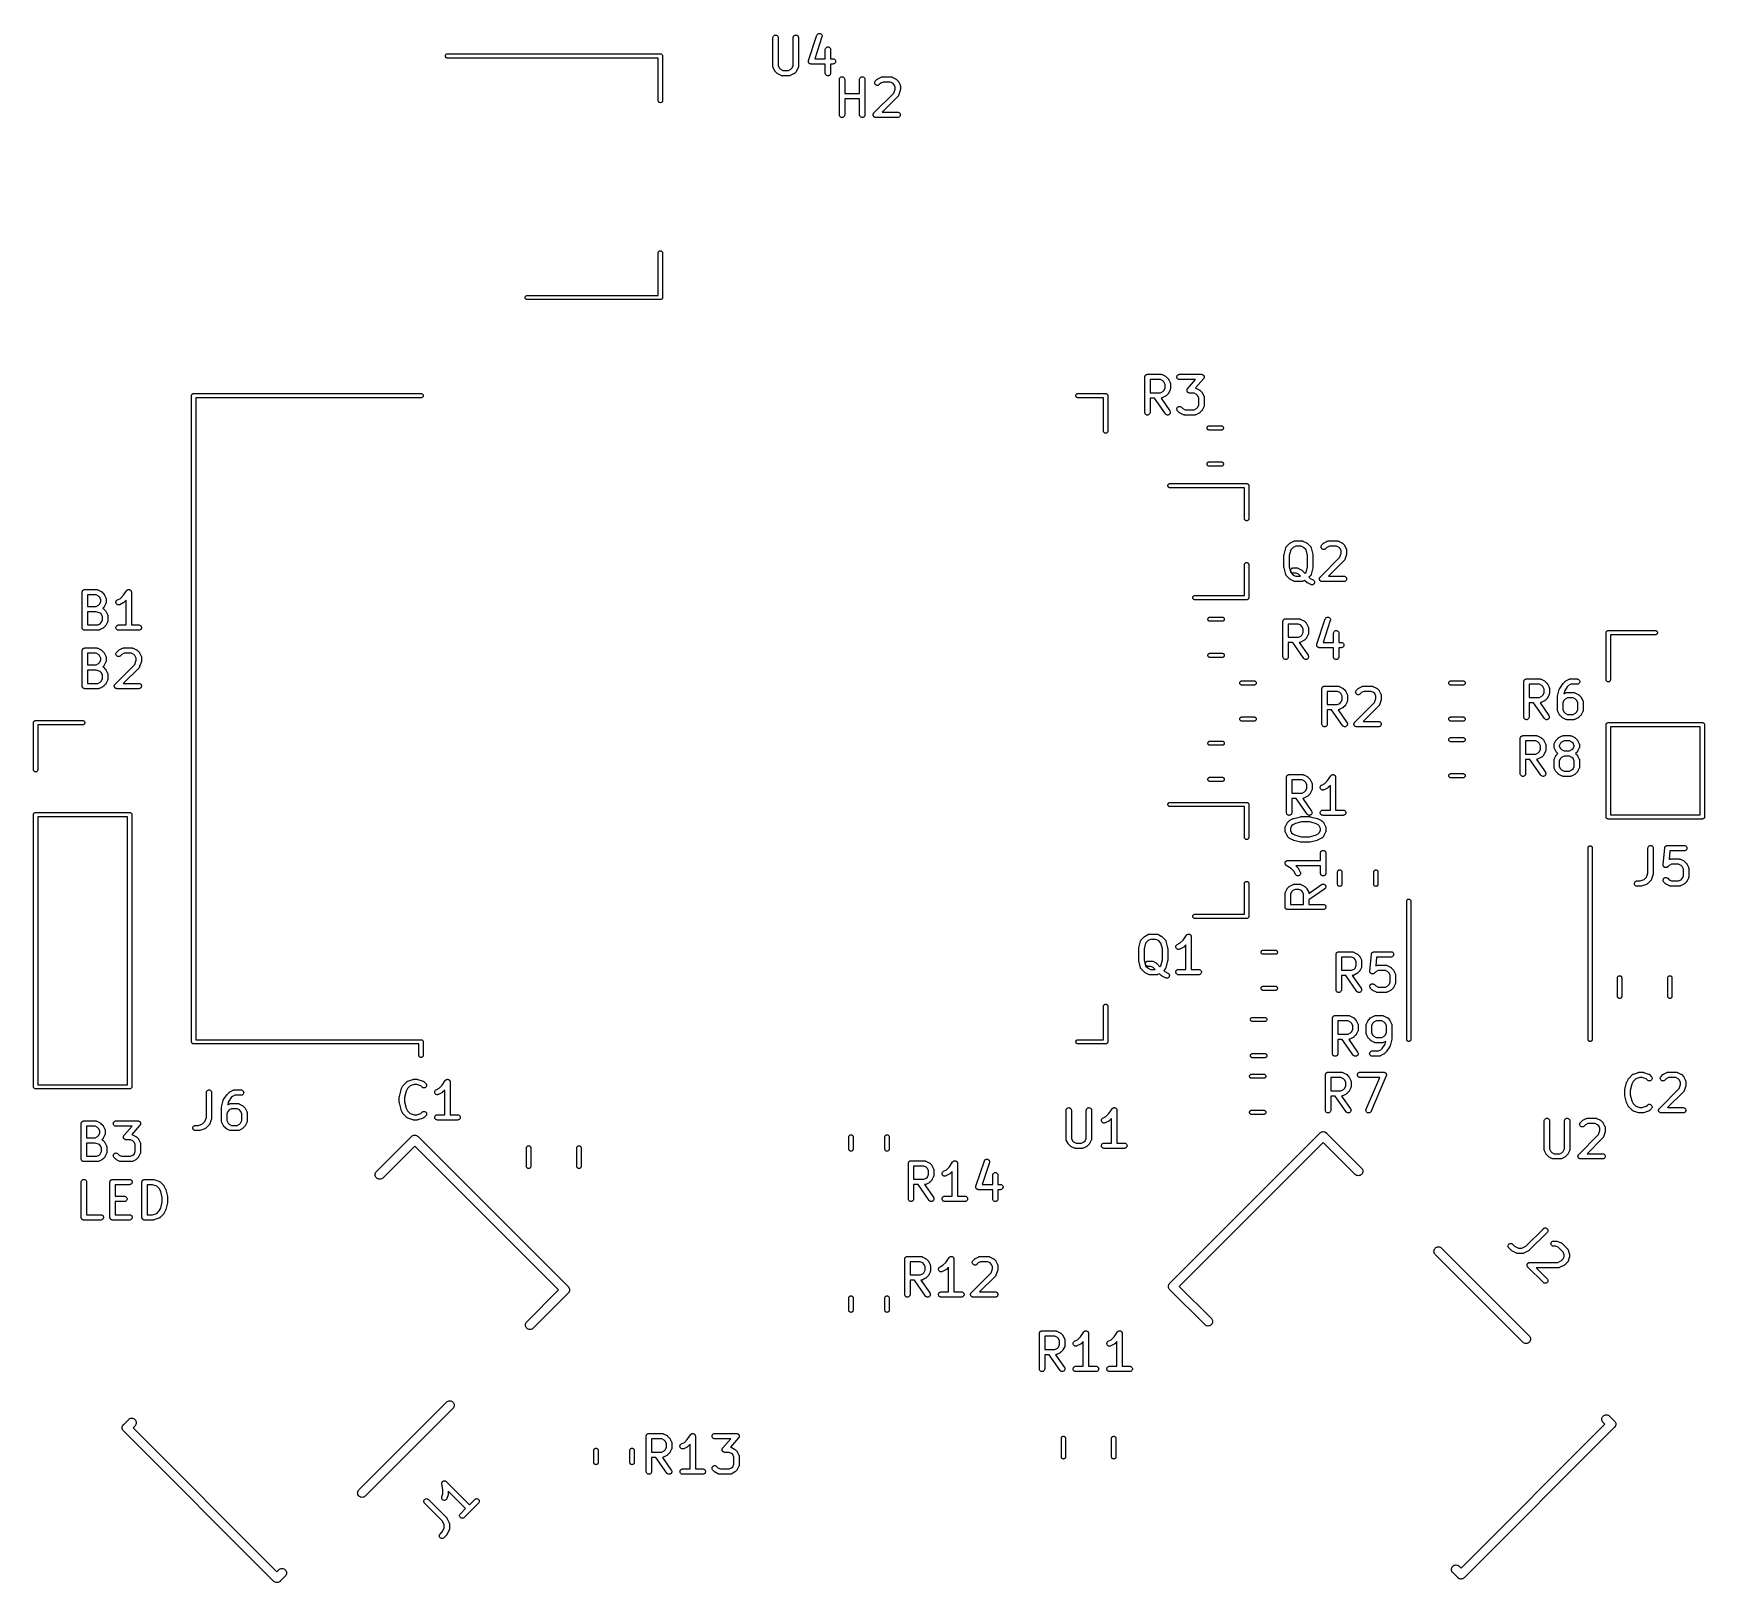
# Model space of a CAD drawing. Extents: x 4.98 to 6.83, y -5.58 to -3.86.
import ezdxf

# ---------------------------------------------------------------- set-up
doc = ezdxf.new("R2010")
doc.units = 0
doc.header["$MEASUREMENT"] = 0
doc.layers.add('BLACK', color=7, linetype='CONTINUOUS')

msp = doc.modelspace()

# ---------------------------------------------------------------- linework, layer by layer
at = {"layer": 'BLACK', "linetype": 'CONTINUOUS'}
for p, q in [((5.79874, -3.86127), (5.79881, -3.8607)), ((5.79874, -3.86131), (5.79874, -3.86127)), ((5.79874, -3.89319), (5.79874, -3.86131)), ((5.79881, -3.8607), (5.79898, -3.86015)), ((5.79898, -3.86015), (5.79926, -3.85965)), ((5.79926, -3.85965), (5.79963, -3.8592)), ((5.79963, -3.8592), (5.80008, -3.85884)), ((5.80008, -3.85884), (5.80059, -3.85858)), ((5.80059, -3.85858), (5.80114, -3.85841)), ((5.80114, -3.85841), (5.80172, -3.85836)), ((5.80172, -3.85836), (5.80229, -3.85842)), ((5.80229, -3.85842), (5.80284, -3.85859)), ((5.80284, -3.85859), (5.80335, -3.85887)), ((5.80335, -3.85887), (5.80379, -3.85923)), ((5.80379, -3.85923), (5.80416, -3.85968)), ((5.80416, -3.85968), (5.80443, -3.86019)), ((5.80443, -3.86019), (5.80459, -3.86074)), ((5.80459, -3.86074), (5.80465, -3.86131)), ((5.80465, -3.86131), (5.80465, -3.89249)), ((5.82124, -3.86127), (5.82131, -3.8607)), ((5.82124, -3.86131), (5.82124, -3.86127)), ((5.82124, -3.89249), (5.82124, -3.86131)), ((5.82131, -3.8607), (5.82148, -3.86015)), ((5.82148, -3.86015), (5.82176, -3.85965)), ((5.82176, -3.85965), (5.82213, -3.8592)), ((5.82213, -3.8592), (5.82258, -3.85884)), ((5.82258, -3.85884), (5.82309, -3.85858)), ((5.82309, -3.85858), (5.82364, -3.85841)), ((5.82364, -3.85841), (5.82421, -3.85836)), ((5.82421, -3.85836), (5.82479, -3.85842)), ((5.82479, -3.85842), (5.82534, -3.85859)), ((5.82534, -3.85859), (5.82584, -3.85887)), ((5.82584, -3.85887), (5.82629, -3.85923)), ((5.82629, -3.85923), (5.82665, -3.85968)), ((5.82665, -3.85968), (5.82692, -3.86019)), ((5.82692, -3.86019), (5.82709, -3.86074)), ((5.82709, -3.86074), (5.82715, -3.86131)), ((5.82715, -3.86131), (5.82715, -3.89319)), ((5.83827, -3.88663), (5.84764, -3.85851)), ((5.85324, -3.86037), (5.84516, -3.88461)), ((5.84764, -3.85851), (5.84765, -3.85847)), ((5.84765, -3.85847), (5.84789, -3.85794)), ((5.84789, -3.85794), (5.84823, -3.85748)), ((5.84823, -3.85748), (5.84866, -3.85709)), ((5.84866, -3.85709), (5.84915, -3.85678)), ((5.84915, -3.85678), (5.84969, -3.85658)), ((5.84969, -3.85658), (5.85026, -3.85649)), ((5.85026, -3.85649), (5.85083, -3.85651)), ((5.85083, -3.85651), (5.85139, -3.85664)), ((5.85139, -3.85664), (5.85192, -3.85688)), ((5.85192, -3.85688), (5.85239, -3.85722)), ((5.85239, -3.85722), (5.85278, -3.85764)), ((5.85278, -3.85764), (5.85309, -3.85813)), ((5.85309, -3.85813), (5.85329, -3.85867)), ((5.85337, -3.85981), (5.85324, -3.86037)), ((5.85329, -3.85867), (5.85339, -3.85924)), ((5.85339, -3.85924), (5.85337, -3.85981)), ((5.43463, -3.8815), (5.43468, -3.88103)), ((5.43468, -3.88196), (5.43463, -3.8815)), ((5.43468, -3.88103), (5.43481, -3.88059)), ((5.43481, -3.8824), (5.43468, -3.88196)), ((5.43481, -3.88059), (5.43503, -3.88018)), ((5.43503, -3.88018), (5.43533, -3.87982)), ((5.43533, -3.87982), (5.43569, -3.87952)), ((5.43569, -3.87952), (5.4361, -3.8793)), ((5.4361, -3.8793), (5.43654, -3.87917)), ((5.43654, -3.87917), (5.43689, -3.87913)), ((5.43689, -3.87913), (5.67351, -3.87913)), ((5.67351, -3.87913), (5.67362, -3.87912)), ((5.67362, -3.87912), (5.67374, -3.87913)), ((5.67374, -3.87913), (5.67374, -3.87913)), ((5.67374, -3.87913), (5.67409, -3.87917)), ((5.67409, -3.87917), (5.67453, -3.8793)), ((5.67453, -3.8793), (5.67494, -3.87952)), ((5.67494, -3.87952), (5.6753, -3.87982)), ((5.6753, -3.87982), (5.6756, -3.88018)), ((5.6756, -3.88018), (5.67582, -3.88059)), ((5.67582, -3.88059), (5.67595, -3.88103)), ((5.67595, -3.88103), (5.676, -3.8815)), ((5.676, -3.8815), (5.67598, -3.88161)), ((5.67598, -3.88161), (5.67598, -3.93122)), ((5.85686, -3.8744), (5.85693, -3.87382)), ((5.85686, -3.87444), (5.85686, -3.8744)), ((5.85686, -3.88461), (5.85686, -3.87444)), ((5.85693, -3.87382), (5.8571, -3.87327)), ((5.8571, -3.87327), (5.85738, -3.87277)), ((5.85738, -3.87277), (5.85775, -3.87233)), ((5.85775, -3.87233), (5.8582, -3.87197)), ((5.8582, -3.87197), (5.85871, -3.8717)), ((5.85871, -3.8717), (5.85926, -3.87154)), ((5.85926, -3.87154), (5.85983, -3.87148)), ((5.85983, -3.87148), (5.86041, -3.87155)), ((5.86041, -3.87155), (5.86096, -3.87172)), ((5.86096, -3.87172), (5.86147, -3.87199)), ((5.86147, -3.87199), (5.86191, -3.87236)), ((5.86191, -3.87236), (5.86227, -3.8728)), ((5.86227, -3.8728), (5.86254, -3.87331)), ((5.86254, -3.87331), (5.86271, -3.87386)), ((5.86271, -3.87386), (5.86277, -3.87444)), ((5.86277, -3.87444), (5.86277, -3.88461)), ((5.43503, -3.88281), (5.43481, -3.8824)), ((5.43533, -3.88317), (5.43503, -3.88281)), ((5.43569, -3.88347), (5.43533, -3.88317)), ((5.4361, -3.88369), (5.43569, -3.88347)), ((5.43654, -3.88382), (5.4361, -3.88369)), ((5.43689, -3.88386), (5.43654, -3.88382)), ((5.67126, -3.88386), (5.43689, -3.88386)), ((5.67126, -3.93122), (5.67126, -3.88386)), ((5.79875, -3.89327), (5.79874, -3.89319)), ((5.79875, -3.89336), (5.79875, -3.89327)), ((5.79878, -3.89356), (5.79875, -3.89336)), ((5.7988, -3.89376), (5.79878, -3.89356)), ((5.79883, -3.89384), (5.7988, -3.89376)), ((5.79884, -3.89393), (5.79883, -3.89384)), ((5.79891, -3.89412), (5.79884, -3.89393)), ((5.79897, -3.89431), (5.79891, -3.89412)), ((5.79901, -3.89439), (5.79897, -3.89431)), ((5.79904, -3.89447), (5.79901, -3.89439)), ((5.79906, -3.89451), (5.79904, -3.89447)), ((5.80093, -3.89826), (5.79906, -3.89451)), ((5.80102, -3.8984), (5.80093, -3.89826)), ((5.8011, -3.89854), (5.80102, -3.8984)), ((5.80117, -3.89864), (5.8011, -3.89854)), ((5.80124, -3.89874), (5.80117, -3.89864)), ((5.80135, -3.89886), (5.80124, -3.89874)), ((5.80145, -3.89899), (5.80135, -3.89886)), ((5.80148, -3.89902), (5.80145, -3.89899)), ((5.80336, -3.9009), (5.80148, -3.89902)), ((5.80465, -3.89249), (5.806, -3.89519)), ((5.806, -3.89519), (5.8072, -3.89638)), ((5.8072, -3.89638), (5.80989, -3.89773)), ((5.80989, -3.89773), (5.816, -3.89773)), ((5.816, -3.89773), (5.8187, -3.89638)), ((5.8187, -3.89638), (5.81989, -3.89519)), ((5.81989, -3.89519), (5.82124, -3.89249)), ((5.82441, -3.89902), (5.82253, -3.9009)), ((5.82451, -3.89889), (5.82441, -3.89902)), ((5.82463, -3.89878), (5.82451, -3.89889)), ((5.82469, -3.89867), (5.82463, -3.89878)), ((5.82477, -3.89858), (5.82469, -3.89867)), ((5.82485, -3.89843), (5.82477, -3.89858)), ((5.82494, -3.89829), (5.82485, -3.89843)), ((5.82496, -3.89826), (5.82494, -3.89829)), ((5.82683, -3.89451), (5.82496, -3.89826)), ((5.82687, -3.89442), (5.82683, -3.89451)), ((5.82691, -3.89435), (5.82687, -3.89442)), ((5.82697, -3.89416), (5.82691, -3.89435)), ((5.82704, -3.89397), (5.82697, -3.89416)), ((5.82706, -3.89388), (5.82704, -3.89397)), ((5.82708, -3.8938), (5.82706, -3.89388)), ((5.8271, -3.8936), (5.82708, -3.8938)), ((5.82714, -3.8934), (5.8271, -3.8936)), ((5.82715, -3.89323), (5.82714, -3.89331)), ((5.82714, -3.89331), (5.82714, -3.8934)), ((5.82715, -3.89319), (5.82715, -3.89323)), ((5.83811, -3.88754), (5.83813, -3.88737)), ((5.83812, -3.88765), (5.83811, -3.88754)), ((5.83812, -3.88777), (5.83812, -3.88765)), ((5.83815, -3.88794), (5.83812, -3.88777)), ((5.83813, -3.88737), (5.83814, -3.88719)), ((5.83814, -3.88719), (5.83816, -3.88708)), ((5.83817, -3.88811), (5.83815, -3.88794)), ((5.83816, -3.88708), (5.83817, -3.88697)), ((5.83817, -3.88697), (5.83823, -3.8868)), ((5.8382, -3.88822), (5.83817, -3.88811)), ((5.83822, -3.88833), (5.8382, -3.88822)), ((5.83828, -3.8885), (5.83822, -3.88833)), ((5.83823, -3.8868), (5.83827, -3.88663)), ((5.83833, -3.88867), (5.83828, -3.8885)), ((5.83838, -3.88877), (5.83833, -3.88867)), ((5.83842, -3.88887), (5.83838, -3.88877)), ((5.83851, -3.88902), (5.83842, -3.88887)), ((5.8386, -3.88918), (5.83851, -3.88902)), ((5.83867, -3.88927), (5.8386, -3.88918)), ((5.83873, -3.88936), (5.83867, -3.88927)), ((5.83885, -3.88949), (5.83873, -3.88936)), ((5.83896, -3.88963), (5.83885, -3.88949)), ((5.83904, -3.8897), (5.83896, -3.88963)), ((5.83912, -3.88978), (5.83904, -3.8897)), ((5.83926, -3.88988), (5.83912, -3.88978)), ((5.8394, -3.89), (5.83926, -3.88988)), ((5.8395, -3.89005), (5.8394, -3.89)), ((5.83959, -3.89012), (5.8395, -3.89005)), ((5.83975, -3.89019), (5.83959, -3.89012)), ((5.8399, -3.89027), (5.83975, -3.89019)), ((5.84001, -3.89031), (5.8399, -3.89027)), ((5.84011, -3.89036), (5.84001, -3.89031)), ((5.84029, -3.8904), (5.84011, -3.89036)), ((5.84045, -3.89045), (5.84029, -3.8904)), ((5.84056, -3.89046), (5.84045, -3.89045)), ((5.84067, -3.89049), (5.84056, -3.89046)), ((5.84085, -3.89049), (5.84067, -3.89049)), ((5.84103, -3.89051), (5.84085, -3.89049)), ((5.84107, -3.89051), (5.84103, -3.89051)), ((5.85686, -3.89051), (5.84107, -3.89051)), ((5.84516, -3.88461), (5.85686, -3.88461)), ((5.85686, -3.90068), (5.85686, -3.89051)), ((5.85692, -3.90126), (5.85686, -3.90068)), ((5.86277, -3.90073), (5.8627, -3.9013)), ((5.86277, -3.88461), (5.86544, -3.88461)), ((5.86544, -3.89051), (5.86277, -3.89051)), ((5.86277, -3.89051), (5.86277, -3.90068)), ((5.86277, -3.90068), (5.86277, -3.90073)), ((5.86544, -3.88461), (5.86548, -3.88461)), ((5.86601, -3.89046), (5.86544, -3.89051)), ((5.86548, -3.88461), (5.86605, -3.88467)), ((5.86656, -3.89029), (5.86601, -3.89046)), ((5.86605, -3.88467), (5.8666, -3.88485)), ((5.86707, -3.89002), (5.86656, -3.89029)), ((5.8666, -3.88485), (5.86711, -3.88512)), ((5.86752, -3.88966), (5.86707, -3.89002)), ((5.86711, -3.88512), (5.86755, -3.88549)), ((5.86789, -3.88921), (5.86752, -3.88966)), ((5.86755, -3.88549), (5.86791, -3.88594)), ((5.86816, -3.88871), (5.86789, -3.88921)), ((5.86791, -3.88594), (5.86818, -3.88645)), ((5.86833, -3.88815), (5.86816, -3.88871)), ((5.86818, -3.88645), (5.86834, -3.88701)), ((5.86839, -3.88758), (5.86833, -3.88815)), ((5.86834, -3.88701), (5.86839, -3.88758)), ((5.80349, -3.901), (5.80336, -3.9009)), ((5.80361, -3.90112), (5.80349, -3.901)), ((5.80371, -3.90119), (5.80361, -3.90112)), ((5.8038, -3.90126), (5.80371, -3.90119)), ((5.80395, -3.90134), (5.8038, -3.90126)), ((5.80409, -3.90143), (5.80395, -3.90134)), ((5.80413, -3.90145), (5.80409, -3.90143)), ((5.80788, -3.90333), (5.80413, -3.90145)), ((5.80796, -3.90336), (5.80788, -3.90333)), ((5.80803, -3.9034), (5.80796, -3.90336)), ((5.80822, -3.90346), (5.80803, -3.9034)), ((5.80841, -3.90353), (5.80822, -3.90346)), ((5.8085, -3.90355), (5.80841, -3.90353)), ((5.80858, -3.90357), (5.8085, -3.90355)), ((5.80878, -3.90359), (5.80858, -3.90357)), ((5.80898, -3.90363), (5.80878, -3.90359)), ((5.80907, -3.90363), (5.80898, -3.90363)), ((5.80915, -3.90364), (5.80907, -3.90363)), ((5.8092, -3.90364), (5.80915, -3.90364)), ((5.81669, -3.90364), (5.8092, -3.90364)), ((5.81678, -3.90363), (5.81669, -3.90364)), ((5.81687, -3.90363), (5.81678, -3.90363)), ((5.81707, -3.9036), (5.81687, -3.90363)), ((5.81727, -3.90358), (5.81707, -3.9036)), ((5.81735, -3.90356), (5.81727, -3.90358)), ((5.81744, -3.90354), (5.81735, -3.90356)), ((5.81763, -3.90347), (5.81744, -3.90354)), ((5.81782, -3.90341), (5.81763, -3.90347)), ((5.8179, -3.90337), (5.81782, -3.90341)), ((5.81798, -3.90334), (5.8179, -3.90337)), ((5.81802, -3.90333), (5.81798, -3.90334)), ((5.82176, -3.90145), (5.81802, -3.90333)), ((5.82191, -3.90136), (5.82176, -3.90145)), ((5.82205, -3.90129), (5.82191, -3.90136)), ((5.82215, -3.90121), (5.82205, -3.90129)), ((5.82225, -3.90114), (5.82215, -3.90121)), ((5.82237, -3.90103), (5.82225, -3.90114)), ((5.8225, -3.90093), (5.82237, -3.90103)), ((5.82253, -3.9009), (5.8225, -3.90093)), ((5.85708, -3.90181), (5.85692, -3.90126)), ((5.85735, -3.90232), (5.85708, -3.90181)), ((5.85772, -3.90276), (5.85735, -3.90232)), ((5.85816, -3.90313), (5.85772, -3.90276)), ((5.85867, -3.90341), (5.85816, -3.90313)), ((5.85922, -3.90358), (5.85867, -3.90341)), ((5.85979, -3.90364), (5.85922, -3.90358)), ((5.86037, -3.90358), (5.85979, -3.90364)), ((5.86092, -3.90342), (5.86037, -3.90358)), ((5.86143, -3.90315), (5.86092, -3.90342)), ((5.86188, -3.90279), (5.86143, -3.90315)), ((5.86225, -3.90235), (5.86188, -3.90279)), ((5.86253, -3.90185), (5.86225, -3.90235)), ((5.8627, -3.9013), (5.86253, -3.90185)), ((5.87256, -3.90753), (5.87263, -3.90696)), ((5.87256, -3.90757), (5.87256, -3.90753)), ((5.87256, -3.94694), (5.87256, -3.90757)), ((5.87263, -3.90696), (5.8728, -3.90641)), ((5.8728, -3.90641), (5.87308, -3.90591)), ((5.87308, -3.90591), (5.87345, -3.90546)), ((5.87345, -3.90546), (5.8739, -3.9051)), ((5.8739, -3.9051), (5.87441, -3.90484)), ((5.87441, -3.90484), (5.87496, -3.90467)), ((5.87496, -3.90467), (5.87554, -3.90462)), ((5.87554, -3.90462), (5.87611, -3.90468)), ((5.87611, -3.90468), (5.87666, -3.90485)), ((5.87666, -3.90485), (5.87717, -3.90513)), ((5.87717, -3.90513), (5.87761, -3.90549)), ((5.87761, -3.90549), (5.87797, -3.90594)), ((5.87797, -3.90594), (5.87825, -3.90645)), ((5.87825, -3.90645), (5.87841, -3.907)), ((5.87841, -3.907), (5.87847, -3.90757)), ((5.87847, -3.90757), (5.87847, -3.92337)), ((5.89506, -3.90753), (5.89512, -3.90696)), ((5.89506, -3.90757), (5.89506, -3.90753)), ((5.89506, -3.92337), (5.89506, -3.90757)), ((5.89512, -3.90696), (5.8953, -3.90641)), ((5.8953, -3.90641), (5.89558, -3.90591)), ((5.89558, -3.90591), (5.89595, -3.90546)), ((5.89595, -3.90546), (5.8964, -3.9051)), ((5.8964, -3.9051), (5.89691, -3.90484)), ((5.89691, -3.90484), (5.89746, -3.90467)), ((5.89746, -3.90467), (5.89803, -3.90462)), ((5.89803, -3.90462), (5.89861, -3.90468)), ((5.89861, -3.90468), (5.89916, -3.90485)), ((5.89916, -3.90485), (5.89966, -3.90513)), ((5.89966, -3.90513), (5.90011, -3.90549)), ((5.90011, -3.90549), (5.90047, -3.90594)), ((5.90047, -3.90594), (5.90074, -3.90645)), ((5.90074, -3.90645), (5.90091, -3.907)), ((5.90091, -3.907), (5.90097, -3.90757)), ((5.90097, -3.90757), (5.90097, -3.94694)), ((5.91193, -3.91131), (5.91199, -3.91074)), ((5.91199, -3.91189), (5.91193, -3.91131)), ((5.91199, -3.91074), (5.91216, -3.91019)), ((5.91215, -3.91244), (5.91199, -3.91189)), ((5.91242, -3.91295), (5.91215, -3.91244)), ((5.91216, -3.91019), (5.91243, -3.90968)), ((5.91278, -3.9134), (5.91242, -3.91295)), ((5.91243, -3.90968), (5.9128, -3.90924)), ((5.91323, -3.91377), (5.91278, -3.9134)), ((5.9128, -3.90924), (5.91467, -3.90736)), ((5.91373, -3.91404), (5.91323, -3.91377)), ((5.91428, -3.91421), (5.91373, -3.91404)), ((5.91485, -3.91428), (5.91428, -3.91421)), ((5.91467, -3.90736), (5.9147, -3.90733)), ((5.9147, -3.90733), (5.91483, -3.90723)), ((5.91483, -3.90723), (5.91495, -3.90711)), ((5.91543, -3.91423), (5.91485, -3.91428)), ((5.91495, -3.90711), (5.91506, -3.90705)), ((5.91506, -3.90705), (5.91515, -3.90697)), ((5.91515, -3.90697), (5.9153, -3.9069)), ((5.9153, -3.9069), (5.91544, -3.90681)), ((5.91598, -3.91407), (5.91543, -3.91423)), ((5.91544, -3.90681), (5.91919, -3.90493)), ((5.91649, -3.9138), (5.91598, -3.91407)), ((5.91694, -3.91344), (5.91649, -3.9138)), ((5.91697, -3.91341), (5.91694, -3.91344)), ((5.91851, -3.91188), (5.91697, -3.91341)), ((5.92121, -3.91053), (5.91851, -3.91188)), ((5.91919, -3.90493), (5.91923, -3.90491)), ((5.91923, -3.90491), (5.91931, -3.90488)), ((5.91931, -3.90488), (5.91938, -3.90484)), ((5.91938, -3.90484), (5.91958, -3.90479)), ((5.91958, -3.90479), (5.91977, -3.90472)), ((5.91977, -3.90472), (5.91985, -3.9047)), ((5.91985, -3.9047), (5.91994, -3.90468)), ((5.91994, -3.90468), (5.92014, -3.90466)), ((5.92014, -3.90466), (5.92034, -3.90463)), ((5.92034, -3.90463), (5.92042, -3.90463)), ((5.92042, -3.90463), (5.92051, -3.90462)), ((5.92051, -3.90462), (5.92988, -3.90462)), ((5.92919, -3.91053), (5.92121, -3.91053)), ((5.93188, -3.91188), (5.92919, -3.91053)), ((5.92988, -3.90462), (5.92992, -3.90462)), ((5.92992, -3.90462), (5.93001, -3.90463)), ((5.93001, -3.90463), (5.9301, -3.90463)), ((5.9301, -3.90463), (5.9303, -3.90466)), ((5.9303, -3.90466), (5.9305, -3.90469)), ((5.9305, -3.90469), (5.93058, -3.90471)), ((5.93058, -3.90471), (5.93067, -3.90473)), ((5.93067, -3.90473), (5.93086, -3.9048)), ((5.93086, -3.9048), (5.93105, -3.90486)), ((5.93105, -3.90486), (5.93112, -3.9049)), ((5.93112, -3.9049), (5.9312, -3.90493)), ((5.9312, -3.90493), (5.93495, -3.90681)), ((5.93308, -3.91307), (5.93188, -3.91188)), ((5.93293, -3.92285), (5.93443, -3.91834)), ((5.93443, -3.91577), (5.93308, -3.91307)), ((5.93443, -3.91834), (5.93443, -3.91577)), ((5.93495, -3.90681), (5.93499, -3.90683)), ((5.93499, -3.90683), (5.93513, -3.90692)), ((5.93513, -3.90692), (5.93528, -3.907)), ((5.93528, -3.907), (5.93537, -3.90707)), ((5.93537, -3.90707), (5.93547, -3.90714)), ((5.93547, -3.90714), (5.93559, -3.90726)), ((5.93559, -3.90726), (5.93572, -3.90736)), ((5.93572, -3.90736), (5.9376, -3.90924)), ((5.9376, -3.90924), (5.93762, -3.90926)), ((5.93762, -3.90926), (5.93773, -3.90939)), ((5.93773, -3.90939), (5.93784, -3.90952)), ((5.93784, -3.90952), (5.93791, -3.90962)), ((5.93791, -3.90962), (5.93798, -3.90972)), ((5.93798, -3.90972), (5.93806, -3.90986)), ((5.93806, -3.90986), (5.93815, -3.91)), ((5.93815, -3.91), (5.94002, -3.91375)), ((5.94002, -3.91375), (5.94004, -3.91379)), ((5.94004, -3.91379), (5.94007, -3.91387)), ((5.94007, -3.91387), (5.94011, -3.91395)), ((5.94011, -3.91395), (5.94017, -3.91414)), ((5.94017, -3.91414), (5.94024, -3.91433)), ((5.94024, -3.91433), (5.94025, -3.91442)), ((5.94025, -3.91442), (5.94028, -3.9145)), ((5.94028, -3.91931), (5.94027, -3.91944)), ((5.94028, -3.9145), (5.9403, -3.9147)), ((5.94031, -3.91919), (5.94028, -3.91931)), ((5.9403, -3.9147), (5.94033, -3.9149)), ((5.94032, -3.91903), (5.94031, -3.91919)), ((5.94034, -3.91886), (5.94032, -3.91903)), ((5.94033, -3.9149), (5.94033, -3.91499)), ((5.94033, -3.91499), (5.94034, -3.91507)), ((5.94034, -3.91507), (5.94034, -3.91882)), ((5.94034, -3.91882), (5.94034, -3.91886)), ((5.67129, -3.93157), (5.67126, -3.93122)), ((5.67143, -3.93201), (5.67129, -3.93157)), ((5.67165, -3.93242), (5.67143, -3.93201)), ((5.67194, -3.93278), (5.67165, -3.93242)), ((5.6723, -3.93308), (5.67194, -3.93278)), ((5.67271, -3.9333), (5.6723, -3.93308)), ((5.67316, -3.93343), (5.67271, -3.9333)), ((5.67362, -3.93348), (5.67316, -3.93343)), ((5.67409, -3.93343), (5.67362, -3.93348)), ((5.67453, -3.9333), (5.67409, -3.93343)), ((5.67494, -3.93308), (5.67453, -3.9333)), ((5.6753, -3.93278), (5.67494, -3.93308)), ((5.6756, -3.93242), (5.6753, -3.93278)), ((5.67582, -3.93201), (5.6756, -3.93242)), ((5.67595, -3.93157), (5.67582, -3.93201)), ((5.67598, -3.93122), (5.67595, -3.93157)), ((5.87847, -3.92337), (5.89506, -3.92337)), ((5.89506, -3.92927), (5.87847, -3.92927)), ((5.87847, -3.92927), (5.87847, -3.94694)), ((5.89506, -3.94694), (5.89506, -3.92927)), ((5.91092, -3.94486), (5.93293, -3.92285)), ((5.9376, -3.92653), (5.92014, -3.94399)), ((5.93765, -3.92647), (5.9376, -3.92653)), ((5.93771, -3.92641), (5.93765, -3.92647)), ((5.93783, -3.92625), (5.93771, -3.92641)), ((5.93796, -3.92609), (5.93783, -3.92625)), ((5.938, -3.92601), (5.93796, -3.92609)), ((5.93805, -3.92594), (5.938, -3.92601)), ((5.93814, -3.92576), (5.93805, -3.92594)), ((5.93823, -3.92558), (5.93814, -3.92576)), ((5.93826, -3.9255), (5.93823, -3.92558)), ((5.9383, -3.92542), (5.93826, -3.9255)), ((5.93831, -3.92538), (5.9383, -3.92542)), ((5.94018, -3.91976), (5.93831, -3.92538)), ((5.94022, -3.91959), (5.94018, -3.91976)), ((5.94027, -3.91944), (5.94022, -3.91959)), ((5.87262, -3.94752), (5.87256, -3.94694)), ((5.87279, -3.94807), (5.87262, -3.94752)), ((5.87306, -3.94858), (5.87279, -3.94807)), ((5.87342, -3.94902), (5.87306, -3.94858)), ((5.87386, -3.94939), (5.87342, -3.94902)), ((5.87437, -3.94967), (5.87386, -3.94939)), ((5.87492, -3.94984), (5.87437, -3.94967)), ((5.87549, -3.9499), (5.87492, -3.94984)), ((5.87607, -3.94984), (5.87549, -3.9499)), ((5.87662, -3.94968), (5.87607, -3.94984)), ((5.87713, -3.94941), (5.87662, -3.94968)), ((5.87758, -3.94905), (5.87713, -3.94941)), ((5.87795, -3.94861), (5.87758, -3.94905)), ((5.87823, -3.94811), (5.87795, -3.94861)), ((5.8784, -3.94756), (5.87823, -3.94811)), ((5.87847, -3.94699), (5.8784, -3.94756)), ((5.87847, -3.94694), (5.87847, -3.94699)), ((5.89512, -3.94752), (5.89506, -3.94694)), ((5.89528, -3.94807), (5.89512, -3.94752)), ((5.89555, -3.94858), (5.89528, -3.94807)), ((5.89592, -3.94902), (5.89555, -3.94858)), ((5.89636, -3.94939), (5.89592, -3.94902)), ((5.89687, -3.94967), (5.89636, -3.94939)), ((5.89742, -3.94984), (5.89687, -3.94967)), ((5.89799, -3.9499), (5.89742, -3.94984)), ((5.89857, -3.94984), (5.89799, -3.9499)), ((5.89912, -3.94968), (5.89857, -3.94984)), ((5.89963, -3.94941), (5.89912, -3.94968)), ((5.90008, -3.94905), (5.89963, -3.94941)), ((5.90045, -3.94861), (5.90008, -3.94905)), ((5.90073, -3.94811), (5.90045, -3.94861)), ((5.9009, -3.94756), (5.90073, -3.94811)), ((5.90097, -3.94699), (5.9009, -3.94756)), ((5.90097, -3.94694), (5.90097, -3.94699)), ((5.91006, -3.94692), (5.91009, -3.94664)), ((5.91006, -3.94693), (5.91006, -3.94692)), ((5.91008, -3.94722), (5.91006, -3.94693)), ((5.91006, -3.94693), (5.91006, -3.94693)), ((5.91011, -3.9475), (5.91008, -3.94722)), ((5.91009, -3.94664), (5.91012, -3.94636)), ((5.91011, -3.94751), (5.91011, -3.9475)), ((5.91011, -3.9475), (5.91011, -3.9475)), ((5.91019, -3.94778), (5.91011, -3.94751)), ((5.91012, -3.94635), (5.9102, -3.94608)), ((5.91012, -3.94636), (5.91012, -3.94635)), ((5.91012, -3.94636), (5.91012, -3.94636)), ((5.91027, -3.94805), (5.91019, -3.94778)), ((5.9102, -3.94608), (5.91028, -3.94581)), ((5.91028, -3.94805), (5.91027, -3.94805)), ((5.91028, -3.94581), (5.91029, -3.9458)), ((5.91028, -3.94806), (5.91028, -3.94805)), ((5.91041, -3.94832), (5.91028, -3.94806)), ((5.91029, -3.9458), (5.91042, -3.94555)), ((5.91029, -3.9458), (5.91029, -3.9458)), ((5.91054, -3.94856), (5.91041, -3.94832)), ((5.91042, -3.94555), (5.91056, -3.9453)), ((5.91055, -3.94857), (5.91054, -3.94856)), ((5.91054, -3.94856), (5.91054, -3.94856)), ((5.91073, -3.94879), (5.91055, -3.94857)), ((5.91056, -3.94529), (5.91074, -3.94507)), ((5.91056, -3.9453), (5.91056, -3.94529)), ((5.91056, -3.9453), (5.91056, -3.9453)), ((5.9109, -3.94901), (5.91073, -3.94879)), ((5.91074, -3.94507), (5.91092, -3.94486)), ((5.91091, -3.94901), (5.9109, -3.94901)), ((5.91091, -3.94902), (5.91091, -3.94901)), ((5.91112, -3.9492), (5.91091, -3.94902)), ((5.91134, -3.94938), (5.91112, -3.9492)), ((5.91135, -3.94938), (5.91134, -3.94938)), ((5.91135, -3.94939), (5.91135, -3.94938)), ((5.9116, -3.94952), (5.91135, -3.94939)), ((5.91185, -3.94966), (5.9116, -3.94952)), ((5.91186, -3.94966), (5.91185, -3.94966)), ((5.91185, -3.94966), (5.91185, -3.94966)), ((5.91213, -3.94975), (5.91186, -3.94966)), ((5.9124, -3.94983), (5.91213, -3.94975)), ((5.91241, -3.94983), (5.9124, -3.94983)), ((5.9124, -3.94983), (5.9124, -3.94983)), ((5.91269, -3.94986), (5.91241, -3.94983)), ((5.91297, -3.9499), (5.91269, -3.94986)), ((5.91298, -3.9499), (5.91297, -3.9499)), ((5.91301, -3.9499), (5.91298, -3.9499)), ((5.91298, -3.9499), (5.91298, -3.9499)), ((5.91298, -3.9499), (5.91298, -3.9499)), ((5.93738, -3.9499), (5.91301, -3.9499)), ((5.92014, -3.94399), (5.93738, -3.94399)), ((5.93738, -3.94399), (5.93742, -3.94399)), ((5.93796, -3.94984), (5.93738, -3.9499)), ((5.93742, -3.94399), (5.938, -3.94406)), ((5.93851, -3.94967), (5.93796, -3.94984)), ((5.938, -3.94406), (5.93855, -3.94423)), ((5.93902, -3.9494), (5.93851, -3.94967)), ((5.93855, -3.94423), (5.93905, -3.94451)), ((5.93946, -3.94904), (5.93902, -3.9494)), ((5.93905, -3.94451), (5.93949, -3.94488)), ((5.93983, -3.9486), (5.93946, -3.94904)), ((5.93949, -3.94488), (5.93985, -3.94533)), ((5.9401, -3.94809), (5.93983, -3.9486)), ((5.93985, -3.94533), (5.94012, -3.94584)), ((5.94028, -3.94754), (5.9401, -3.94809)), ((5.94012, -3.94584), (5.94028, -3.94639)), ((5.94028, -3.94639), (5.94034, -3.94696)), ((5.94034, -3.94696), (5.94028, -3.94754)), ((5.67126, -4.10028), (5.67129, -4.09993)), ((5.67126, -4.14764), (5.67126, -4.10028)), ((5.67129, -4.09993), (5.67143, -4.09949)), ((5.67143, -4.09949), (5.67165, -4.09908)), ((5.67165, -4.09908), (5.67194, -4.09872)), ((5.67194, -4.09872), (5.6723, -4.09842)), ((5.6723, -4.09842), (5.67271, -4.0982)), ((5.67271, -4.0982), (5.67316, -4.09807)), ((5.67316, -4.09807), (5.67362, -4.09802)), ((5.67362, -4.09802), (5.67409, -4.09807)), ((5.67409, -4.09807), (5.67453, -4.0982)), ((5.67453, -4.0982), (5.67494, -4.09842)), ((5.67494, -4.09842), (5.6753, -4.09872)), ((5.6753, -4.09872), (5.6756, -4.09908)), ((5.6756, -4.09908), (5.67582, -4.09949)), ((5.67582, -4.09949), (5.67595, -4.09993)), ((5.67595, -4.09993), (5.67598, -4.10028)), ((5.67598, -4.10028), (5.67598, -4.14988)), ((5.52322, -4.15), (5.52326, -4.14954)), ((5.52326, -4.15046), (5.52322, -4.15)), ((5.52326, -4.14954), (5.5234, -4.14909)), ((5.5234, -4.15091), (5.52326, -4.15046)), ((5.5234, -4.14909), (5.52362, -4.14868)), ((5.52362, -4.15132), (5.5234, -4.15091)), ((5.52362, -4.14868), (5.52391, -4.14832)), ((5.52391, -4.15168), (5.52362, -4.15132)), ((5.52391, -4.14832), (5.52427, -4.14803)), ((5.52427, -4.15197), (5.52391, -4.15168)), ((5.52427, -4.14803), (5.52468, -4.14781)), ((5.52468, -4.15219), (5.52427, -4.15197)), ((5.52468, -4.14781), (5.52513, -4.14767)), ((5.52513, -4.15233), (5.52468, -4.15219)), ((5.52513, -4.14767), (5.52547, -4.14764)), ((5.52547, -4.15236), (5.52513, -4.15233)), ((5.52547, -4.14764), (5.67126, -4.14764)), ((5.67351, -4.15236), (5.52547, -4.15236)), ((5.67362, -4.15237), (5.67351, -4.15236)), ((5.67374, -4.15236), (5.67362, -4.15237)), ((5.67409, -4.15233), (5.67374, -4.15236)), ((5.67374, -4.15236), (5.67374, -4.15236)), ((5.67453, -4.15219), (5.67409, -4.15233)), ((5.67494, -4.15197), (5.67453, -4.15219)), ((5.6753, -4.15168), (5.67494, -4.15197)), ((5.6756, -4.15132), (5.6753, -4.15168)), ((5.67582, -4.15091), (5.6756, -4.15132)), ((5.67595, -4.15046), (5.67582, -4.15091)), ((5.676, -4.15), (5.67595, -4.15046)), ((5.67598, -4.14988), (5.676, -4.15)), ((6.21208, -4.23824), (6.21211, -4.23796)), ((6.21208, -4.23826), (6.21208, -4.23824)), ((6.21208, -4.23828), (6.21208, -4.23826)), ((6.21208, -4.23826), (6.21208, -4.23826)), ((6.21208, -4.23826), (6.21208, -4.23826)), ((6.21208, -4.27765), (6.21208, -4.23828)), ((6.21211, -4.23796), (6.21214, -4.23769)), ((6.21214, -4.23769), (6.21215, -4.23768)), ((6.21215, -4.23767), (6.21223, -4.23741)), ((6.21215, -4.23768), (6.21215, -4.23767)), ((6.21223, -4.23741), (6.21231, -4.23714)), ((6.21231, -4.23714), (6.21232, -4.23713)), ((6.21232, -4.23712), (6.21246, -4.23688)), ((6.21232, -4.23713), (6.21232, -4.23712)), ((6.21246, -4.23688), (6.21259, -4.23663)), ((6.21259, -4.23662), (6.2126, -4.23661)), ((6.21259, -4.23663), (6.21259, -4.23662)), ((6.2126, -4.23661), (6.21278, -4.2364)), ((6.21278, -4.2364), (6.21295, -4.23619)), ((6.21295, -4.23619), (6.21296, -4.23618)), ((6.21296, -4.23618), (6.21297, -4.23617)), ((6.21297, -4.23617), (6.21318, -4.236)), ((6.21318, -4.236), (6.2134, -4.23582)), ((6.2134, -4.23582), (6.21341, -4.23582)), ((6.21341, -4.23582), (6.21342, -4.23581)), ((6.21342, -4.23581), (6.21366, -4.23568)), ((6.21366, -4.23568), (6.21391, -4.23555)), ((6.21391, -4.23555), (6.21392, -4.23555)), ((6.21392, -4.23555), (6.21393, -4.23554)), ((6.21393, -4.23554), (6.2142, -4.23547)), ((6.2142, -4.23547), (6.21446, -4.23539)), ((6.21446, -4.23539), (6.21447, -4.23539)), ((6.21447, -4.23539), (6.21448, -4.23538)), ((6.21448, -4.23538), (6.21476, -4.23536)), ((6.21476, -4.23536), (6.21504, -4.23533)), ((6.21504, -4.23533), (6.23003, -4.23533)), ((6.21799, -4.24124), (6.21799, -4.25595)), ((6.22934, -4.24124), (6.21799, -4.24124)), ((6.23203, -4.24258), (6.22934, -4.24124)), ((6.23003, -4.23533), (6.23007, -4.23533)), ((6.23007, -4.23533), (6.23016, -4.23534)), ((6.23016, -4.23534), (6.23025, -4.23534)), ((6.23025, -4.23534), (6.23045, -4.23537)), ((6.23045, -4.23537), (6.23065, -4.23539)), ((6.23065, -4.23539), (6.23073, -4.23542)), ((6.23073, -4.23542), (6.23082, -4.23544)), ((6.23082, -4.23544), (6.23101, -4.23551)), ((6.23101, -4.23551), (6.2312, -4.23557)), ((6.2312, -4.23557), (6.23127, -4.23561)), ((6.23127, -4.23561), (6.23135, -4.23564)), ((6.23135, -4.23564), (6.2351, -4.23752)), ((6.23323, -4.24378), (6.23203, -4.24258)), ((6.23203, -4.2546), (6.23323, -4.25341)), ((6.23458, -4.24648), (6.23323, -4.24378)), ((6.23323, -4.25341), (6.23458, -4.25071)), ((6.23458, -4.25071), (6.23458, -4.24648)), ((6.2351, -4.23752), (6.23514, -4.23754)), ((6.23514, -4.23754), (6.23528, -4.23763)), ((6.23528, -4.23763), (6.23543, -4.2377)), ((6.23543, -4.2377), (6.23552, -4.23778)), ((6.23552, -4.23778), (6.23562, -4.23785)), ((6.23562, -4.23785), (6.23574, -4.23796)), ((6.23574, -4.23796), (6.23587, -4.23807)), ((6.23587, -4.23807), (6.23775, -4.23994)), ((6.23775, -4.23994), (6.23777, -4.23997)), ((6.23777, -4.23997), (6.23788, -4.2401)), ((6.23788, -4.2401), (6.23799, -4.24022)), ((6.23799, -4.24022), (6.23806, -4.24033)), ((6.23806, -4.24033), (6.23813, -4.24042)), ((6.23813, -4.24042), (6.23821, -4.24057)), ((6.23821, -4.24057), (6.2383, -4.24071)), ((6.2383, -4.24071), (6.24017, -4.24446)), ((6.24017, -4.25273), (6.2383, -4.25648)), ((6.24017, -4.24446), (6.24019, -4.2445)), ((6.2402, -4.25265), (6.24017, -4.25273)), ((6.24019, -4.2445), (6.24022, -4.24458)), ((6.24025, -4.25257), (6.2402, -4.25265)), ((6.24022, -4.24458), (6.24026, -4.24466)), ((6.24031, -4.25238), (6.24025, -4.25257)), ((6.24026, -4.24466), (6.24032, -4.24485)), ((6.24038, -4.25219), (6.24031, -4.25238)), ((6.24032, -4.24485), (6.24039, -4.24504)), ((6.24039, -4.2521), (6.24038, -4.25219)), ((6.24039, -4.24504), (6.2404, -4.24512)), ((6.24042, -4.25202), (6.24039, -4.2521)), ((6.2404, -4.24512), (6.24043, -4.24521)), ((6.24044, -4.25182), (6.24042, -4.25202)), ((6.24043, -4.24521), (6.24045, -4.24541)), ((6.24048, -4.25162), (6.24044, -4.25182)), ((6.24045, -4.24541), (6.24048, -4.24561)), ((6.24048, -4.24561), (6.24048, -4.2457)), ((6.24048, -4.2457), (6.24049, -4.24578)), ((6.24049, -4.25145), (6.24048, -4.25153)), ((6.24048, -4.25153), (6.24048, -4.25162)), ((6.24049, -4.24578), (6.24049, -4.25141)), ((6.24049, -4.25141), (6.24049, -4.25145)), ((6.2477, -4.23826), (6.24776, -4.23769)), ((6.24776, -4.23884), (6.2477, -4.23826)), ((6.24776, -4.23769), (6.24793, -4.23714)), ((6.24792, -4.23939), (6.24776, -4.23884)), ((6.24819, -4.2399), (6.24792, -4.23939)), ((6.24793, -4.23714), (6.24821, -4.23663)), ((6.24855, -4.24035), (6.24819, -4.2399)), ((6.24821, -4.23663), (6.24858, -4.23619)), ((6.24899, -4.24072), (6.24855, -4.24035)), ((6.24858, -4.23619), (6.24902, -4.23582)), ((6.24949, -4.241), (6.24899, -4.24072)), ((6.24902, -4.23582), (6.24953, -4.23555)), ((6.25004, -4.24117), (6.24949, -4.241)), ((6.24953, -4.23555), (6.25008, -4.23539)), ((6.25061, -4.24124), (6.25004, -4.24117)), ((6.25008, -4.23539), (6.25066, -4.23533)), ((6.25066, -4.24124), (6.25061, -4.24124)), ((6.25066, -4.23533), (6.27503, -4.23533)), ((6.26852, -4.24124), (6.25066, -4.24124)), ((6.25895, -4.25326), (6.25897, -4.25308)), ((6.25896, -4.25336), (6.25895, -4.25326)), ((6.25896, -4.25347), (6.25896, -4.25336)), ((6.25899, -4.25365), (6.25896, -4.25347)), ((6.25897, -4.25308), (6.25898, -4.25289)), ((6.25898, -4.25289), (6.259, -4.25279)), ((6.259, -4.25383), (6.25899, -4.25365)), ((6.259, -4.25279), (6.25901, -4.25269)), ((6.25901, -4.25269), (6.25907, -4.25251)), ((6.25907, -4.25251), (6.25911, -4.25233)), ((6.25911, -4.25233), (6.25915, -4.25224)), ((6.25915, -4.25224), (6.25918, -4.25214)), ((6.25918, -4.25214), (6.25927, -4.25197)), ((6.25927, -4.25197), (6.25935, -4.25181)), ((6.25935, -4.25181), (6.25941, -4.25172)), ((6.25941, -4.25172), (6.25946, -4.25163)), ((6.25946, -4.25163), (6.25957, -4.25149)), ((6.25957, -4.25149), (6.25968, -4.25134)), ((6.25968, -4.25134), (6.26852, -4.24124)), ((6.27725, -4.24023), (6.26832, -4.25044)), ((6.26832, -4.25044), (6.2685, -4.25051)), ((6.2685, -4.25051), (6.26869, -4.25057)), ((6.26869, -4.25057), (6.26877, -4.25061)), ((6.26877, -4.25061), (6.26885, -4.25064)), ((6.26885, -4.25064), (6.2726, -4.25251)), ((6.2726, -4.25251), (6.27264, -4.25253)), ((6.27264, -4.25253), (6.27278, -4.25262)), ((6.27278, -4.25262), (6.27292, -4.2527)), ((6.27292, -4.2527), (6.27302, -4.25278)), ((6.27302, -4.25278), (6.27312, -4.25285)), ((6.27312, -4.25285), (6.27324, -4.25296)), ((6.27324, -4.25296), (6.27337, -4.25307)), ((6.27337, -4.25307), (6.27524, -4.25494)), ((6.27503, -4.23533), (6.27507, -4.23533)), ((6.27507, -4.23533), (6.27525, -4.23535)), ((6.27525, -4.23535), (6.27544, -4.23536)), ((6.27544, -4.23536), (6.27554, -4.23538)), ((6.27554, -4.23538), (6.27564, -4.23539)), ((6.27564, -4.23539), (6.27582, -4.23545)), ((6.27582, -4.23545), (6.276, -4.23549)), ((6.276, -4.23549), (6.27609, -4.23554)), ((6.27609, -4.23554), (6.27619, -4.23557)), ((6.27619, -4.23557), (6.27635, -4.23566)), ((6.27635, -4.23566), (6.27652, -4.23574)), ((6.27652, -4.23574), (6.27661, -4.2358)), ((6.27661, -4.2358), (6.2767, -4.23585)), ((6.2767, -4.23585), (6.27684, -4.23597)), ((6.27684, -4.23597), (6.27699, -4.23607)), ((6.27699, -4.23607), (6.27706, -4.23615)), ((6.27706, -4.23615), (6.27714, -4.23622)), ((6.27714, -4.23622), (6.27725, -4.23636)), ((6.27725, -4.23636), (6.27738, -4.2365)), ((6.27736, -4.24008), (6.27725, -4.24023)), ((6.27748, -4.23993), (6.27736, -4.24008)), ((6.27738, -4.2365), (6.27743, -4.23659)), ((6.27743, -4.23659), (6.2775, -4.23667)), ((6.27753, -4.23984), (6.27748, -4.23993)), ((6.2775, -4.23667), (6.27758, -4.23683)), ((6.27759, -4.23976), (6.27753, -4.23984)), ((6.27758, -4.23683), (6.27768, -4.23699)), ((6.27766, -4.23959), (6.27759, -4.23976)), ((6.27775, -4.23943), (6.27766, -4.23959)), ((6.27768, -4.23699), (6.27772, -4.23708)), ((6.27772, -4.23708), (6.27777, -4.23718)), ((6.27778, -4.23933), (6.27775, -4.23943)), ((6.27777, -4.23718), (6.27782, -4.23735)), ((6.27782, -4.23923), (6.27778, -4.23933)), ((6.27782, -4.23735), (6.27788, -4.23753)), ((6.27787, -4.23905), (6.27782, -4.23923)), ((6.27792, -4.23888), (6.27787, -4.23905)), ((6.27788, -4.23753), (6.2779, -4.23763)), ((6.2779, -4.23763), (6.27793, -4.23773)), ((6.27793, -4.23877), (6.27792, -4.23888)), ((6.27793, -4.23773), (6.27795, -4.23791)), ((6.27795, -4.23867), (6.27793, -4.23877)), ((6.27795, -4.23791), (6.27797, -4.2381)), ((6.27796, -4.23849), (6.27795, -4.23867)), ((6.27798, -4.2383), (6.27796, -4.23849)), ((6.27797, -4.2381), (6.27797, -4.2382)), ((6.27797, -4.2382), (6.27798, -4.2383)), ((5.15255, -4.25906), (5.15259, -4.25859)), ((5.15256, -4.25917), (5.15255, -4.25906)), ((5.15256, -4.97705), (5.15256, -4.25917)), ((5.15259, -4.25859), (5.15273, -4.25815)), ((5.15273, -4.25815), (5.15295, -4.25774)), ((5.15295, -4.25774), (5.15324, -4.25738)), ((5.15324, -4.25738), (5.1536, -4.25708)), ((5.1536, -4.25708), (5.15401, -4.25686)), ((5.15401, -4.25686), (5.15446, -4.25673)), ((5.15446, -4.25673), (5.15481, -4.25669)), ((5.15481, -4.25669), (5.15492, -4.25668)), ((5.15481, -4.25669), (5.15481, -4.25669)), ((5.15492, -4.25668), (5.15504, -4.25669)), ((5.15504, -4.25669), (5.40779, -4.25669)), ((5.40779, -4.26142), (5.15728, -4.26142)), ((5.15728, -4.26142), (5.15728, -4.9748)), ((5.40779, -4.25669), (5.40814, -4.25673)), ((5.40814, -4.26138), (5.40779, -4.26142)), ((5.40814, -4.25673), (5.40859, -4.25686)), ((5.40859, -4.26125), (5.40814, -4.26138)), ((5.40859, -4.25686), (5.409, -4.25708)), ((5.409, -4.26103), (5.40859, -4.26125)), ((5.409, -4.25708), (5.40936, -4.25738)), ((5.40936, -4.26073), (5.409, -4.26103)), ((5.40936, -4.25738), (5.40965, -4.25774)), ((5.40965, -4.26037), (5.40936, -4.26073)), ((5.40965, -4.25774), (5.40987, -4.25815)), ((5.40987, -4.25996), (5.40965, -4.26037)), ((5.40987, -4.25815), (5.41001, -4.25859)), ((5.41001, -4.25952), (5.40987, -4.25996)), ((5.41001, -4.25859), (5.41005, -4.25906)), ((5.41005, -4.25906), (5.41001, -4.25952)), ((6.13542, -4.25906), (6.13547, -4.25859)), ((6.13547, -4.25952), (6.13542, -4.25906)), ((6.13547, -4.25859), (6.1356, -4.25815)), ((6.1356, -4.25996), (6.13547, -4.25952)), ((6.1356, -4.25815), (6.13582, -4.25774)), ((6.13582, -4.26037), (6.1356, -4.25996)), ((6.13582, -4.25774), (6.13612, -4.25738)), ((6.13612, -4.26073), (6.13582, -4.26037)), ((6.13612, -4.25738), (6.13648, -4.25708)), ((6.13648, -4.26103), (6.13612, -4.26073)), ((6.13648, -4.25708), (6.13689, -4.25686)), ((6.13689, -4.26125), (6.13648, -4.26103)), ((6.13689, -4.25686), (6.13733, -4.25673)), ((6.13733, -4.26138), (6.13689, -4.26125)), ((6.13733, -4.25673), (6.13768, -4.25669)), ((6.13768, -4.26142), (6.13733, -4.26138)), ((6.13768, -4.25669), (6.16839, -4.25669)), ((6.16614, -4.26142), (6.13768, -4.26142)), ((6.16614, -4.29854), (6.16614, -4.26142)), ((6.16839, -4.25669), (6.1685, -4.25668)), ((6.1685, -4.25668), (6.16862, -4.25669)), ((6.16862, -4.25669), (6.16862, -4.25669)), ((6.16862, -4.25669), (6.16897, -4.25673)), ((6.16897, -4.25673), (6.16941, -4.25686)), ((6.16941, -4.25686), (6.16963, -4.25698)), ((6.16963, -4.25698), (6.16982, -4.25708)), ((6.16982, -4.25708), (6.17018, -4.25738)), ((6.17018, -4.25738), (6.17048, -4.25774)), ((6.17048, -4.25774), (6.1707, -4.25815)), ((6.1707, -4.25815), (6.17083, -4.25859)), ((6.17083, -4.25859), (6.17086, -4.25893)), ((6.17086, -4.25893), (6.17088, -4.25906)), ((6.17088, -4.25906), (6.17087, -4.25917)), ((6.17087, -4.25917), (6.17087, -4.29854)), ((6.21799, -4.25595), (6.22934, -4.25595)), ((6.22287, -4.26186), (6.21799, -4.26186)), ((6.21799, -4.26186), (6.21799, -4.27765)), ((6.23511, -4.27935), (6.22287, -4.26186)), ((6.22934, -4.25595), (6.23203, -4.2546)), ((6.23012, -4.26185), (6.23008, -4.26185)), ((6.23008, -4.26185), (6.23995, -4.27596)), ((6.23021, -4.26185), (6.23012, -4.26185)), ((6.23041, -4.26182), (6.23021, -4.26185)), ((6.23061, -4.2618), (6.23041, -4.26182)), ((6.23069, -4.26178), (6.23061, -4.2618)), ((6.23078, -4.26176), (6.23069, -4.26178)), ((6.23097, -4.26169), (6.23078, -4.26176)), ((6.23116, -4.26164), (6.23097, -4.26169)), ((6.23124, -4.26159), (6.23116, -4.26164)), ((6.23132, -4.26156), (6.23124, -4.26159)), ((6.23135, -4.26155), (6.23132, -4.26156)), ((6.2351, -4.25967), (6.23135, -4.26155)), ((6.23524, -4.25958), (6.2351, -4.25967)), ((6.23539, -4.25951), (6.23524, -4.25958)), ((6.23549, -4.25943), (6.23539, -4.25951)), ((6.23559, -4.25936), (6.23549, -4.25943)), ((6.23571, -4.25925), (6.23559, -4.25936)), ((6.23584, -4.25915), (6.23571, -4.25925)), ((6.23587, -4.25912), (6.23584, -4.25915)), ((6.23775, -4.25724), (6.23587, -4.25912)), ((6.23785, -4.25712), (6.23775, -4.25724)), ((6.23797, -4.257), (6.23785, -4.25712)), ((6.23803, -4.25689), (6.23797, -4.257)), ((6.23811, -4.2568), (6.23803, -4.25689)), ((6.23819, -4.25665), (6.23811, -4.2568)), ((6.23828, -4.25651), (6.23819, -4.25665)), ((6.2383, -4.25648), (6.23828, -4.25651)), ((6.24794, -4.27275), (6.24821, -4.27224)), ((6.24821, -4.27224), (6.24858, -4.2718)), ((6.24858, -4.2718), (6.24903, -4.27144)), ((6.24903, -4.27144), (6.24954, -4.27117)), ((6.24954, -4.27117), (6.25009, -4.271)), ((6.25009, -4.271), (6.25067, -4.27095)), ((6.25067, -4.27095), (6.25124, -4.27101)), ((6.25124, -4.27101), (6.25179, -4.27118)), ((6.25179, -4.27118), (6.2523, -4.27145)), ((6.2523, -4.27145), (6.25274, -4.27182)), ((6.25274, -4.27182), (6.25428, -4.27335)), ((6.25903, -4.25393), (6.259, -4.25383)), ((6.25905, -4.25404), (6.25903, -4.25393)), ((6.25911, -4.25421), (6.25905, -4.25404)), ((6.25917, -4.25439), (6.25911, -4.25421)), ((6.25921, -4.25448), (6.25917, -4.25439)), ((6.25925, -4.25458), (6.25921, -4.25448)), ((6.25935, -4.25473), (6.25925, -4.25458)), ((6.25943, -4.2549), (6.25935, -4.25473)), ((6.2595, -4.25498), (6.25943, -4.2549)), ((6.25955, -4.25507), (6.2595, -4.25498)), ((6.25968, -4.2552), (6.25955, -4.25507)), ((6.2598, -4.25535), (6.25968, -4.2552)), ((6.25987, -4.25541), (6.2598, -4.25535)), ((6.25994, -4.25549), (6.25987, -4.25541)), ((6.26009, -4.2556), (6.25994, -4.25549)), ((6.26024, -4.25572), (6.26009, -4.2556)), ((6.26033, -4.25577), (6.26024, -4.25572)), ((6.26041, -4.25583), (6.26033, -4.25577)), ((6.26058, -4.25591), (6.26041, -4.25583)), ((6.26074, -4.25599), (6.26058, -4.25591)), ((6.26084, -4.25603), (6.26074, -4.25599)), ((6.26093, -4.25607), (6.26084, -4.25603)), ((6.26111, -4.25611), (6.26093, -4.25607)), ((6.26129, -4.25617), (6.26111, -4.25611)), ((6.26139, -4.25618), (6.26129, -4.25617)), ((6.26149, -4.2562), (6.26139, -4.25618)), ((6.26168, -4.25621), (6.26149, -4.2562)), ((6.26186, -4.25623), (6.26168, -4.25621)), ((6.2619, -4.25623), (6.26186, -4.25623)), ((6.26683, -4.25623), (6.2619, -4.25623)), ((6.26953, -4.25758), (6.26683, -4.25623)), ((6.27073, -4.25878), (6.26953, -4.25758)), ((6.26953, -4.27335), (6.27073, -4.27215)), ((6.27208, -4.26148), (6.27073, -4.25878)), ((6.27073, -4.27215), (6.27208, -4.26946)), ((6.27208, -4.26946), (6.27208, -4.26148)), ((6.27524, -4.25494), (6.27527, -4.25497)), ((6.27527, -4.25497), (6.27537, -4.2551)), ((6.27537, -4.2551), (6.27549, -4.25522)), ((6.27549, -4.25522), (6.27555, -4.25533)), ((6.27555, -4.25533), (6.27563, -4.25542)), ((6.27563, -4.25542), (6.27571, -4.25557)), ((6.27571, -4.25557), (6.27579, -4.25571)), ((6.27579, -4.25571), (6.27767, -4.25946)), ((6.27767, -4.27147), (6.27579, -4.27522)), ((6.27767, -4.25946), (6.27769, -4.2595)), ((6.2777, -4.27139), (6.27767, -4.27147)), ((6.27769, -4.2595), (6.27772, -4.25958)), ((6.27774, -4.27132), (6.2777, -4.27139)), ((6.27772, -4.25958), (6.27776, -4.25965)), ((6.2778, -4.27112), (6.27774, -4.27132)), ((6.27776, -4.25965), (6.27782, -4.25985)), ((6.27788, -4.27094), (6.2778, -4.27112)), ((6.27782, -4.25985), (6.27789, -4.26004)), ((6.27789, -4.27085), (6.27788, -4.27094)), ((6.27789, -4.26004), (6.2779, -4.26012)), ((6.27792, -4.27077), (6.27789, -4.27085)), ((6.2779, -4.26012), (6.27792, -4.26021)), ((6.27792, -4.26021), (6.27794, -4.26041)), ((6.27794, -4.27057), (6.27792, -4.27077)), ((6.27794, -4.26041), (6.27798, -4.26061)), ((6.27797, -4.27037), (6.27794, -4.27057)), ((6.27798, -4.26061), (6.27797, -4.26069)), ((6.27797, -4.26069), (6.27798, -4.26078)), ((6.27798, -4.27019), (6.27797, -4.27028)), ((6.27797, -4.27028), (6.27797, -4.27037)), ((6.27798, -4.26078), (6.27798, -4.27015)), ((6.27798, -4.27015), (6.27798, -4.27019)), ((6.21214, -4.27823), (6.21208, -4.27765)), ((6.21231, -4.27878), (6.21214, -4.27823)), ((6.21258, -4.27929), (6.21231, -4.27878)), ((6.21294, -4.27973), (6.21258, -4.27929)), ((6.21338, -4.2801), (6.21294, -4.27973)), ((6.21389, -4.28037), (6.21338, -4.2801)), ((6.21444, -4.28055), (6.21389, -4.28037)), ((6.21501, -4.28061), (6.21444, -4.28055)), ((6.21559, -4.28055), (6.21501, -4.28061)), ((6.21614, -4.28039), (6.21559, -4.28055)), ((6.21665, -4.28012), (6.21614, -4.28039)), ((6.2171, -4.27976), (6.21665, -4.28012)), ((6.21747, -4.27932), (6.2171, -4.27976)), ((6.21775, -4.27882), (6.21747, -4.27932)), ((6.21792, -4.27827), (6.21775, -4.27882)), ((6.21799, -4.27769), (6.21792, -4.27827)), ((6.21799, -4.27765), (6.21799, -4.27769)), ((6.23549, -4.27978), (6.23511, -4.27935)), ((6.23594, -4.28014), (6.23549, -4.27978)), ((6.23645, -4.2804), (6.23594, -4.28014)), ((6.23701, -4.28056), (6.23645, -4.2804)), ((6.23758, -4.28061), (6.23701, -4.28056)), ((6.23816, -4.28054), (6.23758, -4.28061)), ((6.23871, -4.28036), (6.23816, -4.28054)), ((6.23921, -4.28008), (6.23871, -4.28036)), ((6.23965, -4.27971), (6.23921, -4.28008)), ((6.24001, -4.27926), (6.23965, -4.27971)), ((6.23995, -4.27596), (6.23998, -4.27599)), ((6.23998, -4.27599), (6.24025, -4.2765)), ((6.24027, -4.27875), (6.24001, -4.27926)), ((6.24025, -4.2765), (6.24042, -4.27705)), ((6.24044, -4.2782), (6.24027, -4.27875)), ((6.24042, -4.27705), (6.24049, -4.27762)), ((6.24049, -4.27762), (6.24044, -4.2782)), ((6.2477, -4.27387), (6.24777, -4.2733)), ((6.24775, -4.27445), (6.2477, -4.27387)), ((6.24791, -4.275), (6.24775, -4.27445)), ((6.24777, -4.2733), (6.24794, -4.27275)), ((6.24818, -4.27551), (6.24791, -4.275)), ((6.24854, -4.27596), (6.24818, -4.27551)), ((6.24857, -4.27599), (6.24854, -4.27596)), ((6.25044, -4.27787), (6.24857, -4.27599)), ((6.25057, -4.27797), (6.25044, -4.27787)), ((6.25069, -4.27809), (6.25057, -4.27797)), ((6.25079, -4.27815), (6.25069, -4.27809)), ((6.25089, -4.27823), (6.25079, -4.27815)), ((6.25103, -4.27831), (6.25089, -4.27823)), ((6.25117, -4.2784), (6.25103, -4.27831)), ((6.25121, -4.27842), (6.25117, -4.2784)), ((6.25496, -4.28029), (6.25121, -4.27842)), ((6.25428, -4.27335), (6.25698, -4.2747)), ((6.25504, -4.28032), (6.25496, -4.28029)), ((6.25512, -4.28037), (6.25504, -4.28032)), ((6.25531, -4.28043), (6.25512, -4.28037)), ((6.2555, -4.2805), (6.25531, -4.28043)), ((6.25558, -4.28051), (6.2555, -4.2805)), ((6.25567, -4.28054), (6.25558, -4.28051)), ((6.25587, -4.28056), (6.25567, -4.28054)), ((6.25607, -4.2806), (6.25587, -4.28056)), ((6.25615, -4.2806), (6.25607, -4.2806)), ((6.25624, -4.28061), (6.25615, -4.2806)), ((6.25628, -4.28061), (6.25624, -4.28061)), ((6.26753, -4.28061), (6.25628, -4.28061)), ((6.25698, -4.2747), (6.26683, -4.2747)), ((6.26683, -4.2747), (6.26953, -4.27335)), ((6.26762, -4.2806), (6.26753, -4.28061)), ((6.2677, -4.2806), (6.26762, -4.2806)), ((6.2679, -4.28057), (6.2677, -4.2806)), ((6.2681, -4.28055), (6.2679, -4.28057)), ((6.26819, -4.28052), (6.2681, -4.28055)), ((6.26827, -4.28051), (6.26819, -4.28052)), ((6.26846, -4.28044), (6.26827, -4.28051)), ((6.26865, -4.28038), (6.26846, -4.28044)), ((6.26873, -4.28034), (6.26865, -4.28038)), ((6.26881, -4.28031), (6.26873, -4.28034)), ((6.26885, -4.28029), (6.26881, -4.28031)), ((6.2726, -4.27842), (6.26885, -4.28029)), ((6.27274, -4.27833), (6.2726, -4.27842)), ((6.27289, -4.27825), (6.27274, -4.27833)), ((6.27298, -4.27818), (6.27289, -4.27825)), ((6.27309, -4.27811), (6.27298, -4.27818)), ((6.27321, -4.278), (6.27309, -4.27811)), ((6.27334, -4.27789), (6.27321, -4.278)), ((6.27337, -4.27787), (6.27334, -4.27789)), ((6.27524, -4.27599), (6.27337, -4.27787)), ((6.27535, -4.27586), (6.27524, -4.27599)), ((6.27546, -4.27574), (6.27535, -4.27586)), ((6.27553, -4.27564), (6.27546, -4.27574)), ((6.27561, -4.27555), (6.27553, -4.27564)), ((6.27569, -4.2754), (6.27561, -4.27555)), ((6.27578, -4.27526), (6.27569, -4.2754)), ((6.27579, -4.27522), (6.27578, -4.27526)), ((6.16618, -4.29889), (6.16614, -4.29854)), ((6.16631, -4.29933), (6.16618, -4.29889)), ((6.16653, -4.29974), (6.16631, -4.29933)), ((6.16683, -4.3001), (6.16653, -4.29974)), ((6.16719, -4.3004), (6.16683, -4.3001)), ((6.1676, -4.30062), (6.16719, -4.3004)), ((6.16804, -4.30075), (6.1676, -4.30062)), ((6.1685, -4.3008), (6.16804, -4.30075)), ((6.16897, -4.30075), (6.1685, -4.3008)), ((6.16941, -4.30062), (6.16897, -4.30075)), ((6.16982, -4.3004), (6.16941, -4.30062)), ((6.17018, -4.3001), (6.16982, -4.3004)), ((6.17048, -4.29974), (6.17018, -4.3001)), ((6.1707, -4.29933), (6.17048, -4.29974)), ((6.17083, -4.29889), (6.1707, -4.29933)), ((6.17087, -4.29854), (6.17083, -4.29889)), ((6.28124, -4.29488), (6.28128, -4.29442)), ((6.28128, -4.29534), (6.28124, -4.29488)), ((6.28128, -4.29442), (6.28142, -4.29397)), ((6.28142, -4.29579), (6.28128, -4.29534)), ((6.28142, -4.29397), (6.28164, -4.29356)), ((6.28164, -4.2962), (6.28142, -4.29579)), ((6.28164, -4.29356), (6.28193, -4.2932)), ((6.28193, -4.29656), (6.28164, -4.2962)), ((6.28193, -4.2932), (6.28229, -4.29291)), ((6.28229, -4.29686), (6.28193, -4.29656)), ((6.28229, -4.29291), (6.2827, -4.29269)), ((6.2827, -4.29707), (6.28229, -4.29686)), ((6.2827, -4.29269), (6.28315, -4.29255)), ((6.28315, -4.29721), (6.2827, -4.29707)), ((6.28315, -4.29255), (6.2835, -4.29252)), ((6.2835, -4.29724), (6.28315, -4.29721)), ((6.2835, -4.29252), (6.29721, -4.29252)), ((6.29721, -4.29724), (6.2835, -4.29724)), ((6.29721, -4.29252), (6.29756, -4.29255)), ((6.29756, -4.29721), (6.29721, -4.29724)), ((6.29756, -4.29255), (6.29801, -4.29269)), ((6.29801, -4.29707), (6.29756, -4.29721)), ((6.29801, -4.29269), (6.29842, -4.29291)), ((6.29842, -4.29686), (6.29801, -4.29707)), ((6.29842, -4.29291), (6.29878, -4.2932)), ((6.29878, -4.29656), (6.29842, -4.29686)), ((6.29878, -4.2932), (6.29907, -4.29356)), ((6.29907, -4.2962), (6.29878, -4.29656)), ((6.29907, -4.29356), (6.29929, -4.29397)), ((6.29929, -4.29579), (6.29907, -4.2962)), ((6.29929, -4.29397), (6.29943, -4.29442)), ((6.29943, -4.29534), (6.29929, -4.29579)), ((6.29943, -4.29442), (6.29947, -4.29488)), ((6.29947, -4.29488), (6.29943, -4.29534)), ((6.28124, -4.33504), (6.28128, -4.33458)), ((6.28128, -4.3355), (6.28124, -4.33504)), ((6.28128, -4.33458), (6.28142, -4.33413)), ((6.28142, -4.33595), (6.28128, -4.3355)), ((6.28142, -4.33413), (6.28164, -4.33372)), ((6.28164, -4.33636), (6.28142, -4.33595)), ((6.28164, -4.33372), (6.28193, -4.33336)), ((6.28193, -4.33672), (6.28164, -4.33636)), ((6.28193, -4.33336), (6.28229, -4.33307)), ((6.28229, -4.33701), (6.28193, -4.33672)), ((6.28229, -4.33307), (6.2827, -4.33285)), ((6.2827, -4.33723), (6.28229, -4.33701)), ((6.2827, -4.33285), (6.28315, -4.33271)), ((6.28315, -4.33737), (6.2827, -4.33723)), ((6.28315, -4.33271), (6.2835, -4.33268)), ((6.2835, -4.3374), (6.28315, -4.33737)), ((6.2835, -4.33268), (6.29721, -4.33268)), ((6.29721, -4.3374), (6.2835, -4.3374)), ((6.29721, -4.33268), (6.29756, -4.33271)), ((6.29756, -4.33737), (6.29721, -4.3374)), ((6.29756, -4.33271), (6.29801, -4.33285)), ((6.29801, -4.33723), (6.29756, -4.33737)), ((6.29801, -4.33285), (6.29842, -4.33307)), ((6.29842, -4.33701), (6.29801, -4.33723)), ((6.29842, -4.33307), (6.29878, -4.33336)), ((6.29878, -4.33672), (6.29842, -4.33701)), ((6.29878, -4.33336), (6.29907, -4.33372)), ((6.29907, -4.33636), (6.29878, -4.33672)), ((6.29907, -4.33372), (6.29929, -4.33413)), ((6.29929, -4.33595), (6.29907, -4.33636)), ((6.29929, -4.33413), (6.29943, -4.33458)), ((6.29943, -4.3355), (6.29929, -4.33595)), ((6.29943, -4.33458), (6.29947, -4.33504)), ((6.29947, -4.33504), (6.29943, -4.3355)), ((6.23778, -4.35906), (6.23783, -4.35859)), ((6.23783, -4.35952), (6.23778, -4.35906)), ((6.23783, -4.35859), (6.23796, -4.35815)), ((6.23796, -4.35996), (6.23783, -4.35952)), ((6.23796, -4.35815), (6.23818, -4.35774)), ((6.23818, -4.36037), (6.23796, -4.35996)), ((6.23818, -4.35774), (6.23848, -4.35738)), ((6.23848, -4.36073), (6.23818, -4.36037)), ((6.23848, -4.35738), (6.23884, -4.35708)), ((6.23884, -4.36103), (6.23848, -4.36073)), ((6.23884, -4.35708), (6.23925, -4.35686)), ((6.23925, -4.36125), (6.23884, -4.36103)), ((6.23925, -4.35686), (6.23969, -4.35673)), ((6.23969, -4.36138), (6.23925, -4.36125)), ((6.23969, -4.35673), (6.24004, -4.35669)), ((6.24004, -4.36142), (6.23969, -4.36138)), ((6.24004, -4.35669), (6.32508, -4.35669)), ((6.32283, -4.36142), (6.24004, -4.36142)), ((6.32283, -4.39579), (6.32283, -4.36142)), ((6.32508, -4.35669), (6.3252, -4.35668)), ((6.3252, -4.35668), (6.32531, -4.35669)), ((6.32531, -4.35669), (6.32531, -4.35669)), ((6.32531, -4.35669), (6.32566, -4.35673)), ((6.32566, -4.35673), (6.32611, -4.35686)), ((6.32611, -4.35686), (6.32652, -4.35708)), ((6.32652, -4.35708), (6.32688, -4.35738)), ((6.32688, -4.35738), (6.32717, -4.35774)), ((6.32717, -4.35774), (6.32739, -4.35815)), ((6.32739, -4.35815), (6.32752, -4.35859)), ((6.32752, -4.35859), (6.32757, -4.35906)), ((6.32757, -4.35906), (6.32756, -4.35917)), ((6.32756, -4.35917), (6.32756, -4.39579)), ((6.32287, -4.39613), (6.32283, -4.39579)), ((6.323, -4.39658), (6.32287, -4.39613)), ((6.32322, -4.39699), (6.323, -4.39658)), ((6.32352, -4.39735), (6.32322, -4.39699)), ((6.32388, -4.39764), (6.32352, -4.39735)), ((6.32429, -4.39786), (6.32388, -4.39764)), ((6.32473, -4.398), (6.32429, -4.39786)), ((6.3252, -4.39804), (6.32473, -4.398)), ((6.32566, -4.398), (6.3252, -4.39804)), ((6.32611, -4.39786), (6.32566, -4.398)), ((6.32652, -4.39764), (6.32611, -4.39786)), ((6.32688, -4.39735), (6.32652, -4.39764)), ((6.32717, -4.39699), (6.32688, -4.39735)), ((6.32739, -4.39658), (6.32717, -4.39699)), ((6.32752, -4.39613), (6.32739, -4.39658)), ((6.32756, -4.39579), (6.32752, -4.39613)), ((6.37401, -4.42256), (6.37776, -4.42068)), ((6.37776, -4.42068), (6.37779, -4.42066)), ((6.37779, -4.42066), (6.37788, -4.42063)), ((6.37788, -4.42063), (6.37795, -4.42059)), ((6.37795, -4.42059), (6.37815, -4.42053)), ((6.37815, -4.42053), (6.37833, -4.42046)), ((6.37833, -4.42046), (6.37842, -4.42045)), ((6.37842, -4.42045), (6.3785, -4.42043)), ((6.3785, -4.42043), (6.37871, -4.42041)), ((6.37871, -4.42041), (6.3789, -4.42037)), ((6.3789, -4.42037), (6.37899, -4.42038)), ((6.37899, -4.42038), (6.37908, -4.42037)), ((6.37908, -4.42037), (6.38658, -4.42037)), ((6.38658, -4.42037), (6.38662, -4.42037)), ((6.38662, -4.42037), (6.3867, -4.42038)), ((6.3867, -4.42038), (6.38679, -4.42038)), ((6.38679, -4.42038), (6.38699, -4.42041)), ((6.38699, -4.42041), (6.38719, -4.42043)), ((6.38719, -4.42043), (6.38727, -4.42046)), ((6.38727, -4.42046), (6.38736, -4.42047)), ((6.38736, -4.42047), (6.38755, -4.42055)), ((6.38755, -4.42055), (6.38774, -4.42061)), ((6.38774, -4.42061), (6.38782, -4.42065)), ((6.38782, -4.42065), (6.3879, -4.42068)), ((6.3879, -4.42068), (6.39165, -4.42256)), ((6.4115, -4.42256), (6.41525, -4.42068)), ((6.41525, -4.42068), (6.41529, -4.42066)), ((6.41529, -4.42066), (6.41537, -4.42063)), ((6.41537, -4.42063), (6.41545, -4.42059)), ((6.41545, -4.42059), (6.41564, -4.42053)), ((6.41564, -4.42053), (6.41583, -4.42046)), ((6.41583, -4.42046), (6.41592, -4.42045)), ((6.41592, -4.42045), (6.416, -4.42043)), ((6.416, -4.42043), (6.4162, -4.42041)), ((6.4162, -4.42041), (6.4164, -4.42037)), ((6.4164, -4.42037), (6.41649, -4.42038)), ((6.41649, -4.42038), (6.41657, -4.42037)), ((6.41657, -4.42037), (6.42595, -4.42037)), ((6.42595, -4.42037), (6.42599, -4.42037)), ((6.42599, -4.42037), (6.42607, -4.42038)), ((6.42607, -4.42038), (6.42616, -4.42038)), ((6.42616, -4.42038), (6.42636, -4.42041)), ((6.42636, -4.42041), (6.42656, -4.42043)), ((6.42656, -4.42043), (6.42664, -4.42046)), ((6.42664, -4.42046), (6.42673, -4.42047)), ((6.42673, -4.42047), (6.42692, -4.42055)), ((6.42692, -4.42055), (6.42711, -4.42061)), ((6.42711, -4.42061), (6.42719, -4.42065)), ((6.42719, -4.42065), (6.42727, -4.42068)), ((6.42727, -4.42068), (6.43102, -4.42256)), ((6.36675, -4.4363), (6.36679, -4.43607)), ((6.36676, -4.43635), (6.36675, -4.4363)), ((6.36675, -4.4364), (6.36676, -4.43635)), ((6.36675, -4.43645), (6.36675, -4.4364)), ((6.36675, -4.44957), (6.36675, -4.43645)), ((6.36679, -4.43607), (6.36682, -4.43583)), ((6.36682, -4.43583), (6.36683, -4.43578)), ((6.36683, -4.43578), (6.36684, -4.43573)), ((6.36684, -4.43573), (6.36871, -4.42823)), ((6.36871, -4.42823), (6.36872, -4.42819)), ((6.36872, -4.42819), (6.36879, -4.428)), ((6.36879, -4.428), (6.36885, -4.42781)), ((6.36885, -4.42781), (6.36889, -4.42773)), ((6.36889, -4.42773), (6.36893, -4.42765)), ((6.36893, -4.42765), (6.36903, -4.42748)), ((6.36903, -4.42748), (6.36912, -4.4273)), ((6.36912, -4.4273), (6.36918, -4.42724)), ((6.36918, -4.42724), (6.36923, -4.42716)), ((6.36923, -4.42716), (6.36936, -4.42701)), ((6.36936, -4.42701), (6.36949, -4.42686)), ((6.36949, -4.42686), (6.37324, -4.42311)), ((6.37424, -4.43046), (6.37266, -4.43681)), ((6.37266, -4.43681), (6.37266, -4.44921)), ((6.37324, -4.42311), (6.37327, -4.42308)), ((6.37327, -4.42308), (6.3734, -4.42298)), ((6.3734, -4.42298), (6.37352, -4.42286)), ((6.37352, -4.42286), (6.37362, -4.4228)), ((6.37362, -4.4228), (6.37372, -4.42272)), ((6.37372, -4.42272), (6.37387, -4.42264)), ((6.37387, -4.42264), (6.37401, -4.42256)), ((6.37708, -4.42762), (6.37424, -4.43046)), ((6.37977, -4.42627), (6.37708, -4.42762)), ((6.38588, -4.42627), (6.37977, -4.42627)), ((6.38858, -4.42762), (6.38588, -4.42627)), ((6.39141, -4.43046), (6.38858, -4.42762)), ((6.393, -4.43681), (6.39141, -4.43046)), ((6.39165, -4.42256), (6.39168, -4.42257)), ((6.39168, -4.42257), (6.39182, -4.42266)), ((6.39182, -4.42266), (6.39197, -4.42274)), ((6.39197, -4.42274), (6.39206, -4.42282)), ((6.39206, -4.42282), (6.39217, -4.42289)), ((6.39217, -4.42289), (6.39229, -4.423)), ((6.39229, -4.423), (6.39241, -4.42311)), ((6.39241, -4.42311), (6.39616, -4.42686)), ((6.393, -4.44921), (6.393, -4.43681)), ((6.39616, -4.42686), (6.39619, -4.42689)), ((6.39619, -4.42689), (6.39632, -4.42704)), ((6.39632, -4.42704), (6.39645, -4.42719)), ((6.39645, -4.42719), (6.3965, -4.42727)), ((6.3965, -4.42727), (6.39655, -4.42734)), ((6.39655, -4.42734), (6.39664, -4.42752)), ((6.39664, -4.42752), (6.39675, -4.42769)), ((6.39675, -4.42769), (6.39678, -4.42777)), ((6.39678, -4.42777), (6.39682, -4.42785)), ((6.39682, -4.42785), (6.39687, -4.42804)), ((6.39687, -4.42804), (6.39694, -4.42823)), ((6.39694, -4.42823), (6.39882, -4.43573)), ((6.39882, -4.43573), (6.39882, -4.43577)), ((6.39882, -4.43577), (6.39883, -4.43582)), ((6.39883, -4.43582), (6.39885, -4.43587)), ((6.39885, -4.43587), (6.39887, -4.43611)), ((6.39887, -4.43611), (6.3989, -4.43634)), ((6.3989, -4.43634), (6.3989, -4.43639)), ((6.3989, -4.43639), (6.3989, -4.43645)), ((6.3989, -4.43645), (6.3989, -4.44957)), ((6.40699, -4.4606), (6.42899, -4.4386)), ((6.408, -4.42706), (6.40805, -4.42649)), ((6.40805, -4.42764), (6.408, -4.42706)), ((6.40805, -4.42649), (6.40822, -4.42594)), ((6.40821, -4.42819), (6.40805, -4.42764)), ((6.40848, -4.4287), (6.40821, -4.42819)), ((6.40822, -4.42594), (6.40849, -4.42543)), ((6.40885, -4.42914), (6.40848, -4.4287)), ((6.40849, -4.42543), (6.40886, -4.42498)), ((6.40929, -4.42951), (6.40885, -4.42914)), ((6.40886, -4.42498), (6.41074, -4.42311)), ((6.40979, -4.42979), (6.40929, -4.42951)), ((6.41034, -4.42996), (6.40979, -4.42979)), ((6.41092, -4.43002), (6.41034, -4.42996)), ((6.41074, -4.42311), (6.41076, -4.42308)), ((6.41076, -4.42308), (6.41089, -4.42298)), ((6.41089, -4.42298), (6.41101, -4.42286)), ((6.41149, -4.42997), (6.41092, -4.43002)), ((6.41101, -4.42286), (6.41112, -4.4228)), ((6.41112, -4.4228), (6.41122, -4.42272)), ((6.41122, -4.42272), (6.41136, -4.42264)), ((6.41136, -4.42264), (6.4115, -4.42256)), ((6.41205, -4.42981), (6.41149, -4.42997)), ((6.41256, -4.42955), (6.41205, -4.42981)), ((6.41301, -4.42919), (6.41256, -4.42955)), ((6.41304, -4.42916), (6.41301, -4.42919)), ((6.41457, -4.42762), (6.41304, -4.42916)), ((6.41727, -4.42627), (6.41457, -4.42762)), ((6.42525, -4.42627), (6.41727, -4.42627)), ((6.42795, -4.42762), (6.42525, -4.42627)), ((6.42914, -4.42882), (6.42795, -4.42762)), ((6.42899, -4.4386), (6.43049, -4.43409)), ((6.43049, -4.43152), (6.42914, -4.42882)), ((6.43049, -4.43409), (6.43049, -4.43152)), ((6.43102, -4.42256), (6.43105, -4.42257)), ((6.43105, -4.42257), (6.43119, -4.42266)), ((6.43119, -4.42266), (6.43134, -4.42274)), ((6.43134, -4.42274), (6.43143, -4.42282)), ((6.43143, -4.42282), (6.43154, -4.42289)), ((6.43154, -4.42289), (6.43166, -4.423)), ((6.43166, -4.423), (6.43178, -4.42311)), ((6.43178, -4.42311), (6.43366, -4.42498)), ((6.43366, -4.42498), (6.43369, -4.42501)), ((6.43369, -4.42501), (6.43379, -4.42514)), ((6.43379, -4.42514), (6.43391, -4.42526)), ((6.43391, -4.42526), (6.43397, -4.42537)), ((6.43397, -4.42537), (6.43405, -4.42546)), ((6.43405, -4.42546), (6.43412, -4.42561)), ((6.43412, -4.42561), (6.43421, -4.42575)), ((6.43421, -4.42575), (6.43609, -4.4295)), ((6.43625, -4.4355), (6.43437, -4.44113)), ((6.43609, -4.4295), (6.4361, -4.42954)), ((6.4361, -4.42954), (6.43614, -4.42962)), ((6.43614, -4.42962), (6.43618, -4.4297)), ((6.43618, -4.4297), (6.43623, -4.42989)), ((6.43623, -4.42989), (6.4363, -4.43008)), ((6.43628, -4.43534), (6.43625, -4.4355)), ((6.43633, -4.43518), (6.43628, -4.43534)), ((6.4363, -4.43008), (6.43632, -4.43016)), ((6.43632, -4.43016), (6.43634, -4.43025)), ((6.43635, -4.43506), (6.43633, -4.43518)), ((6.43634, -4.43025), (6.43636, -4.43045)), ((6.43638, -4.43494), (6.43635, -4.43506)), ((6.43636, -4.43045), (6.43639, -4.43065)), ((6.4364, -4.43461), (6.43638, -4.43478)), ((6.43638, -4.43478), (6.43638, -4.43494)), ((6.43639, -4.43065), (6.43639, -4.43073)), ((6.43639, -4.43073), (6.4364, -4.43082)), ((6.4364, -4.43082), (6.4364, -4.43457)), ((6.4364, -4.43457), (6.4364, -4.43461)), ((6.32283, -4.44673), (6.32287, -4.44639)), ((6.32283, -4.4811), (6.32283, -4.44673)), ((6.32287, -4.44639), (6.323, -4.44594)), ((6.323, -4.44594), (6.32322, -4.44553)), ((6.32322, -4.44553), (6.32352, -4.44517)), ((6.32352, -4.44517), (6.32388, -4.44488)), ((6.32388, -4.44488), (6.32429, -4.44466)), ((6.32429, -4.44466), (6.32473, -4.44452)), ((6.32473, -4.44452), (6.3252, -4.44448)), ((6.3252, -4.44448), (6.32566, -4.44452)), ((6.32566, -4.44452), (6.32611, -4.44466)), ((6.32611, -4.44466), (6.32652, -4.44488)), ((6.32652, -4.44488), (6.32688, -4.44517)), ((6.32688, -4.44517), (6.32717, -4.44553)), ((6.32717, -4.44553), (6.32739, -4.44594)), ((6.32739, -4.44594), (6.32752, -4.44639)), ((6.32752, -4.44639), (6.32756, -4.44673)), ((6.32756, -4.44673), (6.32756, -4.48335)), ((6.36676, -4.44962), (6.36675, -4.44957)), ((6.36675, -4.44967), (6.36676, -4.44962)), ((6.36678, -4.44991), (6.36675, -4.44967)), ((6.36681, -4.45014), (6.36678, -4.44991)), ((6.36682, -4.45019), (6.36681, -4.45014)), ((6.36683, -4.45024), (6.36682, -4.45019)), ((6.36684, -4.45028), (6.36683, -4.45024)), ((6.36871, -4.45778), (6.36684, -4.45028)), ((6.36878, -4.45797), (6.36871, -4.45778)), ((6.36884, -4.45816), (6.36878, -4.45797)), ((6.37266, -4.44921), (6.37424, -4.45556)), ((6.37424, -4.45556), (6.37708, -4.45839)), ((6.37425, -4.4533), (6.37431, -4.45272)), ((6.3743, -4.45387), (6.37425, -4.4533)), ((6.37447, -4.45442), (6.3743, -4.45387)), ((6.37431, -4.45272), (6.37448, -4.45217)), ((6.37473, -4.45494), (6.37447, -4.45442)), ((6.37448, -4.45217), (6.37475, -4.45167)), ((6.37509, -4.45538), (6.37473, -4.45494)), ((6.37475, -4.45167), (6.37512, -4.45122)), ((6.37553, -4.45575), (6.37509, -4.45538)), ((6.37512, -4.45122), (6.37557, -4.45086)), ((6.37604, -4.45603), (6.37553, -4.45575)), ((6.37557, -4.45086), (6.37608, -4.45059)), ((6.37659, -4.45621), (6.37604, -4.45603)), ((6.37608, -4.45059), (6.37663, -4.45042)), ((6.37716, -4.45627), (6.37659, -4.45621)), ((6.37663, -4.45042), (6.3772, -4.45037)), ((6.3772, -4.45627), (6.37716, -4.45627)), ((6.3772, -4.45037), (6.38095, -4.45037)), ((6.38026, -4.45627), (6.3772, -4.45627)), ((6.38295, -4.45762), (6.38026, -4.45627)), ((6.38095, -4.45037), (6.38099, -4.45037)), ((6.38099, -4.45037), (6.38108, -4.45038)), ((6.38108, -4.45038), (6.38117, -4.45037)), ((6.38117, -4.45037), (6.38137, -4.45041)), ((6.38137, -4.45041), (6.38157, -4.45043)), ((6.38157, -4.45043), (6.38165, -4.45046)), ((6.38165, -4.45046), (6.38173, -4.45047)), ((6.38173, -4.45047), (6.38192, -4.45054)), ((6.38192, -4.45054), (6.38212, -4.4506)), ((6.38212, -4.4506), (6.38219, -4.45065)), ((6.38219, -4.45065), (6.38227, -4.45068)), ((6.38227, -4.45068), (6.38602, -4.45255)), ((6.38507, -4.45974), (6.38295, -4.45762)), ((6.38602, -4.45255), (6.38606, -4.45257)), ((6.38606, -4.45257), (6.3862, -4.45266)), ((6.3862, -4.45266), (6.38634, -4.45274)), ((6.38634, -4.45274), (6.38644, -4.45282)), ((6.38644, -4.45282), (6.38654, -4.45288)), ((6.38654, -4.45288), (6.38666, -4.453)), ((6.38666, -4.453), (6.38679, -4.45311)), ((6.38679, -4.45311), (6.39033, -4.45664)), ((6.39033, -4.45664), (6.39141, -4.45556)), ((6.39141, -4.45556), (6.393, -4.44921)), ((6.39693, -4.45782), (6.39686, -4.45801)), ((6.39694, -4.45778), (6.39693, -4.45782)), ((6.39882, -4.45028), (6.39694, -4.45778)), ((6.39884, -4.45018), (6.39882, -4.45023)), ((6.39882, -4.45023), (6.39882, -4.45028)), ((6.39886, -4.44995), (6.39884, -4.45018)), ((6.3989, -4.44971), (6.39886, -4.44995)), ((6.3989, -4.44957), (6.3989, -4.44961)), ((6.3989, -4.44961), (6.3989, -4.44966)), ((6.3989, -4.44966), (6.3989, -4.44971)), ((6.43366, -4.44228), (6.4162, -4.45974)), ((6.43371, -4.44222), (6.43366, -4.44228)), ((6.43378, -4.44216), (6.43371, -4.44222)), ((6.4339, -4.44199), (6.43378, -4.44216)), ((6.43402, -4.44184), (6.4339, -4.44199)), ((6.43407, -4.44176), (6.43402, -4.44184)), ((6.43412, -4.44169), (6.43407, -4.44176)), ((6.4342, -4.44151), (6.43412, -4.44169)), ((6.4343, -4.44133), (6.4342, -4.44151)), ((6.43432, -4.44125), (6.4343, -4.44133)), ((6.43436, -4.44117), (6.43432, -4.44125)), ((6.43437, -4.44113), (6.43436, -4.44117)), ((5.03113, -4.47658), (5.03121, -4.47631)), ((5.03121, -4.47631), (5.03122, -4.4763)), ((5.03122, -4.47629), (5.03135, -4.47605)), ((5.03122, -4.4763), (5.03122, -4.47629)), ((5.03135, -4.47605), (5.03149, -4.4758)), ((5.03149, -4.4758), (5.0315, -4.47579)), ((5.03149, -4.4758), (5.03149, -4.4758)), ((5.0315, -4.47579), (5.03168, -4.47557)), ((5.03168, -4.47557), (5.03185, -4.47536)), ((5.03185, -4.47536), (5.03186, -4.47535)), ((5.03186, -4.47535), (5.03187, -4.47535)), ((5.03187, -4.47535), (5.03208, -4.47517)), ((5.03208, -4.47517), (5.0323, -4.475)), ((5.0323, -4.475), (5.03231, -4.47499)), ((5.03231, -4.47499), (5.03232, -4.47499)), ((5.03232, -4.47499), (5.03256, -4.47486)), ((5.03256, -4.47486), (5.03281, -4.47473)), ((5.03281, -4.47473), (5.03282, -4.47472)), ((5.03282, -4.47472), (5.03283, -4.47472)), ((5.03283, -4.47472), (5.03309, -4.47464)), ((5.03309, -4.47464), (5.03336, -4.47456)), ((5.03336, -4.47456), (5.03337, -4.47456)), ((5.03337, -4.47456), (5.03338, -4.47456)), ((5.03338, -4.47456), (5.03366, -4.47453)), ((5.03366, -4.47453), (5.03393, -4.4745)), ((5.03393, -4.4745), (5.04706, -4.4745)), ((5.04706, -4.4745), (5.0471, -4.4745)), ((5.0471, -4.4745), (5.04718, -4.47451)), ((5.04718, -4.47451), (5.04727, -4.47451)), ((5.04727, -4.47451), (5.04747, -4.47455)), ((5.04747, -4.47455), (5.04767, -4.47457)), ((5.04767, -4.47457), (5.04775, -4.47459)), ((5.04775, -4.47459), (5.04784, -4.47461)), ((5.04784, -4.47461), (5.04803, -4.47468)), ((5.04803, -4.47468), (5.04822, -4.47474)), ((5.04822, -4.47474), (5.0483, -4.47478)), ((5.0483, -4.47478), (5.04838, -4.47481)), ((5.04838, -4.47481), (5.05213, -4.47669)), ((5.07663, -4.4812), (5.08022, -4.47582)), ((5.08022, -4.47582), (5.08024, -4.47579)), ((5.08024, -4.47578), (5.08042, -4.47557)), ((5.08024, -4.47579), (5.08024, -4.47578)), ((5.08024, -4.47579), (5.08024, -4.47579)), ((5.08024, -4.47579), (5.08024, -4.47579)), ((5.08042, -4.47557), (5.08061, -4.47535)), ((5.08061, -4.47534), (5.08084, -4.47516)), ((5.08061, -4.47535), (5.08061, -4.47534)), ((5.08061, -4.47534), (5.08061, -4.47534)), ((5.08084, -4.47516), (5.08106, -4.47499)), ((5.08106, -4.47498), (5.08132, -4.47485)), ((5.08106, -4.47499), (5.08106, -4.47498)), ((5.08106, -4.47498), (5.08106, -4.47498)), ((5.08132, -4.47485), (5.08157, -4.47472)), ((5.08157, -4.47472), (5.08157, -4.47472)), ((5.08157, -4.47472), (5.08158, -4.47472)), ((5.08158, -4.47472), (5.08184, -4.47464)), ((5.08184, -4.47464), (5.08212, -4.47456)), ((5.08212, -4.47456), (5.08213, -4.47456)), ((5.08213, -4.47455), (5.0824, -4.47453)), ((5.08213, -4.47456), (5.08213, -4.47455)), ((5.0824, -4.47453), (5.0827, -4.4745)), ((5.0827, -4.4745), (5.0827, -4.4745)), ((5.0827, -4.4745), (5.08298, -4.47453)), ((5.0827, -4.4745), (5.0827, -4.4745)), ((5.08298, -4.47453), (5.08327, -4.47456)), ((5.08327, -4.47456), (5.08327, -4.47456)), ((5.08327, -4.47456), (5.08328, -4.47456)), ((5.08328, -4.47456), (5.08354, -4.47465)), ((5.08354, -4.47465), (5.08382, -4.47473)), ((5.08382, -4.47473), (5.08382, -4.47473)), ((5.08382, -4.47473), (5.08383, -4.47474)), ((5.08383, -4.47474), (5.08406, -4.47486)), ((5.08406, -4.47486), (5.08433, -4.47501)), ((5.08433, -4.47501), (5.08433, -4.47501)), ((5.08433, -4.47501), (5.08433, -4.47501)), ((5.08433, -4.47501), (5.08454, -4.47518)), ((5.08454, -4.47518), (5.08477, -4.47538)), ((5.08477, -4.47538), (5.08477, -4.47538)), ((5.08477, -4.47538), (5.08478, -4.47538)), ((5.08478, -4.47538), (5.08496, -4.4756)), ((5.08496, -4.4756), (5.08514, -4.47582)), ((5.08514, -4.47582), (5.08514, -4.47582)), ((5.08514, -4.47582), (5.08514, -4.47583)), ((5.08514, -4.47583), (5.08527, -4.47608)), ((5.08527, -4.47608), (5.08541, -4.47633)), ((5.08541, -4.47633), (5.08541, -4.47633)), ((5.08541, -4.47633), (5.08541, -4.47633)), ((5.08541, -4.47633), (5.08549, -4.4766)), ((6.36888, -4.45824), (6.36884, -4.45816)), ((6.36891, -4.45833), (6.36888, -4.45824)), ((6.36901, -4.4585), (6.36891, -4.45833)), ((6.3691, -4.45868), (6.36901, -4.4585)), ((6.36916, -4.45875), (6.3691, -4.45868)), ((6.3692, -4.45882), (6.36916, -4.45875)), ((6.36934, -4.45897), (6.3692, -4.45882)), ((6.36946, -4.45913), (6.36934, -4.45897)), ((6.36949, -4.45916), (6.36946, -4.45913)), ((6.37324, -4.46291), (6.36949, -4.45916)), ((6.37337, -4.46301), (6.37324, -4.46291)), ((6.37349, -4.46313), (6.37337, -4.46301)), ((6.37359, -4.46319), (6.37349, -4.46313)), ((6.37369, -4.46327), (6.37359, -4.46319)), ((6.37383, -4.46335), (6.37369, -4.46327)), ((6.37397, -4.46344), (6.37383, -4.46335)), ((6.37401, -4.46346), (6.37397, -4.46344)), ((6.37776, -4.46533), (6.37401, -4.46346)), ((6.37708, -4.45839), (6.37977, -4.45974)), ((6.37784, -4.46536), (6.37776, -4.46533)), ((6.37791, -4.46541), (6.37784, -4.46536)), ((6.37811, -4.46547), (6.37791, -4.46541)), ((6.3783, -4.46554), (6.37811, -4.46547)), ((6.37838, -4.46555), (6.3783, -4.46554)), ((6.37846, -4.46558), (6.37838, -4.46555)), ((6.37866, -4.4656), (6.37846, -4.46558)), ((6.37886, -4.46564), (6.37866, -4.4656)), ((6.37895, -4.46563), (6.37886, -4.46564)), ((6.37904, -4.46564), (6.37895, -4.46563)), ((6.37908, -4.46564), (6.37904, -4.46564)), ((6.38658, -4.46564), (6.37908, -4.46564)), ((6.37977, -4.45974), (6.38507, -4.45974)), ((6.38666, -4.46564), (6.38658, -4.46564)), ((6.38675, -4.46564), (6.38666, -4.46564)), ((6.38695, -4.46561), (6.38675, -4.46564)), ((6.38715, -4.46559), (6.38695, -4.46561)), ((6.38723, -4.46556), (6.38715, -4.46559)), ((6.38732, -4.46555), (6.38723, -4.46556)), ((6.38751, -4.46548), (6.38732, -4.46555)), ((6.3877, -4.46542), (6.38751, -4.46548)), ((6.38778, -4.46538), (6.3877, -4.46542)), ((6.38786, -4.46535), (6.38778, -4.46538)), ((6.3879, -4.46533), (6.38786, -4.46535)), ((6.38974, -4.46441), (6.3879, -4.46533)), ((6.39199, -4.46665), (6.38974, -4.46441)), ((6.39212, -4.46676), (6.39199, -4.46665)), ((6.39223, -4.46688), (6.39212, -4.46676)), ((6.39234, -4.46694), (6.39223, -4.46688)), ((6.39243, -4.46702), (6.39234, -4.46694)), ((6.39258, -4.4671), (6.39243, -4.46702)), ((6.39272, -4.46719), (6.39258, -4.4671)), ((6.39276, -4.46721), (6.39272, -4.46719)), ((6.3965, -4.46908), (6.39276, -4.46721)), ((6.39616, -4.45916), (6.3945, -4.46082)), ((6.3945, -4.46082), (6.39582, -4.46214)), ((6.39582, -4.46214), (6.39915, -4.4638)), ((6.39629, -4.459), (6.39616, -4.45916)), ((6.39643, -4.45885), (6.39629, -4.459)), ((6.39647, -4.45878), (6.39643, -4.45885)), ((6.39653, -4.45871), (6.39647, -4.45878)), ((6.39704, -4.46929), (6.3965, -4.46908)), ((6.39662, -4.45853), (6.39653, -4.45871)), ((6.39673, -4.45836), (6.39662, -4.45853)), ((6.39676, -4.45828), (6.39673, -4.45836)), ((6.3968, -4.4582), (6.39676, -4.45828)), ((6.39686, -4.45801), (6.3968, -4.4582)), ((6.39761, -4.46939), (6.39704, -4.46929)), ((6.39819, -4.46937), (6.39761, -4.46939)), ((6.39875, -4.46925), (6.39819, -4.46937)), ((6.39928, -4.46901), (6.39875, -4.46925)), ((6.39915, -4.4638), (6.39918, -4.46382)), ((6.39918, -4.46382), (6.39967, -4.46413)), ((6.39975, -4.46868), (6.39928, -4.46901)), ((6.39967, -4.46413), (6.40008, -4.46453)), ((6.40015, -4.46827), (6.39975, -4.46868)), ((6.40008, -4.46453), (6.40041, -4.46501)), ((6.40046, -4.46778), (6.40015, -4.46827)), ((6.40041, -4.46501), (6.40064, -4.46554)), ((6.40067, -4.46724), (6.40046, -4.46778)), ((6.40064, -4.46554), (6.40076, -4.4661)), ((6.40077, -4.46668), (6.40067, -4.46724)), ((6.40076, -4.4661), (6.40077, -4.46668)), ((6.40612, -4.46267), (6.40615, -4.46239)), ((6.40612, -4.46268), (6.40612, -4.46267)), ((6.40615, -4.46296), (6.40612, -4.46268)), ((6.40612, -4.46268), (6.40612, -4.46268)), ((6.40615, -4.46239), (6.40618, -4.46211)), ((6.40617, -4.46325), (6.40615, -4.46296)), ((6.40618, -4.46326), (6.40617, -4.46325)), ((6.40617, -4.46325), (6.40617, -4.46325)), ((6.40618, -4.4621), (6.40627, -4.46183)), ((6.40618, -4.46211), (6.40618, -4.4621)), ((6.40618, -4.4621), (6.40618, -4.4621)), ((6.40626, -4.46353), (6.40618, -4.46326)), ((6.40634, -4.4638), (6.40626, -4.46353)), ((6.40627, -4.46183), (6.40635, -4.46156)), ((6.40634, -4.46381), (6.40634, -4.4638)), ((6.40634, -4.4638), (6.40634, -4.4638)), ((6.40648, -4.46407), (6.40634, -4.46381)), ((6.40635, -4.46155), (6.40649, -4.4613)), ((6.40635, -4.46156), (6.40635, -4.46155)), ((6.40635, -4.46155), (6.40635, -4.46155)), ((6.4066, -4.46431), (6.40648, -4.46407)), ((6.40649, -4.4613), (6.40662, -4.46105)), ((6.40661, -4.46431), (6.4066, -4.46431)), ((6.40661, -4.46432), (6.40661, -4.46431)), ((6.40679, -4.46454), (6.40661, -4.46432)), ((6.40662, -4.46105), (6.40663, -4.46104)), ((6.40662, -4.46105), (6.40662, -4.46105)), ((6.40663, -4.46104), (6.40681, -4.46082)), ((6.40696, -4.46476), (6.40679, -4.46454)), ((6.40681, -4.46082), (6.40699, -4.4606)), ((6.40697, -4.46476), (6.40696, -4.46476)), ((6.40697, -4.46477), (6.40697, -4.46476)), ((6.40719, -4.46495), (6.40697, -4.46477)), ((6.40741, -4.46513), (6.40719, -4.46495)), ((6.40766, -4.46527), (6.40741, -4.46513)), ((6.40741, -4.46513), (6.40741, -4.46513)), ((6.40741, -4.46513), (6.40741, -4.46513)), ((6.40791, -4.46541), (6.40766, -4.46527)), ((6.40792, -4.46541), (6.40791, -4.46541)), ((6.40819, -4.4655), (6.40792, -4.46541)), ((6.40792, -4.46541), (6.40792, -4.46541)), ((6.40846, -4.46558), (6.40819, -4.4655)), ((6.40847, -4.46558), (6.40846, -4.46558)), ((6.40875, -4.46561), (6.40847, -4.46558)), ((6.40847, -4.46558), (6.40847, -4.46558)), ((6.40903, -4.46564), (6.40875, -4.46561)), ((6.40904, -4.46564), (6.40903, -4.46564)), ((6.40907, -4.46564), (6.40904, -4.46564)), ((6.40904, -4.46564), (6.40904, -4.46564)), ((6.40904, -4.46564), (6.40904, -4.46564)), ((6.43345, -4.46564), (6.40907, -4.46564)), ((6.4162, -4.45974), (6.43345, -4.45974)), ((6.43345, -4.45974), (6.43349, -4.45974)), ((6.43402, -4.46559), (6.43345, -4.46564)), ((6.43349, -4.45974), (6.43406, -4.4598)), ((6.43457, -4.46542), (6.43402, -4.46559)), ((6.43406, -4.4598), (6.43461, -4.45998)), ((6.43508, -4.46515), (6.43457, -4.46542)), ((6.43461, -4.45998), (6.43511, -4.46026)), ((6.43553, -4.46479), (6.43508, -4.46515)), ((6.43511, -4.46026), (6.43556, -4.46063)), ((6.43589, -4.46434), (6.43553, -4.46479)), ((6.43556, -4.46063), (6.43592, -4.46108)), ((6.43617, -4.46384), (6.43589, -4.46434)), ((6.43592, -4.46108), (6.43618, -4.46159)), ((6.43634, -4.46329), (6.43617, -4.46384)), ((6.43618, -4.46159), (6.43635, -4.46214)), ((6.4364, -4.46271), (6.43634, -4.46329)), ((6.43635, -4.46214), (6.4364, -4.46271)), ((5.03098, -4.47741), (5.03101, -4.47714)), ((5.03098, -4.47743), (5.03098, -4.47741)), ((5.03098, -4.47744), (5.03098, -4.47743)), ((5.03098, -4.47746), (5.03098, -4.47744)), ((5.03098, -4.47744), (5.03098, -4.47744)), ((5.03098, -4.51683), (5.03098, -4.47746)), ((5.03101, -4.47714), (5.03104, -4.47686)), ((5.03104, -4.47684), (5.03113, -4.47658)), ((5.03104, -4.47685), (5.03104, -4.47684)), ((5.03104, -4.47686), (5.03104, -4.47685)), ((5.03689, -4.48041), (5.03689, -4.49325)), ((5.04636, -4.48041), (5.03689, -4.48041)), ((5.03689, -4.49325), (5.04636, -4.49325)), ((5.04906, -4.48176), (5.04636, -4.48041)), ((5.04636, -4.49325), (5.04906, -4.4919)), ((5.05025, -4.48295), (5.04906, -4.48176)), ((5.04906, -4.4919), (5.05025, -4.4907)), ((5.0516, -4.48565), (5.05025, -4.48295)), ((5.05025, -4.4907), (5.0516, -4.48801)), ((5.0516, -4.48801), (5.0516, -4.48565)), ((5.05213, -4.47669), (5.05216, -4.47671)), ((5.05216, -4.47671), (5.0523, -4.4768)), ((5.0523, -4.4768), (5.05245, -4.47688)), ((5.05245, -4.47688), (5.05254, -4.47696)), ((5.05254, -4.47696), (5.05265, -4.47702)), ((5.05265, -4.47702), (5.05277, -4.47714)), ((5.05277, -4.47714), (5.05289, -4.47724)), ((5.05289, -4.47724), (5.05477, -4.47912)), ((5.05477, -4.49454), (5.05391, -4.4954)), ((5.05477, -4.47912), (5.0548, -4.47915)), ((5.05487, -4.49441), (5.05477, -4.49454)), ((5.0548, -4.47915), (5.0549, -4.47928)), ((5.05499, -4.49429), (5.05487, -4.49441)), ((5.0549, -4.47928), (5.05502, -4.4794)), ((5.05506, -4.49419), (5.05499, -4.49429)), ((5.05502, -4.4794), (5.05508, -4.4795)), ((5.05513, -4.4941), (5.05506, -4.49419)), ((5.05508, -4.4795), (5.05516, -4.4796)), ((5.05521, -4.49395), (5.05513, -4.4941)), ((5.05516, -4.4796), (5.05523, -4.47974)), ((5.0553, -4.49381), (5.05521, -4.49395)), ((5.05523, -4.47974), (5.05532, -4.47988)), ((5.05532, -4.49377), (5.0553, -4.49381)), ((5.05532, -4.47988), (5.0572, -4.48363)), ((5.0572, -4.49003), (5.05532, -4.49377)), ((5.0572, -4.48363), (5.05721, -4.48367)), ((5.05723, -4.48994), (5.0572, -4.49003)), ((5.05721, -4.48367), (5.05724, -4.48375)), ((5.05727, -4.48987), (5.05723, -4.48994)), ((5.05724, -4.48375), (5.05729, -4.48383)), ((5.05733, -4.48968), (5.05727, -4.48987)), ((5.05729, -4.48383), (5.05734, -4.48402)), ((5.0574, -4.48949), (5.05733, -4.48968)), ((5.05734, -4.48402), (5.05741, -4.48421)), ((5.05742, -4.4894), (5.0574, -4.48949)), ((5.05741, -4.48421), (5.05743, -4.4843)), ((5.05744, -4.48932), (5.05742, -4.4894)), ((5.05743, -4.4843), (5.05745, -4.48438)), ((5.05747, -4.48912), (5.05744, -4.48932)), ((5.05745, -4.48438), (5.05747, -4.48458)), ((5.05747, -4.48458), (5.0575, -4.48478)), ((5.0575, -4.48892), (5.05747, -4.48912)), ((5.0575, -4.48478), (5.0575, -4.48487)), ((5.0575, -4.48487), (5.05751, -4.48496)), ((5.05751, -4.48875), (5.0575, -4.48883)), ((5.0575, -4.48883), (5.0575, -4.48892)), ((5.05751, -4.48496), (5.05751, -4.4887)), ((5.05751, -4.4887), (5.05751, -4.48875)), ((5.06848, -4.4889), (5.0685, -4.48832)), ((5.06858, -4.48947), (5.06848, -4.4889)), ((5.0685, -4.48832), (5.06863, -4.48776)), ((5.06878, -4.49001), (5.06858, -4.48947)), ((5.06863, -4.48776), (5.06887, -4.48724)), ((5.06908, -4.4905), (5.06878, -4.49001)), ((5.06887, -4.48724), (5.0692, -4.48677)), ((5.06947, -4.49092), (5.06908, -4.4905)), ((5.0692, -4.48677), (5.06962, -4.48637)), ((5.06994, -4.49126), (5.06947, -4.49092)), ((5.06962, -4.48637), (5.07011, -4.48606)), ((5.07047, -4.4915), (5.06994, -4.49126)), ((5.07011, -4.48606), (5.07343, -4.4844)), ((5.07103, -4.49163), (5.07047, -4.4915)), ((5.0716, -4.49165), (5.07103, -4.49163)), ((5.07217, -4.49156), (5.0716, -4.49165)), ((5.07271, -4.49136), (5.07217, -4.49156)), ((5.07275, -4.49135), (5.07271, -4.49136)), ((5.0765, -4.48947), (5.07275, -4.49135)), ((5.07343, -4.4844), (5.07663, -4.4812)), ((5.07664, -4.48938), (5.0765, -4.48947)), ((5.07679, -4.48931), (5.07664, -4.48938)), ((5.07688, -4.48923), (5.07679, -4.48931)), ((5.07699, -4.48916), (5.07688, -4.48923)), ((5.07711, -4.48905), (5.07699, -4.48916)), ((5.07724, -4.48895), (5.07711, -4.48905)), ((5.07727, -4.48892), (5.07724, -4.48895)), ((5.07972, -4.48646), (5.07727, -4.48892)), ((5.07972, -4.51387), (5.07972, -4.48646)), ((5.08549, -4.4766), (5.08557, -4.47688)), ((5.08557, -4.47688), (5.08557, -4.47688)), ((5.08557, -4.47688), (5.08557, -4.47689)), ((5.08557, -4.47689), (5.0856, -4.47717)), ((5.0856, -4.47717), (5.08563, -4.47746)), ((5.08563, -4.47746), (5.08563, -4.51387)), ((6.26534, -4.48346), (6.26539, -4.483)), ((6.26539, -4.48393), (6.26534, -4.48346)), ((6.26539, -4.483), (6.26552, -4.48256)), ((6.26552, -4.48437), (6.26539, -4.48393)), ((6.26552, -4.48256), (6.26574, -4.48215)), ((6.26574, -4.48478), (6.26552, -4.48437)), ((6.26574, -4.48215), (6.26604, -4.48179)), ((6.26604, -4.48514), (6.26574, -4.48478)), ((6.26604, -4.48179), (6.2664, -4.48149)), ((6.2664, -4.48544), (6.26604, -4.48514)), ((6.2664, -4.48149), (6.26681, -4.48127)), ((6.26681, -4.48566), (6.2664, -4.48544)), ((6.26681, -4.48127), (6.26725, -4.48114)), ((6.26725, -4.48579), (6.26681, -4.48566)), ((6.26725, -4.48114), (6.2676, -4.4811)), ((6.2676, -4.48583), (6.26725, -4.48579)), ((6.2676, -4.4811), (6.32283, -4.4811)), ((6.32508, -4.48583), (6.2676, -4.48583)), ((6.3252, -4.48584), (6.32508, -4.48583)), ((6.32531, -4.48583), (6.3252, -4.48584)), ((6.32566, -4.48579), (6.32531, -4.48583)), ((6.32531, -4.48583), (6.32531, -4.48583)), ((6.32611, -4.48566), (6.32566, -4.48579)), ((6.32652, -4.48544), (6.32611, -4.48566)), ((6.32688, -4.48514), (6.32652, -4.48544)), ((6.32717, -4.48478), (6.32688, -4.48514)), ((6.32739, -4.48437), (6.32717, -4.48478)), ((6.32752, -4.48393), (6.32739, -4.48437)), ((6.32757, -4.48346), (6.32752, -4.48393)), ((6.32756, -4.48335), (6.32757, -4.48346)), ((5.03689, -4.49916), (5.03689, -4.51387)), ((5.04658, -4.49916), (5.03689, -4.49916)), ((5.05109, -4.50066), (5.04658, -4.49916)), ((5.04823, -4.51387), (5.05093, -4.51252)), ((5.05093, -4.51252), (5.05213, -4.51133)), ((5.05213, -4.5017), (5.05109, -4.50066)), ((5.05348, -4.5044), (5.05213, -4.5017)), ((5.05213, -4.51133), (5.05348, -4.50863)), ((5.05348, -4.50863), (5.05348, -4.5044)), ((5.05391, -4.4954), (5.05399, -4.49545)), ((5.05399, -4.49545), (5.05418, -4.49553)), ((5.05418, -4.49553), (5.05425, -4.49558)), ((5.05425, -4.49558), (5.05432, -4.49562)), ((5.05432, -4.49562), (5.05448, -4.49575)), ((5.05448, -4.49575), (5.05464, -4.49587)), ((5.05464, -4.49587), (5.0547, -4.49594)), ((5.0547, -4.49594), (5.05477, -4.49599)), ((5.05477, -4.49599), (5.05664, -4.49787)), ((5.05664, -4.49787), (5.05667, -4.49789)), ((5.05667, -4.49789), (5.05678, -4.49802)), ((5.05678, -4.49802), (5.05689, -4.49814)), ((5.05689, -4.49814), (5.05696, -4.49825)), ((5.05696, -4.49825), (5.05703, -4.49834)), ((5.05703, -4.49834), (5.05711, -4.49849)), ((5.05711, -4.49849), (5.0572, -4.49863)), ((5.0572, -4.49863), (5.05907, -4.50238)), ((5.05907, -4.51065), (5.0572, -4.5144)), ((5.05907, -4.50238), (5.05909, -4.50242)), ((5.0591, -4.51057), (5.05907, -4.51065)), ((5.05909, -4.50242), (5.05912, -4.5025)), ((5.05914, -4.51049), (5.0591, -4.51057)), ((5.05912, -4.5025), (5.05916, -4.50258)), ((5.05921, -4.5103), (5.05914, -4.51049)), ((5.05916, -4.50258), (5.05922, -4.50277)), ((5.05928, -4.51011), (5.05921, -4.5103)), ((5.05922, -4.50277), (5.05929, -4.50296)), ((5.05929, -4.51002), (5.05928, -4.51011)), ((5.05929, -4.50296), (5.0593, -4.50305)), ((5.05932, -4.50994), (5.05929, -4.51002)), ((5.0593, -4.50305), (5.05933, -4.50313)), ((5.05934, -4.50974), (5.05932, -4.50994)), ((5.05933, -4.50313), (5.05935, -4.50333)), ((5.05938, -4.50954), (5.05934, -4.50974)), ((5.05935, -4.50333), (5.05938, -4.50353)), ((5.05938, -4.50353), (5.05937, -4.50362)), ((5.05937, -4.50362), (5.05938, -4.5037)), ((5.05938, -4.50937), (5.05937, -4.50945)), ((5.05937, -4.50945), (5.05938, -4.50954)), ((5.05938, -4.5037), (5.05938, -4.50933)), ((5.05938, -4.50933), (5.05938, -4.50937)), ((6.28222, -4.50748), (6.28227, -4.50702)), ((6.28227, -4.50794), (6.28222, -4.50748)), ((6.28227, -4.50702), (6.2824, -4.50657)), ((6.2824, -4.50839), (6.28227, -4.50794)), ((6.2824, -4.50657), (6.28262, -4.50616)), ((6.28262, -4.5088), (6.2824, -4.50839)), ((6.28262, -4.50616), (6.28292, -4.5058)), ((6.28292, -4.50916), (6.28262, -4.5088)), ((6.28292, -4.5058), (6.28328, -4.50551)), ((6.28328, -4.50945), (6.28292, -4.50916)), ((6.28328, -4.50551), (6.28369, -4.50529)), ((6.28369, -4.50967), (6.28328, -4.50945)), ((6.28369, -4.50529), (6.28413, -4.50515)), ((6.28413, -4.50981), (6.28369, -4.50967)), ((6.28413, -4.50515), (6.28448, -4.50512)), ((6.28448, -4.50984), (6.28413, -4.50981)), ((6.28448, -4.50512), (6.2982, -4.50512)), ((6.2982, -4.50984), (6.28448, -4.50984)), ((6.2982, -4.50512), (6.29854, -4.50515)), ((6.29854, -4.50981), (6.2982, -4.50984)), ((6.29854, -4.50515), (6.29899, -4.50529)), ((6.29899, -4.50967), (6.29854, -4.50981)), ((6.29899, -4.50529), (6.2994, -4.50551)), ((6.2994, -4.50945), (6.29899, -4.50967)), ((6.2994, -4.50551), (6.29976, -4.5058)), ((6.29976, -4.50916), (6.2994, -4.50945)), ((6.29976, -4.5058), (6.30005, -4.50616)), ((6.30005, -4.5088), (6.29976, -4.50916)), ((6.30005, -4.50616), (6.30027, -4.50657)), ((6.30027, -4.50839), (6.30005, -4.5088)), ((6.30027, -4.50657), (6.30041, -4.50702)), ((6.30041, -4.50794), (6.30027, -4.50839)), ((6.30041, -4.50702), (6.30045, -4.50748)), ((6.30045, -4.50748), (6.30041, -4.50794)), ((6.36563, -4.5099), (6.36566, -4.50962)), ((6.36563, -4.50992), (6.36563, -4.5099)), ((6.36563, -4.50994), (6.36563, -4.50992)), ((6.36563, -4.50992), (6.36563, -4.50992)), ((6.36563, -4.50992), (6.36563, -4.50992)), ((6.36563, -4.54931), (6.36563, -4.50994)), ((6.36566, -4.50962), (6.36569, -4.50934)), ((6.36569, -4.50932), (6.36577, -4.50906)), ((6.36569, -4.50933), (6.36569, -4.50932)), ((6.36569, -4.50934), (6.36569, -4.50933)), ((6.36577, -4.50906), (6.36586, -4.50879)), ((6.36586, -4.50877), (6.366, -4.50853)), ((6.36586, -4.50878), (6.36586, -4.50877)), ((6.36586, -4.50879), (6.36586, -4.50878)), ((6.366, -4.50853), (6.36613, -4.50829)), ((6.36613, -4.50829), (6.36614, -4.50828)), ((6.36614, -4.50827), (6.36632, -4.50805)), ((6.36614, -4.50828), (6.36614, -4.50827)), ((6.36632, -4.50805), (6.3665, -4.50784)), ((6.3665, -4.50784), (6.36651, -4.50783)), ((6.36651, -4.50783), (6.36673, -4.50765)), ((6.36651, -4.50783), (6.36651, -4.50783)), ((6.36673, -4.50765), (6.36694, -4.50748)), ((6.36694, -4.50748), (6.36695, -4.50747)), ((6.36695, -4.50747), (6.36696, -4.50747)), ((6.36696, -4.50747), (6.36721, -4.50734)), ((6.36721, -4.50734), (6.36745, -4.50721)), ((6.36745, -4.50721), (6.36746, -4.5072)), ((6.36746, -4.5072), (6.36747, -4.5072)), ((6.36747, -4.5072), (6.36774, -4.50712)), ((6.36774, -4.50712), (6.36801, -4.50704)), ((6.36801, -4.50704), (6.36802, -4.50704)), ((6.36802, -4.50704), (6.36803, -4.50704)), ((6.36803, -4.50704), (6.3683, -4.50701)), ((6.3683, -4.50701), (6.36858, -4.50698)), ((6.36858, -4.50698), (6.38358, -4.50698)), ((6.37153, -4.51289), (6.37153, -4.52761)), ((6.38288, -4.51289), (6.37153, -4.51289)), ((6.38558, -4.51424), (6.38288, -4.51289)), ((6.38358, -4.50698), (6.38362, -4.50698)), ((6.38362, -4.50698), (6.3837, -4.50699)), ((6.3837, -4.50699), (6.38379, -4.50699)), ((6.38379, -4.50699), (6.38399, -4.50703)), ((6.38399, -4.50703), (6.38419, -4.50705)), ((6.38419, -4.50705), (6.38427, -4.50707)), ((6.38427, -4.50707), (6.38436, -4.50709)), ((6.38436, -4.50709), (6.38455, -4.50716)), ((6.38455, -4.50716), (6.38474, -4.50722)), ((6.38474, -4.50722), (6.38482, -4.50726)), ((6.38482, -4.50726), (6.3849, -4.5073)), ((6.3849, -4.5073), (6.38865, -4.50917)), ((6.38865, -4.50917), (6.38868, -4.50919)), ((6.38868, -4.50919), (6.38882, -4.50928)), ((6.38882, -4.50928), (6.38897, -4.50936)), ((6.38897, -4.50936), (6.38906, -4.50944)), ((6.38906, -4.50944), (6.38917, -4.5095)), ((6.38917, -4.5095), (6.38929, -4.50962)), ((6.38929, -4.50962), (6.38941, -4.50972)), ((6.38941, -4.50972), (6.39129, -4.5116)), ((6.39129, -4.5116), (6.39132, -4.51163)), ((6.39132, -4.51163), (6.39142, -4.51176)), ((6.39142, -4.51176), (6.39154, -4.51188)), ((6.39154, -4.51188), (6.3916, -4.51198)), ((6.3916, -4.51198), (6.39168, -4.51208)), ((6.39168, -4.51208), (6.39175, -4.51222)), ((6.39175, -4.51222), (6.39184, -4.51237)), ((6.39184, -4.51237), (6.39372, -4.51611)), ((6.40327, -4.53525), (6.41265, -4.50713)), ((6.41825, -4.509), (6.41017, -4.53323)), ((6.41265, -4.50713), (6.41266, -4.50709)), ((6.41266, -4.50709), (6.4129, -4.50657)), ((6.4129, -4.50657), (6.41324, -4.5061)), ((6.41324, -4.5061), (6.41366, -4.50571)), ((6.41366, -4.50571), (6.41416, -4.50541)), ((6.41416, -4.50541), (6.4147, -4.50521)), ((6.4147, -4.50521), (6.41526, -4.50511)), ((6.41526, -4.50511), (6.41584, -4.50513)), ((6.41584, -4.50513), (6.4164, -4.50527)), ((6.4164, -4.50527), (6.41693, -4.50551)), ((6.41693, -4.50551), (6.41739, -4.50584)), ((6.41739, -4.50584), (6.41779, -4.50626)), ((6.41779, -4.50626), (6.41809, -4.50675)), ((6.41809, -4.50675), (6.4183, -4.50729)), ((6.41838, -4.50843), (6.41825, -4.509)), ((6.4183, -4.50729), (6.41839, -4.50786)), ((6.41839, -4.50786), (6.41838, -4.50843)), ((5.03101, -4.5171), (5.03098, -4.51683)), ((5.03103, -4.51738), (5.03101, -4.5171)), ((5.03104, -4.51739), (5.03103, -4.51738)), ((5.03104, -4.5174), (5.03104, -4.51739)), ((5.03112, -4.51767), (5.03104, -4.5174)), ((5.0312, -4.51793), (5.03112, -4.51767)), ((5.0312, -4.51794), (5.0312, -4.51793)), ((5.0312, -4.51795), (5.0312, -4.51794)), ((5.03133, -4.5182), (5.0312, -4.51795)), ((5.03146, -4.51844), (5.03133, -4.5182)), ((5.03147, -4.51845), (5.03146, -4.51844)), ((5.03147, -4.51846), (5.03147, -4.51845)), ((5.03165, -4.51868), (5.03147, -4.51846)), ((5.03182, -4.51889), (5.03165, -4.51868)), ((5.03183, -4.5189), (5.03182, -4.51889)), ((5.03184, -4.51891), (5.03183, -4.5189)), ((5.03205, -4.51908), (5.03184, -4.51891)), ((5.03226, -4.51926), (5.03205, -4.51908)), ((5.03227, -4.51927), (5.03226, -4.51926)), ((5.03228, -4.51927), (5.03227, -4.51927)), ((5.03253, -4.51941), (5.03228, -4.51927)), ((5.03277, -4.51954), (5.03253, -4.51941)), ((5.03278, -4.51954), (5.03277, -4.51954)), ((5.03279, -4.51955), (5.03278, -4.51954)), ((5.03306, -4.51963), (5.03279, -4.51955)), ((5.03332, -4.51971), (5.03306, -4.51963)), ((5.03333, -4.51972), (5.03332, -4.51971)), ((5.03334, -4.51972), (5.03333, -4.51972)), ((5.03361, -4.51975), (5.03334, -4.51972)), ((5.03389, -4.51978), (5.03361, -4.51975)), ((5.03391, -4.51978), (5.03389, -4.51978)), ((5.03393, -4.51978), (5.03391, -4.51978)), ((5.03391, -4.51978), (5.03391, -4.51978)), ((5.03391, -4.51978), (5.03391, -4.51978)), ((5.04893, -4.51978), (5.03393, -4.51978)), ((5.03689, -4.51387), (5.04823, -4.51387)), ((5.04902, -4.51977), (5.04893, -4.51978)), ((5.0491, -4.51977), (5.04902, -4.51977)), ((5.0493, -4.51974), (5.0491, -4.51977)), ((5.0495, -4.51972), (5.0493, -4.51974)), ((5.04959, -4.5197), (5.0495, -4.51972)), ((5.04967, -4.51968), (5.04959, -4.5197)), ((5.04986, -4.51961), (5.04967, -4.51968)), ((5.05006, -4.51956), (5.04986, -4.51961)), ((5.05013, -4.51952), (5.05006, -4.51956)), ((5.05021, -4.51949), (5.05013, -4.51952)), ((5.05025, -4.51947), (5.05021, -4.51949)), ((5.054, -4.51759), (5.05025, -4.51947)), ((5.05414, -4.5175), (5.054, -4.51759)), ((5.05429, -4.51743), (5.05414, -4.5175)), ((5.05439, -4.51735), (5.05429, -4.51743)), ((5.05449, -4.51729), (5.05439, -4.51735)), ((5.05461, -4.51717), (5.05449, -4.51729)), ((5.05474, -4.51707), (5.05461, -4.51717)), ((5.05477, -4.51704), (5.05474, -4.51707)), ((5.05664, -4.51516), (5.05477, -4.51704)), ((5.05675, -4.51504), (5.05664, -4.51516)), ((5.05686, -4.51492), (5.05675, -4.51504)), ((5.05693, -4.51481), (5.05686, -4.51492)), ((5.05701, -4.51472), (5.05693, -4.51481)), ((5.05709, -4.51457), (5.05701, -4.51472)), ((5.05718, -4.51443), (5.05709, -4.51457)), ((5.0572, -4.5144), (5.05718, -4.51443)), ((5.06848, -4.51681), (5.06854, -4.51623)), ((5.06853, -4.51738), (5.06848, -4.51681)), ((5.06869, -4.51793), (5.06853, -4.51738)), ((5.06854, -4.51623), (5.06871, -4.51568)), ((5.06896, -4.51844), (5.06869, -4.51793)), ((5.06871, -4.51568), (5.06898, -4.51517)), ((5.06932, -4.51889), (5.06896, -4.51844)), ((5.06898, -4.51517), (5.06935, -4.51473)), ((5.06976, -4.51926), (5.06932, -4.51889)), ((5.06935, -4.51473), (5.06979, -4.51437)), ((5.07027, -4.51954), (5.06976, -4.51926)), ((5.06979, -4.51437), (5.0703, -4.5141)), ((5.07081, -4.51971), (5.07027, -4.51954)), ((5.0703, -4.5141), (5.07085, -4.51393)), ((5.07139, -4.51978), (5.07081, -4.51971)), ((5.07085, -4.51393), (5.07143, -4.51387)), ((5.07143, -4.51978), (5.07139, -4.51978)), ((5.07143, -4.51387), (5.07972, -4.51387)), ((5.09393, -4.51978), (5.07143, -4.51978)), ((5.08563, -4.51387), (5.09393, -4.51387)), ((5.09393, -4.51387), (5.09397, -4.51387)), ((5.0945, -4.51972), (5.09393, -4.51978)), ((5.09397, -4.51387), (5.09454, -4.51394)), ((5.09505, -4.51956), (5.0945, -4.51972)), ((5.09454, -4.51394), (5.09509, -4.51411)), ((5.09556, -4.51929), (5.09505, -4.51956)), ((5.09509, -4.51411), (5.09559, -4.51439)), ((5.09601, -4.51892), (5.09556, -4.51929)), ((5.09559, -4.51439), (5.09604, -4.51476)), ((5.09637, -4.51848), (5.09601, -4.51892)), ((5.09604, -4.51476), (5.0964, -4.51521)), ((5.09665, -4.51797), (5.09637, -4.51848)), ((5.0964, -4.51521), (5.09666, -4.51572)), ((5.09682, -4.51742), (5.09665, -4.51797)), ((5.09666, -4.51572), (5.09683, -4.51627)), ((5.09688, -4.51685), (5.09682, -4.51742)), ((5.09683, -4.51627), (5.09688, -4.51685)), ((6.37153, -4.52761), (6.38288, -4.52761)), ((6.38288, -4.52761), (6.38558, -4.52626)), ((6.38865, -4.53132), (6.3849, -4.5332)), ((6.38677, -4.51543), (6.38558, -4.51424)), ((6.38558, -4.52626), (6.38677, -4.52506)), ((6.38812, -4.51813), (6.38677, -4.51543)), ((6.38677, -4.52506), (6.38812, -4.52236)), ((6.38812, -4.52236), (6.38812, -4.51813)), ((6.38879, -4.53124), (6.38865, -4.53132)), ((6.38893, -4.53116), (6.38879, -4.53124)), ((6.38903, -4.53108), (6.38893, -4.53116)), ((6.38913, -4.53102), (6.38903, -4.53108)), ((6.38926, -4.5309), (6.38913, -4.53102)), ((6.38939, -4.5308), (6.38926, -4.5309)), ((6.38941, -4.53077), (6.38939, -4.5308)), ((6.39129, -4.5289), (6.38941, -4.53077)), ((6.39139, -4.52877), (6.39129, -4.5289)), ((6.39151, -4.52865), (6.39139, -4.52877)), ((6.39158, -4.52855), (6.39151, -4.52865)), ((6.39166, -4.52845), (6.39158, -4.52855)), ((6.39173, -4.52831), (6.39166, -4.52845)), ((6.39182, -4.52817), (6.39173, -4.52831)), ((6.39184, -4.52813), (6.39182, -4.52817)), ((6.39372, -4.52438), (6.39184, -4.52813)), ((6.39372, -4.51611), (6.39374, -4.51615)), ((6.39375, -4.5243), (6.39372, -4.52438)), ((6.39374, -4.51615), (6.39377, -4.51623)), ((6.39379, -4.52422), (6.39375, -4.5243)), ((6.39377, -4.51623), (6.39381, -4.51631)), ((6.39385, -4.52403), (6.39379, -4.52422)), ((6.39381, -4.51631), (6.39386, -4.5165)), ((6.39392, -4.52384), (6.39385, -4.52403)), ((6.39386, -4.5165), (6.39393, -4.51669)), ((6.39394, -4.52376), (6.39392, -4.52384)), ((6.39393, -4.51669), (6.39395, -4.51678)), ((6.39396, -4.52367), (6.39394, -4.52376)), ((6.39395, -4.51678), (6.39397, -4.51686)), ((6.39399, -4.52347), (6.39396, -4.52367)), ((6.39397, -4.51686), (6.39399, -4.51706)), ((6.39399, -4.51706), (6.39402, -4.51726)), ((6.39402, -4.52327), (6.39399, -4.52347)), ((6.39402, -4.51726), (6.39402, -4.51735)), ((6.39402, -4.51735), (6.39403, -4.51744)), ((6.39403, -4.5231), (6.39402, -4.52319)), ((6.39402, -4.52319), (6.39402, -4.52327)), ((6.39403, -4.51744), (6.39403, -4.52306)), ((6.39403, -4.52306), (6.39403, -4.5231)), ((6.42187, -4.52302), (6.42193, -4.52245)), ((6.42187, -4.52306), (6.42187, -4.52302)), ((6.42187, -4.53323), (6.42187, -4.52306)), ((6.42193, -4.52245), (6.42211, -4.5219)), ((6.42211, -4.5219), (6.42239, -4.52139)), ((6.42239, -4.52139), (6.42276, -4.52095)), ((6.42276, -4.52095), (6.42321, -4.52059)), ((6.42321, -4.52059), (6.42372, -4.52032)), ((6.42372, -4.52032), (6.42427, -4.52016)), ((6.42427, -4.52016), (6.42484, -4.52011)), ((6.42484, -4.52011), (6.42542, -4.52017)), ((6.42542, -4.52017), (6.42597, -4.52034)), ((6.42597, -4.52034), (6.42647, -4.52061)), ((6.42647, -4.52061), (6.42692, -4.52098)), ((6.42692, -4.52098), (6.42728, -4.52143)), ((6.42728, -4.52143), (6.42755, -4.52193)), ((6.42755, -4.52193), (6.42772, -4.52249)), ((6.42772, -4.52249), (6.42777, -4.52306)), ((6.42777, -4.52306), (6.42777, -4.53323)), ((6.72479, -4.52244), (6.72484, -4.52198)), ((6.7248, -4.52256), (6.72479, -4.52244)), ((6.7248, -4.57492), (6.7248, -4.52256)), ((6.72484, -4.52198), (6.72497, -4.52153)), ((6.72497, -4.52153), (6.72519, -4.52112)), ((6.72519, -4.52112), (6.72549, -4.52076)), ((6.72549, -4.52076), (6.72585, -4.52047)), ((6.72585, -4.52047), (6.72626, -4.52025)), ((6.72626, -4.52025), (6.7267, -4.52011)), ((6.7267, -4.52011), (6.72705, -4.52008)), ((6.72705, -4.52008), (6.72717, -4.52007)), ((6.72705, -4.52008), (6.72705, -4.52008)), ((6.72717, -4.52007), (6.72728, -4.52008)), ((6.72728, -4.52008), (6.77964, -4.52008)), ((6.77964, -4.5248), (6.72953, -4.5248)), ((6.72953, -4.5248), (6.72953, -4.57492)), ((6.77964, -4.52008), (6.77999, -4.52011)), ((6.77999, -4.52477), (6.77964, -4.5248)), ((6.77999, -4.52011), (6.78044, -4.52025)), ((6.78044, -4.52463), (6.77999, -4.52477)), ((6.78044, -4.52025), (6.78085, -4.52047)), ((6.78085, -4.52441), (6.78044, -4.52463)), ((6.78085, -4.52047), (6.78121, -4.52076)), ((6.78121, -4.52412), (6.78085, -4.52441)), ((6.78121, -4.52076), (6.7815, -4.52112)), ((6.7815, -4.52376), (6.78121, -4.52412)), ((6.7815, -4.52112), (6.78172, -4.52153)), ((6.78172, -4.52335), (6.7815, -4.52376)), ((6.78172, -4.52153), (6.78186, -4.52198)), ((6.78186, -4.5229), (6.78172, -4.52335)), ((6.78186, -4.52198), (6.7819, -4.52244)), ((6.7819, -4.52244), (6.78186, -4.5229)), ((5.03098, -4.54238), (5.03101, -4.5421)), ((5.03098, -4.5424), (5.03098, -4.54238)), ((5.03098, -4.54242), (5.03098, -4.5424)), ((5.03098, -4.5424), (5.03098, -4.5424)), ((5.03098, -4.5424), (5.03098, -4.5424)), ((5.03098, -4.58179), (5.03098, -4.54242)), ((5.03101, -4.5421), (5.03104, -4.54182)), ((5.03104, -4.5418), (5.03113, -4.54154)), ((5.03104, -4.54181), (5.03104, -4.5418)), ((5.03104, -4.54182), (5.03104, -4.54181)), ((5.03113, -4.54154), (5.03121, -4.54127)), ((5.03121, -4.54127), (5.03122, -4.54126)), ((5.03122, -4.54125), (5.03135, -4.54101)), ((5.03122, -4.54126), (5.03122, -4.54125)), ((5.03135, -4.54101), (5.03149, -4.54077)), ((5.03149, -4.54076), (5.0315, -4.54075)), ((5.03149, -4.54077), (5.03149, -4.54076)), ((5.0315, -4.54075), (5.03168, -4.54053)), ((5.03168, -4.54053), (5.03185, -4.54032)), ((5.03185, -4.54032), (5.03186, -4.54031)), ((5.03186, -4.54031), (5.03187, -4.54031)), ((5.03187, -4.54031), (5.03208, -4.54013)), ((5.03208, -4.54013), (5.0323, -4.53996)), ((5.0323, -4.53996), (5.03231, -4.53995)), ((5.03231, -4.53995), (5.03232, -4.53995)), ((5.03232, -4.53995), (5.03256, -4.53982)), ((5.03256, -4.53982), (5.03281, -4.53969)), ((5.03281, -4.53969), (5.03282, -4.53968)), ((5.03282, -4.53968), (5.03283, -4.53968)), ((5.03283, -4.53968), (5.03309, -4.5396)), ((5.03309, -4.5396), (5.03336, -4.53952)), ((5.03336, -4.53952), (5.03337, -4.53952)), ((5.03337, -4.53952), (5.03338, -4.53952)), ((5.03338, -4.53952), (5.03366, -4.53949)), ((5.03366, -4.53949), (5.03393, -4.53946)), ((5.03393, -4.53946), (5.04706, -4.53946)), ((5.03689, -4.54537), (5.03689, -4.55821)), ((5.04636, -4.54537), (5.03689, -4.54537)), ((5.04906, -4.54672), (5.04636, -4.54537)), ((5.04706, -4.53946), (5.0471, -4.53946)), ((5.0471, -4.53946), (5.04718, -4.53947)), ((5.04718, -4.53947), (5.04727, -4.53947)), ((5.04727, -4.53947), (5.04747, -4.53951)), ((5.04747, -4.53951), (5.04767, -4.53953)), ((5.04767, -4.53953), (5.04775, -4.53955)), ((5.04775, -4.53955), (5.04784, -4.53957)), ((5.04784, -4.53957), (5.04803, -4.53964)), ((5.04803, -4.53964), (5.04822, -4.5397)), ((5.04822, -4.5397), (5.0483, -4.53974)), ((5.0483, -4.53974), (5.04838, -4.53978)), ((5.04838, -4.53978), (5.05213, -4.54165)), ((5.05025, -4.54792), (5.04906, -4.54672)), ((5.0516, -4.55061), (5.05025, -4.54792)), ((5.0516, -4.55297), (5.0516, -4.55061)), ((5.05213, -4.54165), (5.05216, -4.54167)), ((5.05216, -4.54167), (5.0523, -4.54176)), ((5.0523, -4.54176), (5.05245, -4.54184)), ((5.05245, -4.54184), (5.05254, -4.54192)), ((5.05254, -4.54192), (5.05265, -4.54198)), ((5.05265, -4.54198), (5.05277, -4.5421)), ((5.05277, -4.5421), (5.05289, -4.5422)), ((5.05289, -4.5422), (5.05477, -4.54408)), ((5.05477, -4.54408), (5.0548, -4.54411)), ((5.0548, -4.54411), (5.0549, -4.54424)), ((5.0549, -4.54424), (5.05502, -4.54436)), ((5.05502, -4.54436), (5.05508, -4.54446)), ((5.05508, -4.54446), (5.05516, -4.54456)), ((5.05516, -4.54456), (5.05523, -4.54471)), ((5.05523, -4.54471), (5.05532, -4.54485)), ((5.05532, -4.54485), (5.0572, -4.5486)), ((5.0572, -4.5486), (5.05721, -4.54863)), ((5.05721, -4.54863), (5.05724, -4.54871)), ((5.05724, -4.54871), (5.05729, -4.54879)), ((5.05729, -4.54879), (5.05734, -4.54898)), ((5.05734, -4.54898), (5.05741, -4.54917)), ((5.05741, -4.54917), (5.05743, -4.54926)), ((5.05743, -4.54926), (5.05745, -4.54934)), ((5.05745, -4.54934), (5.05747, -4.54954)), ((5.05747, -4.54954), (5.0575, -4.54974)), ((5.0575, -4.54974), (5.0575, -4.54983)), ((5.0575, -4.54983), (5.05751, -4.54992)), ((5.05751, -4.54992), (5.05751, -4.55367)), ((5.06848, -4.54616), (5.06853, -4.54558)), ((5.06853, -4.54673), (5.06848, -4.54616)), ((5.06853, -4.54558), (5.0687, -4.54503)), ((5.06869, -4.54728), (5.06853, -4.54673)), ((5.06896, -4.54779), (5.06869, -4.54728)), ((5.0687, -4.54503), (5.06897, -4.54452)), ((5.06933, -4.54824), (5.06896, -4.54779)), ((5.06897, -4.54452), (5.06934, -4.54408)), ((5.06977, -4.54861), (5.06933, -4.54824)), ((5.06934, -4.54408), (5.07122, -4.5422)), ((5.07027, -4.54888), (5.06977, -4.54861)), ((5.07082, -4.54906), (5.07027, -4.54888)), ((5.0714, -4.54912), (5.07082, -4.54906)), ((5.07122, -4.5422), (5.07124, -4.54217)), ((5.07124, -4.54217), (5.07137, -4.54207)), ((5.07137, -4.54207), (5.07149, -4.54196)), ((5.07197, -4.54907), (5.0714, -4.54912)), ((5.07149, -4.54196), (5.0716, -4.54189)), ((5.0716, -4.54189), (5.0717, -4.54181)), ((5.0717, -4.54181), (5.07184, -4.54174)), ((5.07184, -4.54174), (5.07198, -4.54165)), ((5.07253, -4.54891), (5.07197, -4.54907)), ((5.07198, -4.54165), (5.07573, -4.53978)), ((5.07304, -4.54864), (5.07253, -4.54891)), ((5.07349, -4.54828), (5.07304, -4.54864)), ((5.07352, -4.54825), (5.07349, -4.54828)), ((5.07505, -4.54672), (5.07352, -4.54825)), ((5.07775, -4.54537), (5.07505, -4.54672)), ((5.07573, -4.53978), (5.07577, -4.53976)), ((5.07577, -4.53976), (5.07585, -4.53973)), ((5.07585, -4.53973), (5.07593, -4.53969)), ((5.07593, -4.53969), (5.07612, -4.53963)), ((5.07612, -4.53963), (5.07631, -4.53956)), ((5.07631, -4.53956), (5.0764, -4.53955)), ((5.0764, -4.53955), (5.07648, -4.53952)), ((5.07648, -4.53952), (5.07668, -4.5395)), ((5.07668, -4.5395), (5.07688, -4.53947)), ((5.07688, -4.53947), (5.07697, -4.53947)), ((5.07697, -4.53947), (5.07705, -4.53946)), ((5.07705, -4.53946), (5.08643, -4.53946)), ((5.08573, -4.54537), (5.07775, -4.54537)), ((5.08843, -4.54672), (5.08573, -4.54537)), ((5.08643, -4.53946), (5.08647, -4.53946)), ((5.08647, -4.53946), (5.08655, -4.53947)), ((5.08655, -4.53947), (5.08664, -4.53947)), ((5.08664, -4.53947), (5.08684, -4.53951)), ((5.08684, -4.53951), (5.08704, -4.53953)), ((5.08704, -4.53953), (5.08712, -4.53955)), ((5.08712, -4.53955), (5.08721, -4.53957)), ((5.08721, -4.53957), (5.0874, -4.53964)), ((5.0874, -4.53964), (5.08759, -4.5397)), ((5.08759, -4.5397), (5.08767, -4.53974)), ((5.08767, -4.53974), (5.08775, -4.53978)), ((5.08775, -4.53978), (5.0915, -4.54165)), ((5.08962, -4.54792), (5.08843, -4.54672)), ((5.09097, -4.55061), (5.08962, -4.54792)), ((5.09097, -4.55319), (5.09097, -4.55061)), ((5.0915, -4.54165), (5.09153, -4.54167)), ((5.09153, -4.54167), (5.09167, -4.54176)), ((5.09167, -4.54176), (5.09182, -4.54184)), ((5.09182, -4.54184), (5.09191, -4.54192)), ((5.09191, -4.54192), (5.09202, -4.54198)), ((5.09202, -4.54198), (5.09214, -4.5421)), ((5.09214, -4.5421), (5.09226, -4.5422)), ((5.09226, -4.5422), (5.09414, -4.54408)), ((5.09414, -4.54408), (5.09417, -4.54411)), ((5.09417, -4.54411), (5.09427, -4.54424)), ((5.09427, -4.54424), (5.09439, -4.54436)), ((5.09439, -4.54436), (5.09445, -4.54446)), ((5.09445, -4.54446), (5.09453, -4.54456)), ((5.09453, -4.54456), (5.0946, -4.54471)), ((5.0946, -4.54471), (5.09469, -4.54485)), ((5.09469, -4.54485), (5.09657, -4.5486)), ((5.09657, -4.5486), (5.09658, -4.54863)), ((5.09658, -4.54863), (5.09661, -4.54871)), ((5.09661, -4.54871), (5.09666, -4.54879)), ((5.09666, -4.54879), (5.09671, -4.54898)), ((5.09671, -4.54898), (5.09678, -4.54917)), ((5.09678, -4.54917), (5.0968, -4.54926)), ((5.0968, -4.54926), (5.09682, -4.54934)), ((5.09682, -4.54934), (5.09684, -4.54954)), ((5.09684, -4.54954), (5.09687, -4.54974)), ((5.09687, -4.54974), (5.09687, -4.54983)), ((5.09687, -4.54983), (5.09688, -4.54992)), ((5.09688, -4.54992), (5.09688, -4.55367)), ((6.28222, -4.54764), (6.28227, -4.54717)), ((6.28227, -4.5481), (6.28222, -4.54764)), ((6.28227, -4.54717), (6.2824, -4.54673)), ((6.2824, -4.54855), (6.28227, -4.5481)), ((6.2824, -4.54673), (6.28262, -4.54632)), ((6.28262, -4.54896), (6.2824, -4.54855)), ((6.28262, -4.54632), (6.28292, -4.54596)), ((6.28292, -4.54932), (6.28262, -4.54896)), ((6.28292, -4.54596), (6.28328, -4.54566)), ((6.28328, -4.54961), (6.28292, -4.54932)), ((6.28328, -4.54566), (6.28369, -4.54544)), ((6.28369, -4.54983), (6.28328, -4.54961)), ((6.28369, -4.54544), (6.28413, -4.54531)), ((6.28413, -4.54997), (6.28369, -4.54983)), ((6.28413, -4.54531), (6.28448, -4.54528)), ((6.28448, -4.55), (6.28413, -4.54997)), ((6.28448, -4.54528), (6.2982, -4.54528)), ((6.2982, -4.55), (6.28448, -4.55)), ((6.2982, -4.54528), (6.29854, -4.54531)), ((6.29854, -4.54997), (6.2982, -4.55)), ((6.29854, -4.54531), (6.29899, -4.54544)), ((6.29899, -4.54983), (6.29854, -4.54997)), ((6.29899, -4.54544), (6.2994, -4.54566)), ((6.2994, -4.54961), (6.29899, -4.54983)), ((6.2994, -4.54566), (6.29976, -4.54596)), ((6.29976, -4.54932), (6.2994, -4.54961)), ((6.29976, -4.54596), (6.30005, -4.54632)), ((6.30005, -4.54896), (6.29976, -4.54932)), ((6.30005, -4.54632), (6.30027, -4.54673)), ((6.30027, -4.54855), (6.30005, -4.54896)), ((6.30027, -4.54673), (6.30041, -4.54717)), ((6.30041, -4.5481), (6.30027, -4.54855)), ((6.30041, -4.54717), (6.30045, -4.54764)), ((6.30045, -4.54764), (6.30041, -4.5481)), ((6.36568, -4.54988), (6.36563, -4.54931)), ((6.36585, -4.55043), (6.36568, -4.54988)), ((6.36612, -4.55094), (6.36585, -4.55043)), ((6.37129, -4.55047), (6.37102, -4.55097)), ((6.37147, -4.54992), (6.37129, -4.55047)), ((6.37153, -4.54935), (6.37147, -4.54992)), ((6.37642, -4.53351), (6.37153, -4.53351)), ((6.37153, -4.53351), (6.37153, -4.54931)), ((6.37153, -4.54931), (6.37153, -4.54935)), ((6.38866, -4.551), (6.37642, -4.53351)), ((6.38366, -4.5335), (6.38362, -4.53351)), ((6.38362, -4.53351), (6.3935, -4.54761)), ((6.38375, -4.53351), (6.38366, -4.5335)), ((6.38395, -4.53347), (6.38375, -4.53351)), ((6.38415, -4.53346), (6.38395, -4.53347)), ((6.38423, -4.53343), (6.38415, -4.53346)), ((6.38432, -4.53342), (6.38423, -4.53343)), ((6.38451, -4.53335), (6.38432, -4.53342)), ((6.3847, -4.53329), (6.38451, -4.53335)), ((6.38478, -4.53325), (6.3847, -4.53329)), ((6.38486, -4.53322), (6.38478, -4.53325)), ((6.3849, -4.5332), (6.38486, -4.53322)), ((6.3935, -4.54761), (6.39352, -4.54765)), ((6.39352, -4.54765), (6.39379, -4.54815)), ((6.39382, -4.5504), (6.39355, -4.55091)), ((6.39379, -4.54815), (6.39397, -4.5487)), ((6.39398, -4.54985), (6.39382, -4.5504)), ((6.39397, -4.5487), (6.39403, -4.54928)), ((6.39403, -4.54928), (6.39398, -4.54985)), ((6.40312, -4.53616), (6.40314, -4.53599)), ((6.40313, -4.53627), (6.40312, -4.53616)), ((6.40313, -4.53639), (6.40313, -4.53627)), ((6.40316, -4.53656), (6.40313, -4.53639)), ((6.40314, -4.53581), (6.40317, -4.5357)), ((6.40314, -4.53599), (6.40314, -4.53581)), ((6.40317, -4.53674), (6.40316, -4.53656)), ((6.40317, -4.5357), (6.40318, -4.53559)), ((6.40321, -4.53684), (6.40317, -4.53674)), ((6.40318, -4.53559), (6.40323, -4.53542)), ((6.40322, -4.53696), (6.40321, -4.53684)), ((6.40329, -4.53712), (6.40322, -4.53696)), ((6.40323, -4.53542), (6.40327, -4.53525)), ((6.40334, -4.53729), (6.40329, -4.53712)), ((6.40339, -4.53739), (6.40334, -4.53729)), ((6.40343, -4.53749), (6.40339, -4.53739)), ((6.40352, -4.53764), (6.40343, -4.53749)), ((6.4036, -4.5378), (6.40352, -4.53764)), ((6.40367, -4.53789), (6.4036, -4.5378)), ((6.40373, -4.53798), (6.40367, -4.53789)), ((6.40385, -4.53811), (6.40373, -4.53798)), ((6.40396, -4.53825), (6.40385, -4.53811)), ((6.40405, -4.53832), (6.40396, -4.53825)), ((6.40413, -4.5384), (6.40405, -4.53832)), ((6.40427, -4.53851), (6.40413, -4.5384)), ((6.40441, -4.53862), (6.40427, -4.53851)), ((6.4045, -4.53867), (6.40441, -4.53862)), ((6.4046, -4.53874), (6.4045, -4.53867)), ((6.40476, -4.53881), (6.4046, -4.53874)), ((6.40491, -4.5389), (6.40476, -4.53881)), ((6.40502, -4.53893), (6.40491, -4.5389)), ((6.40512, -4.53898), (6.40502, -4.53893)), ((6.40529, -4.53902), (6.40512, -4.53898)), ((6.40546, -4.53907), (6.40529, -4.53902)), ((6.40557, -4.53908), (6.40546, -4.53907)), ((6.40568, -4.53911), (6.40557, -4.53908)), ((6.40586, -4.53912), (6.40568, -4.53911)), ((6.40603, -4.53914), (6.40586, -4.53912)), ((6.40607, -4.53914), (6.40603, -4.53914)), ((6.42187, -4.53914), (6.40607, -4.53914)), ((6.41017, -4.53323), (6.42187, -4.53323)), ((6.42187, -4.54931), (6.42187, -4.53914)), ((6.42193, -4.54988), (6.42187, -4.54931)), ((6.42209, -4.55043), (6.42193, -4.54988)), ((6.42236, -4.55094), (6.42209, -4.55043)), ((6.42754, -4.55047), (6.42726, -4.55097)), ((6.42771, -4.54992), (6.42754, -4.55047)), ((6.42777, -4.54935), (6.42771, -4.54992)), ((6.42777, -4.53323), (6.43045, -4.53323)), ((6.43045, -4.53914), (6.42777, -4.53914)), ((6.42777, -4.53914), (6.42777, -4.54931)), ((6.42777, -4.54931), (6.42777, -4.54935)), ((6.43045, -4.53323), (6.43049, -4.53323)), ((6.43102, -4.53908), (6.43045, -4.53914)), ((6.43049, -4.53323), (6.43106, -4.53329)), ((6.43157, -4.53891), (6.43102, -4.53908)), ((6.43106, -4.53329), (6.43161, -4.53347)), ((6.43208, -4.53864), (6.43157, -4.53891)), ((6.43161, -4.53347), (6.43211, -4.53375)), ((6.43253, -4.53828), (6.43208, -4.53864)), ((6.43211, -4.53375), (6.43256, -4.53412)), ((6.43289, -4.53783), (6.43253, -4.53828)), ((6.43256, -4.53412), (6.43292, -4.53457)), ((6.43317, -4.53733), (6.43289, -4.53783)), ((6.43292, -4.53457), (6.43318, -4.53508)), ((6.43334, -4.53678), (6.43317, -4.53733)), ((6.43318, -4.53508), (6.43335, -4.53563)), ((6.4334, -4.5362), (6.43334, -4.53678)), ((6.43335, -4.53563), (6.4334, -4.5362)), ((5.03689, -4.55821), (5.04636, -4.55821)), ((5.03689, -4.56412), (5.03689, -4.57883)), ((5.04658, -4.56412), (5.03689, -4.56412)), ((5.04636, -4.55821), (5.04906, -4.55686)), ((5.05109, -4.56562), (5.04658, -4.56412)), ((5.04906, -4.55686), (5.05025, -4.55567)), ((5.05025, -4.55567), (5.0516, -4.55297)), ((5.05213, -4.56666), (5.05109, -4.56562)), ((5.05348, -4.56936), (5.05213, -4.56666)), ((5.05348, -4.57359), (5.05348, -4.56936)), ((5.05477, -4.5595), (5.05391, -4.56036)), ((5.05391, -4.56036), (5.05399, -4.56041)), ((5.05399, -4.56041), (5.05418, -4.56049)), ((5.05418, -4.56049), (5.05425, -4.56054)), ((5.05425, -4.56054), (5.05432, -4.56059)), ((5.05432, -4.56059), (5.05448, -4.56071)), ((5.05448, -4.56071), (5.05464, -4.56083)), ((5.05464, -4.56083), (5.0547, -4.5609)), ((5.0547, -4.5609), (5.05477, -4.56095)), ((5.05487, -4.55937), (5.05477, -4.5595)), ((5.05477, -4.56095), (5.05664, -4.56283)), ((5.05499, -4.55926), (5.05487, -4.55937)), ((5.05506, -4.55915), (5.05499, -4.55926)), ((5.05513, -4.55906), (5.05506, -4.55915)), ((5.05521, -4.55891), (5.05513, -4.55906)), ((5.0553, -4.55877), (5.05521, -4.55891)), ((5.05532, -4.55874), (5.0553, -4.55877)), ((5.0572, -4.55499), (5.05532, -4.55874)), ((5.05664, -4.56283), (5.05667, -4.56286)), ((5.05667, -4.56286), (5.05678, -4.56298)), ((5.05678, -4.56298), (5.05689, -4.56311)), ((5.05689, -4.56311), (5.05696, -4.56321)), ((5.05696, -4.56321), (5.05703, -4.56331)), ((5.05703, -4.56331), (5.05711, -4.56345)), ((5.05711, -4.56345), (5.0572, -4.56359)), ((5.05723, -4.5549), (5.0572, -4.55499)), ((5.0572, -4.56359), (5.05907, -4.56734)), ((5.05727, -4.55483), (5.05723, -4.5549)), ((5.05733, -4.55464), (5.05727, -4.55483)), ((5.0574, -4.55445), (5.05733, -4.55464)), ((5.05742, -4.55436), (5.0574, -4.55445)), ((5.05744, -4.55428), (5.05742, -4.55436)), ((5.05747, -4.55408), (5.05744, -4.55428)), ((5.0575, -4.55388), (5.05747, -4.55408)), ((5.05751, -4.55371), (5.0575, -4.55379)), ((5.0575, -4.55379), (5.0575, -4.55388)), ((5.05751, -4.55367), (5.05751, -4.55371)), ((5.05907, -4.56734), (5.05909, -4.56738)), ((5.05909, -4.56738), (5.05912, -4.56746)), ((5.05912, -4.56746), (5.05916, -4.56754)), ((5.05916, -4.56754), (5.05922, -4.56773)), ((5.05922, -4.56773), (5.05929, -4.56792)), ((5.05929, -4.56792), (5.0593, -4.56801)), ((5.0593, -4.56801), (5.05933, -4.56809)), ((5.05933, -4.56809), (5.05935, -4.56829)), ((5.05935, -4.56829), (5.05938, -4.56849)), ((5.05938, -4.56849), (5.05937, -4.56858)), ((5.05937, -4.56858), (5.05938, -4.56866)), ((5.05938, -4.56866), (5.05938, -4.57429)), ((5.06747, -4.5797), (5.08947, -4.55769)), ((5.09414, -4.56138), (5.07668, -4.57883)), ((5.08947, -4.55769), (5.09097, -4.55319)), ((5.09419, -4.56131), (5.09414, -4.56138)), ((5.09426, -4.56125), (5.09419, -4.56131)), ((5.09438, -4.56109), (5.09426, -4.56125)), ((5.0945, -4.56093), (5.09438, -4.56109)), ((5.09455, -4.56086), (5.0945, -4.56093)), ((5.0946, -4.56079), (5.09455, -4.56086)), ((5.09468, -4.5606), (5.0946, -4.56079)), ((5.09478, -4.56042), (5.09468, -4.5606)), ((5.0948, -4.56034), (5.09478, -4.56042)), ((5.09484, -4.56026), (5.0948, -4.56034)), ((5.09485, -4.56022), (5.09484, -4.56026)), ((5.09673, -4.5546), (5.09485, -4.56022)), ((5.09676, -4.55444), (5.09673, -4.5546)), ((5.09681, -4.55428), (5.09676, -4.55444)), ((5.09683, -4.55416), (5.09681, -4.55428)), ((5.09685, -4.55404), (5.09683, -4.55416)), ((5.09686, -4.55387), (5.09685, -4.55404)), ((5.09688, -4.55371), (5.09686, -4.55387)), ((5.09688, -4.55367), (5.09688, -4.55371)), ((6.36648, -4.55139), (6.36612, -4.55094)), ((6.36693, -4.55175), (6.36648, -4.55139)), ((6.36743, -4.55203), (6.36693, -4.55175)), ((6.36799, -4.5522), (6.36743, -4.55203)), ((6.36856, -4.55226), (6.36799, -4.5522)), ((6.36913, -4.55221), (6.36856, -4.55226)), ((6.36968, -4.55204), (6.36913, -4.55221)), ((6.3702, -4.55178), (6.36968, -4.55204)), ((6.37064, -4.55142), (6.3702, -4.55178)), ((6.37102, -4.55097), (6.37064, -4.55142)), ((6.38903, -4.55144), (6.38866, -4.551)), ((6.38948, -4.55179), (6.38903, -4.55144)), ((6.39, -4.55206), (6.38948, -4.55179)), ((6.39055, -4.55221), (6.39, -4.55206)), ((6.39113, -4.55226), (6.39055, -4.55221)), ((6.3917, -4.55219), (6.39113, -4.55226)), ((6.39225, -4.55202), (6.3917, -4.55219)), ((6.39275, -4.55174), (6.39225, -4.55202)), ((6.39319, -4.55137), (6.39275, -4.55174)), ((6.39355, -4.55091), (6.39319, -4.55137)), ((6.42273, -4.55139), (6.42236, -4.55094)), ((6.42317, -4.55175), (6.42273, -4.55139)), ((6.42368, -4.55203), (6.42317, -4.55175)), ((6.42423, -4.5522), (6.42368, -4.55203)), ((6.4248, -4.55226), (6.42423, -4.5522)), ((6.42538, -4.55221), (6.4248, -4.55226)), ((6.42593, -4.55204), (6.42538, -4.55221)), ((6.42644, -4.55178), (6.42593, -4.55204)), ((6.42689, -4.55142), (6.42644, -4.55178)), ((6.42726, -4.55097), (6.42689, -4.55142)), ((5.03101, -4.58206), (5.03098, -4.58179)), ((5.03103, -4.58234), (5.03101, -4.58206)), ((5.03104, -4.58235), (5.03103, -4.58234)), ((5.03104, -4.58236), (5.03104, -4.58235)), ((5.03112, -4.58263), (5.03104, -4.58236)), ((5.0312, -4.58289), (5.03112, -4.58263)), ((5.0312, -4.5829), (5.0312, -4.58289)), ((5.0312, -4.58291), (5.0312, -4.5829)), ((5.03133, -4.58316), (5.0312, -4.58291)), ((5.03146, -4.5834), (5.03133, -4.58316)), ((5.03147, -4.58341), (5.03146, -4.5834)), ((5.03147, -4.58342), (5.03147, -4.58341)), ((5.03165, -4.58364), (5.03147, -4.58342)), ((5.03182, -4.58385), (5.03165, -4.58364)), ((5.03183, -4.58386), (5.03182, -4.58385)), ((5.03184, -4.58387), (5.03183, -4.58386)), ((5.03205, -4.58404), (5.03184, -4.58387)), ((5.03226, -4.58422), (5.03205, -4.58404)), ((5.03227, -4.58423), (5.03226, -4.58422)), ((5.03228, -4.58423), (5.03227, -4.58423)), ((5.03253, -4.58437), (5.03228, -4.58423)), ((5.03277, -4.5845), (5.03253, -4.58437)), ((5.03278, -4.5845), (5.03277, -4.5845)), ((5.03279, -4.58451), (5.03278, -4.5845)), ((5.03306, -4.58459), (5.03279, -4.58451)), ((5.03332, -4.58467), (5.03306, -4.58459)), ((5.03333, -4.58468), (5.03332, -4.58467)), ((5.03334, -4.58468), (5.03333, -4.58468)), ((5.03361, -4.58471), (5.03334, -4.58468)), ((5.03389, -4.58474), (5.03361, -4.58471)), ((5.03391, -4.58474), (5.03389, -4.58474)), ((5.03393, -4.58474), (5.03391, -4.58474)), ((5.03391, -4.58474), (5.03391, -4.58474)), ((5.03391, -4.58474), (5.03391, -4.58474)), ((5.04893, -4.58474), (5.03393, -4.58474)), ((5.03689, -4.57883), (5.04823, -4.57883)), ((5.04823, -4.57883), (5.05093, -4.57749)), ((5.04902, -4.58473), (5.04893, -4.58474)), ((5.0491, -4.58473), (5.04902, -4.58473)), ((5.0493, -4.5847), (5.0491, -4.58473)), ((5.0495, -4.58468), (5.0493, -4.5847)), ((5.04959, -4.58466), (5.0495, -4.58468)), ((5.04967, -4.58464), (5.04959, -4.58466)), ((5.04986, -4.58458), (5.04967, -4.58464)), ((5.05006, -4.58452), (5.04986, -4.58458)), ((5.05013, -4.58448), (5.05006, -4.58452)), ((5.05021, -4.58445), (5.05013, -4.58448)), ((5.05025, -4.58443), (5.05021, -4.58445)), ((5.054, -4.58255), (5.05025, -4.58443)), ((5.05093, -4.57749), (5.05213, -4.57629)), ((5.05213, -4.57629), (5.05348, -4.57359)), ((5.05414, -4.58246), (5.054, -4.58255)), ((5.05429, -4.58239), (5.05414, -4.58246)), ((5.05439, -4.58231), (5.05429, -4.58239)), ((5.05449, -4.58225), (5.05439, -4.58231)), ((5.05461, -4.58213), (5.05449, -4.58225)), ((5.05474, -4.58203), (5.05461, -4.58213)), ((5.05477, -4.582), (5.05474, -4.58203)), ((5.05664, -4.58012), (5.05477, -4.582)), ((5.05675, -4.58), (5.05664, -4.58012)), ((5.05686, -4.57988), (5.05675, -4.58)), ((5.05693, -4.57977), (5.05686, -4.57988)), ((5.05701, -4.57968), (5.05693, -4.57977)), ((5.05709, -4.57953), (5.05701, -4.57968)), ((5.05718, -4.57939), (5.05709, -4.57953)), ((5.0572, -4.57936), (5.05718, -4.57939)), ((5.05907, -4.57561), (5.0572, -4.57936)), ((5.0591, -4.57553), (5.05907, -4.57561)), ((5.05914, -4.57545), (5.0591, -4.57553)), ((5.05921, -4.57526), (5.05914, -4.57545)), ((5.05928, -4.57507), (5.05921, -4.57526)), ((5.05929, -4.57498), (5.05928, -4.57507)), ((5.05932, -4.5749), (5.05929, -4.57498)), ((5.05934, -4.5747), (5.05932, -4.5749)), ((5.05938, -4.5745), (5.05934, -4.5747)), ((5.05938, -4.57433), (5.05937, -4.57442)), ((5.05937, -4.57442), (5.05938, -4.5745)), ((5.05938, -4.57429), (5.05938, -4.57433)), ((5.0666, -4.58177), (5.06663, -4.58149)), ((5.0666, -4.58178), (5.0666, -4.58177)), ((5.0666, -4.58177), (5.0666, -4.58177)), ((5.06663, -4.58206), (5.0666, -4.58178)), ((5.06663, -4.58149), (5.06666, -4.5812)), ((5.06665, -4.58234), (5.06663, -4.58206)), ((5.06665, -4.58235), (5.06665, -4.58234)), ((5.06666, -4.58235), (5.06665, -4.58235)), ((5.06666, -4.58119), (5.06675, -4.58092)), ((5.06666, -4.5812), (5.06666, -4.58119)), ((5.06666, -4.5812), (5.06666, -4.5812)), ((5.06674, -4.58262), (5.06666, -4.58235)), ((5.06682, -4.58289), (5.06674, -4.58262)), ((5.06675, -4.58092), (5.06683, -4.58065)), ((5.06682, -4.5829), (5.06682, -4.58289)), ((5.06696, -4.58316), (5.06682, -4.5829)), ((5.06682, -4.5829), (5.06682, -4.5829)), ((5.06683, -4.58064), (5.06697, -4.58039)), ((5.06683, -4.58065), (5.06683, -4.58064)), ((5.06683, -4.58065), (5.06683, -4.58065)), ((5.06708, -4.5834), (5.06696, -4.58316)), ((5.06697, -4.58039), (5.0671, -4.58014)), ((5.06709, -4.58341), (5.06708, -4.5834)), ((5.06727, -4.58363), (5.06709, -4.58341)), ((5.06709, -4.58341), (5.06709, -4.58341)), ((5.0671, -4.58014), (5.0671, -4.58014)), ((5.0671, -4.58014), (5.06711, -4.58014)), ((5.06711, -4.58014), (5.06729, -4.57992)), ((5.06744, -4.58385), (5.06727, -4.58363)), ((5.06729, -4.57992), (5.06747, -4.5797)), ((5.06745, -4.58386), (5.06744, -4.58385)), ((5.06767, -4.58404), (5.06745, -4.58386)), ((5.06745, -4.58386), (5.06745, -4.58386)), ((5.06789, -4.58422), (5.06767, -4.58404)), ((5.06789, -4.58423), (5.06789, -4.58422)), ((5.06814, -4.58436), (5.06789, -4.58423)), ((5.06789, -4.58423), (5.06789, -4.58423)), ((5.06839, -4.5845), (5.06814, -4.58436)), ((5.0684, -4.5845), (5.06839, -4.5845)), ((5.06867, -4.58459), (5.0684, -4.5845)), ((5.0684, -4.5845), (5.0684, -4.5845)), ((5.06894, -4.58467), (5.06867, -4.58459)), ((5.06895, -4.58468), (5.06894, -4.58467)), ((5.06923, -4.58471), (5.06895, -4.58468)), ((5.06895, -4.58468), (5.06895, -4.58468)), ((5.06951, -4.58474), (5.06923, -4.58471)), ((5.06952, -4.58474), (5.06951, -4.58474)), ((5.06955, -4.58474), (5.06952, -4.58474)), ((5.06952, -4.58474), (5.06952, -4.58474)), ((5.06952, -4.58474), (5.06952, -4.58474)), ((5.09393, -4.58474), (5.06955, -4.58474)), ((5.07668, -4.57883), (5.09393, -4.57883)), ((5.09393, -4.57883), (5.09397, -4.57883)), ((5.0945, -4.58468), (5.09393, -4.58474)), ((5.09397, -4.57883), (5.09454, -4.5789)), ((5.09505, -4.58452), (5.0945, -4.58468)), ((5.09454, -4.5789), (5.09509, -4.57907)), ((5.09556, -4.58425), (5.09505, -4.58452)), ((5.09509, -4.57907), (5.09559, -4.57935)), ((5.09601, -4.58388), (5.09556, -4.58425)), ((5.09559, -4.57935), (5.09604, -4.57972)), ((5.09637, -4.58344), (5.09601, -4.58388)), ((5.09604, -4.57972), (5.0964, -4.58017)), ((5.09665, -4.58293), (5.09637, -4.58344)), ((5.0964, -4.58017), (5.09666, -4.58068)), ((5.09682, -4.58238), (5.09665, -4.58293)), ((5.09666, -4.58068), (5.09683, -4.58123)), ((5.09688, -4.58181), (5.09682, -4.58238)), ((5.09683, -4.58123), (5.09688, -4.58181)), ((6.31766, -4.57835), (6.3177, -4.57788)), ((6.3177, -4.57881), (6.31766, -4.57835)), ((6.3177, -4.57788), (6.31784, -4.57744)), ((6.31784, -4.57925), (6.3177, -4.57881)), ((6.31784, -4.57744), (6.31806, -4.57703)), ((6.31806, -4.57967), (6.31784, -4.57925)), ((6.31806, -4.57703), (6.31835, -4.57667)), ((6.31835, -4.58002), (6.31806, -4.57967)), ((6.31835, -4.57667), (6.31871, -4.57637)), ((6.31871, -4.58032), (6.31835, -4.58002)), ((6.31871, -4.57637), (6.31912, -4.57615)), ((6.31912, -4.58054), (6.31871, -4.58032)), ((6.31912, -4.57615), (6.31957, -4.57602)), ((6.31957, -4.58067), (6.31912, -4.58054)), ((6.31957, -4.57602), (6.31991, -4.57598)), ((6.31991, -4.58071), (6.31957, -4.58067)), ((6.31991, -4.57598), (6.33363, -4.57598)), ((6.33363, -4.58071), (6.31991, -4.58071)), ((6.33363, -4.57598), (6.33398, -4.57602)), ((6.33398, -4.58067), (6.33363, -4.58071)), ((6.33398, -4.57602), (6.33442, -4.57615)), ((6.33442, -4.58054), (6.33398, -4.58067)), ((6.33442, -4.57615), (6.33483, -4.57637)), ((6.33483, -4.58032), (6.33442, -4.58054)), ((6.33483, -4.57637), (6.33519, -4.57667)), ((6.33519, -4.58002), (6.33483, -4.58032)), ((6.33519, -4.57667), (6.33549, -4.57703)), ((6.33549, -4.57967), (6.33519, -4.58002)), ((6.33549, -4.57703), (6.33571, -4.57744)), ((6.33571, -4.57925), (6.33549, -4.57967)), ((6.33571, -4.57744), (6.33584, -4.57788)), ((6.33584, -4.57881), (6.33571, -4.57925)), ((6.33584, -4.57788), (6.33589, -4.57835)), ((6.33589, -4.57835), (6.33584, -4.57881)), ((6.40893, -4.5847), (6.40896, -4.58442)), ((6.40893, -4.58472), (6.40893, -4.5847)), ((6.40893, -4.58474), (6.40893, -4.58472)), ((6.40893, -4.58472), (6.40893, -4.58472)), ((6.40893, -4.58472), (6.40893, -4.58472)), ((6.40893, -4.62411), (6.40893, -4.58474)), ((6.40896, -4.58442), (6.40899, -4.58415)), ((6.40899, -4.58415), (6.409, -4.58414)), ((6.409, -4.58413), (6.40908, -4.58386)), ((6.409, -4.58414), (6.409, -4.58413)), ((6.40908, -4.58386), (6.40916, -4.5836)), ((6.40916, -4.5836), (6.40917, -4.58359)), ((6.40917, -4.58358), (6.40931, -4.58333)), ((6.40917, -4.58359), (6.40917, -4.58358)), ((6.40931, -4.58333), (6.40944, -4.58309)), ((6.40944, -4.58308), (6.40945, -4.58307)), ((6.40944, -4.58309), (6.40944, -4.58308)), ((6.40945, -4.58307), (6.40963, -4.58286)), ((6.40963, -4.58286), (6.40981, -4.58264)), ((6.40981, -4.58264), (6.40982, -4.58263)), ((6.40981, -4.58264), (6.40981, -4.58264)), ((6.40982, -4.58263), (6.41004, -4.58246)), ((6.41004, -4.58246), (6.41025, -4.58228)), ((6.41025, -4.58228), (6.41026, -4.58228)), ((6.41026, -4.58228), (6.41027, -4.58227)), ((6.41027, -4.58227), (6.41052, -4.58214)), ((6.41052, -4.58214), (6.41076, -4.58201)), ((6.41076, -4.58201), (6.41077, -4.58201)), ((6.41077, -4.58201), (6.41078, -4.582)), ((6.41078, -4.582), (6.41105, -4.58192)), ((6.41105, -4.58192), (6.41131, -4.58184)), ((6.41131, -4.58184), (6.41132, -4.58184)), ((6.41132, -4.58184), (6.41133, -4.58184)), ((6.41133, -4.58184), (6.41161, -4.58181)), ((6.41161, -4.58181), (6.41189, -4.58179)), ((6.41189, -4.58179), (6.42688, -4.58179)), ((6.41484, -4.58769), (6.41484, -4.60241)), ((6.42619, -4.58769), (6.41484, -4.58769)), ((6.42888, -4.58904), (6.42619, -4.58769)), ((6.42688, -4.58179), (6.42693, -4.58179)), ((6.42693, -4.58179), (6.42701, -4.5818)), ((6.42701, -4.5818), (6.4271, -4.58179)), ((6.4271, -4.58179), (6.4273, -4.58183)), ((6.4273, -4.58183), (6.4275, -4.58185)), ((6.4275, -4.58185), (6.42758, -4.58188)), ((6.42758, -4.58188), (6.42767, -4.58189)), ((6.42767, -4.58189), (6.42786, -4.58196)), ((6.42786, -4.58196), (6.42805, -4.58203)), ((6.42805, -4.58203), (6.42812, -4.58207)), ((6.42812, -4.58207), (6.4282, -4.5821)), ((6.4282, -4.5821), (6.43195, -4.58397)), ((6.43195, -4.58397), (6.43199, -4.58399)), ((6.43199, -4.58399), (6.43213, -4.58408)), ((6.43213, -4.58408), (6.43228, -4.58416)), ((6.43228, -4.58416), (6.43237, -4.58424)), ((6.43237, -4.58424), (6.43247, -4.58431)), ((6.43247, -4.58431), (6.43259, -4.58442)), ((6.43259, -4.58442), (6.43272, -4.58453)), ((6.43272, -4.58453), (6.4346, -4.5864)), ((6.4346, -4.5864), (6.43463, -4.58643)), ((6.43463, -4.58643), (6.43473, -4.58656)), ((6.43473, -4.58656), (6.43484, -4.58668)), ((6.43484, -4.58668), (6.43491, -4.58678)), ((6.43491, -4.58678), (6.43498, -4.58688)), ((6.43498, -4.58688), (6.43506, -4.58703)), ((6.43506, -4.58703), (6.43515, -4.58717)), ((6.43515, -4.58717), (6.43702, -4.59092)), ((6.44643, -4.58848), (6.44649, -4.58791)), ((6.44649, -4.58791), (6.44666, -4.58735)), ((6.44666, -4.58735), (6.44693, -4.58685)), ((6.44693, -4.58685), (6.44729, -4.5864)), ((6.44729, -4.5864), (6.44917, -4.58453)), ((6.44917, -4.58453), (6.4492, -4.5845)), ((6.4492, -4.5845), (6.44933, -4.58439)), ((6.44933, -4.58439), (6.44945, -4.58428)), ((6.44945, -4.58428), (6.44955, -4.58421)), ((6.44955, -4.58421), (6.44965, -4.58414)), ((6.44965, -4.58414), (6.44979, -4.58406)), ((6.44979, -4.58406), (6.44994, -4.58397)), ((6.44994, -4.58397), (6.45369, -4.5821)), ((6.4557, -4.58769), (6.45301, -4.58904)), ((6.45369, -4.5821), (6.45372, -4.58208)), ((6.45372, -4.58208), (6.4538, -4.58205)), ((6.4538, -4.58205), (6.45388, -4.58201)), ((6.45388, -4.58201), (6.45407, -4.58195)), ((6.45407, -4.58195), (6.45426, -4.58188)), ((6.45426, -4.58188), (6.45435, -4.58187)), ((6.45435, -4.58187), (6.45443, -4.58184)), ((6.45443, -4.58184), (6.45463, -4.58182)), ((6.45463, -4.58182), (6.45483, -4.58179)), ((6.45483, -4.58179), (6.45492, -4.5818)), ((6.45492, -4.5818), (6.45501, -4.58179)), ((6.45501, -4.58179), (6.46438, -4.58179)), ((6.46368, -4.58769), (6.4557, -4.58769)), ((6.46638, -4.58904), (6.46368, -4.58769)), ((6.46438, -4.58179), (6.46442, -4.58179)), ((6.46442, -4.58179), (6.46451, -4.5818)), ((6.46451, -4.5818), (6.46459, -4.58179)), ((6.46459, -4.58179), (6.46479, -4.58183)), ((6.46479, -4.58183), (6.46499, -4.58185)), ((6.46499, -4.58185), (6.46508, -4.58188)), ((6.46508, -4.58188), (6.46516, -4.58189)), ((6.46516, -4.58189), (6.46535, -4.58196)), ((6.46535, -4.58196), (6.46554, -4.58203)), ((6.46554, -4.58203), (6.46562, -4.58207)), ((6.46562, -4.58207), (6.4657, -4.5821)), ((6.4657, -4.5821), (6.46945, -4.58397)), ((6.46945, -4.58397), (6.46949, -4.58399)), ((6.46949, -4.58399), (6.46963, -4.58408)), ((6.46963, -4.58408), (6.46977, -4.58416)), ((6.46977, -4.58416), (6.46987, -4.58424)), ((6.46987, -4.58424), (6.46997, -4.58431)), ((6.46997, -4.58431), (6.47009, -4.58442)), ((6.47009, -4.58442), (6.47022, -4.58453)), ((6.47022, -4.58453), (6.47209, -4.5864)), ((6.47209, -4.5864), (6.47212, -4.58643)), ((6.47212, -4.58643), (6.47222, -4.58656)), ((6.47222, -4.58656), (6.47234, -4.58668)), ((6.47234, -4.58668), (6.4724, -4.58678)), ((6.4724, -4.58678), (6.47248, -4.58688)), ((6.47248, -4.58688), (6.47256, -4.58703)), ((6.47256, -4.58703), (6.47264, -4.58717)), ((6.47264, -4.58717), (6.47452, -4.59092)), ((6.54994, -4.57835), (6.54998, -4.57788)), ((6.54998, -4.57881), (6.54994, -4.57835)), ((6.54998, -4.57788), (6.55012, -4.57744)), ((6.55012, -4.57925), (6.54998, -4.57881)), ((6.55012, -4.57744), (6.55034, -4.57703)), ((6.55034, -4.57967), (6.55012, -4.57925)), ((6.55034, -4.57703), (6.55063, -4.57667)), ((6.55063, -4.58002), (6.55034, -4.57967)), ((6.55063, -4.57667), (6.55099, -4.57637)), ((6.55099, -4.58032), (6.55063, -4.58002)), ((6.55099, -4.57637), (6.5514, -4.57615)), ((6.5514, -4.58054), (6.55099, -4.58032)), ((6.5514, -4.57615), (6.55185, -4.57602)), ((6.55185, -4.58067), (6.5514, -4.58054)), ((6.55185, -4.57602), (6.5522, -4.57598)), ((6.5522, -4.58071), (6.55185, -4.58067)), ((6.5522, -4.57598), (6.56591, -4.57598)), ((6.56591, -4.58071), (6.5522, -4.58071)), ((6.56591, -4.57598), (6.56626, -4.57602)), ((6.56626, -4.58067), (6.56591, -4.58071)), ((6.56626, -4.57602), (6.56671, -4.57615)), ((6.56671, -4.58054), (6.56626, -4.58067)), ((6.56671, -4.57615), (6.56712, -4.57637)), ((6.56712, -4.58032), (6.56671, -4.58054)), ((6.56712, -4.57637), (6.56748, -4.57667)), ((6.56748, -4.58002), (6.56712, -4.58032)), ((6.56748, -4.57667), (6.56777, -4.57703)), ((6.56777, -4.57967), (6.56748, -4.58002)), ((6.56777, -4.57703), (6.56799, -4.57744)), ((6.56799, -4.57925), (6.56777, -4.57967)), ((6.56799, -4.57744), (6.56813, -4.57788)), ((6.56813, -4.57881), (6.56799, -4.57925)), ((6.56813, -4.57788), (6.56817, -4.57835)), ((6.56817, -4.57835), (6.56813, -4.57881)), ((6.63334, -4.57682), (6.63337, -4.57655)), ((6.63334, -4.57684), (6.63334, -4.57682)), ((6.63334, -4.57685), (6.63334, -4.57684)), ((6.63334, -4.57684), (6.63334, -4.57684)), ((6.63334, -4.57687), (6.63334, -4.57685)), ((6.63334, -4.61624), (6.63334, -4.57687)), ((6.63337, -4.57655), (6.6334, -4.57627)), ((6.6334, -4.57627), (6.63341, -4.57626)), ((6.63341, -4.57625), (6.63349, -4.57599)), ((6.63341, -4.57626), (6.63341, -4.57625)), ((6.63349, -4.57599), (6.63357, -4.57572)), ((6.63357, -4.57572), (6.63358, -4.57571)), ((6.63358, -4.5757), (6.63372, -4.57546)), ((6.63358, -4.57571), (6.63358, -4.5757)), ((6.63372, -4.57546), (6.63385, -4.57521)), ((6.63385, -4.57521), (6.63386, -4.5752)), ((6.63385, -4.57521), (6.63385, -4.57521)), ((6.63386, -4.5752), (6.63404, -4.57498)), ((6.63404, -4.57498), (6.63421, -4.57477)), ((6.63421, -4.57477), (6.63422, -4.57476)), ((6.63422, -4.57476), (6.63423, -4.57476)), ((6.63423, -4.57476), (6.63444, -4.57458)), ((6.63444, -4.57458), (6.63466, -4.57441)), ((6.63466, -4.57441), (6.63467, -4.5744)), ((6.63467, -4.5744), (6.63468, -4.57439)), ((6.63468, -4.57439), (6.63492, -4.57427)), ((6.63492, -4.57427), (6.63517, -4.57414)), ((6.63517, -4.57414), (6.63518, -4.57413)), ((6.63518, -4.57413), (6.63519, -4.57413)), ((6.63519, -4.57413), (6.63546, -4.57405)), ((6.63546, -4.57405), (6.63572, -4.57397)), ((6.63572, -4.57397), (6.63573, -4.57397)), ((6.63573, -4.57397), (6.63574, -4.57396)), ((6.63574, -4.57396), (6.63602, -4.57394)), ((6.63602, -4.57394), (6.6363, -4.57391)), ((6.6363, -4.57391), (6.65129, -4.57391)), ((6.63925, -4.57982), (6.63925, -4.59454)), ((6.6506, -4.57982), (6.63925, -4.57982)), ((6.65329, -4.58117), (6.6506, -4.57982)), ((6.65129, -4.57391), (6.65133, -4.57391)), ((6.65133, -4.57391), (6.65142, -4.57392)), ((6.65142, -4.57392), (6.65151, -4.57392)), ((6.65151, -4.57392), (6.65171, -4.57395)), ((6.65171, -4.57395), (6.65191, -4.57398)), ((6.65191, -4.57398), (6.65199, -4.574)), ((6.65199, -4.574), (6.65208, -4.57402)), ((6.65208, -4.57402), (6.65226, -4.57409)), ((6.65226, -4.57409), (6.65246, -4.57415)), ((6.65246, -4.57415), (6.65253, -4.57419)), ((6.65253, -4.57419), (6.65261, -4.57422)), ((6.65261, -4.57422), (6.65636, -4.5761)), ((6.65449, -4.58236), (6.65329, -4.58117)), ((6.65584, -4.58506), (6.65449, -4.58236)), ((6.65584, -4.58929), (6.65584, -4.58506)), ((6.65636, -4.5761), (6.6564, -4.57612)), ((6.6564, -4.57612), (6.65654, -4.57621)), ((6.65654, -4.57621), (6.65669, -4.57629)), ((6.65669, -4.57629), (6.65678, -4.57636)), ((6.65678, -4.57636), (6.65688, -4.57643)), ((6.65688, -4.57643), (6.657, -4.57655)), ((6.657, -4.57655), (6.65713, -4.57665)), ((6.65713, -4.57665), (6.65901, -4.57853)), ((6.65901, -4.57853), (6.65903, -4.57856)), ((6.65903, -4.57856), (6.65914, -4.57869)), ((6.65914, -4.57869), (6.65925, -4.57881)), ((6.65925, -4.57881), (6.65932, -4.57891)), ((6.65932, -4.57891), (6.65939, -4.57901)), ((6.65939, -4.57901), (6.65947, -4.57915)), ((6.65947, -4.57915), (6.65956, -4.57929)), ((6.65956, -4.57929), (6.66143, -4.58304)), ((6.66143, -4.58304), (6.66145, -4.58308)), ((6.66145, -4.58308), (6.66148, -4.58316)), ((6.66148, -4.58316), (6.66152, -4.58324)), ((6.66152, -4.58324), (6.66158, -4.58343)), ((6.66158, -4.58343), (6.66165, -4.58362)), ((6.66165, -4.58362), (6.66166, -4.58371)), ((6.66166, -4.58371), (6.66169, -4.58379)), ((6.66169, -4.58379), (6.66171, -4.58399)), ((6.66171, -4.58399), (6.66174, -4.58419)), ((6.66174, -4.58419), (6.66174, -4.58428)), ((6.66174, -4.58428), (6.66175, -4.58436)), ((6.66175, -4.58436), (6.66175, -4.58999)), ((6.67093, -4.59302), (6.6728, -4.58552)), ((6.6728, -4.58552), (6.67281, -4.58548)), ((6.67281, -4.58548), (6.67288, -4.5853)), ((6.67288, -4.5853), (6.67294, -4.58511)), ((6.67294, -4.58511), (6.67298, -4.58503)), ((6.67298, -4.58503), (6.67301, -4.58494)), ((6.67301, -4.58494), (6.67312, -4.58478)), ((6.67312, -4.58478), (6.67321, -4.5846)), ((6.67321, -4.5846), (6.67696, -4.57898)), ((6.67696, -4.57897), (6.67698, -4.57894)), ((6.67696, -4.57898), (6.67696, -4.57897)), ((6.67696, -4.57897), (6.67696, -4.57897)), ((6.67696, -4.57897), (6.67696, -4.57897)), ((6.67698, -4.57894), (6.67716, -4.57874)), ((6.67716, -4.57874), (6.67733, -4.57853)), ((6.67733, -4.57853), (6.6792, -4.57665)), ((6.67841, -4.58745), (6.67768, -4.59037)), ((6.68171, -4.5825), (6.67841, -4.58745)), ((6.6792, -4.57665), (6.67923, -4.57662)), ((6.67923, -4.57662), (6.67936, -4.57652)), ((6.67936, -4.57652), (6.67948, -4.57641)), ((6.67948, -4.57641), (6.67959, -4.57634)), ((6.67959, -4.57634), (6.67968, -4.57626)), ((6.67968, -4.57626), (6.67983, -4.57619)), ((6.67983, -4.57619), (6.67997, -4.5761)), ((6.67997, -4.5761), (6.68372, -4.57422)), ((6.68304, -4.58117), (6.68171, -4.5825)), ((6.68574, -4.57982), (6.68304, -4.58117)), ((6.68372, -4.57422), (6.68376, -4.57421)), ((6.68376, -4.57421), (6.68384, -4.57418)), ((6.68384, -4.57418), (6.68391, -4.57414)), ((6.68391, -4.57414), (6.68411, -4.57408)), ((6.68411, -4.57408), (6.6843, -4.57401)), ((6.6843, -4.57401), (6.68438, -4.57399)), ((6.68438, -4.57399), (6.68447, -4.57397)), ((6.68447, -4.57397), (6.68467, -4.57395)), ((6.68467, -4.57395), (6.68487, -4.57392)), ((6.68487, -4.57392), (6.68495, -4.57392)), ((6.68495, -4.57392), (6.68504, -4.57391)), ((6.68504, -4.57391), (6.69254, -4.57391)), ((6.69254, -4.57982), (6.68574, -4.57982)), ((6.69254, -4.57391), (6.69258, -4.57391)), ((6.69311, -4.57976), (6.69254, -4.57982)), ((6.69258, -4.57391), (6.69315, -4.57398)), ((6.69366, -4.5796), (6.69311, -4.57976)), ((6.69315, -4.57398), (6.6937, -4.57415)), ((6.69417, -4.57932), (6.69366, -4.5796)), ((6.6937, -4.57415), (6.69421, -4.57443)), ((6.69462, -4.57896), (6.69417, -4.57932)), ((6.69421, -4.57443), (6.69465, -4.5748)), ((6.69499, -4.57852), (6.69462, -4.57896)), ((6.69465, -4.5748), (6.69501, -4.57525)), ((6.69526, -4.57801), (6.69499, -4.57852)), ((6.69501, -4.57525), (6.69528, -4.57576)), ((6.69543, -4.57746), (6.69526, -4.57801)), ((6.69528, -4.57576), (6.69544, -4.57631)), ((6.69549, -4.57689), (6.69543, -4.57746)), ((6.69544, -4.57631), (6.69549, -4.57689)), ((6.72484, -4.57527), (6.7248, -4.57492)), ((6.72497, -4.57571), (6.72484, -4.57527)), ((6.72519, -4.57612), (6.72497, -4.57571)), ((6.72549, -4.57648), (6.72519, -4.57612)), ((6.72585, -4.57678), (6.72549, -4.57648)), ((6.72626, -4.577), (6.72585, -4.57678)), ((6.7267, -4.57713), (6.72626, -4.577)), ((6.72717, -4.57718), (6.7267, -4.57713)), ((6.72763, -4.57713), (6.72717, -4.57718)), ((6.72807, -4.577), (6.72763, -4.57713)), ((6.72848, -4.57678), (6.72807, -4.577)), ((6.72884, -4.57648), (6.72848, -4.57678)), ((6.72914, -4.57612), (6.72884, -4.57648)), ((6.72936, -4.57571), (6.72914, -4.57612)), ((6.72949, -4.57527), (6.72936, -4.57571)), ((6.72953, -4.57492), (6.72949, -4.57527)), ((6.41484, -4.60241), (6.42619, -4.60241)), ((6.42619, -4.60241), (6.42888, -4.60106)), ((6.43195, -4.60613), (6.4282, -4.608)), ((6.43008, -4.59024), (6.42888, -4.58904)), ((6.42888, -4.60106), (6.43008, -4.59986)), ((6.43143, -4.59294), (6.43008, -4.59024)), ((6.43008, -4.59986), (6.43143, -4.59717)), ((6.43143, -4.59717), (6.43143, -4.59294)), ((6.43209, -4.60604), (6.43195, -4.60613)), ((6.43224, -4.60596), (6.43209, -4.60604)), ((6.43234, -4.60589), (6.43224, -4.60596)), ((6.43244, -4.60582), (6.43234, -4.60589)), ((6.43256, -4.60571), (6.43244, -4.60582)), ((6.43269, -4.6056), (6.43256, -4.60571)), ((6.43272, -4.60557), (6.43269, -4.6056)), ((6.4346, -4.6037), (6.43272, -4.60557)), ((6.4347, -4.60357), (6.4346, -4.6037)), ((6.43482, -4.60345), (6.4347, -4.60357)), ((6.43488, -4.60335), (6.43482, -4.60345)), ((6.43496, -4.60325), (6.43488, -4.60335)), ((6.43504, -4.60311), (6.43496, -4.60325)), ((6.43513, -4.60297), (6.43504, -4.60311)), ((6.43515, -4.60293), (6.43513, -4.60297)), ((6.43702, -4.59918), (6.43515, -4.60293)), ((6.43702, -4.59092), (6.43704, -4.59095)), ((6.43706, -4.5991), (6.43702, -4.59918)), ((6.43704, -4.59095), (6.43707, -4.59104)), ((6.4371, -4.59903), (6.43706, -4.5991)), ((6.43707, -4.59104), (6.43711, -4.59111)), ((6.43716, -4.59883), (6.4371, -4.59903)), ((6.43711, -4.59111), (6.43717, -4.59131)), ((6.43723, -4.59865), (6.43716, -4.59883)), ((6.43717, -4.59131), (6.43724, -4.5915)), ((6.43725, -4.59856), (6.43723, -4.59865)), ((6.43724, -4.5915), (6.43725, -4.59158)), ((6.43725, -4.59158), (6.43728, -4.59166)), ((6.43727, -4.59848), (6.43725, -4.59856)), ((6.43729, -4.59828), (6.43727, -4.59848)), ((6.43728, -4.59166), (6.4373, -4.59187)), ((6.43733, -4.59808), (6.43729, -4.59828)), ((6.4373, -4.59187), (6.43733, -4.59207)), ((6.43733, -4.59207), (6.43733, -4.59215)), ((6.43733, -4.59215), (6.43734, -4.59224)), ((6.43734, -4.5979), (6.43733, -4.59799)), ((6.43733, -4.59799), (6.43733, -4.59808)), ((6.43734, -4.59224), (6.43734, -4.59786)), ((6.43734, -4.59786), (6.43734, -4.5979)), ((6.44542, -4.62202), (6.46742, -4.60002)), ((6.44648, -4.58905), (6.44643, -4.58848)), ((6.44665, -4.5896), (6.44648, -4.58905)), ((6.44692, -4.59011), (6.44665, -4.5896)), ((6.44728, -4.59056), (6.44692, -4.59011)), ((6.44772, -4.59093), (6.44728, -4.59056)), ((6.44823, -4.59121), (6.44772, -4.59093)), ((6.44878, -4.59138), (6.44823, -4.59121)), ((6.44935, -4.59144), (6.44878, -4.59138)), ((6.44992, -4.59139), (6.44935, -4.59144)), ((6.45048, -4.59123), (6.44992, -4.59139)), ((6.45099, -4.59097), (6.45048, -4.59123)), ((6.45144, -4.59061), (6.45099, -4.59097)), ((6.45147, -4.59058), (6.45144, -4.59061)), ((6.45301, -4.58904), (6.45147, -4.59058)), ((6.47209, -4.6037), (6.45464, -4.62116)), ((6.46758, -4.59024), (6.46638, -4.58904)), ((6.46742, -4.60002), (6.46893, -4.59551)), ((6.46893, -4.59294), (6.46758, -4.59024)), ((6.46893, -4.59551), (6.46893, -4.59294)), ((6.47215, -4.60363), (6.47209, -4.6037)), ((6.47221, -4.60357), (6.47215, -4.60363)), ((6.47233, -4.60341), (6.47221, -4.60357)), ((6.47246, -4.60325), (6.47233, -4.60341)), ((6.4725, -4.60318), (6.47246, -4.60325)), ((6.47255, -4.60311), (6.4725, -4.60318)), ((6.47263, -4.60292), (6.47255, -4.60311)), ((6.47273, -4.60275), (6.47263, -4.60292)), ((6.47276, -4.60266), (6.47273, -4.60275)), ((6.47279, -4.60259), (6.47276, -4.60266)), ((6.4728, -4.60255), (6.47279, -4.60259)), ((6.47468, -4.59692), (6.4728, -4.60255)), ((6.47452, -4.59092), (6.47454, -4.59095)), ((6.47454, -4.59095), (6.47457, -4.59104)), ((6.47457, -4.59104), (6.47461, -4.59111)), ((6.47461, -4.59111), (6.47467, -4.59131)), ((6.47467, -4.59131), (6.47474, -4.5915)), ((6.47472, -4.59676), (6.47468, -4.59692)), ((6.47477, -4.5966), (6.47472, -4.59676)), ((6.47474, -4.5915), (6.47475, -4.59158)), ((6.47475, -4.59158), (6.47478, -4.59166)), ((6.47478, -4.59648), (6.47477, -4.5966)), ((6.47478, -4.59166), (6.47479, -4.59187)), ((6.47481, -4.59636), (6.47478, -4.59648)), ((6.47479, -4.59187), (6.47483, -4.59207)), ((6.47483, -4.59603), (6.47481, -4.59619)), ((6.47481, -4.59619), (6.47481, -4.59636)), ((6.47483, -4.59207), (6.47482, -4.59215)), ((6.47482, -4.59215), (6.47483, -4.59224)), ((6.47483, -4.59224), (6.47483, -4.59599)), ((6.47483, -4.59599), (6.47483, -4.59603)), ((6.63925, -4.59454), (6.6506, -4.59454)), ((6.64413, -4.60044), (6.63925, -4.60044)), ((6.63925, -4.60044), (6.63925, -4.61624)), ((6.65637, -4.61793), (6.64413, -4.60044)), ((6.6506, -4.59454), (6.65329, -4.59319)), ((6.65138, -4.60043), (6.65134, -4.60044)), ((6.65134, -4.60044), (6.66121, -4.61454)), ((6.65147, -4.60044), (6.65138, -4.60043)), ((6.65167, -4.6004), (6.65147, -4.60044)), ((6.65187, -4.60038), (6.65167, -4.6004)), ((6.65195, -4.60036), (6.65187, -4.60038)), ((6.65204, -4.60035), (6.65195, -4.60036)), ((6.65223, -4.60028), (6.65204, -4.60035)), ((6.65242, -4.60022), (6.65223, -4.60028)), ((6.6525, -4.60018), (6.65242, -4.60022)), ((6.65258, -4.60015), (6.6525, -4.60018)), ((6.65261, -4.60013), (6.65258, -4.60015)), ((6.65636, -4.59825), (6.65261, -4.60013)), ((6.65329, -4.59319), (6.65449, -4.59199)), ((6.65449, -4.59199), (6.65584, -4.58929)), ((6.6565, -4.59817), (6.65636, -4.59825)), ((6.65665, -4.59809), (6.6565, -4.59817)), ((6.65675, -4.59801), (6.65665, -4.59809)), ((6.65685, -4.59795), (6.65675, -4.59801)), ((6.65697, -4.59783), (6.65685, -4.59795)), ((6.6571, -4.59773), (6.65697, -4.59783)), ((6.65713, -4.5977), (6.6571, -4.59773)), ((6.65901, -4.59583), (6.65713, -4.5977)), ((6.65911, -4.5957), (6.65901, -4.59583)), ((6.65923, -4.59558), (6.65911, -4.5957)), ((6.65929, -4.59548), (6.65923, -4.59558)), ((6.65937, -4.59538), (6.65929, -4.59548)), ((6.65945, -4.59523), (6.65937, -4.59538)), ((6.65954, -4.5951), (6.65945, -4.59523)), ((6.65956, -4.59506), (6.65954, -4.5951)), ((6.66143, -4.59131), (6.65956, -4.59506)), ((6.66146, -4.59123), (6.66143, -4.59131)), ((6.66151, -4.59115), (6.66146, -4.59123)), ((6.66157, -4.59096), (6.66151, -4.59115)), ((6.66164, -4.59077), (6.66157, -4.59096)), ((6.66165, -4.59069), (6.66164, -4.59077)), ((6.66168, -4.5906), (6.66165, -4.59069)), ((6.6617, -4.5904), (6.66168, -4.5906)), ((6.66174, -4.5902), (6.6617, -4.5904)), ((6.66175, -4.59003), (6.66174, -4.59012)), ((6.66174, -4.59012), (6.66174, -4.5902)), ((6.66175, -4.58999), (6.66175, -4.59003)), ((6.67084, -4.59359), (6.67088, -4.59336)), ((6.67084, -4.59364), (6.67084, -4.59359)), ((6.67084, -4.5937), (6.67084, -4.59364)), ((6.67084, -4.59374), (6.67084, -4.5937)), ((6.67084, -4.60874), (6.67084, -4.59374)), ((6.67088, -4.59336), (6.6709, -4.59312)), ((6.6709, -4.59312), (6.67092, -4.59307)), ((6.67092, -4.59307), (6.67093, -4.59302)), ((6.67809, -4.59736), (6.67674, -4.60006)), ((6.67674, -4.60006), (6.67674, -4.60804)), ((6.67768, -4.59037), (6.67997, -4.58922)), ((6.67929, -4.59617), (6.67809, -4.59736)), ((6.68199, -4.59482), (6.67929, -4.59617)), ((6.67997, -4.58922), (6.68001, -4.5892)), ((6.68001, -4.5892), (6.68009, -4.58917)), ((6.68009, -4.58917), (6.68016, -4.58913)), ((6.68016, -4.58913), (6.68036, -4.58908)), ((6.68036, -4.58908), (6.68055, -4.58901)), ((6.68055, -4.58901), (6.68063, -4.58899)), ((6.68063, -4.58899), (6.68072, -4.58897)), ((6.68072, -4.58897), (6.68092, -4.58895)), ((6.68092, -4.58895), (6.68112, -4.58892)), ((6.68112, -4.58892), (6.6812, -4.58892)), ((6.6812, -4.58892), (6.68129, -4.58891)), ((6.68129, -4.58891), (6.68879, -4.58891)), ((6.68809, -4.59482), (6.68199, -4.59482)), ((6.69079, -4.59617), (6.68809, -4.59482)), ((6.68879, -4.58891), (6.68883, -4.58891)), ((6.68883, -4.58891), (6.68892, -4.58892)), ((6.68892, -4.58892), (6.689, -4.58892)), ((6.689, -4.58892), (6.6892, -4.58895)), ((6.6892, -4.58895), (6.6894, -4.58898)), ((6.6894, -4.58898), (6.68949, -4.589)), ((6.68949, -4.589), (6.68957, -4.58902)), ((6.68957, -4.58902), (6.68976, -4.58909)), ((6.68976, -4.58909), (6.68995, -4.58915)), ((6.68995, -4.58915), (6.69003, -4.58919)), ((6.69003, -4.58919), (6.69011, -4.58922)), ((6.69011, -4.58922), (6.69386, -4.5911)), ((6.69199, -4.59736), (6.69079, -4.59617)), ((6.69334, -4.60006), (6.69199, -4.59736)), ((6.69334, -4.60804), (6.69334, -4.60006)), ((6.69386, -4.5911), (6.6939, -4.59112)), ((6.6939, -4.59112), (6.69403, -4.59121)), ((6.69403, -4.59121), (6.69418, -4.59128)), ((6.69418, -4.59128), (6.69428, -4.59136)), ((6.69428, -4.59136), (6.69438, -4.59143)), ((6.69438, -4.59143), (6.6945, -4.59155)), ((6.6945, -4.59155), (6.69463, -4.59165)), ((6.69463, -4.59165), (6.6965, -4.59353)), ((6.6965, -4.59353), (6.69653, -4.59355)), ((6.69653, -4.59355), (6.69663, -4.59368)), ((6.69663, -4.59368), (6.69675, -4.5938)), ((6.69675, -4.5938), (6.69681, -4.59391)), ((6.69681, -4.59391), (6.69689, -4.594)), ((6.69689, -4.594), (6.69697, -4.59415)), ((6.69697, -4.59415), (6.69705, -4.59429)), ((6.69705, -4.59429), (6.69893, -4.59804)), ((6.69893, -4.59804), (6.69895, -4.59808)), ((6.69895, -4.59808), (6.69898, -4.59816)), ((6.69898, -4.59816), (6.69902, -4.59824)), ((6.69902, -4.59824), (6.69908, -4.59843)), ((6.69908, -4.59843), (6.69915, -4.59862)), ((6.69915, -4.59862), (6.69916, -4.59871)), ((6.69916, -4.59871), (6.69918, -4.59879)), ((6.69918, -4.59879), (6.6992, -4.59899)), ((6.6992, -4.59899), (6.69924, -4.59919)), ((6.69924, -4.59919), (6.69923, -4.59928)), ((6.69923, -4.59928), (6.69924, -4.59936)), ((6.69924, -4.59936), (6.69924, -4.60874)), ((4.97676, -4.62244), (4.97681, -4.62198)), ((4.97677, -4.62256), (4.97676, -4.62244)), ((4.97677, -4.67492), (4.97677, -4.62256)), ((4.97681, -4.62198), (4.97694, -4.62153)), ((4.97694, -4.62153), (4.97716, -4.62112)), ((4.97716, -4.62112), (4.97746, -4.62076)), ((4.97746, -4.62076), (4.97782, -4.62047)), ((4.97782, -4.62047), (4.97823, -4.62025)), ((4.97823, -4.62025), (4.97867, -4.62011)), ((4.97867, -4.62011), (4.97902, -4.62008)), ((4.97902, -4.62008), (4.97913, -4.62007)), ((4.97902, -4.62008), (4.97902, -4.62008)), ((4.97913, -4.62007), (4.97925, -4.62008)), ((4.97925, -4.62008), (5.03161, -4.62008)), ((5.03161, -4.6248), (4.9815, -4.6248)), ((4.9815, -4.6248), (4.9815, -4.67492)), ((5.03161, -4.62008), (5.03196, -4.62011)), ((5.03196, -4.62477), (5.03161, -4.6248)), ((5.03196, -4.62011), (5.0324, -4.62025)), ((5.0324, -4.62463), (5.03196, -4.62477)), ((5.0324, -4.62025), (5.03281, -4.62047)), ((5.03281, -4.62441), (5.0324, -4.62463)), ((5.03281, -4.62047), (5.03317, -4.62076)), ((5.03317, -4.62412), (5.03281, -4.62441)), ((5.03317, -4.62076), (5.03347, -4.62112)), ((5.03347, -4.62376), (5.03317, -4.62412)), ((5.03347, -4.62112), (5.03369, -4.62153)), ((5.03369, -4.62335), (5.03347, -4.62376)), ((5.03369, -4.62153), (5.03382, -4.62198)), ((5.03382, -4.6229), (5.03369, -4.62335)), ((5.03382, -4.62198), (5.03387, -4.62244)), ((5.03387, -4.62244), (5.03382, -4.6229)), ((6.31766, -4.6185), (6.3177, -4.61804)), ((6.3177, -4.61897), (6.31766, -4.6185)), ((6.3177, -4.61804), (6.31784, -4.6176)), ((6.31784, -4.61941), (6.3177, -4.61897)), ((6.31784, -4.6176), (6.31806, -4.61719)), ((6.31806, -4.61982), (6.31784, -4.61941)), ((6.31806, -4.61719), (6.31835, -4.61683)), ((6.31835, -4.62018), (6.31806, -4.61982)), ((6.31835, -4.61683), (6.31871, -4.61653)), ((6.31871, -4.62048), (6.31835, -4.62018)), ((6.31871, -4.61653), (6.31912, -4.61631)), ((6.31912, -4.6207), (6.31871, -4.62048)), ((6.31912, -4.61631), (6.31957, -4.61618)), ((6.31957, -4.62083), (6.31912, -4.6207)), ((6.31957, -4.61618), (6.31991, -4.61614)), ((6.31991, -4.62087), (6.31957, -4.62083)), ((6.31991, -4.61614), (6.33363, -4.61614)), ((6.33363, -4.62087), (6.31991, -4.62087)), ((6.33363, -4.61614), (6.33398, -4.61618)), ((6.33398, -4.62083), (6.33363, -4.62087)), ((6.33398, -4.61618), (6.33442, -4.61631)), ((6.33442, -4.6207), (6.33398, -4.62083)), ((6.33442, -4.61631), (6.33483, -4.61653)), ((6.33483, -4.62048), (6.33442, -4.6207)), ((6.33483, -4.61653), (6.33519, -4.61683)), ((6.33519, -4.62018), (6.33483, -4.62048)), ((6.33519, -4.61683), (6.33549, -4.61719)), ((6.33549, -4.61982), (6.33519, -4.62018)), ((6.33549, -4.61719), (6.33571, -4.6176)), ((6.33571, -4.61941), (6.33549, -4.61982)), ((6.33571, -4.6176), (6.33584, -4.61804)), ((6.33584, -4.61897), (6.33571, -4.61941)), ((6.33584, -4.61804), (6.33589, -4.6185)), ((6.33589, -4.6185), (6.33584, -4.61897)), ((6.40899, -4.62468), (6.40893, -4.62411)), ((6.40916, -4.62523), (6.40899, -4.62468)), ((6.41477, -4.62472), (6.4146, -4.62527)), ((6.41484, -4.62415), (6.41477, -4.62472)), ((6.41972, -4.60831), (6.41484, -4.60831)), ((6.41484, -4.60831), (6.41484, -4.62411)), ((6.41484, -4.62411), (6.41484, -4.62415)), ((6.43196, -4.6258), (6.41972, -4.60831)), ((6.42697, -4.60831), (6.42693, -4.60831)), ((6.42693, -4.60831), (6.4368, -4.62242)), ((6.42706, -4.60831), (6.42697, -4.60831)), ((6.42726, -4.60828), (6.42706, -4.60831)), ((6.42746, -4.60826), (6.42726, -4.60828)), ((6.42754, -4.60823), (6.42746, -4.60826)), ((6.42763, -4.60822), (6.42754, -4.60823)), ((6.42782, -4.60815), (6.42763, -4.60822)), ((6.42801, -4.60809), (6.42782, -4.60815)), ((6.42809, -4.60805), (6.42801, -4.60809)), ((6.42817, -4.60802), (6.42809, -4.60805)), ((6.4282, -4.608), (6.42817, -4.60802)), ((6.4368, -4.62242), (6.43683, -4.62245)), ((6.43683, -4.62245), (6.4371, -4.62296)), ((6.4371, -4.62296), (6.43727, -4.62351)), ((6.43729, -4.62465), (6.43712, -4.62521)), ((6.43727, -4.62351), (6.43734, -4.62408)), ((6.43734, -4.62408), (6.43729, -4.62465)), ((6.44455, -4.62409), (6.44458, -4.62381)), ((6.44455, -4.6241), (6.44455, -4.62409)), ((6.44455, -4.62409), (6.44455, -4.62409)), ((6.44458, -4.62438), (6.44455, -4.6241)), ((6.44458, -4.62381), (6.44461, -4.62353)), ((6.44461, -4.62466), (6.44458, -4.62438)), ((6.44461, -4.62352), (6.4447, -4.62324)), ((6.44461, -4.62353), (6.44461, -4.62352)), ((6.44461, -4.62352), (6.44461, -4.62352)), ((6.44461, -4.62467), (6.44461, -4.62466)), ((6.44469, -4.62494), (6.44461, -4.62467)), ((6.44461, -4.62467), (6.44461, -4.62467)), ((6.44477, -4.62522), (6.44469, -4.62494)), ((6.4447, -4.62324), (6.44478, -4.62297)), ((6.44478, -4.62297), (6.44492, -4.62272)), ((6.44478, -4.62297), (6.44478, -4.62297)), ((6.44478, -4.62297), (6.44478, -4.62297)), ((6.44492, -4.62272), (6.44505, -4.62247)), ((6.44505, -4.62247), (6.44506, -4.62246)), ((6.44506, -4.62246), (6.44524, -4.62224)), ((6.44506, -4.62246), (6.44506, -4.62246)), ((6.44524, -4.62224), (6.44542, -4.62202)), ((6.45464, -4.62116), (6.47188, -4.62116)), ((6.47188, -4.62116), (6.47192, -4.62116)), ((6.47192, -4.62116), (6.47249, -4.62122)), ((6.47249, -4.62122), (6.47304, -4.6214)), ((6.47304, -4.6214), (6.47355, -4.62167)), ((6.47355, -4.62167), (6.47399, -4.62204)), ((6.47399, -4.62204), (6.47435, -4.62249)), ((6.47435, -4.62249), (6.47462, -4.623)), ((6.47477, -4.6247), (6.4746, -4.62525)), ((6.47462, -4.623), (6.47478, -4.62356)), ((6.47483, -4.62413), (6.47477, -4.6247)), ((6.47478, -4.62356), (6.47483, -4.62413)), ((6.54994, -4.6185), (6.54998, -4.61804)), ((6.54998, -4.61897), (6.54994, -4.6185)), ((6.54998, -4.61804), (6.55012, -4.6176)), ((6.55012, -4.61941), (6.54998, -4.61897)), ((6.55012, -4.6176), (6.55034, -4.61719)), ((6.55034, -4.61982), (6.55012, -4.61941)), ((6.55034, -4.61719), (6.55063, -4.61683)), ((6.55063, -4.62018), (6.55034, -4.61982)), ((6.55063, -4.61683), (6.55099, -4.61653)), ((6.55099, -4.62048), (6.55063, -4.62018)), ((6.55099, -4.61653), (6.5514, -4.61631)), ((6.5514, -4.6207), (6.55099, -4.62048)), ((6.5514, -4.61631), (6.55185, -4.61618)), ((6.55185, -4.62083), (6.5514, -4.6207)), ((6.55185, -4.61618), (6.5522, -4.61614)), ((6.5522, -4.62087), (6.55185, -4.62083)), ((6.5522, -4.61614), (6.56591, -4.61614)), ((6.56591, -4.62087), (6.5522, -4.62087)), ((6.56591, -4.61614), (6.56626, -4.61618)), ((6.56626, -4.62083), (6.56591, -4.62087)), ((6.56626, -4.61618), (6.56671, -4.61631)), ((6.56671, -4.6207), (6.56626, -4.62083)), ((6.56671, -4.61631), (6.56712, -4.61653)), ((6.56712, -4.62048), (6.56671, -4.6207)), ((6.56712, -4.61653), (6.56748, -4.61683)), ((6.56748, -4.62018), (6.56712, -4.62048)), ((6.56748, -4.61683), (6.56777, -4.61719)), ((6.56777, -4.61982), (6.56748, -4.62018)), ((6.56777, -4.61719), (6.56799, -4.6176)), ((6.56799, -4.61941), (6.56777, -4.61982)), ((6.56799, -4.6176), (6.56813, -4.61804)), ((6.56813, -4.61897), (6.56799, -4.61941)), ((6.56813, -4.61804), (6.56817, -4.6185)), ((6.56817, -4.6185), (6.56813, -4.61897)), ((6.6334, -4.61681), (6.63334, -4.61624)), ((6.63357, -4.61736), (6.6334, -4.61681)), ((6.63384, -4.61787), (6.63357, -4.61736)), ((6.6342, -4.61832), (6.63384, -4.61787)), ((6.63464, -4.61868), (6.6342, -4.61832)), ((6.63515, -4.61896), (6.63464, -4.61868)), ((6.6357, -4.61913), (6.63515, -4.61896)), ((6.63627, -4.61919), (6.6357, -4.61913)), ((6.63685, -4.61914), (6.63627, -4.61919)), ((6.6374, -4.61897), (6.63685, -4.61914)), ((6.63791, -4.61871), (6.6374, -4.61897)), ((6.63836, -4.61835), (6.63791, -4.61871)), ((6.63873, -4.6179), (6.63836, -4.61835)), ((6.63901, -4.6174), (6.63873, -4.6179)), ((6.63918, -4.61685), (6.63901, -4.6174)), ((6.63925, -4.61628), (6.63918, -4.61685)), ((6.63925, -4.61624), (6.63925, -4.61628)), ((6.65675, -4.61837), (6.65637, -4.61793)), ((6.6572, -4.61872), (6.65675, -4.61837)), ((6.65771, -4.61898), (6.6572, -4.61872)), ((6.65827, -4.61914), (6.65771, -4.61898)), ((6.65884, -4.61919), (6.65827, -4.61914)), ((6.65942, -4.61912), (6.65884, -4.61919)), ((6.65996, -4.61895), (6.65942, -4.61912)), ((6.66047, -4.61867), (6.65996, -4.61895)), ((6.66091, -4.61829), (6.66047, -4.61867)), ((6.66127, -4.61784), (6.66091, -4.61829)), ((6.66121, -4.61454), (6.66124, -4.61458)), ((6.66124, -4.61458), (6.66151, -4.61508)), ((6.66153, -4.61733), (6.66127, -4.61784)), ((6.66151, -4.61508), (6.66168, -4.61563)), ((6.66169, -4.61678), (6.66153, -4.61733)), ((6.66168, -4.61563), (6.66175, -4.6162)), ((6.66175, -4.6162), (6.66169, -4.61678)), ((6.67085, -4.60882), (6.67084, -4.60874)), ((6.67084, -4.60891), (6.67085, -4.60882)), ((6.67087, -4.60911), (6.67084, -4.60891)), ((6.67089, -4.60931), (6.67087, -4.60911)), ((6.67092, -4.60939), (6.67089, -4.60931)), ((6.67093, -4.60948), (6.67092, -4.60939)), ((6.671, -4.60967), (6.67093, -4.60948)), ((6.67106, -4.60986), (6.671, -4.60967)), ((6.6711, -4.60994), (6.67106, -4.60986)), ((6.67113, -4.61002), (6.6711, -4.60994)), ((6.67115, -4.61006), (6.67113, -4.61002)), ((6.67302, -4.61381), (6.67115, -4.61006)), ((6.67311, -4.61395), (6.67302, -4.61381)), ((6.67319, -4.61409), (6.67311, -4.61395)), ((6.67327, -4.61419), (6.67319, -4.61409)), ((6.67333, -4.61429), (6.67327, -4.61419)), ((6.67345, -4.61441), (6.67333, -4.61429)), ((6.67355, -4.61454), (6.67345, -4.61441)), ((6.67358, -4.61457), (6.67355, -4.61454)), ((6.67545, -4.61645), (6.67358, -4.61457)), ((6.67558, -4.61655), (6.67545, -4.61645)), ((6.6757, -4.61667), (6.67558, -4.61655)), ((6.6758, -4.61674), (6.6757, -4.61667)), ((6.6759, -4.61681), (6.6758, -4.61674)), ((6.67604, -4.61689), (6.6759, -4.61681)), ((6.67618, -4.61698), (6.67604, -4.61689)), ((6.67622, -4.617), (6.67618, -4.61698)), ((6.67997, -4.61888), (6.67622, -4.617)), ((6.67674, -4.60804), (6.67809, -4.61074)), ((6.67809, -4.61074), (6.67929, -4.61193)), ((6.67929, -4.61193), (6.68199, -4.61328)), ((6.68005, -4.61891), (6.67997, -4.61888)), ((6.68013, -4.61895), (6.68005, -4.61891)), ((6.68032, -4.61901), (6.68013, -4.61895)), ((6.68051, -4.61908), (6.68032, -4.61901)), ((6.68059, -4.6191), (6.68051, -4.61908)), ((6.68068, -4.61912), (6.68059, -4.6191)), ((6.68088, -4.61915), (6.68068, -4.61912)), ((6.68108, -4.61918), (6.68088, -4.61915)), ((6.68116, -4.61918), (6.68108, -4.61918)), ((6.68125, -4.61919), (6.68116, -4.61918)), ((6.68129, -4.61919), (6.68125, -4.61919)), ((6.68879, -4.61919), (6.68129, -4.61919)), ((6.68199, -4.61328), (6.68809, -4.61328)), ((6.68809, -4.61328), (6.69079, -4.61193)), ((6.68888, -4.61918), (6.68879, -4.61919)), ((6.68896, -4.61918), (6.68888, -4.61918)), ((6.68916, -4.61915), (6.68896, -4.61918)), ((6.68936, -4.61913), (6.68916, -4.61915)), ((6.68945, -4.61911), (6.68936, -4.61913)), ((6.68953, -4.61909), (6.68945, -4.61911)), ((6.68972, -4.61902), (6.68953, -4.61909)), ((6.68991, -4.61897), (6.68972, -4.61902)), ((6.68999, -4.61892), (6.68991, -4.61897)), ((6.69007, -4.61889), (6.68999, -4.61892)), ((6.69011, -4.61888), (6.69007, -4.61889)), ((6.69386, -4.617), (6.69011, -4.61888)), ((6.69079, -4.61193), (6.69199, -4.61074)), ((6.69199, -4.61074), (6.69334, -4.60804)), ((6.694, -4.61691), (6.69386, -4.617)), ((6.69415, -4.61684), (6.694, -4.61691)), ((6.69424, -4.61676), (6.69415, -4.61684)), ((6.69435, -4.61669), (6.69424, -4.61676)), ((6.69447, -4.61658), (6.69435, -4.61669)), ((6.6946, -4.61648), (6.69447, -4.61658)), ((6.69463, -4.61645), (6.6946, -4.61648)), ((6.6965, -4.61457), (6.69463, -4.61645)), ((6.69661, -4.61445), (6.6965, -4.61457)), ((6.69672, -4.61433), (6.69661, -4.61445)), ((6.69679, -4.61422), (6.69672, -4.61433)), ((6.69687, -4.61413), (6.69679, -4.61422)), ((6.69695, -4.61398), (6.69687, -4.61413)), ((6.69704, -4.61384), (6.69695, -4.61398)), ((6.69705, -4.61381), (6.69704, -4.61384)), ((6.69893, -4.61006), (6.69705, -4.61381)), ((6.69896, -4.60998), (6.69893, -4.61006)), ((6.699, -4.6099), (6.69896, -4.60998)), ((6.69906, -4.60971), (6.699, -4.6099)), ((6.69914, -4.60952), (6.69906, -4.60971)), ((6.69915, -4.60943), (6.69914, -4.60952)), ((6.69918, -4.60935), (6.69915, -4.60943)), ((6.6992, -4.60915), (6.69918, -4.60935)), ((6.69923, -4.60895), (6.6992, -4.60915)), ((6.69924, -4.60878), (6.69923, -4.60886)), ((6.69923, -4.60886), (6.69923, -4.60895)), ((6.69924, -4.60874), (6.69924, -4.60878)), ((6.72479, -4.6248), (6.72484, -4.62434)), ((6.7248, -4.62492), (6.72479, -4.6248)), ((6.7248, -4.72705), (6.7248, -4.62492)), ((6.72484, -4.62434), (6.72497, -4.62389)), ((6.72497, -4.62389), (6.72519, -4.62348)), ((6.72519, -4.62348), (6.72549, -4.62312)), ((6.72549, -4.62312), (6.72585, -4.62283)), ((6.72585, -4.62283), (6.72626, -4.62261)), ((6.72626, -4.62261), (6.7267, -4.62248)), ((6.7267, -4.62248), (6.72705, -4.62244)), ((6.72705, -4.62244), (6.72717, -4.62243)), ((6.72717, -4.62243), (6.72728, -4.62244)), ((6.72728, -4.62244), (6.83177, -4.62244)), ((6.83177, -4.62244), (6.83189, -4.62243)), ((6.83189, -4.62243), (6.83201, -4.62244)), ((6.83201, -4.62244), (6.83201, -4.62244)), ((6.83201, -4.62244), (6.83235, -4.62248)), ((6.83235, -4.62248), (6.8328, -4.62261)), ((6.8328, -4.62261), (6.83321, -4.62283)), ((6.83321, -4.62283), (6.83357, -4.62312)), ((6.83357, -4.62312), (6.83386, -4.62348)), ((6.83386, -4.62348), (6.83408, -4.62389)), ((6.83408, -4.62389), (6.83422, -4.62434)), ((6.83422, -4.62434), (6.83426, -4.6248)), ((6.83426, -4.6248), (6.83425, -4.62492)), ((6.83425, -4.62492), (6.83425, -4.72705)), ((6.28262, -4.64396), (6.28292, -4.6436)), ((6.28292, -4.6436), (6.28328, -4.6433)), ((6.28328, -4.6433), (6.28369, -4.64308)), ((6.28369, -4.64308), (6.28413, -4.64295)), ((6.28413, -4.64295), (6.28448, -4.64291)), ((6.28448, -4.64291), (6.2982, -4.64291)), ((6.2982, -4.64291), (6.29854, -4.64295)), ((6.29854, -4.64295), (6.29899, -4.64308)), ((6.29899, -4.64308), (6.2994, -4.6433)), ((6.2994, -4.6433), (6.29976, -4.6436)), ((6.29976, -4.6436), (6.30005, -4.64396)), ((6.40943, -4.62574), (6.40916, -4.62523)), ((6.40979, -4.62619), (6.40943, -4.62574)), ((6.41023, -4.62656), (6.40979, -4.62619)), ((6.41074, -4.62683), (6.41023, -4.62656)), ((6.41129, -4.627), (6.41074, -4.62683)), ((6.41187, -4.62706), (6.41129, -4.627)), ((6.41244, -4.62701), (6.41187, -4.62706)), ((6.41299, -4.62685), (6.41244, -4.62701)), ((6.4135, -4.62658), (6.41299, -4.62685)), ((6.41395, -4.62622), (6.4135, -4.62658)), ((6.41432, -4.62578), (6.41395, -4.62622)), ((6.4146, -4.62527), (6.41432, -4.62578)), ((6.43234, -4.62624), (6.43196, -4.6258)), ((6.43279, -4.6266), (6.43234, -4.62624)), ((6.43331, -4.62686), (6.43279, -4.6266)), ((6.43386, -4.62702), (6.43331, -4.62686)), ((6.43443, -4.62706), (6.43386, -4.62702)), ((6.43501, -4.627), (6.43443, -4.62706)), ((6.43556, -4.62682), (6.43501, -4.627)), ((6.43606, -4.62654), (6.43556, -4.62682)), ((6.4365, -4.62617), (6.43606, -4.62654)), ((6.43686, -4.62572), (6.4365, -4.62617)), ((6.43712, -4.62521), (6.43686, -4.62572)), ((6.44477, -4.62523), (6.44477, -4.62522)), ((6.44477, -4.62522), (6.44477, -4.62522)), ((6.44491, -4.62548), (6.44477, -4.62523)), ((6.44504, -4.62573), (6.44491, -4.62548)), ((6.44522, -4.62596), (6.44504, -4.62573)), ((6.44504, -4.62573), (6.44504, -4.62573)), ((6.44504, -4.62573), (6.44504, -4.62573)), ((6.4454, -4.62618), (6.44522, -4.62596)), ((6.44562, -4.62636), (6.4454, -4.62618)), ((6.4454, -4.62618), (6.4454, -4.62618)), ((6.4454, -4.62618), (6.4454, -4.62618)), ((6.44584, -4.62655), (6.44562, -4.62636)), ((6.44585, -4.62655), (6.44584, -4.62655)), ((6.44584, -4.62655), (6.44584, -4.62655)), ((6.4461, -4.62669), (6.44585, -4.62655)), ((6.44634, -4.62682), (6.4461, -4.62669)), ((6.44635, -4.62682), (6.44634, -4.62682)), ((6.44635, -4.62683), (6.44635, -4.62682)), ((6.44662, -4.62691), (6.44635, -4.62683)), ((6.44689, -4.627), (6.44662, -4.62691)), ((6.4469, -4.627), (6.44689, -4.627)), ((6.44718, -4.62703), (6.4469, -4.627)), ((6.4469, -4.627), (6.4469, -4.627)), ((6.44747, -4.62706), (6.44718, -4.62703)), ((6.44748, -4.62706), (6.44747, -4.62706)), ((6.44751, -4.62706), (6.44748, -4.62706)), ((6.44748, -4.62706), (6.44748, -4.62706)), ((6.44748, -4.62706), (6.44748, -4.62706)), ((6.47188, -4.62706), (6.44751, -4.62706)), ((6.47245, -4.62701), (6.47188, -4.62706)), ((6.473, -4.62684), (6.47245, -4.62701)), ((6.47351, -4.62657), (6.473, -4.62684)), ((6.47396, -4.6262), (6.47351, -4.62657)), ((6.47433, -4.62576), (6.47396, -4.6262)), ((6.4746, -4.62525), (6.47433, -4.62576)), ((6.54994, -4.64134), (6.54998, -4.64088)), ((6.54998, -4.6418), (6.54994, -4.64134)), ((6.54998, -4.64088), (6.55012, -4.64043)), ((6.55012, -4.64225), (6.54998, -4.6418)), ((6.55012, -4.64043), (6.55034, -4.64002)), ((6.55034, -4.64266), (6.55012, -4.64225)), ((6.55034, -4.64002), (6.55063, -4.63966)), ((6.55063, -4.64302), (6.55034, -4.64266)), ((6.55063, -4.63966), (6.55099, -4.63936)), ((6.55099, -4.64331), (6.55063, -4.64302)), ((6.55099, -4.63936), (6.5514, -4.63915)), ((6.5514, -4.64353), (6.55099, -4.64331)), ((6.5514, -4.63915), (6.55185, -4.63901)), ((6.55185, -4.64367), (6.5514, -4.64353)), ((6.55185, -4.63901), (6.5522, -4.63898)), ((6.5522, -4.6437), (6.55185, -4.64367)), ((6.5522, -4.63898), (6.56591, -4.63898)), ((6.56591, -4.6437), (6.5522, -4.6437)), ((6.56591, -4.63898), (6.56626, -4.63901)), ((6.56626, -4.64367), (6.56591, -4.6437)), ((6.56626, -4.63901), (6.56671, -4.63915)), ((6.56671, -4.64353), (6.56626, -4.64367)), ((6.56671, -4.63915), (6.56712, -4.63936)), ((6.56712, -4.64331), (6.56671, -4.64353)), ((6.56712, -4.63936), (6.56748, -4.63966)), ((6.56748, -4.64302), (6.56712, -4.64331)), ((6.56748, -4.63966), (6.56777, -4.64002)), ((6.56777, -4.64266), (6.56748, -4.64302)), ((6.56777, -4.64002), (6.56799, -4.64043)), ((6.56799, -4.64225), (6.56777, -4.64266)), ((6.56799, -4.64043), (6.56813, -4.64088)), ((6.56813, -4.6418), (6.56799, -4.64225)), ((6.56813, -4.64088), (6.56817, -4.64134)), ((6.56817, -4.64134), (6.56813, -4.6418)), ((6.62941, -4.63982), (6.62944, -4.63954)), ((6.62941, -4.63984), (6.62941, -4.63982)), ((6.62941, -4.63986), (6.62941, -4.63984)), ((6.62941, -4.63984), (6.62941, -4.63984)), ((6.62941, -4.63984), (6.62941, -4.63984)), ((6.62941, -4.67923), (6.62941, -4.63986)), ((6.62944, -4.63954), (6.62947, -4.63926)), ((6.62947, -4.63924), (6.62955, -4.63898)), ((6.62947, -4.63925), (6.62947, -4.63924)), ((6.62947, -4.63926), (6.62947, -4.63925)), ((6.62955, -4.63898), (6.62964, -4.63871)), ((6.62964, -4.63869), (6.62978, -4.63845)), ((6.62964, -4.6387), (6.62964, -4.63869)), ((6.62964, -4.63871), (6.62964, -4.6387)), ((6.62978, -4.63845), (6.62991, -4.63821)), ((6.62991, -4.63821), (6.62992, -4.6382)), ((6.62992, -4.63819), (6.6301, -4.63798)), ((6.62992, -4.6382), (6.62992, -4.63819)), ((6.6301, -4.63798), (6.63028, -4.63776)), ((6.63028, -4.63776), (6.63029, -4.63776)), ((6.63029, -4.63775), (6.63051, -4.63757)), ((6.63029, -4.63776), (6.63029, -4.63775)), ((6.63051, -4.63757), (6.63072, -4.6374)), ((6.63072, -4.6374), (6.63073, -4.63739)), ((6.63073, -4.63739), (6.63074, -4.63739)), ((6.63074, -4.63739), (6.63099, -4.63726)), ((6.63099, -4.63726), (6.63123, -4.63713)), ((6.63123, -4.63713), (6.63124, -4.63712)), ((6.63124, -4.63712), (6.63125, -4.63712)), ((6.63125, -4.63712), (6.63152, -4.63704)), ((6.63152, -4.63704), (6.63178, -4.63696)), ((6.63178, -4.63696), (6.6318, -4.63696)), ((6.6318, -4.63696), (6.63181, -4.63696)), ((6.63181, -4.63696), (6.63208, -4.63693)), ((6.63208, -4.63693), (6.63236, -4.6369)), ((6.63236, -4.6369), (6.64736, -4.6369)), ((6.63531, -4.64281), (6.63531, -4.65753)), ((6.64666, -4.64281), (6.63531, -4.64281)), ((6.64936, -4.64416), (6.64666, -4.64281)), ((6.64736, -4.6369), (6.6474, -4.6369)), ((6.6474, -4.6369), (6.64748, -4.63691)), ((6.64748, -4.63691), (6.64757, -4.63691)), ((6.64757, -4.63691), (6.64777, -4.63695)), ((6.64777, -4.63695), (6.64797, -4.63697)), ((6.64797, -4.63697), (6.64805, -4.637)), ((6.64805, -4.637), (6.64814, -4.63701)), ((6.64814, -4.63701), (6.64833, -4.63708)), ((6.64833, -4.63708), (6.64852, -4.63714)), ((6.64852, -4.63714), (6.6486, -4.63719)), ((6.6486, -4.63719), (6.64868, -4.63722)), ((6.64868, -4.63722), (6.65243, -4.63909)), ((6.65243, -4.63909), (6.65246, -4.63911)), ((6.65246, -4.63911), (6.6526, -4.6392)), ((6.6526, -4.6392), (6.65275, -4.63928)), ((6.65275, -4.63928), (6.65284, -4.63936)), ((6.65284, -4.63936), (6.65295, -4.63942)), ((6.65295, -4.63942), (6.65307, -4.63954)), ((6.65307, -4.63954), (6.65319, -4.63964)), ((6.65319, -4.63964), (6.65507, -4.64152)), ((6.65507, -4.64152), (6.6551, -4.64155)), ((6.6551, -4.64155), (6.6552, -4.64168)), ((6.6552, -4.64168), (6.65532, -4.6418)), ((6.65532, -4.6418), (6.65538, -4.6419)), ((6.65538, -4.6419), (6.65546, -4.642)), ((6.65546, -4.642), (6.65553, -4.64215)), ((6.65553, -4.64215), (6.65562, -4.64229)), ((6.65562, -4.64229), (6.6575, -4.64604)), ((6.66721, -4.64604), (6.66909, -4.64229)), ((6.66909, -4.64229), (6.66911, -4.64225)), ((6.66911, -4.64225), (6.6692, -4.64211)), ((6.6692, -4.64211), (6.66927, -4.64196)), ((6.66927, -4.64196), (6.66935, -4.64187)), ((6.66935, -4.64187), (6.66942, -4.64177)), ((6.66942, -4.64177), (6.66954, -4.64165)), ((6.66954, -4.64165), (6.66964, -4.64152)), ((6.66964, -4.64152), (6.67152, -4.63964)), ((6.67152, -4.63964), (6.67154, -4.63962)), ((6.67154, -4.63962), (6.67167, -4.63951)), ((6.67167, -4.63951), (6.67179, -4.6394)), ((6.67179, -4.6394), (6.6719, -4.63933)), ((6.6719, -4.63933), (6.672, -4.63926)), ((6.672, -4.63926), (6.67214, -4.63918)), ((6.67214, -4.63918), (6.67228, -4.63909)), ((6.67228, -4.63909), (6.67603, -4.63722)), ((6.67805, -4.64281), (6.67535, -4.64416)), ((6.67603, -4.63722), (6.67607, -4.6372)), ((6.67607, -4.6372), (6.67615, -4.63717)), ((6.67615, -4.63717), (6.67623, -4.63713)), ((6.67623, -4.63713), (6.67642, -4.63707)), ((6.67642, -4.63707), (6.67661, -4.637)), ((6.67661, -4.637), (6.6767, -4.63699)), ((6.6767, -4.63699), (6.67678, -4.63696)), ((6.67678, -4.63696), (6.67698, -4.63694)), ((6.67698, -4.63694), (6.67718, -4.63691)), ((6.67718, -4.63691), (6.67727, -4.63691)), ((6.67727, -4.63691), (6.67735, -4.6369)), ((6.67735, -4.6369), (6.68485, -4.6369)), ((6.68415, -4.64281), (6.67805, -4.64281)), ((6.68685, -4.64416), (6.68415, -4.64281)), ((6.68485, -4.6369), (6.68489, -4.6369)), ((6.68489, -4.6369), (6.68498, -4.63691)), ((6.68498, -4.63691), (6.68507, -4.63691)), ((6.68507, -4.63691), (6.68527, -4.63695)), ((6.68527, -4.63695), (6.68547, -4.63697)), ((6.68547, -4.63697), (6.68555, -4.637)), ((6.68555, -4.637), (6.68563, -4.63701)), ((6.68563, -4.63701), (6.68582, -4.63708)), ((6.68582, -4.63708), (6.68602, -4.63714)), ((6.68602, -4.63714), (6.68609, -4.63719)), ((6.68609, -4.63719), (6.68617, -4.63722)), ((6.68617, -4.63722), (6.68992, -4.63909)), ((6.68992, -4.63909), (6.68996, -4.63911)), ((6.68996, -4.63911), (6.6901, -4.6392)), ((6.6901, -4.6392), (6.69024, -4.63928)), ((6.69024, -4.63928), (6.69034, -4.63936)), ((6.69034, -4.63936), (6.69044, -4.63942)), ((6.69044, -4.63942), (6.69056, -4.63954)), ((6.69056, -4.63954), (6.69069, -4.63964)), ((6.69069, -4.63964), (6.69256, -4.64152)), ((6.69256, -4.64152), (6.69259, -4.64155)), ((6.69259, -4.64155), (6.6927, -4.64168)), ((6.6927, -4.64168), (6.69281, -4.6418)), ((6.69281, -4.6418), (6.69288, -4.6419)), ((6.69288, -4.6419), (6.69295, -4.642)), ((6.69295, -4.642), (6.69303, -4.64215)), ((6.69303, -4.64215), (6.69312, -4.64229)), ((6.69312, -4.64229), (6.69499, -4.64604)), ((6.72953, -4.62717), (6.72953, -4.7248)), ((6.82953, -4.62717), (6.72953, -4.62717)), ((6.82953, -4.7248), (6.82953, -4.62717)), ((6.28222, -4.64528), (6.28227, -4.64481)), ((6.28227, -4.64574), (6.28222, -4.64528)), ((6.28227, -4.64481), (6.2824, -4.64437)), ((6.2824, -4.64618), (6.28227, -4.64574)), ((6.2824, -4.64437), (6.28262, -4.64396)), ((6.28262, -4.64659), (6.2824, -4.64618)), ((6.28292, -4.64695), (6.28262, -4.64659)), ((6.28328, -4.64725), (6.28292, -4.64695)), ((6.28369, -4.64747), (6.28328, -4.64725)), ((6.28413, -4.6476), (6.28369, -4.64747)), ((6.28448, -4.64764), (6.28413, -4.6476)), ((6.2982, -4.64764), (6.28448, -4.64764)), ((6.29854, -4.6476), (6.2982, -4.64764)), ((6.29899, -4.64747), (6.29854, -4.6476)), ((6.2994, -4.64725), (6.29899, -4.64747)), ((6.29976, -4.64695), (6.2994, -4.64725)), ((6.30005, -4.64659), (6.29976, -4.64695)), ((6.30005, -4.64396), (6.30027, -4.64437)), ((6.30027, -4.64618), (6.30005, -4.64659)), ((6.30027, -4.64437), (6.30041, -4.64481)), ((6.30041, -4.64574), (6.30027, -4.64618)), ((6.30041, -4.64481), (6.30045, -4.64528)), ((6.30045, -4.64528), (6.30041, -4.64574)), ((6.63531, -4.65753), (6.64666, -4.65753)), ((6.64666, -4.65753), (6.64936, -4.65618)), ((6.65243, -4.66125), (6.64868, -4.66312)), ((6.65055, -4.64536), (6.64936, -4.64416)), ((6.64936, -4.65618), (6.65055, -4.65498)), ((6.6519, -4.64805), (6.65055, -4.64536)), ((6.65055, -4.65498), (6.6519, -4.65228)), ((6.6519, -4.65228), (6.6519, -4.64805)), ((6.65257, -4.66116), (6.65243, -4.66125)), ((6.65271, -4.66108), (6.65257, -4.66116)), ((6.65281, -4.661), (6.65271, -4.66108)), ((6.65291, -4.66094), (6.65281, -4.661)), ((6.65304, -4.66083), (6.65291, -4.66094)), ((6.65316, -4.66072), (6.65304, -4.66083)), ((6.65319, -4.66069), (6.65316, -4.66072)), ((6.65507, -4.65882), (6.65319, -4.66069)), ((6.65517, -4.65869), (6.65507, -4.65882)), ((6.65529, -4.65857), (6.65517, -4.65869)), ((6.65536, -4.65847), (6.65529, -4.65857)), ((6.65543, -4.65837), (6.65536, -4.65847)), ((6.65551, -4.65823), (6.65543, -4.65837)), ((6.6556, -4.65809), (6.65551, -4.65823)), ((6.65562, -4.65805), (6.6556, -4.65809)), ((6.6575, -4.6543), (6.65562, -4.65805)), ((6.6575, -4.64604), (6.65751, -4.64607)), ((6.65753, -4.65422), (6.6575, -4.6543)), ((6.65751, -4.64607), (6.65754, -4.64615)), ((6.65757, -4.65414), (6.65753, -4.65422)), ((6.65754, -4.64615), (6.65759, -4.64623)), ((6.65763, -4.65395), (6.65757, -4.65414)), ((6.65759, -4.64623), (6.65764, -4.64642)), ((6.6577, -4.65376), (6.65763, -4.65395)), ((6.65764, -4.64642), (6.65771, -4.64661)), ((6.65772, -4.65368), (6.6577, -4.65376)), ((6.65771, -4.64661), (6.65773, -4.6467)), ((6.65774, -4.65359), (6.65772, -4.65368)), ((6.65773, -4.6467), (6.65775, -4.64678)), ((6.65777, -4.65339), (6.65774, -4.65359)), ((6.65775, -4.64678), (6.65777, -4.64698)), ((6.65777, -4.64698), (6.6578, -4.64718)), ((6.6578, -4.6532), (6.65777, -4.65339)), ((6.6578, -4.64718), (6.6578, -4.64727)), ((6.6578, -4.64727), (6.65781, -4.64736)), ((6.65781, -4.65302), (6.6578, -4.65311)), ((6.6578, -4.65311), (6.6578, -4.6532)), ((6.65781, -4.64736), (6.65781, -4.65298)), ((6.65781, -4.65298), (6.65781, -4.65302)), ((6.6669, -4.64732), (6.66691, -4.64723)), ((6.6669, -4.64736), (6.6669, -4.64732)), ((6.6669, -4.64923), (6.6669, -4.64736)), ((6.66691, -4.64932), (6.6669, -4.64923)), ((6.66691, -4.64714), (6.66694, -4.64694)), ((6.66691, -4.64723), (6.66691, -4.64714)), ((6.66691, -4.6494), (6.66691, -4.64932)), ((6.66694, -4.6496), (6.66691, -4.6494)), ((6.66694, -4.64694), (6.66697, -4.64674)), ((6.66696, -4.6498), (6.66694, -4.6496)), ((6.66698, -4.64989), (6.66696, -4.6498)), ((6.66697, -4.64674), (6.66699, -4.64666)), ((6.667, -4.64997), (6.66698, -4.64989)), ((6.66699, -4.64666), (6.66701, -4.64657)), ((6.66707, -4.65016), (6.667, -4.64997)), ((6.66701, -4.64657), (6.66708, -4.64639)), ((6.66712, -4.65036), (6.66707, -4.65016)), ((6.66708, -4.64639), (6.66714, -4.64619)), ((6.66716, -4.65043), (6.66712, -4.65036)), ((6.66714, -4.64619), (6.66718, -4.64612)), ((6.66719, -4.65051), (6.66716, -4.65043)), ((6.66718, -4.64612), (6.66721, -4.64604)), ((6.66721, -4.65055), (6.66719, -4.65051)), ((6.66909, -4.6543), (6.66721, -4.65055)), ((6.66721, -4.66291), (6.66909, -4.65916)), ((6.66918, -4.65444), (6.66909, -4.6543)), ((6.66909, -4.65916), (6.66911, -4.65912)), ((6.66911, -4.65912), (6.6692, -4.65898)), ((6.66925, -4.65459), (6.66918, -4.65444)), ((6.6692, -4.65898), (6.66927, -4.65884)), ((6.66933, -4.65469), (6.66925, -4.65459)), ((6.66927, -4.65884), (6.66935, -4.65874)), ((6.66939, -4.65479), (6.66933, -4.65469)), ((6.66935, -4.65874), (6.66942, -4.65864)), ((6.66951, -4.65491), (6.66939, -4.65479)), ((6.66942, -4.65864), (6.66954, -4.65852)), ((6.66961, -4.65504), (6.66951, -4.65491)), ((6.66954, -4.65852), (6.66964, -4.65839)), ((6.66964, -4.65507), (6.66961, -4.65504)), ((6.6713, -4.65673), (6.66964, -4.65507)), ((6.66964, -4.65839), (6.6713, -4.65673)), ((6.67416, -4.64536), (6.67281, -4.64805)), ((6.67281, -4.64805), (6.67281, -4.64853)), ((6.67281, -4.64853), (6.67416, -4.65123)), ((6.67416, -4.66223), (6.67281, -4.66493)), ((6.67535, -4.64416), (6.67416, -4.64536)), ((6.67416, -4.65123), (6.67535, -4.65243)), ((6.67535, -4.66103), (6.67416, -4.66223)), ((6.67535, -4.65243), (6.67805, -4.65378)), ((6.67805, -4.65968), (6.67535, -4.66103)), ((6.67805, -4.65378), (6.68415, -4.65378)), ((6.68415, -4.65968), (6.67805, -4.65968)), ((6.68415, -4.65378), (6.68685, -4.65243)), ((6.68685, -4.66103), (6.68415, -4.65968)), ((6.68805, -4.64536), (6.68685, -4.64416)), ((6.68685, -4.65243), (6.68805, -4.65123)), ((6.68805, -4.66223), (6.68685, -4.66103)), ((6.6894, -4.64805), (6.68805, -4.64536)), ((6.68805, -4.65123), (6.6894, -4.64853)), ((6.6894, -4.66493), (6.68805, -4.66223)), ((6.6894, -4.64853), (6.6894, -4.64805)), ((6.69256, -4.65507), (6.6909, -4.65673)), ((6.6909, -4.65673), (6.69256, -4.65839)), ((6.69267, -4.65494), (6.69256, -4.65507)), ((6.69256, -4.65839), (6.69259, -4.65842)), ((6.69259, -4.65842), (6.6927, -4.65855)), ((6.69278, -4.65482), (6.69267, -4.65494)), ((6.6927, -4.65855), (6.69281, -4.65867)), ((6.69285, -4.65472), (6.69278, -4.65482)), ((6.69281, -4.65867), (6.69288, -4.65878)), ((6.69293, -4.65462), (6.69285, -4.65472)), ((6.69288, -4.65878), (6.69295, -4.65887)), ((6.69301, -4.65448), (6.69293, -4.65462)), ((6.69295, -4.65887), (6.69303, -4.65902)), ((6.6931, -4.65434), (6.69301, -4.65448)), ((6.69303, -4.65902), (6.69312, -4.65916)), ((6.69312, -4.6543), (6.6931, -4.65434)), ((6.69499, -4.65055), (6.69312, -4.6543)), ((6.69312, -4.65916), (6.69499, -4.66291)), ((6.69499, -4.64604), (6.69501, -4.64607)), ((6.69502, -4.65047), (6.69499, -4.65055)), ((6.69501, -4.64607), (6.69504, -4.64615)), ((6.69506, -4.65039), (6.69502, -4.65047)), ((6.69504, -4.64615), (6.69508, -4.64623)), ((6.69513, -4.6502), (6.69506, -4.65039)), ((6.69508, -4.64623), (6.69514, -4.64642)), ((6.6952, -4.65001), (6.69513, -4.6502)), ((6.69514, -4.64642), (6.69521, -4.64661)), ((6.69521, -4.64993), (6.6952, -4.65001)), ((6.69521, -4.64661), (6.69522, -4.6467)), ((6.69524, -4.64985), (6.69521, -4.64993)), ((6.69522, -4.6467), (6.69525, -4.64678)), ((6.69526, -4.64964), (6.69524, -4.64985)), ((6.69525, -4.64678), (6.69527, -4.64698)), ((6.6953, -4.64945), (6.69526, -4.64964)), ((6.69527, -4.64698), (6.6953, -4.64718)), ((6.6953, -4.64927), (6.69529, -4.64936)), ((6.69529, -4.64936), (6.6953, -4.64945)), ((6.6953, -4.64718), (6.6953, -4.64727)), ((6.6953, -4.64727), (6.6953, -4.64736)), ((6.6953, -4.64736), (6.6953, -4.64923)), ((6.6953, -4.64923), (6.6953, -4.64927)), ((4.97681, -4.67527), (4.97677, -4.67492)), ((4.97694, -4.67571), (4.97681, -4.67527)), ((4.97716, -4.67612), (4.97694, -4.67571)), ((4.97746, -4.67648), (4.97716, -4.67612)), ((4.97782, -4.67678), (4.97746, -4.67648)), ((4.97823, -4.677), (4.97782, -4.67678)), ((4.97867, -4.67713), (4.97823, -4.677)), ((4.97913, -4.67718), (4.97867, -4.67713)), ((4.9796, -4.67713), (4.97913, -4.67718)), ((4.98004, -4.677), (4.9796, -4.67713)), ((4.98045, -4.67678), (4.98004, -4.677)), ((4.98081, -4.67648), (4.98045, -4.67678)), ((4.98111, -4.67612), (4.98081, -4.67648)), ((4.98133, -4.67571), (4.98111, -4.67612)), ((4.98146, -4.67527), (4.98133, -4.67571)), ((4.9815, -4.67492), (4.98146, -4.67527)), ((6.37045, -4.68105), (6.37067, -4.68088)), ((6.37067, -4.68088), (6.37088, -4.68071)), ((6.37088, -4.68071), (6.37089, -4.6807)), ((6.37089, -4.6807), (6.3709, -4.68069)), ((6.3709, -4.68069), (6.37115, -4.68057)), ((6.37115, -4.68057), (6.37139, -4.68043)), ((6.37139, -4.68043), (6.3714, -4.68043)), ((6.3714, -4.68043), (6.37141, -4.68043)), ((6.37141, -4.68043), (6.37168, -4.68035)), ((6.37168, -4.68035), (6.37194, -4.68027)), ((6.37194, -4.68027), (6.37195, -4.68027)), ((6.37195, -4.68027), (6.37196, -4.68026)), ((6.37196, -4.68026), (6.37224, -4.68024)), ((6.37224, -4.68024), (6.37252, -4.68021)), ((6.37252, -4.68021), (6.38751, -4.68021)), ((6.38751, -4.68021), (6.38756, -4.68021)), ((6.38756, -4.68021), (6.38764, -4.68022)), ((6.38764, -4.68022), (6.38773, -4.68022)), ((6.38773, -4.68022), (6.38793, -4.68025)), ((6.38793, -4.68025), (6.38813, -4.68028)), ((6.38813, -4.68028), (6.38821, -4.6803)), ((6.38821, -4.6803), (6.3883, -4.68032)), ((6.3883, -4.68032), (6.38849, -4.68039)), ((6.38849, -4.68039), (6.38868, -4.68045)), ((6.38868, -4.68045), (6.38875, -4.68049)), ((6.38875, -4.68049), (6.38883, -4.68052)), ((6.38883, -4.68052), (6.39258, -4.6824)), ((6.4192, -4.68105), (6.41942, -4.68087)), ((6.41942, -4.68087), (6.41964, -4.68069)), ((6.41964, -4.68069), (6.41965, -4.68069)), ((6.41965, -4.68069), (6.4199, -4.68056)), ((6.41965, -4.68069), (6.41965, -4.68069)), ((6.4199, -4.68056), (6.42015, -4.68043)), ((6.42015, -4.68043), (6.42016, -4.68043)), ((6.42016, -4.68043), (6.42042, -4.68035)), ((6.42016, -4.68043), (6.42016, -4.68043)), ((6.42042, -4.68035), (6.42071, -4.68026)), ((6.42071, -4.68026), (6.42098, -4.68024)), ((6.42071, -4.68026), (6.42071, -4.68026)), ((6.42071, -4.68026), (6.42071, -4.68026)), ((6.42098, -4.68024), (6.42128, -4.68021)), ((6.42128, -4.68021), (6.42129, -4.68021)), ((6.42128, -4.68021), (6.42128, -4.68021)), ((6.42129, -4.68021), (6.42157, -4.68024)), ((6.42157, -4.68024), (6.42185, -4.68027)), ((6.42185, -4.68027), (6.42186, -4.68027)), ((6.42186, -4.68027), (6.42186, -4.68027)), ((6.42186, -4.68027), (6.42213, -4.68036)), ((6.42213, -4.68036), (6.4224, -4.68044)), ((6.4224, -4.68044), (6.42241, -4.68044)), ((6.42241, -4.68044), (6.42241, -4.68044)), ((6.42241, -4.68044), (6.42265, -4.68057)), ((6.42265, -4.68057), (6.42291, -4.68072)), ((6.42291, -4.68072), (6.42291, -4.68072)), ((6.42291, -4.68072), (6.42291, -4.68072)), ((6.42291, -4.68072), (6.42312, -4.68089)), ((6.42312, -4.68089), (6.42336, -4.68108)), ((6.54998, -4.68103), (6.55012, -4.68059)), ((6.55012, -4.68059), (6.55034, -4.68018)), ((6.55034, -4.68018), (6.55063, -4.67982)), ((6.55063, -4.67982), (6.55099, -4.67952)), ((6.55099, -4.67952), (6.5514, -4.6793)), ((6.5514, -4.6793), (6.55185, -4.67917)), ((6.55185, -4.67917), (6.5522, -4.67913)), ((6.5522, -4.67913), (6.56591, -4.67913)), ((6.56591, -4.67913), (6.56626, -4.67917)), ((6.56626, -4.67917), (6.56671, -4.6793)), ((6.56671, -4.6793), (6.56712, -4.67952)), ((6.56712, -4.67952), (6.56748, -4.67982)), ((6.56748, -4.67982), (6.56777, -4.68018)), ((6.56777, -4.68018), (6.56799, -4.68059)), ((6.56799, -4.68059), (6.56813, -4.68103)), ((6.62946, -4.6798), (6.62941, -4.67923)), ((6.62963, -4.68035), (6.62946, -4.6798)), ((6.6299, -4.68086), (6.62963, -4.68035)), ((6.63026, -4.68131), (6.6299, -4.68086)), ((6.63507, -4.68039), (6.63479, -4.6809)), ((6.63525, -4.67984), (6.63507, -4.68039)), ((6.63531, -4.67927), (6.63525, -4.67984)), ((6.64019, -4.66343), (6.63531, -4.66343)), ((6.63531, -4.66343), (6.63531, -4.67923)), ((6.63531, -4.67923), (6.63531, -4.67927)), ((6.65244, -4.68092), (6.64019, -4.66343)), ((6.64744, -4.66342), (6.6474, -4.66343)), ((6.6474, -4.66343), (6.65727, -4.67753)), ((6.64753, -4.66343), (6.64744, -4.66342)), ((6.64773, -4.6634), (6.64753, -4.66343)), ((6.64793, -4.66338), (6.64773, -4.6634)), ((6.64801, -4.66335), (6.64793, -4.66338)), ((6.6481, -4.66334), (6.64801, -4.66335)), ((6.64829, -4.66327), (6.6481, -4.66334)), ((6.64848, -4.66321), (6.64829, -4.66327)), ((6.64856, -4.66317), (6.64848, -4.66321)), ((6.64864, -4.66314), (6.64856, -4.66317)), ((6.64868, -4.66312), (6.64864, -4.66314)), ((6.65733, -4.68084), (6.65697, -4.68129)), ((6.65727, -4.67753), (6.6573, -4.67757)), ((6.6573, -4.67757), (6.65757, -4.67807)), ((6.6576, -4.68032), (6.65733, -4.68084)), ((6.65757, -4.67807), (6.65775, -4.67862)), ((6.65776, -4.67977), (6.6576, -4.68032)), ((6.65775, -4.67862), (6.65781, -4.6792)), ((6.65781, -4.6792), (6.65776, -4.67977)), ((6.6669, -4.66419), (6.66691, -4.6641)), ((6.6669, -4.66423), (6.6669, -4.66419)), ((6.6669, -4.67173), (6.6669, -4.66423)), ((6.66691, -4.67181), (6.6669, -4.67173)), ((6.66691, -4.66401), (6.66694, -4.66382)), ((6.66691, -4.6641), (6.66691, -4.66401)), ((6.66691, -4.6719), (6.66691, -4.67181)), ((6.66694, -4.6721), (6.66691, -4.6719)), ((6.66694, -4.66382), (6.66697, -4.66362)), ((6.66696, -4.6723), (6.66694, -4.6721)), ((6.66698, -4.67239), (6.66696, -4.6723)), ((6.66697, -4.66362), (6.66699, -4.66353)), ((6.667, -4.67247), (6.66698, -4.67239)), ((6.66699, -4.66353), (6.66701, -4.66345)), ((6.66707, -4.67266), (6.667, -4.67247)), ((6.66701, -4.66345), (6.66708, -4.66326)), ((6.66712, -4.67285), (6.66707, -4.67266)), ((6.66708, -4.66326), (6.66714, -4.66307)), ((6.66716, -4.67293), (6.66712, -4.67285)), ((6.66714, -4.66307), (6.66718, -4.66299)), ((6.66719, -4.67301), (6.66716, -4.67293)), ((6.66718, -4.66299), (6.66721, -4.66291)), ((6.66721, -4.67305), (6.66719, -4.67301)), ((6.66909, -4.6768), (6.66721, -4.67305)), ((6.66918, -4.67694), (6.66909, -4.6768)), ((6.66925, -4.67709), (6.66918, -4.67694)), ((6.66933, -4.67718), (6.66925, -4.67709)), ((6.66939, -4.67729), (6.66933, -4.67718)), ((6.66951, -4.67741), (6.66939, -4.67729)), ((6.66961, -4.67754), (6.66951, -4.67741)), ((6.66964, -4.67757), (6.66961, -4.67754)), ((6.67152, -4.67944), (6.66964, -4.67757)), ((6.67164, -4.67955), (6.67152, -4.67944)), ((6.67176, -4.67966), (6.67164, -4.67955)), ((6.67187, -4.67973), (6.67176, -4.67966)), ((6.67196, -4.67981), (6.67187, -4.67973)), ((6.67211, -4.67988), (6.67196, -4.67981)), ((6.67225, -4.67998), (6.67211, -4.67988)), ((6.67228, -4.67999), (6.67225, -4.67998)), ((6.67603, -4.68187), (6.67228, -4.67999)), ((6.67281, -4.66493), (6.67281, -4.67103)), ((6.67281, -4.67103), (6.67416, -4.67373)), ((6.67416, -4.67373), (6.67535, -4.67493)), ((6.67535, -4.67493), (6.67805, -4.67627)), ((6.67805, -4.67627), (6.68415, -4.67627)), ((6.68415, -4.67627), (6.68685, -4.67493)), ((6.68992, -4.67999), (6.68617, -4.68187)), ((6.68685, -4.67493), (6.68805, -4.67373)), ((6.68805, -4.67373), (6.6894, -4.67103)), ((6.6894, -4.67103), (6.6894, -4.66493)), ((6.69006, -4.67991), (6.68992, -4.67999)), ((6.69021, -4.67983), (6.69006, -4.67991)), ((6.69031, -4.67975), (6.69021, -4.67983)), ((6.69041, -4.67969), (6.69031, -4.67975)), ((6.69053, -4.67957), (6.69041, -4.67969)), ((6.69066, -4.67947), (6.69053, -4.67957)), ((6.69069, -4.67944), (6.69066, -4.67947)), ((6.69256, -4.67757), (6.69069, -4.67944)), ((6.69267, -4.67744), (6.69256, -4.67757)), ((6.69278, -4.67732), (6.69267, -4.67744)), ((6.69285, -4.67722), (6.69278, -4.67732)), ((6.69293, -4.67712), (6.69285, -4.67722)), ((6.69301, -4.67697), (6.69293, -4.67712)), ((6.6931, -4.67684), (6.69301, -4.67697)), ((6.69312, -4.6768), (6.6931, -4.67684)), ((6.69499, -4.67305), (6.69312, -4.6768)), ((6.69499, -4.66291), (6.69501, -4.66295)), ((6.69502, -4.67297), (6.69499, -4.67305)), ((6.69501, -4.66295), (6.69504, -4.66303)), ((6.69506, -4.67289), (6.69502, -4.67297)), ((6.69504, -4.66303), (6.69508, -4.6631)), ((6.69513, -4.6727), (6.69506, -4.67289)), ((6.69508, -4.6631), (6.69514, -4.6633)), ((6.6952, -4.67251), (6.69513, -4.6727)), ((6.69514, -4.6633), (6.69521, -4.66349)), ((6.69521, -4.67242), (6.6952, -4.67251)), ((6.69521, -4.66349), (6.69522, -4.66357)), ((6.69524, -4.67234), (6.69521, -4.67242)), ((6.69522, -4.66357), (6.69525, -4.66366)), ((6.69526, -4.67214), (6.69524, -4.67234)), ((6.69525, -4.66366), (6.69527, -4.66386)), ((6.6953, -4.67194), (6.69526, -4.67214)), ((6.69527, -4.66386), (6.6953, -4.66406)), ((6.6953, -4.67177), (6.69529, -4.67186)), ((6.69529, -4.67186), (6.6953, -4.67194)), ((6.6953, -4.66406), (6.6953, -4.66414)), ((6.6953, -4.66414), (6.6953, -4.66423)), ((6.6953, -4.66423), (6.6953, -4.67173)), ((6.6953, -4.67173), (6.6953, -4.67177)), ((6.28222, -4.68543), (6.28227, -4.68497)), ((6.28227, -4.6859), (6.28222, -4.68543)), ((6.28227, -4.68497), (6.2824, -4.68452)), ((6.2824, -4.68634), (6.28227, -4.6859)), ((6.2824, -4.68452), (6.28262, -4.68411)), ((6.28262, -4.68675), (6.2824, -4.68634)), ((6.28262, -4.68411), (6.28292, -4.68375)), ((6.28292, -4.68711), (6.28262, -4.68675)), ((6.28292, -4.68375), (6.28328, -4.68346)), ((6.28328, -4.68741), (6.28292, -4.68711)), ((6.28328, -4.68346), (6.28369, -4.68324)), ((6.28369, -4.68763), (6.28328, -4.68741)), ((6.28369, -4.68324), (6.28413, -4.68311)), ((6.28413, -4.68776), (6.28369, -4.68763)), ((6.28413, -4.68311), (6.28448, -4.68307)), ((6.28448, -4.6878), (6.28413, -4.68776)), ((6.28448, -4.68307), (6.2982, -4.68307)), ((6.2982, -4.6878), (6.28448, -4.6878)), ((6.2982, -4.68307), (6.29854, -4.68311)), ((6.29854, -4.68776), (6.2982, -4.6878)), ((6.29854, -4.68311), (6.29899, -4.68324)), ((6.29899, -4.68763), (6.29854, -4.68776)), ((6.29899, -4.68324), (6.2994, -4.68346)), ((6.2994, -4.68741), (6.29899, -4.68763)), ((6.2994, -4.68346), (6.29976, -4.68375)), ((6.29976, -4.68711), (6.2994, -4.68741)), ((6.29976, -4.68375), (6.30005, -4.68411)), ((6.30005, -4.68675), (6.29976, -4.68711)), ((6.30005, -4.68411), (6.30027, -4.68452)), ((6.30027, -4.68634), (6.30005, -4.68675)), ((6.30027, -4.68452), (6.30041, -4.68497)), ((6.30041, -4.6859), (6.30027, -4.68634)), ((6.30041, -4.68497), (6.30045, -4.68543)), ((6.30045, -4.68543), (6.30041, -4.6859)), ((6.36956, -4.68312), (6.36959, -4.68285)), ((6.36956, -4.68314), (6.36956, -4.68312)), ((6.36956, -4.68316), (6.36956, -4.68314)), ((6.36956, -4.68314), (6.36956, -4.68314)), ((6.36956, -4.68314), (6.36956, -4.68314)), ((6.36956, -4.72253), (6.36956, -4.68316)), ((6.36959, -4.68285), (6.36962, -4.68257)), ((6.36962, -4.68257), (6.36963, -4.68256)), ((6.36963, -4.68255), (6.36971, -4.68229)), ((6.36963, -4.68256), (6.36963, -4.68255)), ((6.36971, -4.68229), (6.36979, -4.68202)), ((6.36979, -4.68202), (6.3698, -4.68201)), ((6.3698, -4.682), (6.36994, -4.68176)), ((6.3698, -4.68201), (6.3698, -4.682)), ((6.36994, -4.68176), (6.37007, -4.68151)), ((6.37007, -4.68151), (6.37008, -4.6815)), ((6.37007, -4.68151), (6.37007, -4.68151)), ((6.37008, -4.6815), (6.37026, -4.68128)), ((6.37026, -4.68128), (6.37044, -4.68107)), ((6.37044, -4.68106), (6.37045, -4.68105)), ((6.37044, -4.68107), (6.37044, -4.68106)), ((6.37547, -4.68612), (6.37547, -4.70083)), ((6.38682, -4.68612), (6.37547, -4.68612)), ((6.38951, -4.68747), (6.38682, -4.68612)), ((6.39071, -4.68866), (6.38951, -4.68747)), ((6.38951, -4.69949), (6.39071, -4.69829)), ((6.39206, -4.69136), (6.39071, -4.68866)), ((6.39071, -4.69829), (6.39206, -4.69559)), ((6.39206, -4.69559), (6.39206, -4.69136)), ((6.39258, -4.6824), (6.39262, -4.68242)), ((6.39262, -4.68242), (6.39276, -4.68251)), ((6.39276, -4.68251), (6.39291, -4.68259)), ((6.39291, -4.68259), (6.393, -4.68266)), ((6.393, -4.68266), (6.3931, -4.68273)), ((6.3931, -4.68273), (6.39322, -4.68285)), ((6.39322, -4.68285), (6.39335, -4.68295)), ((6.39335, -4.68295), (6.39523, -4.68483)), ((6.39523, -4.68483), (6.39526, -4.68486)), ((6.39526, -4.68486), (6.39536, -4.68499)), ((6.39536, -4.68499), (6.39547, -4.68511)), ((6.39547, -4.68511), (6.39554, -4.68521)), ((6.39554, -4.68521), (6.39561, -4.68531)), ((6.39561, -4.68531), (6.39569, -4.68545)), ((6.39569, -4.68545), (6.39578, -4.68559)), ((6.39578, -4.68559), (6.39765, -4.68934)), ((6.39765, -4.69761), (6.39578, -4.70136)), ((6.39765, -4.68934), (6.39767, -4.68938)), ((6.39769, -4.69753), (6.39765, -4.69761)), ((6.39767, -4.68938), (6.3977, -4.68946)), ((6.39773, -4.69745), (6.39769, -4.69753)), ((6.3977, -4.68946), (6.39774, -4.68954)), ((6.39779, -4.69726), (6.39773, -4.69745)), ((6.39774, -4.68954), (6.3978, -4.68973)), ((6.39786, -4.69707), (6.39779, -4.69726)), ((6.3978, -4.68973), (6.39787, -4.68992)), ((6.39788, -4.69698), (6.39786, -4.69707)), ((6.39787, -4.68992), (6.39788, -4.69001)), ((6.39788, -4.69001), (6.39791, -4.69009)), ((6.3979, -4.6969), (6.39788, -4.69698)), ((6.39792, -4.6967), (6.3979, -4.6969)), ((6.39791, -4.69009), (6.39793, -4.69029)), ((6.39796, -4.6965), (6.39792, -4.6967)), ((6.39793, -4.69029), (6.39796, -4.69049)), ((6.39796, -4.69049), (6.39796, -4.69058)), ((6.39796, -4.69058), (6.39797, -4.69066)), ((6.39797, -4.69633), (6.39796, -4.69642)), ((6.39796, -4.69642), (6.39796, -4.6965)), ((6.39797, -4.69066), (6.39797, -4.69629)), ((6.39797, -4.69629), (6.39797, -4.69633)), ((6.40706, -4.69461), (6.40708, -4.69403)), ((6.40716, -4.69518), (6.40706, -4.69461)), ((6.40708, -4.69403), (6.40721, -4.69347)), ((6.40736, -4.69572), (6.40716, -4.69518)), ((6.40721, -4.69347), (6.40745, -4.69294)), ((6.40766, -4.69621), (6.40736, -4.69572)), ((6.40745, -4.69294), (6.40778, -4.69247)), ((6.40806, -4.69663), (6.40766, -4.69621)), ((6.40778, -4.69247), (6.4082, -4.69208)), ((6.40852, -4.69696), (6.40806, -4.69663)), ((6.4082, -4.69208), (6.40869, -4.69177)), ((6.40905, -4.6972), (6.40852, -4.69696)), ((6.40869, -4.69177), (6.41201, -4.69011)), ((6.40961, -4.69734), (6.40905, -4.6972)), ((6.41018, -4.69736), (6.40961, -4.69734)), ((6.41075, -4.69727), (6.41018, -4.69736)), ((6.41129, -4.69707), (6.41075, -4.69727)), ((6.41133, -4.69705), (6.41129, -4.69707)), ((6.41508, -4.69518), (6.41133, -4.69705)), ((6.41201, -4.69011), (6.41522, -4.68691)), ((6.41522, -4.69509), (6.41508, -4.69518)), ((6.41522, -4.68691), (6.4188, -4.68153)), ((6.41537, -4.69501), (6.41522, -4.69509)), ((6.41546, -4.69494), (6.41537, -4.69501)), ((6.41557, -4.69487), (6.41546, -4.69494)), ((6.41569, -4.69476), (6.41557, -4.69487)), ((6.41582, -4.69466), (6.41569, -4.69476)), ((6.41585, -4.69463), (6.41582, -4.69466)), ((6.41831, -4.69217), (6.41585, -4.69463)), ((6.41831, -4.71958), (6.41831, -4.69217)), ((6.4188, -4.68153), (6.41882, -4.6815)), ((6.41882, -4.6815), (6.41883, -4.68149)), ((6.41882, -4.6815), (6.41882, -4.6815)), ((6.41882, -4.6815), (6.41882, -4.6815)), ((6.41883, -4.68149), (6.41901, -4.68128)), ((6.41901, -4.68128), (6.41919, -4.68105)), ((6.41919, -4.68105), (6.4192, -4.68105)), ((6.4192, -4.68105), (6.4192, -4.68105)), ((6.42336, -4.68108), (6.42336, -4.68109)), ((6.42336, -4.68109), (6.42336, -4.68109)), ((6.42336, -4.68109), (6.42354, -4.68131)), ((6.42354, -4.68131), (6.42372, -4.68153)), ((6.42372, -4.68153), (6.42372, -4.68153)), ((6.42372, -4.68153), (6.42372, -4.68153)), ((6.42372, -4.68153), (6.42386, -4.68179)), ((6.42386, -4.68179), (6.42399, -4.68204)), ((6.42399, -4.68204), (6.42399, -4.68204)), ((6.42399, -4.68204), (6.42399, -4.68204)), ((6.42399, -4.68204), (6.42407, -4.68231)), ((6.42407, -4.68231), (6.42416, -4.68259)), ((6.42416, -4.68259), (6.42416, -4.68259)), ((6.42416, -4.68259), (6.42416, -4.6826)), ((6.42416, -4.6826), (6.42418, -4.68288)), ((6.42418, -4.68288), (6.42421, -4.68316)), ((6.42421, -4.68316), (6.42421, -4.71958)), ((6.54994, -4.6815), (6.54998, -4.68103)), ((6.54998, -4.68196), (6.54994, -4.6815)), ((6.55012, -4.6824), (6.54998, -4.68196)), ((6.55034, -4.68281), (6.55012, -4.6824)), ((6.55063, -4.68317), (6.55034, -4.68281)), ((6.55099, -4.68347), (6.55063, -4.68317)), ((6.5514, -4.68369), (6.55099, -4.68347)), ((6.55185, -4.68382), (6.5514, -4.68369)), ((6.5522, -4.68386), (6.55185, -4.68382)), ((6.56591, -4.68386), (6.5522, -4.68386)), ((6.56626, -4.68382), (6.56591, -4.68386)), ((6.56671, -4.68369), (6.56626, -4.68382)), ((6.56712, -4.68347), (6.56671, -4.68369)), ((6.56748, -4.68317), (6.56712, -4.68347)), ((6.56777, -4.68281), (6.56748, -4.68317)), ((6.56799, -4.6824), (6.56777, -4.68281)), ((6.56813, -4.68196), (6.56799, -4.6824)), ((6.56813, -4.68103), (6.56817, -4.6815)), ((6.56817, -4.6815), (6.56813, -4.68196)), ((6.63071, -4.68168), (6.63026, -4.68131)), ((6.63121, -4.68195), (6.63071, -4.68168)), ((6.63176, -4.68212), (6.63121, -4.68195)), ((6.63234, -4.68218), (6.63176, -4.68212)), ((6.63291, -4.68213), (6.63234, -4.68218)), ((6.63346, -4.68197), (6.63291, -4.68213)), ((6.63398, -4.6817), (6.63346, -4.68197)), ((6.63442, -4.68134), (6.63398, -4.6817)), ((6.63479, -4.6809), (6.63442, -4.68134)), ((6.65281, -4.68136), (6.65244, -4.68092)), ((6.65326, -4.68171), (6.65281, -4.68136)), ((6.65378, -4.68198), (6.65326, -4.68171)), ((6.65433, -4.68213), (6.65378, -4.68198)), ((6.65491, -4.68218), (6.65433, -4.68213)), ((6.65548, -4.68211), (6.65491, -4.68218)), ((6.65603, -4.68194), (6.65548, -4.68211)), ((6.65653, -4.68166), (6.65603, -4.68194)), ((6.65697, -4.68129), (6.65653, -4.68166)), ((6.67611, -4.6819), (6.67603, -4.68187)), ((6.67619, -4.68194), (6.67611, -4.6819)), ((6.67638, -4.682), (6.67619, -4.68194)), ((6.67657, -4.68207), (6.67638, -4.682)), ((6.67666, -4.68209), (6.67657, -4.68207)), ((6.67674, -4.68212), (6.67666, -4.68209)), ((6.67694, -4.68214), (6.67674, -4.68212)), ((6.67714, -4.68217), (6.67694, -4.68214)), ((6.67723, -4.68217), (6.67714, -4.68217)), ((6.67731, -4.68218), (6.67723, -4.68217)), ((6.67735, -4.68218), (6.67731, -4.68218)), ((6.68485, -4.68218), (6.67735, -4.68218)), ((6.68494, -4.68217), (6.68485, -4.68218)), ((6.68503, -4.68218), (6.68494, -4.68217)), ((6.68522, -4.68214), (6.68503, -4.68218)), ((6.68543, -4.68212), (6.68522, -4.68214)), ((6.68551, -4.6821), (6.68543, -4.68212)), ((6.68559, -4.68209), (6.68551, -4.6821)), ((6.68578, -4.68202), (6.68559, -4.68209)), ((6.68598, -4.68196), (6.68578, -4.68202)), ((6.68605, -4.68192), (6.68598, -4.68196)), ((6.68614, -4.68189), (6.68605, -4.68192)), ((6.68617, -4.68187), (6.68614, -4.68189)), ((6.23778, -4.71339), (6.23783, -4.71292)), ((6.23783, -4.71385), (6.23778, -4.71339)), ((6.23783, -4.71292), (6.23796, -4.71248)), ((6.23796, -4.71429), (6.23783, -4.71385)), ((6.23796, -4.71248), (6.23818, -4.71207)), ((6.23818, -4.7147), (6.23796, -4.71429)), ((6.23818, -4.71207), (6.23848, -4.71171)), ((6.23848, -4.71506), (6.23818, -4.7147)), ((6.23848, -4.71171), (6.23884, -4.71141)), ((6.23884, -4.71536), (6.23848, -4.71506)), ((6.23884, -4.71141), (6.23925, -4.71119)), ((6.23925, -4.71558), (6.23884, -4.71536)), ((6.23925, -4.71119), (6.23969, -4.71106)), ((6.23969, -4.71571), (6.23925, -4.71558)), ((6.23969, -4.71106), (6.24004, -4.71102)), ((6.24004, -4.71575), (6.23969, -4.71571)), ((6.24004, -4.71102), (6.32508, -4.71102)), ((6.32283, -4.71575), (6.24004, -4.71575)), ((6.32283, -4.75012), (6.32283, -4.71575)), ((6.32508, -4.71102), (6.3252, -4.71101)), ((6.3252, -4.71101), (6.32531, -4.71102)), ((6.32531, -4.71102), (6.32531, -4.71102)), ((6.32531, -4.71102), (6.32566, -4.71106)), ((6.32566, -4.71106), (6.32611, -4.71119)), ((6.32611, -4.71119), (6.32652, -4.71141)), ((6.32652, -4.71141), (6.32688, -4.71171)), ((6.32688, -4.71171), (6.32717, -4.71207)), ((6.32717, -4.71207), (6.32739, -4.71248)), ((6.32739, -4.71248), (6.32752, -4.71292)), ((6.32752, -4.71292), (6.32757, -4.71339)), ((6.32757, -4.71339), (6.32756, -4.7135)), ((6.32756, -4.7135), (6.32756, -4.75012)), ((6.37547, -4.70083), (6.38682, -4.70083)), ((6.38035, -4.70674), (6.37547, -4.70674)), ((6.37547, -4.70674), (6.37547, -4.72253)), ((6.39259, -4.72423), (6.38035, -4.70674)), ((6.38682, -4.70083), (6.38951, -4.69949)), ((6.3876, -4.70673), (6.38756, -4.70674)), ((6.38756, -4.70674), (6.39743, -4.72084)), ((6.38769, -4.70673), (6.3876, -4.70673)), ((6.38789, -4.7067), (6.38769, -4.70673)), ((6.38809, -4.70668), (6.38789, -4.7067)), ((6.38817, -4.70666), (6.38809, -4.70668)), ((6.38826, -4.70664), (6.38817, -4.70666)), ((6.38845, -4.70658), (6.38826, -4.70664)), ((6.38864, -4.70652), (6.38845, -4.70658)), ((6.38872, -4.70648), (6.38864, -4.70652)), ((6.3888, -4.70645), (6.38872, -4.70648)), ((6.38883, -4.70643), (6.3888, -4.70645)), ((6.39258, -4.70455), (6.38883, -4.70643)), ((6.39272, -4.70446), (6.39258, -4.70455)), ((6.39287, -4.70439), (6.39272, -4.70446)), ((6.39297, -4.70431), (6.39287, -4.70439)), ((6.39307, -4.70425), (6.39297, -4.70431)), ((6.39319, -4.70413), (6.39307, -4.70425)), ((6.39332, -4.70403), (6.39319, -4.70413)), ((6.39335, -4.704), (6.39332, -4.70403)), ((6.39523, -4.70213), (6.39335, -4.704)), ((6.39533, -4.702), (6.39523, -4.70213)), ((6.39545, -4.70188), (6.39533, -4.702)), ((6.39551, -4.70177), (6.39545, -4.70188)), ((6.39559, -4.70168), (6.39551, -4.70177)), ((6.39567, -4.70153), (6.39559, -4.70168)), ((6.39576, -4.70139), (6.39567, -4.70153)), ((6.39578, -4.70136), (6.39576, -4.70139)), ((4.97676, -4.7248), (4.97681, -4.72434)), ((4.97677, -4.72492), (4.97676, -4.7248)), ((4.97677, -5.02705), (4.97677, -4.72492)), ((4.97681, -4.72434), (4.97694, -4.72389)), ((4.97694, -4.72389), (4.97716, -4.72348)), ((4.97716, -4.72348), (4.97746, -4.72312)), ((4.97746, -4.72312), (4.97782, -4.72283)), ((4.97782, -4.72283), (4.97823, -4.72261)), ((4.97823, -4.72261), (4.97867, -4.72248)), ((4.97867, -4.72248), (4.97902, -4.72244)), ((4.97902, -4.72244), (4.97913, -4.72243)), ((4.97913, -4.72243), (4.97925, -4.72244)), ((4.97925, -4.72244), (5.08374, -4.72244)), ((4.9815, -4.72717), (4.9815, -5.0248)), ((5.0815, -4.72717), (4.9815, -4.72717)), ((5.0815, -5.0248), (5.0815, -4.72717)), ((5.08374, -4.72244), (5.08386, -4.72243)), ((5.08386, -4.72243), (5.08397, -4.72244)), ((5.08397, -4.72244), (5.08397, -4.72244)), ((5.08397, -4.72244), (5.08432, -4.72248)), ((5.08432, -4.72248), (5.08477, -4.72261)), ((5.08477, -4.72261), (5.08518, -4.72283)), ((5.08518, -4.72283), (5.08554, -4.72312)), ((5.08554, -4.72312), (5.08583, -4.72348)), ((5.08583, -4.72348), (5.08605, -4.72389)), ((5.08605, -4.72389), (5.08619, -4.72434)), ((5.08619, -4.72434), (5.08623, -4.7248)), ((5.08623, -4.7248), (5.08622, -4.72492)), ((5.08622, -4.72492), (5.08622, -5.02705)), ((6.36832, -4.7379), (6.37019, -4.73415)), ((6.36962, -4.72311), (6.36956, -4.72253)), ((6.36979, -4.72366), (6.36962, -4.72311)), ((6.37006, -4.72417), (6.36979, -4.72366)), ((6.37042, -4.72462), (6.37006, -4.72417)), ((6.37019, -4.73415), (6.37021, -4.73411)), ((6.37021, -4.73411), (6.3703, -4.73397)), ((6.3703, -4.73397), (6.37038, -4.73383)), ((6.37038, -4.73383), (6.37046, -4.73373)), ((6.37086, -4.72498), (6.37042, -4.72462)), ((6.37046, -4.73373), (6.37053, -4.73363)), ((6.37053, -4.73363), (6.37064, -4.73351)), ((6.37064, -4.73351), (6.37075, -4.73338)), ((6.37075, -4.73338), (6.37262, -4.73151)), ((6.37137, -4.72526), (6.37086, -4.72498)), ((6.37192, -4.72543), (6.37137, -4.72526)), ((6.3725, -4.72549), (6.37192, -4.72543)), ((6.37307, -4.72544), (6.3725, -4.72549)), ((6.37262, -4.73151), (6.37265, -4.73148)), ((6.37265, -4.73148), (6.37278, -4.73138)), ((6.37278, -4.73138), (6.3729, -4.73126)), ((6.3729, -4.73126), (6.37301, -4.7312)), ((6.37301, -4.7312), (6.3731, -4.73112)), ((6.37362, -4.72527), (6.37307, -4.72544)), ((6.3731, -4.73112), (6.37325, -4.73104)), ((6.37325, -4.73104), (6.37339, -4.73095)), ((6.37339, -4.73095), (6.37714, -4.72908)), ((6.37413, -4.72501), (6.37362, -4.72527)), ((6.37458, -4.72464), (6.37413, -4.72501)), ((6.37495, -4.7242), (6.37458, -4.72464)), ((6.37523, -4.7237), (6.37495, -4.7242)), ((6.3754, -4.72315), (6.37523, -4.7237)), ((6.37646, -4.73602), (6.37526, -4.73722)), ((6.37547, -4.72258), (6.3754, -4.72315)), ((6.37547, -4.72253), (6.37547, -4.72258)), ((6.37949, -4.73451), (6.37646, -4.73602)), ((6.37714, -4.72908), (6.37718, -4.72906)), ((6.37718, -4.72906), (6.37719, -4.72906)), ((6.37719, -4.72906), (6.3772, -4.72905)), ((6.3772, -4.72905), (6.37746, -4.72896)), ((6.37746, -4.72896), (6.37772, -4.72886)), ((6.37772, -4.72886), (6.37773, -4.72886)), ((6.37773, -4.72886), (6.37774, -4.72886)), ((6.37774, -4.72886), (6.38524, -4.72698)), ((6.38632, -4.7328), (6.37949, -4.73451)), ((6.38524, -4.72698), (6.38528, -4.72697)), ((6.38528, -4.72697), (6.38533, -4.72696)), ((6.38533, -4.72696), (6.38538, -4.72695)), ((6.38538, -4.72695), (6.38562, -4.72693)), ((6.38562, -4.72693), (6.38585, -4.7269)), ((6.38585, -4.7269), (6.38591, -4.7269)), ((6.38591, -4.7269), (6.38596, -4.72689)), ((6.38596, -4.72689), (6.39533, -4.72689)), ((6.39497, -4.7328), (6.38632, -4.7328)), ((6.39297, -4.72467), (6.39259, -4.72423)), ((6.39342, -4.72502), (6.39297, -4.72467)), ((6.39394, -4.72528), (6.39342, -4.72502)), ((6.39449, -4.72544), (6.39394, -4.72528)), ((6.39506, -4.72549), (6.39449, -4.72544)), ((6.4018, -4.73451), (6.39497, -4.7328)), ((6.39564, -4.72542), (6.39506, -4.72549)), ((6.39533, -4.72689), (6.39537, -4.72689)), ((6.39537, -4.72689), (6.39543, -4.7269)), ((6.39543, -4.7269), (6.39548, -4.7269)), ((6.39548, -4.7269), (6.39571, -4.72693)), ((6.39619, -4.72524), (6.39564, -4.72542)), ((6.39571, -4.72693), (6.39595, -4.72696)), ((6.39595, -4.72696), (6.396, -4.72697)), ((6.396, -4.72697), (6.39605, -4.72698)), ((6.39605, -4.72698), (6.40355, -4.72886)), ((6.39669, -4.72497), (6.39619, -4.72524)), ((6.39713, -4.72459), (6.39669, -4.72497)), ((6.39749, -4.72414), (6.39713, -4.72459)), ((6.39743, -4.72084), (6.39746, -4.72088)), ((6.39746, -4.72088), (6.39773, -4.72138)), ((6.39775, -4.72363), (6.39749, -4.72414)), ((6.39773, -4.72138), (6.3979, -4.72193)), ((6.39792, -4.72308), (6.39775, -4.72363)), ((6.3979, -4.72193), (6.39797, -4.7225)), ((6.39797, -4.7225), (6.39792, -4.72308)), ((6.40483, -4.73602), (6.4018, -4.73451)), ((6.40355, -4.72886), (6.40359, -4.72887)), ((6.40359, -4.72887), (6.4036, -4.72887)), ((6.4036, -4.72887), (6.40361, -4.72887)), ((6.40361, -4.72887), (6.40387, -4.72897)), ((6.40387, -4.72897), (6.40413, -4.72907)), ((6.40413, -4.72907), (6.40414, -4.72908)), ((6.40414, -4.72908), (6.40415, -4.72908)), ((6.40415, -4.72908), (6.4079, -4.73095)), ((6.40603, -4.73722), (6.40483, -4.73602)), ((6.40706, -4.72251), (6.40712, -4.72194)), ((6.40711, -4.72309), (6.40706, -4.72251)), ((6.40727, -4.72364), (6.40711, -4.72309)), ((6.40712, -4.72194), (6.40729, -4.72139)), ((6.40754, -4.72415), (6.40727, -4.72364)), ((6.40729, -4.72139), (6.40756, -4.72088)), ((6.4079, -4.7246), (6.40754, -4.72415)), ((6.40756, -4.72088), (6.40793, -4.72044)), ((6.40834, -4.72497), (6.4079, -4.7246)), ((6.4079, -4.73095), (6.40794, -4.73097)), ((6.40793, -4.72044), (6.40838, -4.72008)), ((6.40794, -4.73097), (6.40808, -4.73106)), ((6.40808, -4.73106), (6.40822, -4.73114)), ((6.40822, -4.73114), (6.40832, -4.73122)), ((6.40832, -4.73122), (6.40842, -4.73129)), ((6.40885, -4.72525), (6.40834, -4.72497)), ((6.40838, -4.72008), (6.40889, -4.7198)), ((6.40842, -4.73129), (6.40854, -4.7314)), ((6.40854, -4.7314), (6.40867, -4.73151)), ((6.40867, -4.73151), (6.41054, -4.73338)), ((6.4094, -4.72542), (6.40885, -4.72525)), ((6.40889, -4.7198), (6.40944, -4.71964)), ((6.40997, -4.72549), (6.4094, -4.72542)), ((6.40944, -4.71964), (6.41001, -4.71958)), ((6.41001, -4.72549), (6.40997, -4.72549)), ((6.41001, -4.71958), (6.41831, -4.71958)), ((6.43251, -4.72549), (6.41001, -4.72549)), ((6.41054, -4.73338), (6.41057, -4.73341)), ((6.41057, -4.73341), (6.41068, -4.73354)), ((6.41068, -4.73354), (6.41079, -4.73366)), ((6.41079, -4.73366), (6.41085, -4.73377)), ((6.41085, -4.73377), (6.41093, -4.73386)), ((6.41093, -4.73386), (6.41101, -4.73401)), ((6.41101, -4.73401), (6.4111, -4.73415)), ((6.4111, -4.73415), (6.41297, -4.7379)), ((6.42421, -4.71958), (6.43251, -4.71958)), ((6.43251, -4.71958), (6.43255, -4.71958)), ((6.43308, -4.72543), (6.43251, -4.72549)), ((6.43255, -4.71958), (6.43312, -4.71965)), ((6.43363, -4.72526), (6.43308, -4.72543)), ((6.43312, -4.71965), (6.43367, -4.71982)), ((6.43414, -4.72499), (6.43363, -4.72526)), ((6.43367, -4.71982), (6.43418, -4.7201)), ((6.43459, -4.72463), (6.43414, -4.72499)), ((6.43418, -4.7201), (6.43462, -4.72047)), ((6.43496, -4.72419), (6.43459, -4.72463)), ((6.43462, -4.72047), (6.43498, -4.72092)), ((6.43523, -4.72368), (6.43496, -4.72419)), ((6.43498, -4.72092), (6.43525, -4.72143)), ((6.4354, -4.72313), (6.43523, -4.72368)), ((6.43525, -4.72143), (6.43541, -4.72198)), ((6.43546, -4.72256), (6.4354, -4.72313)), ((6.43541, -4.72198), (6.43546, -4.72256)), ((6.72479, -4.72717), (6.7248, -4.72705)), ((6.72484, -4.72763), (6.72479, -4.72717)), ((6.72497, -4.72807), (6.72484, -4.72763)), ((6.72519, -4.72848), (6.72497, -4.72807)), ((6.72549, -4.72884), (6.72519, -4.72848)), ((6.72585, -4.72914), (6.72549, -4.72884)), ((6.72626, -4.72936), (6.72585, -4.72914)), ((6.7267, -4.72949), (6.72626, -4.72936)), ((6.72705, -4.72953), (6.7267, -4.72949)), ((6.72717, -4.72954), (6.72705, -4.72953)), ((6.72705, -4.72953), (6.72705, -4.72953)), ((6.72728, -4.72953), (6.72717, -4.72954)), ((6.83177, -4.72953), (6.72728, -4.72953)), ((6.72953, -4.7248), (6.82953, -4.7248)), ((6.83189, -4.72954), (6.83177, -4.72953)), ((6.83221, -4.72951), (6.83189, -4.72954)), ((6.83235, -4.72949), (6.83221, -4.72951)), ((6.8328, -4.72936), (6.83235, -4.72949)), ((6.83321, -4.72914), (6.8328, -4.72936)), ((6.83357, -4.72884), (6.83321, -4.72914)), ((6.83386, -4.72848), (6.83357, -4.72884)), ((6.83408, -4.72807), (6.83386, -4.72848)), ((6.83422, -4.72763), (6.83408, -4.72807)), ((6.83426, -4.72717), (6.83422, -4.72763)), ((6.83425, -4.72705), (6.83426, -4.72717)), ((6.32287, -4.75046), (6.32283, -4.75012)), ((6.323, -4.75091), (6.32287, -4.75046)), ((6.32322, -4.75132), (6.323, -4.75091)), ((6.32352, -4.75168), (6.32322, -4.75132)), ((6.32388, -4.75197), (6.32352, -4.75168)), ((6.32429, -4.75219), (6.32388, -4.75197)), ((6.32473, -4.75233), (6.32429, -4.75219)), ((6.3252, -4.75237), (6.32473, -4.75233)), ((6.32566, -4.75233), (6.3252, -4.75237)), ((6.32611, -4.75219), (6.32566, -4.75233)), ((6.32652, -4.75197), (6.32611, -4.75219)), ((6.32688, -4.75168), (6.32652, -4.75197)), ((6.32717, -4.75132), (6.32688, -4.75168)), ((6.32739, -4.75091), (6.32717, -4.75132)), ((6.32752, -4.75046), (6.32739, -4.75091)), ((6.32756, -4.75012), (6.32752, -4.75046)), ((6.36801, -4.73901), (6.36805, -4.73881)), ((6.36802, -4.73909), (6.36801, -4.73901)), ((6.36801, -4.73918), (6.36802, -4.73909)), ((6.36801, -4.73922), (6.36801, -4.73918)), ((6.36801, -4.74297), (6.36801, -4.73922)), ((6.36802, -4.74306), (6.36801, -4.74297)), ((6.36801, -4.74314), (6.36802, -4.74306)), ((6.36804, -4.74334), (6.36801, -4.74314)), ((6.36806, -4.74354), (6.36804, -4.74334)), ((6.36805, -4.73881), (6.36807, -4.73861)), ((6.36809, -4.74363), (6.36806, -4.74354)), ((6.36807, -4.73861), (6.3681, -4.73852)), ((6.3681, -4.74371), (6.36809, -4.74363)), ((6.3681, -4.73852), (6.36811, -4.73844)), ((6.36817, -4.7439), (6.3681, -4.74371)), ((6.36811, -4.73844), (6.36818, -4.73825)), ((6.36823, -4.74409), (6.36817, -4.7439)), ((6.36818, -4.73825), (6.36825, -4.73806)), ((6.36827, -4.74417), (6.36823, -4.74409)), ((6.36825, -4.73806), (6.36829, -4.73798)), ((6.3683, -4.74425), (6.36827, -4.74417)), ((6.36829, -4.73798), (6.36832, -4.7379)), ((6.36832, -4.74429), (6.3683, -4.74425)), ((6.37019, -4.74804), (6.36832, -4.74429)), ((6.37028, -4.74818), (6.37019, -4.74804)), ((6.37036, -4.74833), (6.37028, -4.74818)), ((6.37043, -4.74842), (6.37036, -4.74833)), ((6.3705, -4.74853), (6.37043, -4.74842)), ((6.37061, -4.74865), (6.3705, -4.74853)), ((6.37072, -4.74878), (6.37061, -4.74865)), ((6.37075, -4.74881), (6.37072, -4.74878)), ((6.37262, -4.75068), (6.37075, -4.74881)), ((6.37275, -4.75079), (6.37262, -4.75068)), ((6.37287, -4.7509), (6.37275, -4.75079)), ((6.37297, -4.75097), (6.37287, -4.7509)), ((6.37307, -4.75105), (6.37297, -4.75097)), ((6.37321, -4.75113), (6.37307, -4.75105)), ((6.37335, -4.75122), (6.37321, -4.75113)), ((6.37339, -4.75123), (6.37335, -4.75122)), ((6.37714, -4.75311), (6.37339, -4.75123)), ((6.37526, -4.73722), (6.37391, -4.73992)), ((6.37391, -4.73992), (6.37391, -4.74227)), ((6.37391, -4.74227), (6.37526, -4.74497)), ((6.37526, -4.74497), (6.37646, -4.74617)), ((6.37646, -4.74617), (6.37949, -4.74768)), ((6.37715, -4.75311), (6.37714, -4.75311)), ((6.37716, -4.75312), (6.37715, -4.75311)), ((6.37742, -4.75322), (6.37716, -4.75312)), ((6.37768, -4.75332), (6.37742, -4.75322)), ((6.37769, -4.75332), (6.37768, -4.75332)), ((6.3777, -4.75332), (6.37769, -4.75332)), ((6.37774, -4.75333), (6.3777, -4.75332)), ((6.38524, -4.75521), (6.37774, -4.75333)), ((6.37949, -4.74768), (6.38632, -4.74939)), ((6.38632, -4.74939), (6.39497, -4.74939)), ((6.39497, -4.74939), (6.4018, -4.74768)), ((6.40355, -4.75333), (6.39605, -4.75521)), ((6.4018, -4.74768), (6.40483, -4.74617)), ((6.40356, -4.75333), (6.40355, -4.75333)), ((6.40357, -4.75333), (6.40356, -4.75333)), ((6.40383, -4.75323), (6.40357, -4.75333)), ((6.40409, -4.75314), (6.40383, -4.75323)), ((6.4041, -4.75313), (6.40409, -4.75314)), ((6.40411, -4.75313), (6.4041, -4.75313)), ((6.40415, -4.75311), (6.40411, -4.75313)), ((6.4079, -4.75123), (6.40415, -4.75311)), ((6.40483, -4.74617), (6.40603, -4.74497)), ((6.40738, -4.73992), (6.40603, -4.73722)), ((6.40603, -4.74497), (6.40738, -4.74227)), ((6.40738, -4.74227), (6.40738, -4.73992)), ((6.40804, -4.75115), (6.4079, -4.75123)), ((6.40819, -4.75107), (6.40804, -4.75115)), ((6.40828, -4.75099), (6.40819, -4.75107)), ((6.40839, -4.75093), (6.40828, -4.75099)), ((6.40851, -4.75081), (6.40839, -4.75093)), ((6.40864, -4.75071), (6.40851, -4.75081)), ((6.40867, -4.75068), (6.40864, -4.75071)), ((6.41054, -4.74881), (6.40867, -4.75068)), ((6.41065, -4.74868), (6.41054, -4.74881)), ((6.41076, -4.74856), (6.41065, -4.74868)), ((6.41083, -4.74846), (6.41076, -4.74856)), ((6.41091, -4.74836), (6.41083, -4.74846)), ((6.41099, -4.74822), (6.41091, -4.74836)), ((6.41108, -4.74808), (6.41099, -4.74822)), ((6.4111, -4.74804), (6.41108, -4.74808)), ((6.41297, -4.74429), (6.4111, -4.74804)), ((6.41297, -4.7379), (6.41299, -4.73794)), ((6.413, -4.74421), (6.41297, -4.74429)), ((6.41299, -4.73794), (6.41302, -4.73802)), ((6.41304, -4.74413), (6.413, -4.74421)), ((6.41302, -4.73802), (6.41306, -4.73809)), ((6.4131, -4.74394), (6.41304, -4.74413)), ((6.41306, -4.73809), (6.41312, -4.73829)), ((6.41318, -4.74375), (6.4131, -4.74394)), ((6.41312, -4.73829), (6.41319, -4.73848)), ((6.41319, -4.74367), (6.41318, -4.74375)), ((6.41319, -4.73848), (6.4132, -4.73856)), ((6.41322, -4.74358), (6.41319, -4.74367)), ((6.4132, -4.73856), (6.41323, -4.73865)), ((6.41324, -4.74338), (6.41322, -4.74358)), ((6.41323, -4.73865), (6.41325, -4.73885)), ((6.41327, -4.74318), (6.41324, -4.74338)), ((6.41325, -4.73885), (6.41328, -4.73905)), ((6.41328, -4.73905), (6.41327, -4.73913)), ((6.41327, -4.73913), (6.41328, -4.73922)), ((6.41328, -4.74301), (6.41327, -4.7431)), ((6.41327, -4.7431), (6.41327, -4.74318)), ((6.41328, -4.73922), (6.41328, -4.74297)), ((6.41328, -4.74297), (6.41328, -4.74301)), ((6.38529, -4.75522), (6.38524, -4.75521)), ((6.38534, -4.75523), (6.38529, -4.75522)), ((6.38558, -4.75526), (6.38534, -4.75523)), ((6.38581, -4.75529), (6.38558, -4.75526)), ((6.38586, -4.75529), (6.38581, -4.75529)), ((6.38592, -4.7553), (6.38586, -4.75529)), ((6.38596, -4.7553), (6.38592, -4.7553)), ((6.39533, -4.7553), (6.38596, -4.7553)), ((6.39538, -4.75529), (6.39533, -4.7553)), ((6.39544, -4.75529), (6.39538, -4.75529)), ((6.39567, -4.75526), (6.39544, -4.75529)), ((6.39591, -4.75524), (6.39567, -4.75526)), ((6.39596, -4.75522), (6.39591, -4.75524)), ((6.39601, -4.75522), (6.39596, -4.75522)), ((6.39605, -4.75521), (6.39601, -4.75522)), ((6.40738, -4.7673), (6.40744, -4.76673)), ((6.40738, -4.76734), (6.40738, -4.7673)), ((6.40738, -4.77564), (6.40738, -4.76734)), ((6.40744, -4.76673), (6.40762, -4.76618)), ((6.40762, -4.76618), (6.40789, -4.76567)), ((6.40789, -4.76567), (6.40826, -4.76523)), ((6.40826, -4.76523), (6.40871, -4.76487)), ((6.40871, -4.76487), (6.40922, -4.7646)), ((6.40922, -4.7646), (6.40978, -4.76444)), ((6.40978, -4.76444), (6.41035, -4.76439)), ((6.41035, -4.76439), (6.41092, -4.76445)), ((6.41092, -4.76445), (6.41147, -4.76462)), ((6.41147, -4.76462), (6.41198, -4.76489)), ((6.41198, -4.76489), (6.41243, -4.76526)), ((6.41243, -4.76526), (6.41279, -4.76571)), ((6.41279, -4.76571), (6.41306, -4.76622)), ((6.41306, -4.76622), (6.41323, -4.76677)), ((6.41323, -4.76677), (6.41328, -4.76734)), ((6.41328, -4.76734), (6.41328, -4.78984)), ((6.70472, -4.7617), (6.70476, -4.76135)), ((6.70472, -4.89752), (6.70472, -4.7617)), ((6.70476, -4.76135), (6.70489, -4.7609)), ((6.70489, -4.7609), (6.70511, -4.76049)), ((6.70511, -4.76049), (6.70541, -4.76013)), ((6.70541, -4.76013), (6.70577, -4.75984)), ((6.70577, -4.75984), (6.70618, -4.75962)), ((6.70618, -4.75962), (6.70662, -4.75948)), ((6.70662, -4.75948), (6.70709, -4.75944)), ((6.70709, -4.75944), (6.70755, -4.75948)), ((6.70755, -4.75948), (6.70799, -4.75962)), ((6.70799, -4.75962), (6.70841, -4.75984)), ((6.70841, -4.75984), (6.70876, -4.76013)), ((6.70876, -4.76013), (6.70906, -4.76049)), ((6.70906, -4.76049), (6.70928, -4.7609)), ((6.70928, -4.7609), (6.70941, -4.76135)), ((6.70941, -4.76135), (6.70945, -4.7617)), ((6.70945, -4.7617), (6.70945, -4.97453)), ((6.77133, -4.76186), (6.77139, -4.76129)), ((6.77133, -4.7619), (6.77133, -4.76186)), ((6.77133, -4.78955), (6.77133, -4.7619)), ((6.77139, -4.76129), (6.77156, -4.76074)), ((6.77156, -4.76074), (6.77184, -4.76024)), ((6.77184, -4.76024), (6.77221, -4.7598)), ((6.77221, -4.7598), (6.77266, -4.75943)), ((6.77266, -4.75943), (6.77317, -4.75917)), ((6.77317, -4.75917), (6.77372, -4.759)), ((6.77372, -4.759), (6.7743, -4.75895)), ((6.7743, -4.75895), (6.77487, -4.75901)), ((6.77487, -4.75901), (6.77542, -4.75918)), ((6.77542, -4.75918), (6.77593, -4.75946)), ((6.77593, -4.75946), (6.77637, -4.75982)), ((6.77637, -4.75982), (6.77674, -4.76027)), ((6.77674, -4.76027), (6.77701, -4.76078)), ((6.77701, -4.76078), (6.77717, -4.76133)), ((6.77717, -4.76133), (6.77723, -4.7619)), ((6.77723, -4.7619), (6.77723, -4.79003)), ((6.78821, -4.78036), (6.79009, -4.76161)), ((6.79009, -4.76157), (6.79012, -4.76144)), ((6.79009, -4.76161), (6.79009, -4.76157)), ((6.79012, -4.76144), (6.79013, -4.76131)), ((6.79013, -4.76131), (6.79018, -4.76116)), ((6.79018, -4.76116), (6.79021, -4.76101)), ((6.79021, -4.76101), (6.79026, -4.76089)), ((6.79026, -4.76089), (6.7903, -4.76076)), ((6.7903, -4.76076), (6.79038, -4.76062)), ((6.79038, -4.76062), (6.79044, -4.76048)), ((6.79044, -4.76048), (6.79052, -4.76037)), ((6.79052, -4.76037), (6.79058, -4.76025)), ((6.79058, -4.76025), (6.79068, -4.76013)), ((6.79068, -4.76013), (6.79077, -4.76)), ((6.79077, -4.76), (6.79086, -4.75991)), ((6.79086, -4.75991), (6.79095, -4.75981)), ((6.79095, -4.75981), (6.79107, -4.75971)), ((6.79107, -4.75971), (6.79118, -4.7596)), ((6.79118, -4.7596), (6.79129, -4.75953)), ((6.79129, -4.75953), (6.79139, -4.75945)), ((6.79139, -4.75945), (6.79153, -4.75937)), ((6.79153, -4.75937), (6.79166, -4.75929)), ((6.79166, -4.75929), (6.79178, -4.75924)), ((6.79178, -4.75924), (6.7919, -4.75917)), ((6.7919, -4.75917), (6.79205, -4.75913)), ((6.79205, -4.75913), (6.7922, -4.75907)), ((6.7922, -4.75907), (6.79233, -4.75905)), ((6.79233, -4.75905), (6.79245, -4.75901)), ((6.79245, -4.75901), (6.79261, -4.75899)), ((6.79261, -4.75899), (6.79276, -4.75896)), ((6.79276, -4.75896), (6.7929, -4.75896)), ((6.7929, -4.75896), (6.79303, -4.75895)), ((6.79303, -4.75895), (6.81177, -4.75895)), ((6.7957, -4.76486), (6.79472, -4.77463)), ((6.81177, -4.76486), (6.7957, -4.76486)), ((6.81177, -4.75895), (6.81181, -4.75895)), ((6.81235, -4.7648), (6.81177, -4.76486)), ((6.81181, -4.75895), (6.81239, -4.75902)), ((6.8129, -4.76463), (6.81235, -4.7648)), ((6.81239, -4.75902), (6.81294, -4.75919)), ((6.81341, -4.76436), (6.8129, -4.76463)), ((6.81294, -4.75919), (6.81344, -4.75947)), ((6.81385, -4.764), (6.81341, -4.76436)), ((6.81344, -4.75947), (6.81388, -4.75984)), ((6.81422, -4.76356), (6.81385, -4.764)), ((6.81388, -4.75984), (6.81424, -4.76029)), ((6.8145, -4.76305), (6.81422, -4.76356)), ((6.81424, -4.76029), (6.81451, -4.7608)), ((6.81467, -4.7625), (6.8145, -4.76305)), ((6.81451, -4.7608), (6.81467, -4.76135)), ((6.81467, -4.76135), (6.81473, -4.76193)), ((6.81473, -4.76193), (6.81467, -4.7625)), ((6.36801, -4.77856), (6.36804, -4.77828)), ((6.36801, -4.77857), (6.36801, -4.77856)), ((6.36803, -4.77887), (6.36801, -4.77857)), ((6.36801, -4.77857), (6.36801, -4.77857)), ((6.36806, -4.77914), (6.36803, -4.77887)), ((6.36804, -4.77828), (6.36807, -4.778)), ((6.36814, -4.77943), (6.36806, -4.77914)), ((6.36806, -4.77914), (6.36806, -4.77914)), ((6.36806, -4.77914), (6.36806, -4.77914)), ((6.36807, -4.77799), (6.36816, -4.77771)), ((6.36807, -4.778), (6.36807, -4.77799)), ((6.36807, -4.77799), (6.36807, -4.77799)), ((6.36822, -4.77969), (6.36814, -4.77943)), ((6.36816, -4.77771), (6.36824, -4.77745)), ((6.36822, -4.7797), (6.36822, -4.77969)), ((6.36822, -4.77969), (6.36822, -4.77969)), ((6.36835, -4.77994), (6.36822, -4.7797)), ((6.36824, -4.77744), (6.36838, -4.77718)), ((6.36824, -4.77745), (6.36824, -4.77744)), ((6.36824, -4.77744), (6.36824, -4.77744)), ((6.36849, -4.7802), (6.36835, -4.77994)), ((6.36838, -4.77718), (6.36851, -4.77694)), ((6.36849, -4.78021), (6.36849, -4.7802)), ((6.36849, -4.7802), (6.36849, -4.7802)), ((6.36867, -4.78043), (6.36849, -4.78021)), ((6.36851, -4.77694), (6.3687, -4.77672)), ((6.36851, -4.77694), (6.36851, -4.77694)), ((6.36851, -4.77694), (6.36851, -4.77694)), ((6.36885, -4.78065), (6.36867, -4.78043)), ((6.3687, -4.77672), (6.36888, -4.77649)), ((6.36885, -4.78066), (6.36885, -4.78065)), ((6.36885, -4.78065), (6.36885, -4.78065)), ((6.36906, -4.78084), (6.36885, -4.78066)), ((6.36888, -4.77649), (6.36911, -4.77631)), ((6.36888, -4.77649), (6.36888, -4.77649)), ((6.36888, -4.77649), (6.36888, -4.77649)), ((6.36929, -4.78102), (6.36906, -4.78084)), ((6.36911, -4.77631), (6.36933, -4.77613)), ((6.36929, -4.78103), (6.36929, -4.78102)), ((6.36932, -4.78105), (6.36929, -4.78103)), ((6.36929, -4.78103), (6.36929, -4.78103)), ((6.36929, -4.78103), (6.36929, -4.78103)), ((6.3747, -4.78463), (6.36932, -4.78105)), ((6.36933, -4.77613), (6.36959, -4.77599)), ((6.36933, -4.77613), (6.36933, -4.77613)), ((6.36933, -4.77613), (6.36933, -4.77613)), ((6.36959, -4.77599), (6.36983, -4.77586)), ((6.36983, -4.77586), (6.36984, -4.77586)), ((6.36984, -4.77586), (6.37011, -4.77578)), ((6.36984, -4.77586), (6.36984, -4.77586)), ((6.37011, -4.77578), (6.37039, -4.77569)), ((6.37039, -4.77569), (6.37068, -4.77567)), ((6.37039, -4.77569), (6.37039, -4.77569)), ((6.37039, -4.77569), (6.37039, -4.77569)), ((6.37068, -4.77567), (6.37096, -4.77564)), ((6.37096, -4.77564), (6.40738, -4.77564)), ((6.37791, -4.78784), (6.3747, -4.78463)), ((6.37957, -4.79116), (6.37791, -4.78784)), ((6.37987, -4.79165), (6.37957, -4.79116)), ((6.38027, -4.79207), (6.37987, -4.79165)), ((6.40738, -4.78154), (6.37996, -4.78154)), ((6.37996, -4.78154), (6.38242, -4.784)), ((6.38074, -4.7924), (6.38027, -4.79207)), ((6.38242, -4.784), (6.38245, -4.78403)), ((6.38245, -4.78403), (6.38255, -4.78416)), ((6.38255, -4.78416), (6.38267, -4.78428)), ((6.38267, -4.78428), (6.38273, -4.78439)), ((6.38273, -4.78439), (6.38281, -4.78448)), ((6.38281, -4.78448), (6.38289, -4.78463)), ((6.38289, -4.78463), (6.38297, -4.78477)), ((6.38297, -4.78477), (6.38485, -4.78852)), ((6.384, -4.79219), (6.38351, -4.79249)), ((6.38442, -4.79179), (6.384, -4.79219)), ((6.38476, -4.79133), (6.38442, -4.79179)), ((6.385, -4.7908), (6.38476, -4.79133)), ((6.38485, -4.78852), (6.38487, -4.78856)), ((6.38487, -4.78856), (6.38507, -4.7891)), ((6.38513, -4.79024), (6.385, -4.7908)), ((6.38507, -4.7891), (6.38516, -4.78967)), ((6.38516, -4.78967), (6.38513, -4.79024)), ((6.40738, -4.78984), (6.40738, -4.78154)), ((6.40743, -4.79041), (6.40738, -4.78984)), ((6.4076, -4.79096), (6.40743, -4.79041)), ((6.40787, -4.79147), (6.4076, -4.79096)), ((6.40823, -4.79192), (6.40787, -4.79147)), ((6.40868, -4.79229), (6.40823, -4.79192)), ((6.40919, -4.79256), (6.40868, -4.79229)), ((6.41195, -4.79231), (6.41144, -4.79258)), ((6.4124, -4.79195), (6.41195, -4.79231)), ((6.41277, -4.79151), (6.4124, -4.79195)), ((6.41304, -4.791), (6.41277, -4.79151)), ((6.41322, -4.79045), (6.41304, -4.791)), ((6.41328, -4.78988), (6.41322, -4.79045)), ((6.41328, -4.78984), (6.41328, -4.78988)), ((6.42638, -4.78842), (6.42641, -4.78807)), ((6.42638, -4.80213), (6.42638, -4.78842)), ((6.42641, -4.78807), (6.42655, -4.78762)), ((6.42655, -4.78762), (6.42677, -4.78721)), ((6.42677, -4.78721), (6.42706, -4.78685)), ((6.42706, -4.78685), (6.42742, -4.78656)), ((6.42742, -4.78656), (6.42783, -4.78634)), ((6.42783, -4.78634), (6.42828, -4.7862)), ((6.42828, -4.7862), (6.42874, -4.78616)), ((6.42874, -4.78616), (6.4292, -4.7862)), ((6.4292, -4.7862), (6.42965, -4.78634)), ((6.42965, -4.78634), (6.43006, -4.78656)), ((6.43006, -4.78656), (6.43042, -4.78685)), ((6.43042, -4.78685), (6.43071, -4.78721)), ((6.43071, -4.78721), (6.43093, -4.78762)), ((6.43093, -4.78762), (6.43107, -4.78807)), ((6.43107, -4.78807), (6.4311, -4.78842)), ((6.4311, -4.78842), (6.4311, -4.80213)), ((6.46654, -4.78842), (6.46657, -4.78807)), ((6.46654, -4.80213), (6.46654, -4.78842)), ((6.46657, -4.78807), (6.4667, -4.78762)), ((6.4667, -4.78762), (6.46692, -4.78721)), ((6.46692, -4.78721), (6.46722, -4.78685)), ((6.46722, -4.78685), (6.46758, -4.78656)), ((6.46758, -4.78656), (6.46799, -4.78634)), ((6.46799, -4.78634), (6.46843, -4.7862)), ((6.46843, -4.7862), (6.4689, -4.78616)), ((6.4689, -4.78616), (6.46936, -4.7862)), ((6.46936, -4.7862), (6.46981, -4.78634)), ((6.46981, -4.78634), (6.47022, -4.78656)), ((6.47022, -4.78656), (6.47058, -4.78685)), ((6.47058, -4.78685), (6.47087, -4.78721)), ((6.47087, -4.78721), (6.47109, -4.78762)), ((6.47109, -4.78762), (6.47123, -4.78807)), ((6.47123, -4.78807), (6.47126, -4.78842)), ((6.47126, -4.78842), (6.47126, -4.80213)), ((6.76982, -4.79406), (6.77133, -4.78955)), ((6.77708, -4.79096), (6.7752, -4.79658)), ((6.77712, -4.7908), (6.77708, -4.79096)), ((6.77717, -4.79064), (6.77712, -4.7908)), ((6.77718, -4.79052), (6.77717, -4.79064)), ((6.77721, -4.7904), (6.77718, -4.79052)), ((6.77723, -4.79007), (6.77721, -4.79023)), ((6.77721, -4.79023), (6.77721, -4.7904)), ((6.77723, -4.79003), (6.77723, -4.79007)), ((6.7882, -4.78064), (6.78821, -4.7805)), ((6.78821, -4.78079), (6.7882, -4.78064)), ((6.78821, -4.7805), (6.78821, -4.78036)), ((6.78821, -4.78093), (6.78821, -4.78079)), ((6.78824, -4.78107), (6.78821, -4.78093)), ((6.78825, -4.78122), (6.78824, -4.78107)), ((6.78829, -4.78136), (6.78825, -4.78122)), ((6.78832, -4.7815), (6.78829, -4.78136)), ((6.78838, -4.78163), (6.78832, -4.7815)), ((6.78842, -4.78177), (6.78838, -4.78163)), ((6.78849, -4.7819), (6.78842, -4.78177)), ((6.78854, -4.78203), (6.78849, -4.7819)), ((6.78862, -4.78215), (6.78854, -4.78203)), ((6.78869, -4.78228), (6.78862, -4.78215)), ((6.78878, -4.78239), (6.78869, -4.78228)), ((6.78886, -4.78251), (6.78878, -4.78239)), ((6.78896, -4.78262), (6.78886, -4.78251)), ((6.78905, -4.78273), (6.78896, -4.78262)), ((6.78916, -4.78282), (6.78905, -4.78273)), ((6.78926, -4.78292), (6.78916, -4.78282)), ((6.78938, -4.783), (6.78926, -4.78292)), ((6.78949, -4.78309), (6.78938, -4.783)), ((6.78962, -4.78316), (6.78949, -4.78309)), ((6.78974, -4.78325), (6.78962, -4.78316)), ((6.78987, -4.7833), (6.78974, -4.78325)), ((6.79, -4.78337), (6.78987, -4.7833)), ((6.79014, -4.78341), (6.79, -4.78337)), ((6.79027, -4.78347), (6.79014, -4.78341)), ((6.79041, -4.7835), (6.79027, -4.78347)), ((6.79055, -4.78354), (6.79041, -4.7835)), ((6.79069, -4.78356), (6.79055, -4.78354)), ((6.79084, -4.78359), (6.79069, -4.78356)), ((6.79098, -4.78359), (6.79084, -4.78359)), ((6.79112, -4.7836), (6.79098, -4.78359)), ((6.79127, -4.78359), (6.79112, -4.7836)), ((6.79141, -4.78359), (6.79127, -4.78359)), ((6.79155, -4.78357), (6.79141, -4.78359)), ((6.79169, -4.78355), (6.79155, -4.78357)), ((6.79184, -4.78351), (6.79169, -4.78355)), ((6.79198, -4.78349), (6.79184, -4.78351)), ((6.79211, -4.78343), (6.79198, -4.78349)), ((6.79225, -4.78339), (6.79211, -4.78343)), ((6.79238, -4.78333), (6.79225, -4.78339)), ((6.79251, -4.78327), (6.79238, -4.78333)), ((6.79263, -4.78319), (6.79251, -4.78327)), ((6.79276, -4.78313), (6.79263, -4.78319)), ((6.79287, -4.78304), (6.79276, -4.78313)), ((6.793, -4.78296), (6.79287, -4.78304)), ((6.7931, -4.78286), (6.793, -4.78296)), ((6.79321, -4.78277), (6.7931, -4.78286)), ((6.79324, -4.78274), (6.79321, -4.78277)), ((6.79477, -4.7812), (6.79324, -4.78274)), ((6.79472, -4.77463), (6.79545, -4.77426)), ((6.79747, -4.77986), (6.79477, -4.7812)), ((6.79545, -4.77426), (6.79549, -4.77424)), ((6.79549, -4.77424), (6.79557, -4.77421)), ((6.79557, -4.77421), (6.79565, -4.77417)), ((6.79565, -4.77417), (6.79584, -4.77411)), ((6.79584, -4.77411), (6.79603, -4.77405)), ((6.79603, -4.77405), (6.79612, -4.77403)), ((6.79612, -4.77403), (6.7962, -4.77401)), ((6.7962, -4.77401), (6.7964, -4.77399)), ((6.7964, -4.77399), (6.7966, -4.77396)), ((6.7966, -4.77396), (6.79669, -4.77396)), ((6.79669, -4.77396), (6.79678, -4.77395)), ((6.79678, -4.77395), (6.80615, -4.77395)), ((6.80545, -4.77986), (6.79747, -4.77986)), ((6.80815, -4.7812), (6.80545, -4.77986)), ((6.80615, -4.77395), (6.80619, -4.77395)), ((6.80619, -4.77395), (6.80628, -4.77396)), ((6.80628, -4.77396), (6.80636, -4.77396)), ((6.80636, -4.77396), (6.80656, -4.77399)), ((6.80656, -4.77399), (6.80676, -4.77401)), ((6.80676, -4.77401), (6.80685, -4.77404)), ((6.80685, -4.77404), (6.80693, -4.77406)), ((6.80693, -4.77406), (6.80712, -4.77413)), ((6.80712, -4.77413), (6.80731, -4.77419)), ((6.80731, -4.77419), (6.80739, -4.77423)), ((6.80739, -4.77423), (6.80747, -4.77426)), ((6.80747, -4.77426), (6.81122, -4.77614)), ((6.80935, -4.7824), (6.80815, -4.7812)), ((6.8107, -4.7851), (6.80935, -4.7824)), ((6.8107, -4.79308), (6.8107, -4.7851)), ((6.81122, -4.77614), (6.81126, -4.77616)), ((6.81126, -4.77616), (6.8114, -4.77625)), ((6.8114, -4.77625), (6.81154, -4.77632)), ((6.81154, -4.77632), (6.81164, -4.7764)), ((6.81164, -4.7764), (6.81174, -4.77647)), ((6.81174, -4.77647), (6.81186, -4.77658)), ((6.81186, -4.77658), (6.81199, -4.77669)), ((6.81199, -4.77669), (6.81386, -4.77856)), ((6.81386, -4.77856), (6.81389, -4.77859)), ((6.81389, -4.77859), (6.81399, -4.77872)), ((6.81399, -4.77872), (6.81411, -4.77884)), ((6.81411, -4.77884), (6.81417, -4.77895)), ((6.81417, -4.77895), (6.81425, -4.77904)), ((6.81425, -4.77904), (6.81433, -4.77919)), ((6.81433, -4.77919), (6.81441, -4.77933)), ((6.81441, -4.77933), (6.81629, -4.78308)), ((6.81629, -4.78308), (6.81631, -4.78312)), ((6.81631, -4.78312), (6.81634, -4.7832)), ((6.81634, -4.7832), (6.81638, -4.78328)), ((6.81638, -4.78328), (6.81644, -4.78347)), ((6.81644, -4.78347), (6.81651, -4.78366)), ((6.81651, -4.78366), (6.81652, -4.78374)), ((6.81652, -4.78374), (6.81654, -4.78383)), ((6.81654, -4.78383), (6.81656, -4.78403)), ((6.81656, -4.78403), (6.8166, -4.78423)), ((6.8166, -4.78423), (6.81659, -4.78432)), ((6.81659, -4.78432), (6.8166, -4.7844)), ((6.8166, -4.7844), (6.8166, -4.79378)), ((6.32283, -4.80107), (6.32287, -4.80072)), ((6.32283, -4.83543), (6.32283, -4.80107)), ((6.32287, -4.80072), (6.323, -4.80027)), ((6.323, -4.80027), (6.32322, -4.79986)), ((6.32322, -4.79986), (6.32352, -4.7995)), ((6.32352, -4.7995), (6.32388, -4.79921)), ((6.32388, -4.79921), (6.32429, -4.79899)), ((6.32429, -4.79899), (6.32473, -4.79885)), ((6.32473, -4.79885), (6.3252, -4.79881)), ((6.3252, -4.79881), (6.32566, -4.79885)), ((6.32566, -4.79885), (6.32611, -4.79899)), ((6.32611, -4.79899), (6.32652, -4.79921)), ((6.32652, -4.79921), (6.32688, -4.7995)), ((6.32688, -4.7995), (6.32717, -4.79986)), ((6.32717, -4.79986), (6.32739, -4.80027)), ((6.32739, -4.80027), (6.32752, -4.80072)), ((6.32752, -4.80072), (6.32756, -4.80107)), ((6.32756, -4.80107), (6.32756, -4.83768)), ((6.36832, -4.81102), (6.37019, -4.80727)), ((6.37019, -4.80727), (6.37021, -4.80723)), ((6.37021, -4.80723), (6.3703, -4.80709)), ((6.3703, -4.80709), (6.37038, -4.80694)), ((6.37038, -4.80694), (6.37046, -4.80685)), ((6.37046, -4.80685), (6.37053, -4.80675)), ((6.37053, -4.80675), (6.37064, -4.80663)), ((6.37064, -4.80663), (6.37075, -4.8065)), ((6.37075, -4.8065), (6.37262, -4.80462)), ((6.37262, -4.80462), (6.37265, -4.80459)), ((6.37265, -4.80459), (6.37278, -4.80449)), ((6.37278, -4.80449), (6.3729, -4.80438)), ((6.3729, -4.80438), (6.37301, -4.80431)), ((6.37301, -4.80431), (6.3731, -4.80424)), ((6.3731, -4.80424), (6.37325, -4.80416)), ((6.37325, -4.80416), (6.37339, -4.80407)), ((6.37339, -4.80407), (6.37714, -4.8022)), ((6.37526, -4.81034), (6.37391, -4.81303)), ((6.37646, -4.80914), (6.37526, -4.81034)), ((6.37916, -4.80779), (6.37646, -4.80914)), ((6.37714, -4.8022), (6.37718, -4.80218)), ((6.37718, -4.80218), (6.37726, -4.80215)), ((6.37726, -4.80215), (6.37733, -4.80211)), ((6.37733, -4.80211), (6.37753, -4.80205)), ((6.37753, -4.80205), (6.37772, -4.80198)), ((6.37772, -4.80198), (6.3778, -4.80197)), ((6.3778, -4.80197), (6.37789, -4.80194)), ((6.37789, -4.80194), (6.37809, -4.80192)), ((6.37809, -4.80192), (6.37829, -4.80189)), ((6.37829, -4.80189), (6.37837, -4.80189)), ((6.37837, -4.80189), (6.37846, -4.80188)), ((6.37846, -4.80188), (6.38408, -4.80188)), ((6.38339, -4.80779), (6.37916, -4.80779)), ((6.38126, -4.79264), (6.38074, -4.7924)), ((6.38183, -4.79277), (6.38126, -4.79264)), ((6.3824, -4.79279), (6.38183, -4.79277)), ((6.38297, -4.79269), (6.3824, -4.79279)), ((6.38351, -4.79249), (6.38297, -4.79269)), ((6.38608, -4.80914), (6.38339, -4.80779)), ((6.38408, -4.80188), (6.38412, -4.80188)), ((6.38412, -4.80188), (6.38421, -4.80189)), ((6.38421, -4.80189), (6.3843, -4.80189)), ((6.3843, -4.80189), (6.3845, -4.80193)), ((6.3845, -4.80193), (6.3847, -4.80195)), ((6.3847, -4.80195), (6.38478, -4.80197)), ((6.38478, -4.80197), (6.38487, -4.80199)), ((6.38487, -4.80199), (6.38505, -4.80206)), ((6.38505, -4.80206), (6.38525, -4.80212)), ((6.38525, -4.80212), (6.38532, -4.80216)), ((6.38532, -4.80216), (6.3854, -4.8022)), ((6.3854, -4.8022), (6.38915, -4.80407)), ((6.38728, -4.81034), (6.38608, -4.80914)), ((6.38863, -4.81303), (6.38728, -4.81034)), ((6.38915, -4.80407), (6.38919, -4.80409)), ((6.38919, -4.80409), (6.38933, -4.80418)), ((6.38933, -4.80418), (6.38948, -4.80426)), ((6.38948, -4.80426), (6.38957, -4.80434)), ((6.38957, -4.80434), (6.38967, -4.8044)), ((6.38967, -4.8044), (6.38979, -4.80452)), ((6.38979, -4.80452), (6.38992, -4.80462)), ((6.38992, -4.80462), (6.3918, -4.8065)), ((6.3918, -4.8065), (6.39182, -4.80653)), ((6.39182, -4.80653), (6.39193, -4.80666)), ((6.39193, -4.80666), (6.39204, -4.80678)), ((6.39204, -4.80678), (6.39211, -4.80688)), ((6.39211, -4.80688), (6.39218, -4.80698)), ((6.39218, -4.80698), (6.39226, -4.80713)), ((6.39226, -4.80713), (6.39235, -4.80727)), ((6.39235, -4.80727), (6.39422, -4.81102)), ((6.39453, -4.81229), (6.40864, -4.80242)), ((6.41202, -4.80726), (6.39454, -4.8195)), ((6.40864, -4.80242), (6.40867, -4.80239)), ((6.40867, -4.80239), (6.40918, -4.80212)), ((6.40918, -4.80212), (6.40973, -4.80195)), ((6.40974, -4.79273), (6.40919, -4.79256)), ((6.40973, -4.80195), (6.4103, -4.80188)), ((6.41031, -4.79279), (6.40974, -4.79273)), ((6.4103, -4.80188), (6.41087, -4.80193)), ((6.41088, -4.79274), (6.41031, -4.79279)), ((6.41087, -4.80193), (6.41143, -4.8021)), ((6.41144, -4.79258), (6.41088, -4.79274)), ((6.41143, -4.8021), (6.41194, -4.80236)), ((6.41194, -4.80236), (6.41239, -4.80272)), ((6.41246, -4.80688), (6.41202, -4.80726)), ((6.41239, -4.80272), (6.41276, -4.80316)), ((6.41282, -4.80643), (6.41246, -4.80688)), ((6.41276, -4.80316), (6.41304, -4.80366)), ((6.41308, -4.80591), (6.41282, -4.80643)), ((6.41304, -4.80366), (6.41322, -4.80421)), ((6.41324, -4.80536), (6.41308, -4.80591)), ((6.41322, -4.80421), (6.41328, -4.80479)), ((6.41328, -4.80479), (6.41324, -4.80536)), ((6.42641, -4.80248), (6.42638, -4.80213)), ((6.42655, -4.80293), (6.42641, -4.80248)), ((6.42677, -4.80334), (6.42655, -4.80293)), ((6.42706, -4.8037), (6.42677, -4.80334)), ((6.42742, -4.80399), (6.42706, -4.8037)), ((6.42783, -4.80421), (6.42742, -4.80399)), ((6.42828, -4.80435), (6.42783, -4.80421)), ((6.42874, -4.80439), (6.42828, -4.80435)), ((6.4292, -4.80435), (6.42874, -4.80439)), ((6.42965, -4.80421), (6.4292, -4.80435)), ((6.43006, -4.80399), (6.42965, -4.80421)), ((6.43042, -4.8037), (6.43006, -4.80399)), ((6.43071, -4.80334), (6.43042, -4.8037)), ((6.43093, -4.80293), (6.43071, -4.80334)), ((6.43107, -4.80248), (6.43093, -4.80293)), ((6.4311, -4.80213), (6.43107, -4.80248)), ((6.46657, -4.80248), (6.46654, -4.80213)), ((6.4667, -4.80293), (6.46657, -4.80248)), ((6.46692, -4.80334), (6.4667, -4.80293)), ((6.46722, -4.8037), (6.46692, -4.80334)), ((6.46758, -4.80399), (6.46722, -4.8037)), ((6.46799, -4.80421), (6.46758, -4.80399)), ((6.46843, -4.80435), (6.46799, -4.80421)), ((6.4689, -4.80439), (6.46843, -4.80435)), ((6.46936, -4.80435), (6.4689, -4.80439)), ((6.46981, -4.80421), (6.46936, -4.80435)), ((6.47022, -4.80399), (6.46981, -4.80421)), ((6.47058, -4.8037), (6.47022, -4.80399)), ((6.47087, -4.80334), (6.47058, -4.8037)), ((6.47109, -4.80293), (6.47087, -4.80334)), ((6.47123, -4.80248), (6.47109, -4.80293)), ((6.47126, -4.80213), (6.47123, -4.80248)), ((6.75633, -4.80125), (6.75639, -4.80068)), ((6.75638, -4.80183), (6.75633, -4.80125)), ((6.75654, -4.80238), (6.75638, -4.80183)), ((6.75639, -4.80068), (6.75656, -4.80013)), ((6.75681, -4.80289), (6.75654, -4.80238)), ((6.75656, -4.80013), (6.75683, -4.79962)), ((6.75717, -4.80334), (6.75681, -4.80289)), ((6.75683, -4.79962), (6.7572, -4.79918)), ((6.75761, -4.80371), (6.75717, -4.80334)), ((6.7572, -4.79918), (6.75765, -4.79882)), ((6.75812, -4.80399), (6.75761, -4.80371)), ((6.75765, -4.79882), (6.75815, -4.79854)), ((6.75867, -4.80416), (6.75812, -4.80399)), ((6.75815, -4.79854), (6.75871, -4.79838)), ((6.75924, -4.80423), (6.75867, -4.80416)), ((6.75871, -4.79838), (6.75928, -4.79832)), ((6.75928, -4.80423), (6.75924, -4.80423)), ((6.75928, -4.79832), (6.76255, -4.79832)), ((6.76303, -4.80423), (6.75928, -4.80423)), ((6.76255, -4.79832), (6.76706, -4.79682)), ((6.76319, -4.80421), (6.76303, -4.80423)), ((6.76336, -4.80421), (6.76319, -4.80421)), ((6.76348, -4.80418), (6.76336, -4.80421)), ((6.7636, -4.80417), (6.76348, -4.80418)), ((6.76376, -4.80412), (6.7636, -4.80417)), ((6.76392, -4.80409), (6.76376, -4.80412)), ((6.76396, -4.80408), (6.76392, -4.80409)), ((6.76959, -4.8022), (6.76396, -4.80408)), ((6.76706, -4.79682), (6.76982, -4.79406)), ((6.76967, -4.80217), (6.76959, -4.8022)), ((6.76975, -4.80214), (6.76967, -4.80217)), ((6.76993, -4.80205), (6.76975, -4.80214)), ((6.77011, -4.80197), (6.76993, -4.80205)), ((6.77018, -4.80192), (6.77011, -4.80197)), ((6.77026, -4.80188), (6.77018, -4.80192)), ((6.77042, -4.80175), (6.77026, -4.80188)), ((6.77058, -4.80163), (6.77042, -4.80175)), ((6.77064, -4.80157), (6.77058, -4.80163)), ((6.77071, -4.80152), (6.77064, -4.80157)), ((6.77074, -4.80149), (6.77071, -4.80152)), ((6.77449, -4.79774), (6.77074, -4.80149)), ((6.77455, -4.79767), (6.77449, -4.79774)), ((6.77461, -4.79761), (6.77455, -4.79767)), ((6.77473, -4.79745), (6.77461, -4.79761)), ((6.77486, -4.79729), (6.77473, -4.79745)), ((6.7749, -4.79722), (6.77486, -4.79729)), ((6.77495, -4.79715), (6.7749, -4.79722)), ((6.77503, -4.79696), (6.77495, -4.79715)), ((6.77513, -4.79679), (6.77503, -4.79696)), ((6.77515, -4.7967), (6.77513, -4.79679)), ((6.77519, -4.79662), (6.77515, -4.7967)), ((6.7752, -4.79658), (6.77519, -4.79662)), ((6.7882, -4.79749), (6.78826, -4.79692)), ((6.78825, -4.79807), (6.7882, -4.79749)), ((6.78841, -4.79862), (6.78825, -4.79807)), ((6.78826, -4.79692), (6.78843, -4.79637)), ((6.78867, -4.79913), (6.78841, -4.79862)), ((6.78843, -4.79637), (6.78871, -4.79587)), ((6.78903, -4.79958), (6.78867, -4.79913)), ((6.78871, -4.79587), (6.78908, -4.79542)), ((6.78906, -4.79961), (6.78903, -4.79958)), ((6.79094, -4.80149), (6.78906, -4.79961)), ((6.78908, -4.79542), (6.78953, -4.79506)), ((6.78953, -4.79506), (6.79004, -4.79479)), ((6.79004, -4.79479), (6.79059, -4.79463)), ((6.79059, -4.79463), (6.79116, -4.79457)), ((6.79107, -4.80159), (6.79094, -4.80149)), ((6.79119, -4.80171), (6.79107, -4.80159)), ((6.79116, -4.79457), (6.79173, -4.79463)), ((6.79129, -4.80178), (6.79119, -4.80171)), ((6.79138, -4.80185), (6.79129, -4.80178)), ((6.79153, -4.80193), (6.79138, -4.80185)), ((6.79167, -4.80202), (6.79153, -4.80193)), ((6.79171, -4.80204), (6.79167, -4.80202)), ((6.79545, -4.80392), (6.79171, -4.80204)), ((6.79173, -4.79463), (6.79229, -4.7948)), ((6.79229, -4.7948), (6.79279, -4.79507)), ((6.79279, -4.79507), (6.79324, -4.79544)), ((6.79324, -4.79544), (6.79477, -4.79697)), ((6.79477, -4.79697), (6.79747, -4.79832)), ((6.79554, -4.80395), (6.79545, -4.80392)), ((6.79561, -4.80399), (6.79554, -4.80395)), ((6.7958, -4.80405), (6.79561, -4.80399)), ((6.79599, -4.80412), (6.7958, -4.80405)), ((6.79608, -4.80414), (6.79599, -4.80412)), ((6.79616, -4.80416), (6.79608, -4.80414)), ((6.79636, -4.80419), (6.79616, -4.80416)), ((6.79656, -4.80422), (6.79636, -4.80419)), ((6.79665, -4.80422), (6.79656, -4.80422)), ((6.79673, -4.80423), (6.79665, -4.80422)), ((6.79678, -4.80423), (6.79673, -4.80423)), ((6.80615, -4.80423), (6.79678, -4.80423)), ((6.79747, -4.79832), (6.80545, -4.79832)), ((6.80545, -4.79832), (6.80815, -4.79697)), ((6.80624, -4.80422), (6.80615, -4.80423)), ((6.80632, -4.80422), (6.80624, -4.80422)), ((6.80652, -4.80419), (6.80632, -4.80422)), ((6.80672, -4.80417), (6.80652, -4.80419)), ((6.80681, -4.80415), (6.80672, -4.80417)), ((6.80689, -4.80413), (6.80681, -4.80415)), ((6.80708, -4.80406), (6.80689, -4.80413)), ((6.80727, -4.804), (6.80708, -4.80406)), ((6.80735, -4.80396), (6.80727, -4.804)), ((6.80743, -4.80393), (6.80735, -4.80396)), ((6.80747, -4.80392), (6.80743, -4.80393)), ((6.81122, -4.80204), (6.80747, -4.80392)), ((6.80815, -4.79697), (6.80935, -4.79578)), ((6.80935, -4.79578), (6.8107, -4.79308)), ((6.81136, -4.80195), (6.81122, -4.80204)), ((6.81151, -4.80188), (6.81136, -4.80195)), ((6.8116, -4.8018), (6.81151, -4.80188)), ((6.81171, -4.80173), (6.8116, -4.8018)), ((6.81183, -4.80162), (6.81171, -4.80173)), ((6.81196, -4.80152), (6.81183, -4.80162)), ((6.81199, -4.80149), (6.81196, -4.80152)), ((6.81386, -4.79961), (6.81199, -4.80149)), ((6.81397, -4.79949), (6.81386, -4.79961)), ((6.81408, -4.79937), (6.81397, -4.79949)), ((6.81415, -4.79926), (6.81408, -4.79937)), ((6.81423, -4.79917), (6.81415, -4.79926)), ((6.81431, -4.79902), (6.81423, -4.79917)), ((6.8144, -4.79888), (6.81431, -4.79902)), ((6.81441, -4.79885), (6.8144, -4.79888)), ((6.81629, -4.7951), (6.81441, -4.79885)), ((6.81632, -4.79502), (6.81629, -4.7951)), ((6.81636, -4.79494), (6.81632, -4.79502)), ((6.81642, -4.79475), (6.81636, -4.79494)), ((6.8165, -4.79456), (6.81642, -4.79475)), ((6.81651, -4.79447), (6.8165, -4.79456)), ((6.81654, -4.79439), (6.81651, -4.79447)), ((6.81656, -4.79419), (6.81654, -4.79439)), ((6.81659, -4.79399), (6.81656, -4.79419)), ((6.8166, -4.79382), (6.81659, -4.7939)), ((6.81659, -4.7939), (6.81659, -4.79399)), ((6.8166, -4.79378), (6.8166, -4.79382)), ((6.36801, -4.81212), (6.36805, -4.81192)), ((6.36802, -4.81221), (6.36801, -4.81212)), ((6.36801, -4.81229), (6.36802, -4.81221)), ((6.36801, -4.81234), (6.36801, -4.81229)), ((6.36801, -4.82733), (6.36801, -4.81234)), ((6.36803, -4.82761), (6.36801, -4.82733)), ((6.36806, -4.82789), (6.36803, -4.82761)), ((6.36805, -4.81192), (6.36807, -4.81172)), ((6.36806, -4.8279), (6.36806, -4.82789)), ((6.36806, -4.82791), (6.36806, -4.8279)), ((6.36814, -4.82817), (6.36806, -4.82791)), ((6.36807, -4.81172), (6.3681, -4.81164)), ((6.3681, -4.81164), (6.36811, -4.81155)), ((6.36811, -4.81155), (6.36818, -4.81136)), ((6.36822, -4.82844), (6.36814, -4.82817)), ((6.36818, -4.81136), (6.36825, -4.81117)), ((6.36823, -4.82845), (6.36822, -4.82844)), ((6.36823, -4.82846), (6.36823, -4.82845)), ((6.36836, -4.8287), (6.36823, -4.82846)), ((6.36825, -4.81117), (6.36829, -4.8111)), ((6.36829, -4.8111), (6.36832, -4.81102)), ((6.36849, -4.82895), (6.36836, -4.8287)), ((6.3685, -4.82896), (6.36849, -4.82895)), ((6.3685, -4.82897), (6.3685, -4.82896)), ((6.36868, -4.82918), (6.3685, -4.82897)), ((6.36885, -4.8294), (6.36868, -4.82918)), ((6.36886, -4.82941), (6.36885, -4.8294)), ((6.36908, -4.82959), (6.36886, -4.82941)), ((6.36886, -4.82941), (6.36886, -4.82941)), ((6.37391, -4.81303), (6.37391, -4.82438)), ((6.37391, -4.82438), (6.38863, -4.82438)), ((6.38863, -4.82438), (6.38863, -4.81303)), ((6.39422, -4.81102), (6.39424, -4.81105)), ((6.39424, -4.81105), (6.39427, -4.81113)), ((6.39427, -4.81113), (6.39431, -4.81121)), ((6.39431, -4.81121), (6.39437, -4.8114)), ((6.39437, -4.8114), (6.39444, -4.81159)), ((6.39444, -4.81159), (6.39445, -4.81168)), ((6.39445, -4.81168), (6.39448, -4.81176)), ((6.39448, -4.81176), (6.3945, -4.81196)), ((6.3945, -4.81196), (6.39453, -4.81216)), ((6.39453, -4.81216), (6.39453, -4.81225)), ((6.39453, -4.81225), (6.39453, -4.81229)), ((6.39454, -4.8195), (6.39454, -4.82438)), ((6.39454, -4.82438), (6.41033, -4.82438)), ((6.41033, -4.82438), (6.41037, -4.82438)), ((6.41037, -4.82438), (6.41094, -4.82445)), ((6.41094, -4.82445), (6.41149, -4.82462)), ((6.41149, -4.82462), (6.412, -4.8249)), ((6.41241, -4.82943), (6.41196, -4.82979)), ((6.412, -4.8249), (6.41244, -4.82527)), ((6.41278, -4.82899), (6.41241, -4.82943)), ((6.41244, -4.82527), (6.4128, -4.82572)), ((6.41305, -4.82848), (6.41278, -4.82899)), ((6.4128, -4.82572), (6.41307, -4.82623)), ((6.41322, -4.82793), (6.41305, -4.82848)), ((6.41307, -4.82623), (6.41323, -4.82678)), ((6.41328, -4.82735), (6.41322, -4.82793)), ((6.41323, -4.82678), (6.41328, -4.82735)), ((6.50315, -4.82075), (6.50318, -4.8204)), ((6.50315, -4.89752), (6.50315, -4.82075)), ((6.50318, -4.8204), (6.50332, -4.81996)), ((6.50332, -4.81996), (6.50354, -4.81955)), ((6.50354, -4.81955), (6.50383, -4.81919)), ((6.50383, -4.81919), (6.50419, -4.81889)), ((6.50419, -4.81889), (6.5046, -4.81867)), ((6.5046, -4.81867), (6.50505, -4.81854)), ((6.50505, -4.81854), (6.50551, -4.81849)), ((6.50551, -4.81849), (6.50597, -4.81854)), ((6.50597, -4.81854), (6.50642, -4.81867)), ((6.50642, -4.81867), (6.50683, -4.81889)), ((6.50683, -4.81889), (6.50719, -4.81919)), ((6.50719, -4.81919), (6.50749, -4.81955)), ((6.50749, -4.81955), (6.5077, -4.81996)), ((6.5077, -4.81996), (6.50784, -4.8204)), ((6.50784, -4.8204), (6.50787, -4.82075)), ((6.50787, -4.82075), (6.50787, -4.97453)), ((6.26534, -4.8378), (6.26539, -4.83733)), ((6.26539, -4.83826), (6.26534, -4.8378)), ((6.26539, -4.83733), (6.26552, -4.83689)), ((6.26552, -4.8387), (6.26539, -4.83826)), ((6.26552, -4.83689), (6.26574, -4.83648)), ((6.26574, -4.83911), (6.26552, -4.8387)), ((6.26574, -4.83648), (6.26604, -4.83612)), ((6.26604, -4.83947), (6.26574, -4.83911)), ((6.26604, -4.83612), (6.2664, -4.83582)), ((6.2664, -4.83977), (6.26604, -4.83947)), ((6.2664, -4.83582), (6.26681, -4.8356)), ((6.26681, -4.83999), (6.2664, -4.83977)), ((6.26681, -4.8356), (6.26725, -4.83547)), ((6.26725, -4.84012), (6.26681, -4.83999)), ((6.26725, -4.83547), (6.2676, -4.83543)), ((6.2676, -4.84016), (6.26725, -4.84012)), ((6.2676, -4.83543), (6.32283, -4.83543)), ((6.32508, -4.84016), (6.2676, -4.84016)), ((6.3252, -4.84017), (6.32508, -4.84016)), ((6.32531, -4.84016), (6.3252, -4.84017)), ((6.32566, -4.84012), (6.32531, -4.84016)), ((6.32531, -4.84016), (6.32531, -4.84016)), ((6.32611, -4.83999), (6.32566, -4.84012)), ((6.32652, -4.83977), (6.32611, -4.83999)), ((6.32688, -4.83947), (6.32652, -4.83977)), ((6.32717, -4.83911), (6.32688, -4.83947)), ((6.32739, -4.8387), (6.32717, -4.83911)), ((6.32752, -4.83826), (6.32739, -4.8387)), ((6.32757, -4.8378), (6.32752, -4.83826)), ((6.32756, -4.83768), (6.32757, -4.8378)), ((6.36929, -4.82977), (6.36908, -4.82959)), ((6.3693, -4.82978), (6.36929, -4.82977)), ((6.36931, -4.82978), (6.3693, -4.82978)), ((6.36955, -4.82991), (6.36931, -4.82978)), ((6.3698, -4.83005), (6.36955, -4.82991)), ((6.36981, -4.83005), (6.3698, -4.83005)), ((6.36982, -4.83006), (6.36981, -4.83005)), ((6.37008, -4.83014), (6.36982, -4.83006)), ((6.37035, -4.83022), (6.37008, -4.83014)), ((6.37036, -4.83022), (6.37035, -4.83022)), ((6.37037, -4.83023), (6.37036, -4.83022)), ((6.37064, -4.83026), (6.37037, -4.83023)), ((6.37092, -4.83029), (6.37064, -4.83026)), ((6.37094, -4.83029), (6.37092, -4.83029)), ((6.37096, -4.83029), (6.37094, -4.83029)), ((6.37094, -4.83029), (6.37094, -4.83029)), ((6.37094, -4.83029), (6.37094, -4.83029)), ((6.41033, -4.83029), (6.37096, -4.83029)), ((6.4109, -4.83023), (6.41033, -4.83029)), ((6.41146, -4.83006), (6.4109, -4.83023)), ((6.41196, -4.82979), (6.41146, -4.83006)), ((6.20542, -4.87274), (6.2073, -4.86524)), ((6.2073, -4.86524), (6.20731, -4.8652)), ((6.20731, -4.8652), (6.20738, -4.86501)), ((6.20738, -4.86501), (6.20744, -4.86482)), ((6.20744, -4.86482), (6.20748, -4.86474)), ((6.20748, -4.86474), (6.20751, -4.86466)), ((6.20751, -4.86466), (6.20761, -4.86449)), ((6.20761, -4.86449), (6.20771, -4.86431)), ((6.20771, -4.86431), (6.20776, -4.86424)), ((6.20776, -4.86424), (6.20781, -4.86417)), ((6.20781, -4.86417), (6.20795, -4.86402)), ((6.20795, -4.86402), (6.20807, -4.86387)), ((6.20807, -4.86387), (6.21182, -4.86012)), ((6.21182, -4.86012), (6.21185, -4.86009)), ((6.21185, -4.86009), (6.21198, -4.85998)), ((6.21198, -4.85998), (6.2121, -4.85987)), ((6.2121, -4.85987), (6.21221, -4.8598)), ((6.21221, -4.8598), (6.2123, -4.85973)), ((6.2123, -4.85973), (6.21245, -4.85965)), ((6.21245, -4.85965), (6.21259, -4.85956)), ((6.21259, -4.85956), (6.21634, -4.85769)), ((6.21566, -4.86463), (6.21283, -4.86746)), ((6.21836, -4.86328), (6.21566, -4.86463)), ((6.21634, -4.85769), (6.21638, -4.85767)), ((6.21638, -4.85767), (6.21646, -4.85764)), ((6.21646, -4.85764), (6.21654, -4.8576)), ((6.21654, -4.8576), (6.21673, -4.85754)), ((6.21673, -4.85754), (6.21692, -4.85747)), ((6.21692, -4.85747), (6.217, -4.85746)), ((6.217, -4.85746), (6.21709, -4.85743)), ((6.21709, -4.85743), (6.21729, -4.85741)), ((6.21729, -4.85741), (6.21749, -4.85738)), ((6.21749, -4.85738), (6.21757, -4.85739)), ((6.21757, -4.85739), (6.21766, -4.85738)), ((6.21766, -4.85738), (6.22516, -4.85738)), ((6.22446, -4.86328), (6.21836, -4.86328)), ((6.22716, -4.86463), (6.22446, -4.86328)), ((6.22516, -4.85738), (6.2252, -4.85738)), ((6.2252, -4.85738), (6.22529, -4.85739)), ((6.22529, -4.85739), (6.22537, -4.85738)), ((6.22537, -4.85738), (6.22557, -4.85742)), ((6.22557, -4.85742), (6.22577, -4.85744)), ((6.22577, -4.85744), (6.22586, -4.85747)), ((6.22586, -4.85747), (6.22594, -4.85748)), ((6.22594, -4.85748), (6.22613, -4.85756)), ((6.22613, -4.85756), (6.22632, -4.85762)), ((6.22632, -4.85762), (6.2264, -4.85766)), ((6.2264, -4.85766), (6.22648, -4.85769)), ((6.22648, -4.85769), (6.23023, -4.85956)), ((6.22999, -4.86746), (6.22716, -4.86463)), ((6.23023, -4.85956), (6.23027, -4.85958)), ((6.23027, -4.85958), (6.23041, -4.85967)), ((6.23041, -4.85967), (6.23055, -4.85975)), ((6.23055, -4.85975), (6.23065, -4.85983)), ((6.23065, -4.85983), (6.23075, -4.8599)), ((6.23075, -4.8599), (6.23087, -4.86001)), ((6.23087, -4.86001), (6.231, -4.86012)), ((6.231, -4.86012), (6.23475, -4.86387)), ((6.23475, -4.86387), (6.23478, -4.8639)), ((6.23478, -4.8639), (6.2349, -4.86405)), ((6.2349, -4.86405), (6.23503, -4.8642)), ((6.23503, -4.8642), (6.23508, -4.86428)), ((6.23508, -4.86428), (6.23513, -4.86435)), ((6.23513, -4.86435), (6.23523, -4.86452)), ((6.23523, -4.86452), (6.23533, -4.8647)), ((6.23533, -4.8647), (6.23536, -4.86478)), ((6.23536, -4.86478), (6.2354, -4.86486)), ((6.2354, -4.86486), (6.23546, -4.86505)), ((6.23546, -4.86505), (6.23552, -4.86524)), ((6.23552, -4.86524), (6.2374, -4.87274)), ((6.25153, -4.86728), (6.25474, -4.86407)), ((6.25474, -4.86407), (6.25832, -4.85869)), ((6.25832, -4.85869), (6.25834, -4.85866)), ((6.25834, -4.85866), (6.25834, -4.85866)), ((6.25834, -4.85866), (6.25834, -4.85866)), ((6.25834, -4.85866), (6.25835, -4.85866)), ((6.25835, -4.85866), (6.25853, -4.85844)), ((6.25853, -4.85844), (6.25871, -4.85822)), ((6.25871, -4.85822), (6.25872, -4.85822)), ((6.25872, -4.85822), (6.25895, -4.85803)), ((6.25872, -4.85822), (6.25872, -4.85822)), ((6.25895, -4.85803), (6.25916, -4.85786)), ((6.25916, -4.85786), (6.25917, -4.85786)), ((6.25917, -4.85786), (6.25944, -4.85772)), ((6.25917, -4.85786), (6.25917, -4.85786)), ((6.25944, -4.85772), (6.25967, -4.85759)), ((6.25967, -4.85759), (6.25968, -4.85759)), ((6.25968, -4.85759), (6.25996, -4.85751)), ((6.25968, -4.85759), (6.25968, -4.85759)), ((6.25996, -4.85751), (6.26023, -4.85743)), ((6.26023, -4.85743), (6.26051, -4.8574)), ((6.26023, -4.85743), (6.26023, -4.85743)), ((6.26023, -4.85743), (6.26023, -4.85743)), ((6.26051, -4.8574), (6.2608, -4.85738)), ((6.2608, -4.85738), (6.26081, -4.85738)), ((6.2608, -4.85738), (6.2608, -4.85738)), ((6.26081, -4.85738), (6.2611, -4.85741)), ((6.2611, -4.85741), (6.26137, -4.85744)), ((6.26137, -4.85744), (6.26138, -4.85744)), ((6.26138, -4.85744), (6.26138, -4.85744)), ((6.26138, -4.85744), (6.26167, -4.85753)), ((6.26167, -4.85753), (6.26192, -4.85761)), ((6.26192, -4.85761), (6.26193, -4.85761)), ((6.26193, -4.85761), (6.26193, -4.85761)), ((6.26193, -4.85761), (6.26219, -4.85775)), ((6.26219, -4.85775), (6.26243, -4.85788)), ((6.26243, -4.85788), (6.26243, -4.85788)), ((6.26243, -4.85788), (6.26243, -4.85788)), ((6.26243, -4.85788), (6.26265, -4.85807)), ((6.26265, -4.85807), (6.26288, -4.85825)), ((6.26288, -4.85825), (6.26288, -4.85825)), ((6.26288, -4.85825), (6.26288, -4.85825)), ((6.26288, -4.85825), (6.26307, -4.85849)), ((6.26307, -4.85849), (6.26324, -4.8587)), ((6.26324, -4.8587), (6.26324, -4.8587)), ((6.26324, -4.8587), (6.26324, -4.8587)), ((6.26324, -4.8587), (6.26339, -4.85897)), ((6.26339, -4.85897), (6.26351, -4.8592)), ((6.26351, -4.8592), (6.26351, -4.85921)), ((6.26351, -4.85921), (6.26351, -4.85921)), ((6.26351, -4.85921), (6.26359, -4.85949)), ((6.26359, -4.85949), (6.26368, -4.85976)), ((6.26368, -4.85976), (6.26368, -4.85976)), ((6.26368, -4.85976), (6.26368, -4.85976)), ((6.26368, -4.85976), (6.26371, -4.86005)), ((6.26371, -4.86005), (6.26373, -4.86033)), ((6.26373, -4.86033), (6.26373, -4.89675)), ((6.20533, -4.87341), (6.20534, -4.87336)), ((6.20533, -4.87345), (6.20533, -4.87341)), ((6.20533, -4.88658), (6.20533, -4.87345)), ((6.20534, -4.87331), (6.20537, -4.87307)), ((6.20534, -4.87336), (6.20534, -4.87331)), ((6.20537, -4.87307), (6.2054, -4.87284)), ((6.2054, -4.87284), (6.20541, -4.87279)), ((6.20541, -4.87279), (6.20542, -4.87274)), ((6.21283, -4.86746), (6.21124, -4.87382)), ((6.21124, -4.87382), (6.21124, -4.88621)), ((6.23158, -4.87382), (6.22999, -4.86746)), ((6.23158, -4.88621), (6.23158, -4.87382)), ((6.2374, -4.87274), (6.23741, -4.87278)), ((6.23741, -4.87278), (6.23741, -4.87283)), ((6.23741, -4.87283), (6.23743, -4.87288)), ((6.23743, -4.87288), (6.23745, -4.87312)), ((6.23745, -4.87312), (6.23748, -4.87335)), ((6.23748, -4.87335), (6.23748, -4.8734)), ((6.23748, -4.8734), (6.23749, -4.87345)), ((6.23749, -4.87345), (6.23749, -4.88658)), ((6.24658, -4.87177), (6.2466, -4.8712)), ((6.24668, -4.87234), (6.24658, -4.87177)), ((6.2466, -4.8712), (6.24673, -4.87064)), ((6.24688, -4.87288), (6.24668, -4.87234)), ((6.24673, -4.87064), (6.24697, -4.87011)), ((6.24718, -4.87337), (6.24688, -4.87288)), ((6.24697, -4.87011), (6.2473, -4.86964)), ((6.24758, -4.87379), (6.24718, -4.87337)), ((6.2473, -4.86964), (6.24772, -4.86924)), ((6.24804, -4.87413), (6.24758, -4.87379)), ((6.24772, -4.86924), (6.24821, -4.86894)), ((6.24857, -4.87437), (6.24804, -4.87413)), ((6.24821, -4.86894), (6.25153, -4.86728)), ((6.24913, -4.8745), (6.24857, -4.87437)), ((6.2497, -4.87453), (6.24913, -4.8745)), ((6.25027, -4.87444), (6.2497, -4.87453)), ((6.25081, -4.87424), (6.25027, -4.87444)), ((6.25085, -4.87422), (6.25081, -4.87424)), ((6.2546, -4.87234), (6.25085, -4.87422)), ((6.25474, -4.87226), (6.2546, -4.87234)), ((6.25489, -4.87218), (6.25474, -4.87226)), ((6.25498, -4.8721), (6.25489, -4.87218)), ((6.25509, -4.87204), (6.25498, -4.8721)), ((6.25521, -4.87192), (6.25509, -4.87204)), ((6.25534, -4.87182), (6.25521, -4.87192)), ((6.25537, -4.87179), (6.25534, -4.87182)), ((6.25783, -4.86933), (6.25537, -4.87179)), ((6.25783, -4.89675), (6.25783, -4.86933)), ((6.34128, -4.87756), (6.34132, -4.8771)), ((6.34132, -4.87802), (6.34128, -4.87756)), ((6.34132, -4.8771), (6.34146, -4.87665)), ((6.34146, -4.87847), (6.34132, -4.87802)), ((6.34146, -4.87665), (6.34168, -4.87624)), ((6.34168, -4.87888), (6.34146, -4.87847)), ((6.34168, -4.87624), (6.34197, -4.87588)), ((6.34197, -4.87924), (6.34168, -4.87888)), ((6.34197, -4.87588), (6.34233, -4.87559)), ((6.34233, -4.87953), (6.34197, -4.87924)), ((6.34233, -4.87559), (6.34274, -4.87537)), ((6.34274, -4.87975), (6.34233, -4.87953)), ((6.34274, -4.87537), (6.34319, -4.87523)), ((6.34319, -4.87989), (6.34274, -4.87975)), ((6.34319, -4.87523), (6.34353, -4.8752)), ((6.34353, -4.87992), (6.34319, -4.87989)), ((6.34353, -4.8752), (6.35725, -4.8752)), ((6.35725, -4.87992), (6.34353, -4.87992)), ((6.35725, -4.8752), (6.3576, -4.87523)), ((6.3576, -4.87989), (6.35725, -4.87992)), ((6.3576, -4.87523), (6.35804, -4.87537)), ((6.35804, -4.87975), (6.3576, -4.87989)), ((6.35804, -4.87537), (6.35846, -4.87559)), ((6.35846, -4.87953), (6.35804, -4.87975)), ((6.35846, -4.87559), (6.35881, -4.87588)), ((6.35881, -4.87924), (6.35846, -4.87953)), ((6.35881, -4.87588), (6.35911, -4.87624)), ((6.35911, -4.87888), (6.35881, -4.87924)), ((6.35911, -4.87624), (6.35933, -4.87665)), ((6.35933, -4.87847), (6.35911, -4.87888)), ((6.35933, -4.87665), (6.35946, -4.8771)), ((6.35946, -4.87802), (6.35933, -4.87847)), ((6.35946, -4.8771), (6.35951, -4.87756)), ((6.35951, -4.87756), (6.35946, -4.87802)), ((6.42468, -4.87997), (6.42471, -4.8797)), ((6.42468, -4.87999), (6.42468, -4.87997)), ((6.42468, -4.88001), (6.42468, -4.87999)), ((6.42468, -4.87999), (6.42468, -4.87999)), ((6.42468, -4.87999), (6.42468, -4.87999)), ((6.42468, -4.91939), (6.42468, -4.88001)), ((6.42471, -4.8797), (6.42474, -4.87942)), ((6.42474, -4.87941), (6.42475, -4.8794)), ((6.42474, -4.87942), (6.42474, -4.87941)), ((6.42475, -4.8794), (6.42483, -4.87914)), ((6.42483, -4.87914), (6.42491, -4.87887)), ((6.42491, -4.87887), (6.42492, -4.87886)), ((6.42492, -4.87885), (6.42505, -4.87861)), ((6.42492, -4.87886), (6.42492, -4.87885)), ((6.42505, -4.87861), (6.42519, -4.87836)), ((6.42519, -4.87836), (6.4252, -4.87835)), ((6.42519, -4.87836), (6.42519, -4.87836)), ((6.4252, -4.87835), (6.42538, -4.87813)), ((6.42538, -4.87813), (6.42555, -4.87792)), ((6.42555, -4.87792), (6.42556, -4.87791)), ((6.42556, -4.87791), (6.42557, -4.87791)), ((6.42557, -4.87791), (6.42578, -4.87773)), ((6.42578, -4.87773), (6.426, -4.87756)), ((6.426, -4.87756), (6.42601, -4.87755)), ((6.42601, -4.87755), (6.42602, -4.87754)), ((6.42602, -4.87754), (6.42626, -4.87742)), ((6.42626, -4.87742), (6.42651, -4.87728)), ((6.42651, -4.87728), (6.42652, -4.87728)), ((6.42652, -4.87728), (6.42653, -4.87728)), ((6.42653, -4.87728), (6.42679, -4.8772)), ((6.42679, -4.8772), (6.42706, -4.87712)), ((6.42706, -4.87712), (6.42707, -4.87712)), ((6.42707, -4.87712), (6.42708, -4.87711)), ((6.42708, -4.87711), (6.42736, -4.87709)), ((6.42736, -4.87709), (6.42763, -4.87706)), ((6.42763, -4.87706), (6.44263, -4.87706)), ((6.43059, -4.88297), (6.43059, -4.89768)), ((6.44194, -4.88297), (6.43059, -4.88297)), ((6.44463, -4.88432), (6.44194, -4.88297)), ((6.44263, -4.87706), (6.44267, -4.87706)), ((6.44267, -4.87706), (6.44276, -4.87707)), ((6.44276, -4.87707), (6.44285, -4.87707)), ((6.44285, -4.87707), (6.44305, -4.8771)), ((6.44305, -4.8771), (6.44325, -4.87713)), ((6.44325, -4.87713), (6.44333, -4.87715)), ((6.44333, -4.87715), (6.44341, -4.87717)), ((6.44341, -4.87717), (6.4436, -4.87724)), ((6.4436, -4.87724), (6.4438, -4.8773)), ((6.4438, -4.8773), (6.44387, -4.87734)), ((6.44387, -4.87734), (6.44395, -4.87737)), ((6.44395, -4.87737), (6.4477, -4.87925)), ((6.44583, -4.88551), (6.44463, -4.88432)), ((6.4477, -4.87925), (6.44774, -4.87927)), ((6.44774, -4.87927), (6.44788, -4.87936)), ((6.44788, -4.87936), (6.44802, -4.87944)), ((6.44802, -4.87944), (6.44812, -4.87951)), ((6.44812, -4.87951), (6.44822, -4.87958)), ((6.44822, -4.87958), (6.44834, -4.8797)), ((6.44834, -4.8797), (6.44847, -4.8798)), ((6.44847, -4.8798), (6.45034, -4.88168)), ((6.45034, -4.88168), (6.45037, -4.88171)), ((6.45037, -4.88171), (6.45048, -4.88184)), ((6.45048, -4.88184), (6.45059, -4.88196)), ((6.45059, -4.88196), (6.45066, -4.88206)), ((6.45066, -4.88206), (6.45073, -4.88216)), ((6.45073, -4.88216), (6.45081, -4.8823)), ((6.45081, -4.8823), (6.4509, -4.88244)), ((6.4509, -4.88244), (6.45277, -4.88619)), ((6.46219, -4.89847), (6.46407, -4.87972)), ((6.46407, -4.87968), (6.4641, -4.87955)), ((6.46407, -4.87972), (6.46407, -4.87968)), ((6.4641, -4.87955), (6.46411, -4.87942)), ((6.46411, -4.87942), (6.46416, -4.87927)), ((6.46416, -4.87927), (6.46419, -4.87912)), ((6.46419, -4.87912), (6.46424, -4.879)), ((6.46424, -4.879), (6.46428, -4.87887)), ((6.46428, -4.87887), (6.46436, -4.87873)), ((6.46436, -4.87873), (6.46442, -4.87859)), ((6.46442, -4.87859), (6.46449, -4.87848)), ((6.46449, -4.87848), (6.46456, -4.87836)), ((6.46456, -4.87836), (6.46466, -4.87824)), ((6.46466, -4.87824), (6.46475, -4.87811)), ((6.46475, -4.87811), (6.46484, -4.87802)), ((6.46484, -4.87802), (6.46492, -4.87792)), ((6.46492, -4.87792), (6.46505, -4.87782)), ((6.46505, -4.87782), (6.46516, -4.87771)), ((6.46516, -4.87771), (6.46527, -4.87764)), ((6.46527, -4.87764), (6.46537, -4.87756)), ((6.46537, -4.87756), (6.46551, -4.87748)), ((6.46551, -4.87748), (6.46564, -4.8774)), ((6.46564, -4.8774), (6.46576, -4.87735)), ((6.46576, -4.87735), (6.46588, -4.87728)), ((6.46588, -4.87728), (6.46603, -4.87724)), ((6.46603, -4.87724), (6.46618, -4.87718)), ((6.46618, -4.87718), (6.4663, -4.87716)), ((6.4663, -4.87716), (6.46643, -4.87712)), ((6.46643, -4.87712), (6.46659, -4.8771)), ((6.46659, -4.8771), (6.46674, -4.87707)), ((6.46674, -4.87707), (6.46687, -4.87707)), ((6.46687, -4.87707), (6.467, -4.87706)), ((6.467, -4.87706), (6.48575, -4.87706)), ((6.46968, -4.88297), (6.4687, -4.89274)), ((6.48575, -4.88297), (6.46968, -4.88297)), ((6.48575, -4.87706), (6.48579, -4.87706)), ((6.48633, -4.88291), (6.48575, -4.88297)), ((6.48579, -4.87706), (6.48637, -4.87713)), ((6.48688, -4.88274), (6.48633, -4.88291)), ((6.48637, -4.87713), (6.48691, -4.8773)), ((6.48739, -4.88247), (6.48688, -4.88274)), ((6.48691, -4.8773), (6.48742, -4.87758)), ((6.48783, -4.88211), (6.48739, -4.88247)), ((6.48742, -4.87758), (6.48786, -4.87795)), ((6.4882, -4.88167), (6.48783, -4.88211)), ((6.48786, -4.87795), (6.48822, -4.8784)), ((6.48847, -4.88116), (6.4882, -4.88167)), ((6.48822, -4.8784), (6.48849, -4.87891)), ((6.48864, -4.88061), (6.48847, -4.88116)), ((6.48849, -4.87891), (6.48865, -4.87946)), ((6.4887, -4.88004), (6.48864, -4.88061)), ((6.48865, -4.87946), (6.4887, -4.88004)), ((6.20534, -4.88663), (6.20533, -4.88658)), ((6.20534, -4.88668), (6.20534, -4.88663)), ((6.20537, -4.88691), (6.20534, -4.88668)), ((6.20539, -4.88715), (6.20537, -4.88691)), ((6.20541, -4.8872), (6.20539, -4.88715)), ((6.20541, -4.88725), (6.20541, -4.8872)), ((6.20542, -4.88729), (6.20541, -4.88725)), ((6.2073, -4.89479), (6.20542, -4.88729)), ((6.20736, -4.89498), (6.2073, -4.89479)), ((6.20742, -4.89517), (6.20736, -4.89498)), ((6.20746, -4.89525), (6.20742, -4.89517)), ((6.20749, -4.89533), (6.20746, -4.89525)), ((6.20759, -4.89551), (6.20749, -4.89533)), ((6.20768, -4.89568), (6.20759, -4.89551)), ((6.20774, -4.89575), (6.20768, -4.89568)), ((6.20779, -4.89583), (6.20774, -4.89575)), ((6.20792, -4.89598), (6.20779, -4.89583)), ((6.20804, -4.89613), (6.20792, -4.89598)), ((6.20807, -4.89616), (6.20804, -4.89613)), ((6.21182, -4.89991), (6.20807, -4.89616)), ((6.21124, -4.88621), (6.21283, -4.89257)), ((6.21195, -4.90002), (6.21182, -4.89991)), ((6.21207, -4.90013), (6.21195, -4.90002)), ((6.21217, -4.9002), (6.21207, -4.90013)), ((6.21227, -4.90028), (6.21217, -4.9002)), ((6.21241, -4.90036), (6.21227, -4.90028)), ((6.21255, -4.90045), (6.21241, -4.90036)), ((6.21259, -4.90047), (6.21255, -4.90045)), ((6.21634, -4.90234), (6.21259, -4.90047)), ((6.21283, -4.89031), (6.21289, -4.88973)), ((6.21289, -4.89088), (6.21283, -4.89031)), ((6.21283, -4.89257), (6.21566, -4.8954)), ((6.21289, -4.88973), (6.21306, -4.88918)), ((6.21305, -4.89143), (6.21289, -4.89088)), ((6.21331, -4.89194), (6.21305, -4.89143)), ((6.21306, -4.88918), (6.21334, -4.88868)), ((6.21368, -4.89239), (6.21331, -4.89194)), ((6.21334, -4.88868), (6.2137, -4.88823)), ((6.21412, -4.89276), (6.21368, -4.89239)), ((6.2137, -4.88823), (6.21415, -4.88787)), ((6.21462, -4.89304), (6.21412, -4.89276)), ((6.21415, -4.88787), (6.21466, -4.8876)), ((6.21517, -4.89321), (6.21462, -4.89304)), ((6.21466, -4.8876), (6.21521, -4.88743)), ((6.21574, -4.89328), (6.21517, -4.89321)), ((6.21521, -4.88743), (6.21579, -4.88737)), ((6.21566, -4.8954), (6.21836, -4.89675)), ((6.21579, -4.89328), (6.21574, -4.89328)), ((6.21579, -4.88737), (6.21954, -4.88737)), ((6.21884, -4.89328), (6.21579, -4.89328)), ((6.21642, -4.90237), (6.21634, -4.90234)), ((6.2165, -4.90241), (6.21642, -4.90237)), ((6.21669, -4.90247), (6.2165, -4.90241)), ((6.21688, -4.90255), (6.21669, -4.90247)), ((6.21696, -4.90256), (6.21688, -4.90255)), ((6.21705, -4.90259), (6.21696, -4.90256)), ((6.21725, -4.90261), (6.21705, -4.90259)), ((6.21745, -4.90264), (6.21725, -4.90261)), ((6.21753, -4.90264), (6.21745, -4.90264)), ((6.21762, -4.90265), (6.21753, -4.90264)), ((6.21766, -4.90265), (6.21762, -4.90265)), ((6.22516, -4.90265), (6.21766, -4.90265)), ((6.21836, -4.89675), (6.22366, -4.89675)), ((6.22154, -4.89463), (6.21884, -4.89328)), ((6.21954, -4.88737), (6.21958, -4.88737)), ((6.21958, -4.88737), (6.21966, -4.88738)), ((6.21966, -4.88738), (6.21975, -4.88738)), ((6.21975, -4.88738), (6.21995, -4.88742)), ((6.21995, -4.88742), (6.22015, -4.88744)), ((6.22015, -4.88744), (6.22023, -4.88746)), ((6.22023, -4.88746), (6.22032, -4.88748)), ((6.22032, -4.88748), (6.22051, -4.88755)), ((6.22051, -4.88755), (6.2207, -4.88761)), ((6.2207, -4.88761), (6.22077, -4.88765)), ((6.22077, -4.88765), (6.22086, -4.88769)), ((6.22086, -4.88769), (6.22461, -4.88956)), ((6.22366, -4.89675), (6.22154, -4.89463)), ((6.22461, -4.88956), (6.22464, -4.88958)), ((6.22464, -4.88958), (6.22478, -4.88967)), ((6.22478, -4.88967), (6.22493, -4.88975)), ((6.22493, -4.88975), (6.22502, -4.88983)), ((6.22502, -4.88983), (6.22513, -4.88989)), ((6.22513, -4.88989), (6.22524, -4.89001)), ((6.22525, -4.90264), (6.22516, -4.90265)), ((6.22524, -4.89001), (6.22537, -4.89011)), ((6.22533, -4.90265), (6.22525, -4.90264)), ((6.22553, -4.90262), (6.22533, -4.90265)), ((6.22537, -4.89011), (6.22891, -4.89365)), ((6.22573, -4.9026), (6.22553, -4.90262)), ((6.22582, -4.90257), (6.22573, -4.9026)), ((6.2259, -4.90256), (6.22582, -4.90257)), ((6.22609, -4.90249), (6.2259, -4.90256)), ((6.22628, -4.90243), (6.22609, -4.90249)), ((6.22636, -4.90239), (6.22628, -4.90243)), ((6.22644, -4.90236), (6.22636, -4.90239)), ((6.22648, -4.90234), (6.22644, -4.90236)), ((6.22833, -4.90142), (6.22648, -4.90234)), ((6.23057, -4.90366), (6.22833, -4.90142)), ((6.22891, -4.89365), (6.22999, -4.89257)), ((6.22999, -4.89257), (6.23158, -4.88621)), ((6.2307, -4.90377), (6.23057, -4.90366)), ((6.23082, -4.90388), (6.2307, -4.90377)), ((6.23475, -4.89616), (6.23308, -4.89783)), ((6.23308, -4.89783), (6.23441, -4.89915)), ((6.23441, -4.89915), (6.23773, -4.90081)), ((6.23487, -4.89601), (6.23475, -4.89616)), ((6.23501, -4.89586), (6.23487, -4.89601)), ((6.23506, -4.89579), (6.23501, -4.89586)), ((6.23511, -4.89572), (6.23506, -4.89579)), ((6.23521, -4.89554), (6.23511, -4.89572)), ((6.23531, -4.89537), (6.23521, -4.89554)), ((6.23534, -4.89529), (6.23531, -4.89537)), ((6.23538, -4.89521), (6.23534, -4.89529)), ((6.23544, -4.89502), (6.23538, -4.89521)), ((6.23551, -4.89483), (6.23544, -4.89502)), ((6.23552, -4.89479), (6.23551, -4.89483)), ((6.2374, -4.88729), (6.23552, -4.89479)), ((6.23741, -4.88724), (6.2374, -4.88729)), ((6.23742, -4.88719), (6.23741, -4.88724)), ((6.23745, -4.88696), (6.23742, -4.88719)), ((6.23748, -4.88672), (6.23745, -4.88696)), ((6.23749, -4.88662), (6.23748, -4.88667)), ((6.23748, -4.88667), (6.23748, -4.88672)), ((6.23749, -4.88658), (6.23749, -4.88662)), ((6.23773, -4.90081), (6.23777, -4.90083)), ((6.23777, -4.90083), (6.23825, -4.90114)), ((6.23825, -4.90114), (6.23866, -4.90154)), ((6.23866, -4.90154), (6.23899, -4.90202)), ((6.23899, -4.90202), (6.23922, -4.90255)), ((6.23922, -4.90255), (6.23934, -4.90311)), ((6.23935, -4.90368), (6.23925, -4.90425)), ((6.23934, -4.90311), (6.23935, -4.90368)), ((6.24658, -4.89968), (6.24664, -4.89911)), ((6.24663, -4.90025), (6.24658, -4.89968)), ((6.24679, -4.90081), (6.24663, -4.90025)), ((6.24664, -4.89911), (6.24681, -4.89856)), ((6.24706, -4.90132), (6.24679, -4.90081)), ((6.24681, -4.89856), (6.24708, -4.89805)), ((6.24742, -4.90177), (6.24706, -4.90132)), ((6.24708, -4.89805), (6.24745, -4.8976)), ((6.24786, -4.90214), (6.24742, -4.90177)), ((6.24745, -4.8976), (6.2479, -4.89724)), ((6.24837, -4.90241), (6.24786, -4.90214)), ((6.2479, -4.89724), (6.24841, -4.89697)), ((6.24892, -4.90259), (6.24837, -4.90241)), ((6.24841, -4.89697), (6.24896, -4.8968)), ((6.24949, -4.90265), (6.24892, -4.90259)), ((6.24896, -4.8968), (6.24953, -4.89675)), ((6.24953, -4.90265), (6.24949, -4.90265)), ((6.24953, -4.89675), (6.25783, -4.89675)), ((6.27203, -4.90265), (6.24953, -4.90265)), ((6.26373, -4.89675), (6.27203, -4.89675)), ((6.27203, -4.89675), (6.27207, -4.89675)), ((6.2726, -4.9026), (6.27203, -4.90265)), ((6.27207, -4.89675), (6.27264, -4.89681)), ((6.27315, -4.90243), (6.2726, -4.9026)), ((6.27264, -4.89681), (6.27319, -4.89699)), ((6.27366, -4.90216), (6.27315, -4.90243)), ((6.27319, -4.89699), (6.2737, -4.89726)), ((6.27411, -4.9018), (6.27366, -4.90216)), ((6.2737, -4.89726), (6.27414, -4.89763)), ((6.27448, -4.90135), (6.27411, -4.9018)), ((6.27414, -4.89763), (6.2745, -4.89808)), ((6.27475, -4.90084), (6.27448, -4.90135)), ((6.2745, -4.89808), (6.27477, -4.89859)), ((6.27492, -4.90029), (6.27475, -4.90084)), ((6.27477, -4.89859), (6.27493, -4.89915)), ((6.27498, -4.89972), (6.27492, -4.90029)), ((6.27493, -4.89915), (6.27498, -4.89972)), ((6.43059, -4.89768), (6.44194, -4.89768)), ((6.43547, -4.90359), (6.43059, -4.90359)), ((6.43059, -4.90359), (6.43059, -4.91939)), ((6.44771, -4.92108), (6.43547, -4.90359)), ((6.44194, -4.89768), (6.44463, -4.89634)), ((6.44272, -4.90358), (6.44268, -4.90359)), ((6.44268, -4.90359), (6.45255, -4.91769)), ((6.44281, -4.90359), (6.44272, -4.90358)), ((6.443, -4.90355), (6.44281, -4.90359)), ((6.44321, -4.90353), (6.443, -4.90355)), ((6.44329, -4.90351), (6.44321, -4.90353)), ((6.44337, -4.9035), (6.44329, -4.90351)), ((6.44356, -4.90343), (6.44337, -4.9035)), ((6.44376, -4.90337), (6.44356, -4.90343)), ((6.44383, -4.90333), (6.44376, -4.90337)), ((6.44392, -4.9033), (6.44383, -4.90333)), ((6.44395, -4.90328), (6.44392, -4.9033)), ((6.4477, -4.9014), (6.44395, -4.90328)), ((6.44463, -4.89634), (6.44583, -4.89514)), ((6.44718, -4.88821), (6.44583, -4.88551)), ((6.44583, -4.89514), (6.44718, -4.89244)), ((6.44718, -4.89244), (6.44718, -4.88821)), ((6.44784, -4.90132), (6.4477, -4.9014)), ((6.44799, -4.90124), (6.44784, -4.90132)), ((6.44809, -4.90116), (6.44799, -4.90124)), ((6.44819, -4.9011), (6.44809, -4.90116)), ((6.44831, -4.90098), (6.44819, -4.9011)), ((6.44844, -4.90088), (6.44831, -4.90098)), ((6.44847, -4.90085), (6.44844, -4.90088)), ((6.45034, -4.89898), (6.44847, -4.90085)), ((6.45045, -4.89885), (6.45034, -4.89898)), ((6.45057, -4.89873), (6.45045, -4.89885)), ((6.45063, -4.89863), (6.45057, -4.89873)), ((6.45071, -4.89853), (6.45063, -4.89863)), ((6.45079, -4.89838), (6.45071, -4.89853)), ((6.45088, -4.89825), (6.45079, -4.89838)), ((6.4509, -4.89821), (6.45088, -4.89825)), ((6.45277, -4.89446), (6.4509, -4.89821)), ((6.45277, -4.88619), (6.45279, -4.88623)), ((6.4528, -4.89438), (6.45277, -4.89446)), ((6.45279, -4.88623), (6.45282, -4.88631)), ((6.45285, -4.8943), (6.4528, -4.89438)), ((6.45282, -4.88631), (6.45286, -4.88639)), ((6.45291, -4.89411), (6.45285, -4.8943)), ((6.45286, -4.88639), (6.45292, -4.88658)), ((6.45298, -4.89392), (6.45291, -4.89411)), ((6.45292, -4.88658), (6.45299, -4.88677)), ((6.45299, -4.89383), (6.45298, -4.89392)), ((6.45299, -4.88677), (6.453, -4.88686)), ((6.45302, -4.89375), (6.45299, -4.89383)), ((6.453, -4.88686), (6.45303, -4.88694)), ((6.45304, -4.89355), (6.45302, -4.89375)), ((6.45303, -4.88694), (6.45305, -4.88714)), ((6.45308, -4.89335), (6.45304, -4.89355)), ((6.45305, -4.88714), (6.45308, -4.88734)), ((6.45308, -4.89318), (6.45307, -4.89327)), ((6.45307, -4.89327), (6.45308, -4.89335)), ((6.45308, -4.88734), (6.45308, -4.88743)), ((6.45308, -4.88743), (6.45308, -4.88751)), ((6.45308, -4.88751), (6.45308, -4.89314)), ((6.45308, -4.89314), (6.45308, -4.89318)), ((6.46218, -4.89875), (6.46219, -4.89861)), ((6.46219, -4.8989), (6.46218, -4.89875)), ((6.46219, -4.89861), (6.46219, -4.89847)), ((6.46219, -4.89905), (6.46219, -4.8989)), ((6.46222, -4.89918), (6.46219, -4.89905)), ((6.46223, -4.89933), (6.46222, -4.89918)), ((6.46227, -4.89947), (6.46223, -4.89933)), ((6.4623, -4.89961), (6.46227, -4.89947)), ((6.46235, -4.89974), (6.4623, -4.89961)), ((6.4624, -4.89988), (6.46235, -4.89974)), ((6.46246, -4.90001), (6.4624, -4.89988)), ((6.46252, -4.90014), (6.46246, -4.90001)), ((6.4626, -4.90026), (6.46252, -4.90014)), ((6.46266, -4.90039), (6.4626, -4.90026)), ((6.46276, -4.9005), (6.46266, -4.90039)), ((6.46284, -4.90062), (6.46276, -4.9005)), ((6.46294, -4.90073), (6.46284, -4.90062)), ((6.46303, -4.90084), (6.46294, -4.90073)), ((6.46314, -4.90093), (6.46303, -4.90084)), ((6.46324, -4.90103), (6.46314, -4.90093)), ((6.46336, -4.90111), (6.46324, -4.90103)), ((6.46347, -4.9012), (6.46336, -4.90111)), ((6.4636, -4.90128), (6.46347, -4.9012)), ((6.46372, -4.90136), (6.4636, -4.90128)), ((6.46385, -4.90141), (6.46372, -4.90136)), ((6.46398, -4.90148), (6.46385, -4.90141)), ((6.46412, -4.90152), (6.46398, -4.90148)), ((6.46425, -4.90158), (6.46412, -4.90152)), ((6.46439, -4.90161), (6.46425, -4.90158)), ((6.46453, -4.90165), (6.46439, -4.90161)), ((6.46467, -4.90167), (6.46453, -4.90165)), ((6.46481, -4.9017), (6.46467, -4.90167)), ((6.46496, -4.9017), (6.46481, -4.9017)), ((6.4651, -4.90172), (6.46496, -4.9017)), ((6.46524, -4.9017), (6.4651, -4.90172)), ((6.46539, -4.9017), (6.46524, -4.9017)), ((6.46553, -4.90168), (6.46539, -4.9017)), ((6.46567, -4.90167), (6.46553, -4.90168)), ((6.46581, -4.90162), (6.46567, -4.90167)), ((6.46596, -4.9016), (6.46581, -4.90162)), ((6.46609, -4.90154), (6.46596, -4.9016)), ((6.46623, -4.9015), (6.46609, -4.90154)), ((6.46636, -4.90144), (6.46623, -4.9015)), ((6.46649, -4.90138), (6.46636, -4.90144)), ((6.46661, -4.9013), (6.46649, -4.90138)), ((6.46674, -4.90124), (6.46661, -4.9013)), ((6.46685, -4.90115), (6.46674, -4.90124)), ((6.46698, -4.90107), (6.46685, -4.90115)), ((6.46708, -4.90097), (6.46698, -4.90107)), ((6.46719, -4.90088), (6.46708, -4.90097)), ((6.46722, -4.90085), (6.46719, -4.90088)), ((6.46875, -4.89931), (6.46722, -4.90085)), ((6.4687, -4.89274), (6.46943, -4.89237)), ((6.47145, -4.89797), (6.46875, -4.89931)), ((6.46943, -4.89237), (6.46947, -4.89235)), ((6.46947, -4.89235), (6.46955, -4.89232)), ((6.46955, -4.89232), (6.46963, -4.89228)), ((6.46963, -4.89228), (6.46982, -4.89222)), ((6.46982, -4.89222), (6.47001, -4.89216)), ((6.47001, -4.89216), (6.4701, -4.89214)), ((6.4701, -4.89214), (6.47018, -4.89212)), ((6.47018, -4.89212), (6.47038, -4.8921)), ((6.47038, -4.8921), (6.47058, -4.89207)), ((6.47058, -4.89207), (6.47067, -4.89207)), ((6.47067, -4.89207), (6.47075, -4.89206)), ((6.47075, -4.89206), (6.48013, -4.89206)), ((6.47943, -4.89797), (6.47145, -4.89797)), ((6.48213, -4.89931), (6.47943, -4.89797)), ((6.48013, -4.89206), (6.48017, -4.89206)), ((6.48017, -4.89206), (6.48026, -4.89207)), ((6.48026, -4.89207), (6.48034, -4.89207)), ((6.48034, -4.89207), (6.48054, -4.8921)), ((6.48054, -4.8921), (6.48074, -4.89212)), ((6.48074, -4.89212), (6.48082, -4.89215)), ((6.48082, -4.89215), (6.48091, -4.89217)), ((6.48091, -4.89217), (6.4811, -4.89224)), ((6.4811, -4.89224), (6.48129, -4.8923)), ((6.48129, -4.8923), (6.48137, -4.89234)), ((6.48137, -4.89234), (6.48145, -4.89237)), ((6.48145, -4.89237), (6.4852, -4.89425)), ((6.48333, -4.90051), (6.48213, -4.89931)), ((6.48467, -4.90321), (6.48333, -4.90051)), ((6.48467, -4.91119), (6.48467, -4.90321)), ((6.4852, -4.89425), (6.48523, -4.89427)), ((6.48523, -4.89427), (6.48537, -4.89436)), ((6.48537, -4.89436), (6.48552, -4.89443)), ((6.48552, -4.89443), (6.48561, -4.89451)), ((6.48561, -4.89451), (6.48572, -4.89458)), ((6.48572, -4.89458), (6.48584, -4.89469)), ((6.48584, -4.89469), (6.48596, -4.8948)), ((6.48596, -4.8948), (6.48784, -4.89667)), ((6.48784, -4.89667), (6.48787, -4.8967)), ((6.48787, -4.8967), (6.48797, -4.89683)), ((6.48797, -4.89683), (6.48809, -4.89695)), ((6.48809, -4.89695), (6.48815, -4.89706)), ((6.48815, -4.89706), (6.48823, -4.89715)), ((6.48823, -4.89715), (6.4883, -4.8973)), ((6.4883, -4.8973), (6.48839, -4.89744)), ((6.48839, -4.89744), (6.49027, -4.90119)), ((6.49027, -4.90119), (6.49029, -4.90123)), ((6.49029, -4.90123), (6.49032, -4.90131)), ((6.49032, -4.90131), (6.49036, -4.90139)), ((6.49036, -4.90139), (6.49041, -4.90158)), ((6.49041, -4.90158), (6.49048, -4.90177)), ((6.49048, -4.90177), (6.4905, -4.90186)), ((6.4905, -4.90186), (6.49052, -4.90194)), ((6.49052, -4.90194), (6.49054, -4.90214)), ((6.49054, -4.90214), (6.49057, -4.90234)), ((6.49057, -4.90234), (6.49057, -4.90243)), ((6.49057, -4.90243), (6.49058, -4.90251)), ((6.49058, -4.90251), (6.49058, -4.91189)), ((6.50315, -4.97453), (6.50315, -4.89752)), ((6.50315, -4.89752), (6.50315, -4.89752)), ((6.70472, -4.97453), (6.70472, -4.89752)), ((6.70472, -4.89752), (6.70472, -4.89752)), ((6.73886, -4.90386), (6.7393, -4.90373)), ((6.7393, -4.90373), (6.73976, -4.90368)), ((6.73976, -4.90368), (6.74023, -4.90373)), ((6.74023, -4.90373), (6.74067, -4.90386)), ((6.79476, -4.90386), (6.79521, -4.90373)), ((6.79521, -4.90373), (6.79567, -4.90368)), ((6.79567, -4.90368), (6.79613, -4.90373)), ((6.79613, -4.90373), (6.79658, -4.90386)), ((6.23092, -4.90395), (6.23082, -4.90388)), ((6.23102, -4.90403), (6.23092, -4.90395)), ((6.23116, -4.90411), (6.23102, -4.90403)), ((6.2313, -4.9042), (6.23116, -4.90411)), ((6.23134, -4.90422), (6.2313, -4.9042)), ((6.23509, -4.90609), (6.23134, -4.90422)), ((6.23563, -4.9063), (6.23509, -4.90609)), ((6.23619, -4.90639), (6.23563, -4.9063)), ((6.23677, -4.90638), (6.23619, -4.90639)), ((6.23733, -4.90625), (6.23677, -4.90638)), ((6.23786, -4.90602), (6.23733, -4.90625)), ((6.23833, -4.90569), (6.23786, -4.90602)), ((6.23873, -4.90527), (6.23833, -4.90569)), ((6.23904, -4.90479), (6.23873, -4.90527)), ((6.23925, -4.90425), (6.23904, -4.90479)), ((6.34128, -4.91772), (6.34132, -4.91725)), ((6.34132, -4.91818), (6.34128, -4.91772)), ((6.34132, -4.91725), (6.34146, -4.91681)), ((6.34146, -4.91862), (6.34132, -4.91818)), ((6.34146, -4.91681), (6.34168, -4.9164)), ((6.34168, -4.91904), (6.34146, -4.91862)), ((6.34168, -4.9164), (6.34197, -4.91604)), ((6.34197, -4.91939), (6.34168, -4.91904)), ((6.34197, -4.91604), (6.34233, -4.91574)), ((6.34233, -4.91969), (6.34197, -4.91939)), ((6.34233, -4.91574), (6.34274, -4.91552)), ((6.34274, -4.91991), (6.34233, -4.91969)), ((6.34274, -4.91552), (6.34319, -4.91539)), ((6.34319, -4.92004), (6.34274, -4.91991)), ((6.34319, -4.91539), (6.34353, -4.91535)), ((6.34353, -4.92008), (6.34319, -4.92004)), ((6.34353, -4.91535), (6.35725, -4.91535)), ((6.35725, -4.92008), (6.34353, -4.92008)), ((6.35725, -4.91535), (6.3576, -4.91539)), ((6.3576, -4.92004), (6.35725, -4.92008)), ((6.3576, -4.91539), (6.35804, -4.91552)), ((6.35804, -4.91991), (6.3576, -4.92004)), ((6.35804, -4.91552), (6.35846, -4.91574)), ((6.35846, -4.91969), (6.35804, -4.91991)), ((6.35846, -4.91574), (6.35881, -4.91604)), ((6.35881, -4.91939), (6.35846, -4.91969)), ((6.35881, -4.91604), (6.35911, -4.9164)), ((6.35911, -4.91904), (6.35881, -4.91939)), ((6.35911, -4.9164), (6.35933, -4.91681)), ((6.35933, -4.91862), (6.35911, -4.91904)), ((6.35933, -4.91681), (6.35946, -4.91725)), ((6.35946, -4.91818), (6.35933, -4.91862)), ((6.35946, -4.91725), (6.35951, -4.91772)), ((6.35951, -4.91772), (6.35946, -4.91818)), ((6.42474, -4.91996), (6.42468, -4.91939)), ((6.4249, -4.92051), (6.42474, -4.91996)), ((6.42517, -4.92102), (6.4249, -4.92051)), ((6.42554, -4.92147), (6.42517, -4.92102)), ((6.42598, -4.92183), (6.42554, -4.92147)), ((6.42649, -4.92211), (6.42598, -4.92183)), ((6.42704, -4.92228), (6.42649, -4.92211)), ((6.42761, -4.92234), (6.42704, -4.92228)), ((6.42819, -4.92229), (6.42761, -4.92234)), ((6.42874, -4.92212), (6.42819, -4.92229)), ((6.42925, -4.92186), (6.42874, -4.92212)), ((6.4297, -4.92149), (6.42925, -4.92186)), ((6.43007, -4.92105), (6.4297, -4.92149)), ((6.43035, -4.92055), (6.43007, -4.92105)), ((6.43052, -4.92), (6.43035, -4.92055)), ((6.43059, -4.91943), (6.43052, -4.92)), ((6.43059, -4.91939), (6.43059, -4.91943)), ((6.44809, -4.92152), (6.44771, -4.92108)), ((6.44854, -4.92187), (6.44809, -4.92152)), ((6.44905, -4.92213), (6.44854, -4.92187)), ((6.44961, -4.92229), (6.44905, -4.92213)), ((6.45018, -4.92234), (6.44961, -4.92229)), ((6.45075, -4.92227), (6.45018, -4.92234)), ((6.4513, -4.9221), (6.45075, -4.92227)), ((6.45181, -4.92182), (6.4513, -4.9221)), ((6.45225, -4.92144), (6.45181, -4.92182)), ((6.45261, -4.92099), (6.45225, -4.92144)), ((6.45255, -4.91769), (6.45257, -4.91773)), ((6.45257, -4.91773), (6.45285, -4.91823)), ((6.45287, -4.92048), (6.45261, -4.92099)), ((6.45285, -4.91823), (6.45302, -4.91878)), ((6.45303, -4.91993), (6.45287, -4.92048)), ((6.45302, -4.91878), (6.45308, -4.91935)), ((6.45308, -4.91935), (6.45303, -4.91993)), ((6.46218, -4.9156), (6.46224, -4.91503)), ((6.46223, -4.91618), (6.46218, -4.9156)), ((6.46239, -4.91673), (6.46223, -4.91618)), ((6.46224, -4.91503), (6.46241, -4.91448)), ((6.46265, -4.91724), (6.46239, -4.91673)), ((6.46241, -4.91448), (6.46269, -4.91398)), ((6.46301, -4.91769), (6.46265, -4.91724)), ((6.46269, -4.91398), (6.46306, -4.91353)), ((6.46304, -4.91772), (6.46301, -4.91769)), ((6.46492, -4.9196), (6.46304, -4.91772)), ((6.46306, -4.91353), (6.4635, -4.91317)), ((6.4635, -4.91317), (6.46401, -4.9129)), ((6.46401, -4.9129), (6.46457, -4.91274)), ((6.46457, -4.91274), (6.46514, -4.91268)), ((6.46504, -4.9197), (6.46492, -4.9196)), ((6.46516, -4.91982), (6.46504, -4.9197)), ((6.46514, -4.91268), (6.46571, -4.91274)), ((6.46527, -4.91989), (6.46516, -4.91982)), ((6.46536, -4.91996), (6.46527, -4.91989)), ((6.46551, -4.92004), (6.46536, -4.91996)), ((6.46565, -4.92013), (6.46551, -4.92004)), ((6.46568, -4.92015), (6.46565, -4.92013)), ((6.46943, -4.92203), (6.46568, -4.92015)), ((6.46571, -4.91274), (6.46626, -4.91291)), ((6.46626, -4.91291), (6.46677, -4.91318)), ((6.46677, -4.91318), (6.46722, -4.91355)), ((6.46722, -4.91355), (6.46875, -4.91508)), ((6.46875, -4.91508), (6.47145, -4.91643)), ((6.46951, -4.92206), (6.46943, -4.92203)), ((6.46959, -4.9221), (6.46951, -4.92206)), ((6.46978, -4.92216), (6.46959, -4.9221)), ((6.46997, -4.92223), (6.46978, -4.92216)), ((6.47006, -4.92225), (6.46997, -4.92223)), ((6.47014, -4.92227), (6.47006, -4.92225)), ((6.47034, -4.9223), (6.47014, -4.92227)), ((6.47054, -4.92233), (6.47034, -4.9223)), ((6.47063, -4.92233), (6.47054, -4.92233)), ((6.47071, -4.92234), (6.47063, -4.92233)), ((6.47075, -4.92234), (6.47071, -4.92234)), ((6.48013, -4.92234), (6.47075, -4.92234)), ((6.47145, -4.91643), (6.47943, -4.91643)), ((6.47943, -4.91643), (6.48213, -4.91508)), ((6.48021, -4.92233), (6.48013, -4.92234)), ((6.4803, -4.92233), (6.48021, -4.92233)), ((6.4805, -4.9223), (6.4803, -4.92233)), ((6.4807, -4.92228), (6.4805, -4.9223)), ((6.48078, -4.92226), (6.4807, -4.92228)), ((6.48087, -4.92224), (6.48078, -4.92226)), ((6.48106, -4.92217), (6.48087, -4.92224)), ((6.48125, -4.92211), (6.48106, -4.92217)), ((6.48133, -4.92207), (6.48125, -4.92211)), ((6.48141, -4.92204), (6.48133, -4.92207)), ((6.48145, -4.92203), (6.48141, -4.92204)), ((6.4852, -4.92015), (6.48145, -4.92203)), ((6.48213, -4.91508), (6.48333, -4.91389)), ((6.48333, -4.91389), (6.48467, -4.91119)), ((6.48534, -4.92006), (6.4852, -4.92015)), ((6.48549, -4.91999), (6.48534, -4.92006)), ((6.48558, -4.91991), (6.48549, -4.91999)), ((6.48569, -4.91984), (6.48558, -4.91991)), ((6.48581, -4.91973), (6.48569, -4.91984)), ((6.48594, -4.91963), (6.48581, -4.91973)), ((6.48596, -4.9196), (6.48594, -4.91963)), ((6.48784, -4.91772), (6.48596, -4.9196)), ((6.48794, -4.9176), (6.48784, -4.91772)), ((6.48806, -4.91748), (6.48794, -4.9176)), ((6.48813, -4.91737), (6.48806, -4.91748)), ((6.48821, -4.91728), (6.48813, -4.91737)), ((6.48828, -4.91713), (6.48821, -4.91728)), ((6.48837, -4.91699), (6.48828, -4.91713)), ((6.48839, -4.91696), (6.48837, -4.91699)), ((6.49027, -4.91321), (6.48839, -4.91696)), ((6.4903, -4.91313), (6.49027, -4.91321)), ((6.49034, -4.91305), (6.4903, -4.91313)), ((6.4904, -4.91286), (6.49034, -4.91305)), ((6.49047, -4.91267), (6.4904, -4.91286)), ((6.49049, -4.91258), (6.49047, -4.91267)), ((6.49051, -4.9125), (6.49049, -4.91258)), ((6.49054, -4.9123), (6.49051, -4.9125)), ((6.49057, -4.9121), (6.49054, -4.9123)), ((6.49058, -4.91193), (6.49057, -4.91201)), ((6.49057, -4.91201), (6.49057, -4.9121)), ((6.49058, -4.91189), (6.49058, -4.91193)), ((6.7374, -4.90594), (6.73744, -4.90559)), ((6.7374, -4.92674), (6.7374, -4.90594)), ((6.73744, -4.90559), (6.73757, -4.90514)), ((6.73757, -4.90514), (6.73779, -4.90473)), ((6.73779, -4.90473), (6.73809, -4.90437)), ((6.73809, -4.90437), (6.73845, -4.90408)), ((6.73845, -4.90408), (6.73886, -4.90386)), ((6.74067, -4.90386), (6.74108, -4.90408)), ((6.74108, -4.90408), (6.74144, -4.90437)), ((6.74144, -4.90437), (6.74174, -4.90473)), ((6.74174, -4.90473), (6.74196, -4.90514)), ((6.74196, -4.90514), (6.74209, -4.90559)), ((6.74209, -4.90559), (6.74213, -4.90594)), ((6.74213, -4.90594), (6.74213, -4.92674)), ((6.79331, -4.90594), (6.79334, -4.90559)), ((6.79331, -4.92674), (6.79331, -4.90594)), ((6.79334, -4.90559), (6.79348, -4.90514)), ((6.79348, -4.90514), (6.7937, -4.90473)), ((6.7937, -4.90473), (6.79399, -4.90437)), ((6.79399, -4.90437), (6.79435, -4.90408)), ((6.79435, -4.90408), (6.79476, -4.90386)), ((6.79658, -4.90386), (6.79699, -4.90408)), ((6.79699, -4.90408), (6.79735, -4.90437)), ((6.79735, -4.90437), (6.79764, -4.90473)), ((6.79764, -4.90473), (6.79786, -4.90514)), ((6.79786, -4.90514), (6.798, -4.90559)), ((6.798, -4.90559), (6.79803, -4.90594)), ((6.79803, -4.90594), (6.79803, -4.92674)), ((6.16614, -4.93768), (6.16618, -4.93733)), ((6.16614, -4.9748), (6.16614, -4.93768)), ((6.16618, -4.93733), (6.16631, -4.93689)), ((6.16631, -4.93689), (6.16653, -4.93648)), ((6.16653, -4.93648), (6.16683, -4.93612)), ((6.16683, -4.93612), (6.16719, -4.93582)), ((6.16719, -4.93582), (6.1676, -4.9356)), ((6.1676, -4.9356), (6.16804, -4.93547)), ((6.16804, -4.93547), (6.1685, -4.93542)), ((6.1685, -4.93542), (6.16897, -4.93547)), ((6.16897, -4.93547), (6.16941, -4.9356)), ((6.16941, -4.9356), (6.16982, -4.93582)), ((6.16982, -4.93582), (6.17018, -4.93612)), ((6.17018, -4.93612), (6.17048, -4.93648)), ((6.17048, -4.93648), (6.1707, -4.93689)), ((6.1707, -4.93689), (6.17083, -4.93733)), ((6.17083, -4.93733), (6.17087, -4.93768)), ((6.17087, -4.93768), (6.17087, -4.97705)), ((6.73744, -4.92709), (6.7374, -4.92674)), ((6.73757, -4.92753), (6.73744, -4.92709)), ((6.73779, -4.92794), (6.73757, -4.92753)), ((6.73809, -4.9283), (6.73779, -4.92794)), ((6.73845, -4.9286), (6.73809, -4.9283)), ((6.73886, -4.92882), (6.73845, -4.9286)), ((6.7393, -4.92895), (6.73886, -4.92882)), ((6.73976, -4.929), (6.7393, -4.92895)), ((6.74023, -4.92895), (6.73976, -4.929)), ((6.74067, -4.92882), (6.74023, -4.92895)), ((6.74108, -4.9286), (6.74067, -4.92882)), ((6.74144, -4.9283), (6.74108, -4.9286)), ((6.74174, -4.92794), (6.74144, -4.9283)), ((6.74196, -4.92753), (6.74174, -4.92794)), ((6.74209, -4.92709), (6.74196, -4.92753)), ((6.74213, -4.92674), (6.74209, -4.92709)), ((6.79334, -4.92709), (6.79331, -4.92674)), ((6.79348, -4.92753), (6.79334, -4.92709)), ((6.7937, -4.92794), (6.79348, -4.92753)), ((6.79399, -4.9283), (6.7937, -4.92794)), ((6.79435, -4.9286), (6.79399, -4.9283)), ((6.79476, -4.92882), (6.79435, -4.9286)), ((6.79521, -4.92895), (6.79476, -4.92882)), ((6.79567, -4.929), (6.79521, -4.92895)), ((6.79613, -4.92895), (6.79567, -4.929)), ((6.79658, -4.92882), (6.79613, -4.92895)), ((6.79699, -4.9286), (6.79658, -4.92882)), ((6.79735, -4.9283), (6.79699, -4.9286)), ((6.79764, -4.92794), (6.79735, -4.9283)), ((6.79786, -4.92753), (6.79764, -4.92794)), ((6.798, -4.92709), (6.79786, -4.92753)), ((6.79803, -4.92674), (6.798, -4.92709)), ((6.32947, -4.95236), (6.32951, -4.9519)), ((6.32951, -4.95283), (6.32947, -4.95236)), ((6.32951, -4.9519), (6.32965, -4.95145)), ((6.32965, -4.95327), (6.32951, -4.95283)), ((6.32965, -4.95145), (6.32987, -4.95104)), ((6.32987, -4.95368), (6.32965, -4.95327)), ((6.32987, -4.95104), (6.33016, -4.95068)), ((6.33016, -4.95404), (6.32987, -4.95368)), ((6.33016, -4.95068), (6.33052, -4.95039)), ((6.33052, -4.95434), (6.33016, -4.95404)), ((6.33052, -4.95039), (6.33093, -4.95017)), ((6.33093, -4.95456), (6.33052, -4.95434)), ((6.33093, -4.95017), (6.33138, -4.95003)), ((6.33138, -4.95469), (6.33093, -4.95456)), ((6.33138, -4.95003), (6.33172, -4.95)), ((6.33172, -4.95472), (6.33138, -4.95469)), ((6.33172, -4.95), (6.34544, -4.95)), ((6.34544, -4.95472), (6.33172, -4.95472)), ((6.34544, -4.95), (6.34579, -4.95003)), ((6.34579, -4.95469), (6.34544, -4.95472)), ((6.34579, -4.95003), (6.34623, -4.95017)), ((6.34623, -4.95456), (6.34579, -4.95469)), ((6.34623, -4.95017), (6.34664, -4.95039)), ((6.34664, -4.95434), (6.34623, -4.95456)), ((6.34664, -4.95039), (6.347, -4.95068)), ((6.347, -4.95404), (6.34664, -4.95434)), ((6.347, -4.95068), (6.3473, -4.95104)), ((6.3473, -4.95368), (6.347, -4.95404)), ((6.3473, -4.95104), (6.34752, -4.95145)), ((6.34752, -4.95327), (6.3473, -4.95368)), ((6.34752, -4.95145), (6.34765, -4.9519)), ((6.34765, -4.95283), (6.34752, -4.95327)), ((6.34765, -4.9519), (6.3477, -4.95236)), ((6.3477, -4.95236), (6.34765, -4.95283)), ((6.42074, -4.95084), (6.42078, -4.95056)), ((6.42074, -4.95086), (6.42074, -4.95084)), ((6.42074, -4.95088), (6.42074, -4.95086)), ((6.42074, -4.95086), (6.42074, -4.95086)), ((6.42074, -4.95086), (6.42074, -4.95086)), ((6.42074, -4.99025), (6.42074, -4.95088)), ((6.42078, -4.95056), (6.4208, -4.95029)), ((6.4208, -4.95029), (6.42081, -4.95028)), ((6.42081, -4.95027), (6.42089, -4.95)), ((6.42081, -4.95028), (6.42081, -4.95027)), ((6.42089, -4.95), (6.42097, -4.94974)), ((6.42097, -4.94974), (6.42098, -4.94973)), ((6.42098, -4.94972), (6.42112, -4.94947)), ((6.42098, -4.94973), (6.42098, -4.94972)), ((6.42112, -4.94947), (6.42125, -4.94923)), ((6.42125, -4.94923), (6.42126, -4.94922)), ((6.42126, -4.94921), (6.42144, -4.949)), ((6.42126, -4.94922), (6.42126, -4.94921)), ((6.42144, -4.949), (6.42162, -4.94879)), ((6.42162, -4.94878), (6.42163, -4.94877)), ((6.42162, -4.94879), (6.42162, -4.94878)), ((6.42163, -4.94877), (6.42185, -4.9486)), ((6.42185, -4.9486), (6.42206, -4.94842)), ((6.42206, -4.94842), (6.42207, -4.94842)), ((6.42207, -4.94842), (6.42208, -4.94841)), ((6.42208, -4.94841), (6.42233, -4.94828)), ((6.42233, -4.94828), (6.42257, -4.94815)), ((6.42257, -4.94815), (6.42258, -4.94815)), ((6.42258, -4.94815), (6.42259, -4.94814)), ((6.42259, -4.94814), (6.42286, -4.94806)), ((6.42286, -4.94806), (6.42312, -4.94798)), ((6.42312, -4.94798), (6.42313, -4.94798)), ((6.42313, -4.94798), (6.42314, -4.94798)), ((6.42314, -4.94798), (6.42342, -4.94796)), ((6.42342, -4.94796), (6.4237, -4.94793)), ((6.4237, -4.94793), (6.4387, -4.94793)), ((6.42665, -4.95383), (6.42665, -4.96855)), ((6.438, -4.95383), (6.42665, -4.95383)), ((6.4407, -4.95518), (6.438, -4.95383)), ((6.4387, -4.94793), (6.43874, -4.94793)), ((6.43874, -4.94793), (6.43882, -4.94794)), ((6.43882, -4.94794), (6.43891, -4.94794)), ((6.43891, -4.94794), (6.43911, -4.94797)), ((6.43911, -4.94797), (6.43931, -4.94799)), ((6.43931, -4.94799), (6.43939, -4.94802)), ((6.43939, -4.94802), (6.43948, -4.94803)), ((6.43948, -4.94803), (6.43967, -4.94811)), ((6.43967, -4.94811), (6.43986, -4.94817)), ((6.43986, -4.94817), (6.43993, -4.94821)), ((6.43993, -4.94821), (6.44002, -4.94824)), ((6.44002, -4.94824), (6.44377, -4.95011)), ((6.44189, -4.95638), (6.4407, -4.95518)), ((6.44324, -4.95908), (6.44189, -4.95638)), ((6.44324, -4.96331), (6.44324, -4.95908)), ((6.44377, -4.95011), (6.4438, -4.95013)), ((6.4438, -4.95013), (6.44394, -4.95022)), ((6.44394, -4.95022), (6.44409, -4.9503)), ((6.44409, -4.9503), (6.44418, -4.95038)), ((6.44418, -4.95038), (6.44429, -4.95045)), ((6.44429, -4.95045), (6.4444, -4.95056)), ((6.4444, -4.95056), (6.44453, -4.95067)), ((6.44453, -4.95067), (6.44641, -4.95254)), ((6.44641, -4.95254), (6.44644, -4.95257)), ((6.44644, -4.95257), (6.44654, -4.9527)), ((6.44654, -4.9527), (6.44665, -4.95282)), ((6.44665, -4.95282), (6.44672, -4.95293)), ((6.44672, -4.95293), (6.4468, -4.95302)), ((6.4468, -4.95302), (6.44687, -4.95317)), ((6.44687, -4.95317), (6.44696, -4.95331)), ((6.44696, -4.95331), (6.44884, -4.95706)), ((6.44884, -4.95706), (6.44885, -4.9571)), ((6.44885, -4.9571), (6.44888, -4.95718)), ((6.44888, -4.95718), (6.44892, -4.95725)), ((6.44892, -4.95725), (6.44898, -4.95745)), ((6.44898, -4.95745), (6.44905, -4.95764)), ((6.44905, -4.95764), (6.44907, -4.95772)), ((6.44907, -4.95772), (6.44909, -4.95781)), ((6.44909, -4.95781), (6.44911, -4.95801)), ((6.44911, -4.95801), (6.44914, -4.95821)), ((6.44914, -4.95821), (6.44914, -4.95829)), ((6.44914, -4.95829), (6.44915, -4.95838)), ((6.44915, -4.95838), (6.44915, -4.964)), ((6.45824, -4.95834), (6.45825, -4.95825)), ((6.45824, -4.95838), (6.45824, -4.95834)), ((6.45824, -4.96775), (6.45824, -4.95838)), ((6.45825, -4.95817), (6.45828, -4.95797)), ((6.45825, -4.95825), (6.45825, -4.95817)), ((6.45828, -4.95797), (6.4583, -4.95777)), ((6.4583, -4.95777), (6.45833, -4.95768)), ((6.45833, -4.95768), (6.45835, -4.9576)), ((6.45835, -4.9576), (6.45842, -4.95741)), ((6.45842, -4.95741), (6.45848, -4.95722)), ((6.45848, -4.95722), (6.45852, -4.95714)), ((6.45852, -4.95714), (6.45855, -4.95706)), ((6.45855, -4.95706), (6.46043, -4.95331)), ((6.46043, -4.95331), (6.46044, -4.95327)), ((6.46044, -4.95327), (6.46054, -4.95313)), ((6.46054, -4.95313), (6.46061, -4.95299)), ((6.46061, -4.95299), (6.46069, -4.95289)), ((6.46069, -4.95289), (6.46076, -4.95279)), ((6.46076, -4.95279), (6.46087, -4.95267)), ((6.46087, -4.95267), (6.46098, -4.95254)), ((6.46098, -4.95254), (6.46285, -4.95067)), ((6.46285, -4.95067), (6.46288, -4.95064)), ((6.46288, -4.95064), (6.46301, -4.95054)), ((6.46301, -4.95054), (6.46313, -4.95042)), ((6.46313, -4.95042), (6.46324, -4.95036)), ((6.46324, -4.95036), (6.46333, -4.95028)), ((6.46333, -4.95028), (6.46348, -4.9502)), ((6.46348, -4.9502), (6.46362, -4.95011)), ((6.46362, -4.95011), (6.46737, -4.94824)), ((6.46549, -4.95638), (6.46415, -4.95908)), ((6.46415, -4.95908), (6.46415, -4.96706)), ((6.46669, -4.95518), (6.46549, -4.95638)), ((6.46939, -4.95383), (6.46669, -4.95518)), ((6.46737, -4.94824), (6.46741, -4.94822)), ((6.46741, -4.94822), (6.46749, -4.94819)), ((6.46749, -4.94819), (6.46757, -4.94815)), ((6.46757, -4.94815), (6.46776, -4.94809)), ((6.46776, -4.94809), (6.46795, -4.94802)), ((6.46795, -4.94802), (6.46803, -4.94801)), ((6.46803, -4.94801), (6.46812, -4.94798)), ((6.46812, -4.94798), (6.46832, -4.94796)), ((6.46832, -4.94796), (6.46852, -4.94793)), ((6.46852, -4.94793), (6.46861, -4.94794)), ((6.46861, -4.94794), (6.46869, -4.94793)), ((6.46869, -4.94793), (6.47619, -4.94793)), ((6.47549, -4.95383), (6.46939, -4.95383)), ((6.47819, -4.95518), (6.47549, -4.95383)), ((6.47619, -4.94793), (6.47623, -4.94793)), ((6.47623, -4.94793), (6.47632, -4.94794)), ((6.47632, -4.94794), (6.4764, -4.94794)), ((6.4764, -4.94794), (6.4766, -4.94797)), ((6.4766, -4.94797), (6.4768, -4.94799)), ((6.4768, -4.94799), (6.47689, -4.94802)), ((6.47689, -4.94802), (6.47697, -4.94803)), ((6.47697, -4.94803), (6.47716, -4.94811)), ((6.47716, -4.94811), (6.47735, -4.94817)), ((6.47735, -4.94817), (6.47743, -4.94821)), ((6.47743, -4.94821), (6.47751, -4.94824)), ((6.47751, -4.94824), (6.48126, -4.95011)), ((6.47939, -4.95638), (6.47819, -4.95518)), ((6.48074, -4.95908), (6.47939, -4.95638)), ((6.48074, -4.96706), (6.48074, -4.95908)), ((6.48126, -4.95011), (6.4813, -4.95013)), ((6.4813, -4.95013), (6.48144, -4.95022)), ((6.48144, -4.95022), (6.48158, -4.9503)), ((6.48158, -4.9503), (6.48168, -4.95038)), ((6.48168, -4.95038), (6.48178, -4.95045)), ((6.48178, -4.95045), (6.4819, -4.95056)), ((6.4819, -4.95056), (6.48203, -4.95067)), ((6.48203, -4.95067), (6.4839, -4.95254)), ((6.4839, -4.95254), (6.48393, -4.95257)), ((6.48393, -4.95257), (6.48404, -4.9527)), ((6.48404, -4.9527), (6.48415, -4.95282)), ((6.48415, -4.95282), (6.48421, -4.95293)), ((6.48421, -4.95293), (6.48429, -4.95302)), ((6.48429, -4.95302), (6.48437, -4.95317)), ((6.48437, -4.95317), (6.48446, -4.95331)), ((6.48446, -4.95331), (6.48633, -4.95706)), ((6.48633, -4.95706), (6.48635, -4.9571)), ((6.48635, -4.9571), (6.48638, -4.95718)), ((6.48638, -4.95718), (6.48642, -4.95725)), ((6.48642, -4.95725), (6.48648, -4.95745)), ((6.48648, -4.95745), (6.48655, -4.95764)), ((6.48655, -4.95764), (6.48656, -4.95772)), ((6.48656, -4.95772), (6.48659, -4.95781)), ((6.48659, -4.95781), (6.48661, -4.95801)), ((6.48661, -4.95801), (6.48664, -4.95821)), ((6.48664, -4.95821), (6.48663, -4.95829)), ((6.48663, -4.95829), (6.48664, -4.95838)), ((6.48664, -4.95838), (6.48664, -4.97338)), ((5.15255, -4.97717), (5.15256, -4.97705)), ((5.15259, -4.97763), (5.15255, -4.97717)), ((5.15273, -4.97807), (5.15259, -4.97763)), ((5.1528, -4.97821), (5.15273, -4.97807)), ((5.15728, -4.9748), (5.40756, -4.9748)), ((5.40756, -4.9748), (5.40768, -4.97479)), ((5.40768, -4.97479), (5.40779, -4.9748)), ((5.40779, -4.9748), (5.40779, -4.9748)), ((5.40779, -4.9748), (5.40814, -4.97484)), ((5.40814, -4.97484), (5.40859, -4.97497)), ((5.40859, -4.97497), (5.409, -4.97519)), ((5.409, -4.97519), (5.40936, -4.97549)), ((5.40936, -4.97549), (5.40965, -4.97585)), ((5.40965, -4.97585), (5.40987, -4.97626)), ((5.40987, -4.97626), (5.41001, -4.9767)), ((5.41001, -4.9767), (5.41005, -4.97717)), ((5.41005, -4.97717), (5.41004, -4.97728)), ((5.41004, -4.97728), (5.41004, -4.99224)), ((6.13542, -4.97717), (6.13547, -4.9767)), ((6.13547, -4.97763), (6.13542, -4.97717)), ((6.13547, -4.9767), (6.1356, -4.97626)), ((6.1356, -4.97807), (6.13547, -4.97763)), ((6.1356, -4.97626), (6.13582, -4.97585)), ((6.13582, -4.97848), (6.1356, -4.97807)), ((6.13582, -4.97585), (6.13612, -4.97549)), ((6.13612, -4.97549), (6.13648, -4.97519)), ((6.13648, -4.97519), (6.13689, -4.97497)), ((6.13689, -4.97497), (6.13733, -4.97484)), ((6.13733, -4.97484), (6.13768, -4.9748)), ((6.13768, -4.9748), (6.16614, -4.9748)), ((6.1707, -4.97807), (6.17048, -4.97848)), ((6.17083, -4.97763), (6.1707, -4.97807)), ((6.17088, -4.97717), (6.17083, -4.97763)), ((6.17087, -4.97705), (6.17088, -4.97717)), ((6.42665, -4.96855), (6.438, -4.96855)), ((6.43153, -4.97446), (6.42665, -4.97446)), ((6.42665, -4.97446), (6.42665, -4.99025)), ((6.44378, -4.99194), (6.43153, -4.97446)), ((6.438, -4.96855), (6.4407, -4.9672)), ((6.43878, -4.97445), (6.43874, -4.97445)), ((6.43874, -4.97445), (6.44861, -4.98856)), ((6.43887, -4.97445), (6.43878, -4.97445)), ((6.43907, -4.97442), (6.43887, -4.97445)), ((6.43927, -4.9744), (6.43907, -4.97442)), ((6.43935, -4.97437), (6.43927, -4.9744)), ((6.43944, -4.97436), (6.43935, -4.97437)), ((6.43963, -4.97429), (6.43944, -4.97436)), ((6.43982, -4.97423), (6.43963, -4.97429)), ((6.4399, -4.97419), (6.43982, -4.97423)), ((6.43998, -4.97416), (6.4399, -4.97419)), ((6.44002, -4.97414), (6.43998, -4.97416)), ((6.44377, -4.97227), (6.44002, -4.97414)), ((6.4407, -4.9672), (6.44189, -4.966)), ((6.44189, -4.966), (6.44324, -4.96331)), ((6.44391, -4.97218), (6.44377, -4.97227)), ((6.44405, -4.97211), (6.44391, -4.97218)), ((6.44415, -4.97203), (6.44405, -4.97211)), ((6.44425, -4.97196), (6.44415, -4.97203)), ((6.44437, -4.97185), (6.44425, -4.97196)), ((6.4445, -4.97175), (6.44437, -4.97185)), ((6.44453, -4.97172), (6.4445, -4.97175)), ((6.44641, -4.96984), (6.44453, -4.97172)), ((6.44651, -4.96971), (6.44641, -4.96984)), ((6.44663, -4.96959), (6.44651, -4.96971)), ((6.4467, -4.96949), (6.44663, -4.96959)), ((6.44677, -4.9694), (6.4467, -4.96949)), ((6.44685, -4.96925), (6.44677, -4.9694)), ((6.44694, -4.96911), (6.44685, -4.96925)), ((6.44696, -4.96907), (6.44694, -4.96911)), ((6.44884, -4.96532), (6.44696, -4.96907)), ((6.44887, -4.96524), (6.44884, -4.96532)), ((6.44891, -4.96517), (6.44887, -4.96524)), ((6.44897, -4.96498), (6.44891, -4.96517)), ((6.44904, -4.96479), (6.44897, -4.96498)), ((6.44906, -4.9647), (6.44904, -4.96479)), ((6.44908, -4.96462), (6.44906, -4.9647)), ((6.4491, -4.96442), (6.44908, -4.96462)), ((6.44914, -4.96422), (6.4491, -4.96442)), ((6.44915, -4.96405), (6.44914, -4.96413)), ((6.44914, -4.96413), (6.44914, -4.96422)), ((6.44915, -4.964), (6.44915, -4.96405)), ((6.45825, -4.96784), (6.45824, -4.96775)), ((6.45824, -4.96793), (6.45825, -4.96784)), ((6.45828, -4.96813), (6.45824, -4.96793)), ((6.4583, -4.96833), (6.45828, -4.96813)), ((6.45832, -4.96841), (6.4583, -4.96833)), ((6.45833, -4.9685), (6.45832, -4.96841)), ((6.4584, -4.96869), (6.45833, -4.9685)), ((6.45846, -4.96888), (6.4584, -4.96869)), ((6.4585, -4.96896), (6.45846, -4.96888)), ((6.45853, -4.96904), (6.4585, -4.96896)), ((6.45855, -4.96907), (6.45853, -4.96904)), ((6.46043, -4.97282), (6.45855, -4.96907)), ((6.46051, -4.97296), (6.46043, -4.97282)), ((6.46059, -4.97311), (6.46051, -4.97296)), ((6.46067, -4.97321), (6.46059, -4.97311)), ((6.46073, -4.97331), (6.46067, -4.97321)), ((6.46085, -4.97343), (6.46073, -4.97331)), ((6.46095, -4.97356), (6.46085, -4.97343)), ((6.46098, -4.97359), (6.46095, -4.97356)), ((6.46285, -4.97547), (6.46098, -4.97359)), ((6.46298, -4.97557), (6.46285, -4.97547)), ((6.4631, -4.97569), (6.46298, -4.97557)), ((6.4632, -4.97575), (6.4631, -4.97569)), ((6.4633, -4.97583), (6.4632, -4.97575)), ((6.46345, -4.97591), (6.4633, -4.97583)), ((6.46358, -4.976), (6.46345, -4.97591)), ((6.46362, -4.97602), (6.46358, -4.976)), ((6.46737, -4.97789), (6.46362, -4.97602)), ((6.46415, -4.96706), (6.46549, -4.96975)), ((6.46549, -4.96975), (6.46669, -4.97095)), ((6.46669, -4.97095), (6.46939, -4.9723)), ((6.46745, -4.97793), (6.46737, -4.97789)), ((6.46753, -4.97797), (6.46745, -4.97793)), ((6.46772, -4.97803), (6.46753, -4.97797)), ((6.46791, -4.9781), (6.46772, -4.97803)), ((6.46939, -4.9723), (6.47549, -4.9723)), ((6.47549, -4.9723), (6.47819, -4.97095)), ((6.47712, -4.97804), (6.47693, -4.97811)), ((6.47732, -4.97798), (6.47712, -4.97804)), ((6.47739, -4.97794), (6.47732, -4.97798)), ((6.47747, -4.97791), (6.47739, -4.97794)), ((6.47751, -4.97789), (6.47747, -4.97791)), ((6.4798, -4.97675), (6.47751, -4.97789)), ((6.47819, -4.97095), (6.47939, -4.96975)), ((6.47907, -4.97966), (6.4798, -4.97675)), ((6.47939, -4.96975), (6.48074, -4.96706)), ((6.48655, -4.97409), (6.48468, -4.98159)), ((6.48656, -4.97404), (6.48655, -4.97409)), ((6.48658, -4.97399), (6.48656, -4.97404)), ((6.4866, -4.97376), (6.48658, -4.97399)), ((6.48664, -4.97352), (6.4866, -4.97376)), ((6.48664, -4.97338), (6.48664, -4.97342)), ((6.48664, -4.97342), (6.48664, -4.97347)), ((6.48664, -4.97347), (6.48664, -4.97352)), ((6.50318, -4.97487), (6.50315, -4.97453)), ((6.50332, -4.97532), (6.50318, -4.97487)), ((6.50354, -4.97573), (6.50332, -4.97532)), ((6.50383, -4.97609), (6.50354, -4.97573)), ((6.50419, -4.97638), (6.50383, -4.97609)), ((6.5046, -4.9766), (6.50419, -4.97638)), ((6.50505, -4.97674), (6.5046, -4.9766)), ((6.50551, -4.97678), (6.50505, -4.97674)), ((6.50597, -4.97674), (6.50551, -4.97678)), ((6.50642, -4.9766), (6.50597, -4.97674)), ((6.50683, -4.97638), (6.50642, -4.9766)), ((6.50719, -4.97609), (6.50683, -4.97638)), ((6.50749, -4.97573), (6.50719, -4.97609)), ((6.5077, -4.97532), (6.50749, -4.97573)), ((6.50784, -4.97487), (6.5077, -4.97532)), ((6.50787, -4.97453), (6.50784, -4.97487)), ((6.70476, -4.97487), (6.70472, -4.97453)), ((6.70489, -4.97532), (6.70476, -4.97487)), ((6.70511, -4.97573), (6.70489, -4.97532)), ((6.70541, -4.97609), (6.70511, -4.97573)), ((6.70577, -4.97638), (6.70541, -4.97609)), ((6.70618, -4.9766), (6.70577, -4.97638)), ((6.70662, -4.97674), (6.70618, -4.9766)), ((6.70709, -4.97678), (6.70662, -4.97674)), ((6.70755, -4.97674), (6.70709, -4.97678)), ((6.70799, -4.9766), (6.70755, -4.97674)), ((6.70841, -4.97638), (6.70799, -4.9766)), ((6.70876, -4.97609), (6.70841, -4.97638)), ((6.70906, -4.97573), (6.70876, -4.97609)), ((6.70928, -4.97532), (6.70906, -4.97573)), ((6.70941, -4.97487), (6.70928, -4.97532)), ((6.70945, -4.97453), (6.70941, -4.97487)), ((5.15295, -4.97848), (5.1528, -4.97821)), ((5.15324, -4.97884), (5.15295, -4.97848)), ((5.1536, -4.97914), (5.15324, -4.97884)), ((5.15401, -4.97936), (5.1536, -4.97914)), ((5.15446, -4.97949), (5.15401, -4.97936)), ((5.15492, -4.97954), (5.15446, -4.97949)), ((5.15504, -4.97953), (5.15492, -4.97954)), ((5.40531, -4.97953), (5.15504, -4.97953)), ((5.40531, -4.99224), (5.40531, -4.97953)), ((5.40535, -4.99259), (5.40531, -4.99224)), ((5.40548, -4.99303), (5.40535, -4.99259)), ((5.4057, -4.99344), (5.40548, -4.99303)), ((5.406, -4.9938), (5.4057, -4.99344)), ((5.40636, -4.9941), (5.406, -4.9938)), ((5.40677, -4.99432), (5.40636, -4.9941)), ((5.40721, -4.99445), (5.40677, -4.99432)), ((5.40768, -4.9945), (5.40721, -4.99445)), ((5.40814, -4.99445), (5.40768, -4.9945)), ((5.40859, -4.99432), (5.40814, -4.99445)), ((5.409, -4.9941), (5.40859, -4.99432)), ((5.40936, -4.9938), (5.409, -4.9941)), ((5.40965, -4.99344), (5.40936, -4.9938)), ((5.40987, -4.99303), (5.40965, -4.99344)), ((5.41001, -4.99259), (5.40987, -4.99303)), ((5.41004, -4.99224), (5.41001, -4.99259)), ((6.13612, -4.97884), (6.13582, -4.97848)), ((6.13648, -4.97914), (6.13612, -4.97884)), ((6.13689, -4.97936), (6.13648, -4.97914)), ((6.13733, -4.97949), (6.13689, -4.97936)), ((6.13768, -4.97953), (6.13733, -4.97949)), ((6.16839, -4.97953), (6.13768, -4.97953)), ((6.1685, -4.97954), (6.16839, -4.97953)), ((6.16862, -4.97953), (6.1685, -4.97954)), ((6.16897, -4.97949), (6.16862, -4.97953)), ((6.16862, -4.97953), (6.16862, -4.97953)), ((6.16941, -4.97936), (6.16897, -4.97949)), ((6.16982, -4.97914), (6.16941, -4.97936)), ((6.17018, -4.97884), (6.16982, -4.97914)), ((6.17048, -4.97848), (6.17018, -4.97884)), ((6.32947, -4.99252), (6.32951, -4.99206)), ((6.32951, -4.99298), (6.32947, -4.99252)), ((6.32951, -4.99206), (6.32965, -4.99161)), ((6.32965, -4.99343), (6.32951, -4.99298)), ((6.32965, -4.99161), (6.32987, -4.9912)), ((6.32987, -4.99384), (6.32965, -4.99343)), ((6.32987, -4.9912), (6.33016, -4.99084)), ((6.33016, -4.9942), (6.32987, -4.99384)), ((6.33016, -4.99084), (6.33052, -4.99055)), ((6.33052, -4.99449), (6.33016, -4.9942)), ((6.33052, -4.99055), (6.33093, -4.99033)), ((6.33093, -4.99471), (6.33052, -4.99449)), ((6.33093, -4.99033), (6.33138, -4.99019)), ((6.33138, -4.99485), (6.33093, -4.99471)), ((6.33138, -4.99019), (6.33172, -4.99016)), ((6.33172, -4.99488), (6.33138, -4.99485)), ((6.33172, -4.99016), (6.34544, -4.99016)), ((6.34544, -4.99488), (6.33172, -4.99488)), ((6.34544, -4.99016), (6.34579, -4.99019)), ((6.34579, -4.99485), (6.34544, -4.99488)), ((6.34579, -4.99019), (6.34623, -4.99033)), ((6.34623, -4.99471), (6.34579, -4.99485)), ((6.34623, -4.99033), (6.34664, -4.99055)), ((6.34664, -4.99449), (6.34623, -4.99471)), ((6.34664, -4.99055), (6.347, -4.99084)), ((6.347, -4.9942), (6.34664, -4.99449)), ((6.347, -4.99084), (6.3473, -4.9912)), ((6.3473, -4.99384), (6.347, -4.9942)), ((6.3473, -4.9912), (6.34752, -4.99161)), ((6.34752, -4.99343), (6.3473, -4.99384)), ((6.34752, -4.99161), (6.34765, -4.99206)), ((6.34765, -4.99298), (6.34752, -4.99343)), ((6.34765, -4.99206), (6.3477, -4.99252)), ((6.3477, -4.99252), (6.34765, -4.99298)), ((6.4208, -4.99082), (6.42074, -4.99025)), ((6.42097, -4.99138), (6.4208, -4.99082)), ((6.42124, -4.99189), (6.42097, -4.99138)), ((6.4216, -4.99233), (6.42124, -4.99189)), ((6.42205, -4.9927), (6.4216, -4.99233)), ((6.42255, -4.99297), (6.42205, -4.9927)), ((6.4231, -4.99314), (6.42255, -4.99297)), ((6.42368, -4.9932), (6.4231, -4.99314)), ((6.42425, -4.99315), (6.42368, -4.9932)), ((6.4248, -4.99299), (6.42425, -4.99315)), ((6.42531, -4.99272), (6.4248, -4.99299)), ((6.42576, -4.99236), (6.42531, -4.99272)), ((6.42613, -4.99192), (6.42576, -4.99236)), ((6.42641, -4.99141), (6.42613, -4.99192)), ((6.42659, -4.99087), (6.42641, -4.99141)), ((6.42665, -4.99029), (6.42659, -4.99087)), ((6.42665, -4.99025), (6.42665, -4.99029)), ((6.44415, -4.99238), (6.44378, -4.99194)), ((6.4446, -4.99274), (6.44415, -4.99238)), ((6.44512, -4.993), (6.4446, -4.99274)), ((6.44567, -4.99316), (6.44512, -4.993)), ((6.44625, -4.9932), (6.44567, -4.99316)), ((6.44682, -4.99314), (6.44625, -4.9932)), ((6.44737, -4.99296), (6.44682, -4.99314)), ((6.44787, -4.99268), (6.44737, -4.99296)), ((6.44831, -4.99231), (6.44787, -4.99268)), ((6.44867, -4.99186), (6.44831, -4.99231)), ((6.44861, -4.98856), (6.44864, -4.98859)), ((6.44864, -4.98859), (6.44891, -4.9891)), ((6.44894, -4.99135), (6.44867, -4.99186)), ((6.44891, -4.9891), (6.44908, -4.98965)), ((6.4491, -4.99079), (6.44894, -4.99135)), ((6.44908, -4.98965), (6.44915, -4.99022)), ((6.44915, -4.99022), (6.4491, -4.99079)), ((6.46199, -4.99023), (6.46205, -4.98966)), ((6.46204, -4.9908), (6.46199, -4.99023)), ((6.4622, -4.99136), (6.46204, -4.9908)), ((6.46205, -4.98966), (6.46222, -4.98911)), ((6.46247, -4.99187), (6.4622, -4.99136)), ((6.46222, -4.98911), (6.46249, -4.9886)), ((6.46283, -4.99232), (6.46247, -4.99187)), ((6.46249, -4.9886), (6.46286, -4.98816)), ((6.46327, -4.99269), (6.46283, -4.99232)), ((6.46286, -4.98816), (6.46331, -4.98779)), ((6.46378, -4.99297), (6.46327, -4.99269)), ((6.46331, -4.98779), (6.46382, -4.98752)), ((6.46433, -4.99314), (6.46378, -4.99297)), ((6.46382, -4.98752), (6.46437, -4.98735)), ((6.4649, -4.9932), (6.46433, -4.99314)), ((6.46437, -4.98735), (6.46494, -4.9873)), ((6.46494, -4.9932), (6.4649, -4.9932)), ((6.46494, -4.9873), (6.47174, -4.9873)), ((6.47244, -4.9932), (6.46494, -4.9932)), ((6.46799, -4.97812), (6.46791, -4.9781)), ((6.46808, -4.97814), (6.46799, -4.97812)), ((6.46828, -4.97816), (6.46808, -4.97814)), ((6.46848, -4.9782), (6.46828, -4.97816)), ((6.46856, -4.9782), (6.46848, -4.9782)), ((6.46865, -4.97821), (6.46856, -4.9782)), ((6.46869, -4.97821), (6.46865, -4.97821)), ((6.47619, -4.97821), (6.46869, -4.97821)), ((6.47174, -4.9873), (6.47444, -4.98595)), ((6.47253, -4.9932), (6.47244, -4.9932)), ((6.47261, -4.9932), (6.47253, -4.9932)), ((6.47281, -4.99317), (6.47261, -4.9932)), ((6.47301, -4.99315), (6.47281, -4.99317)), ((6.4731, -4.99312), (6.47301, -4.99315)), ((6.47318, -4.99311), (6.4731, -4.99312)), ((6.47337, -4.99304), (6.47318, -4.99311)), ((6.47357, -4.99298), (6.47337, -4.99304)), ((6.47364, -4.99294), (6.47357, -4.99298)), ((6.47372, -4.99291), (6.47364, -4.99294)), ((6.47376, -4.99289), (6.47372, -4.99291)), ((6.47751, -4.99102), (6.47376, -4.99289)), ((6.47444, -4.98595), (6.47577, -4.98462)), ((6.47577, -4.98462), (6.47907, -4.97966)), ((6.47628, -4.9782), (6.47619, -4.97821)), ((6.47636, -4.9782), (6.47628, -4.9782)), ((6.47656, -4.97817), (6.47636, -4.9782)), ((6.47676, -4.97815), (6.47656, -4.97817)), ((6.47685, -4.97812), (6.47676, -4.97815)), ((6.47693, -4.97811), (6.47685, -4.97812)), ((6.47765, -4.99093), (6.47751, -4.99102)), ((6.4778, -4.99085), (6.47765, -4.99093)), ((6.47789, -4.99078), (6.4778, -4.99085)), ((6.478, -4.99071), (6.47789, -4.99078)), ((6.47812, -4.9906), (6.478, -4.99071)), ((6.47825, -4.99049), (6.47812, -4.9906)), ((6.47828, -4.99046), (6.47825, -4.99049)), ((6.48015, -4.98859), (6.47828, -4.99046)), ((6.48032, -4.98838), (6.48015, -4.98859)), ((6.4805, -4.98817), (6.48032, -4.98838)), ((6.48052, -4.98814), (6.4805, -4.98817)), ((6.48427, -4.98252), (6.48052, -4.98814)), ((6.48052, -4.98814), (6.48052, -4.98814)), ((6.48052, -4.98814), (6.48052, -4.98814)), ((6.48052, -4.98814), (6.48052, -4.98814)), ((6.48436, -4.98234), (6.48427, -4.98252)), ((6.48447, -4.98217), (6.48436, -4.98234)), ((6.4845, -4.98209), (6.48447, -4.98217)), ((6.48454, -4.98201), (6.4845, -4.98209)), ((6.4846, -4.98182), (6.48454, -4.98201)), ((6.48467, -4.98163), (6.4846, -4.98182)), ((6.48468, -4.98159), (6.48467, -4.98163)), ((6.32848, -5.01535), (6.32853, -5.01489)), ((6.32853, -5.01489), (6.32866, -5.01445)), ((6.32866, -5.01445), (6.32888, -5.01404)), ((6.32888, -5.01404), (6.32918, -5.01368)), ((6.32918, -5.01368), (6.32954, -5.01338)), ((6.32954, -5.01338), (6.32995, -5.01316)), ((6.32995, -5.01316), (6.33039, -5.01303)), ((6.33039, -5.01303), (6.33074, -5.01299)), ((6.33074, -5.01299), (6.34446, -5.01299)), ((6.34446, -5.01299), (6.3448, -5.01303)), ((6.3448, -5.01303), (6.34525, -5.01316)), ((6.34525, -5.01316), (6.34566, -5.01338)), ((6.34566, -5.01338), (6.34602, -5.01368)), ((6.34602, -5.01368), (6.34631, -5.01404)), ((6.34631, -5.01404), (6.34653, -5.01445)), ((6.34653, -5.01445), (6.34667, -5.01489)), ((6.34667, -5.01489), (6.34671, -5.01535)), ((6.41287, -5.01383), (6.4129, -5.01355)), ((6.41287, -5.01385), (6.41287, -5.01383)), ((6.41287, -5.01387), (6.41287, -5.01385)), ((6.41287, -5.01385), (6.41287, -5.01385)), ((6.41287, -5.01385), (6.41287, -5.01385)), ((6.41287, -5.05324), (6.41287, -5.01387)), ((6.4129, -5.01355), (6.41293, -5.01328)), ((6.41293, -5.01326), (6.41302, -5.013)), ((6.41293, -5.01327), (6.41293, -5.01326)), ((6.41293, -5.01328), (6.41293, -5.01327)), ((6.41302, -5.013), (6.4131, -5.01273)), ((6.4131, -5.01273), (6.41311, -5.01272)), ((6.41311, -5.01271), (6.41324, -5.01247)), ((6.41311, -5.01272), (6.41311, -5.01271)), ((6.41324, -5.01247), (6.41338, -5.01222)), ((6.41338, -5.01221), (6.41339, -5.0122)), ((6.41338, -5.01222), (6.41338, -5.01221)), ((6.41339, -5.0122), (6.41357, -5.01199)), ((6.41357, -5.01199), (6.41374, -5.01178)), ((6.41374, -5.01178), (6.41375, -5.01177)), ((6.41375, -5.01177), (6.41376, -5.01176)), ((6.41376, -5.01176), (6.41397, -5.01159)), ((6.41397, -5.01159), (6.41419, -5.01141)), ((6.41419, -5.01141), (6.4142, -5.01141)), ((6.4142, -5.01141), (6.41421, -5.0114)), ((6.41421, -5.0114), (6.41445, -5.01127)), ((6.41445, -5.01127), (6.4147, -5.01114)), ((6.4147, -5.01114), (6.41471, -5.01114)), ((6.41471, -5.01114), (6.41472, -5.01114)), ((6.41472, -5.01114), (6.41498, -5.01106)), ((6.41498, -5.01106), (6.41525, -5.01098)), ((6.41525, -5.01098), (6.41526, -5.01098)), ((6.41526, -5.01098), (6.41527, -5.01097)), ((6.41527, -5.01097), (6.41555, -5.01095)), ((6.41555, -5.01095), (6.41582, -5.01092)), ((6.41582, -5.01092), (6.43082, -5.01092)), ((6.43082, -5.01092), (6.43086, -5.01092)), ((6.43086, -5.01092), (6.43095, -5.01093)), ((6.43095, -5.01093), (6.43104, -5.01093)), ((6.43104, -5.01093), (6.43123, -5.01096)), ((6.43123, -5.01096), (6.43144, -5.01098)), ((6.43144, -5.01098), (6.43152, -5.01101)), ((6.43152, -5.01101), (6.4316, -5.01103)), ((6.4316, -5.01103), (6.43179, -5.0111)), ((6.43179, -5.0111), (6.43198, -5.01116)), ((6.43198, -5.01116), (6.43206, -5.0112)), ((6.43206, -5.0112), (6.43214, -5.01123)), ((6.43214, -5.01123), (6.43589, -5.01311)), ((6.43589, -5.01311), (6.43593, -5.01313)), ((6.43593, -5.01313), (6.43607, -5.01322)), ((6.43607, -5.01322), (6.43621, -5.01329)), ((6.43621, -5.01329), (6.43631, -5.01337)), ((6.43631, -5.01337), (6.43641, -5.01344)), ((6.43641, -5.01344), (6.43653, -5.01355)), ((6.43653, -5.01355), (6.43666, -5.01366)), ((6.43666, -5.01366), (6.43853, -5.01553)), ((6.44849, -5.01385), (6.44855, -5.01328)), ((6.44854, -5.01443), (6.44849, -5.01385)), ((6.44871, -5.01498), (6.44854, -5.01443)), ((6.44855, -5.01328), (6.44872, -5.01273)), ((6.44897, -5.01549), (6.44871, -5.01498)), ((6.44872, -5.01273), (6.449, -5.01222)), ((6.449, -5.01222), (6.44936, -5.01178)), ((6.44936, -5.01178), (6.44981, -5.01141)), ((6.44981, -5.01141), (6.45032, -5.01114)), ((6.45032, -5.01114), (6.45087, -5.01098)), ((6.45087, -5.01098), (6.45144, -5.01092)), ((6.45144, -5.01092), (6.47769, -5.01092)), ((6.4804, -5.01504), (6.46353, -5.05441)), ((6.47769, -5.01092), (6.47773, -5.01092)), ((6.47773, -5.01092), (6.47774, -5.01092)), ((6.47774, -5.01092), (6.47775, -5.01092)), ((6.47775, -5.01092), (6.47803, -5.01095)), ((6.47803, -5.01095), (6.4783, -5.01098)), ((6.4783, -5.01098), (6.47831, -5.01099)), ((6.47831, -5.01099), (6.47832, -5.01099)), ((6.47832, -5.01099), (6.47859, -5.01108)), ((6.47859, -5.01108), (6.47885, -5.01116)), ((6.47885, -5.01116), (6.47886, -5.01116)), ((6.47886, -5.01116), (6.47887, -5.01117)), ((6.47887, -5.01117), (6.47911, -5.0113)), ((6.47911, -5.0113), (6.47936, -5.01144)), ((6.47936, -5.01144), (6.47937, -5.01144)), ((6.47937, -5.01144), (6.47938, -5.01145)), ((6.47938, -5.01145), (6.47959, -5.01163)), ((6.47959, -5.01163), (6.4798, -5.01181)), ((6.4798, -5.01181), (6.47981, -5.01182)), ((6.47981, -5.01182), (6.47981, -5.01182)), ((6.47981, -5.01182), (6.47999, -5.01204)), ((6.47999, -5.01204), (6.48016, -5.01226)), ((6.48016, -5.01226), (6.48017, -5.01227)), ((6.48017, -5.01227), (6.48017, -5.01227)), ((6.48017, -5.01227), (6.4803, -5.01252)), ((6.4803, -5.01252), (6.48043, -5.01277)), ((6.48041, -5.01503), (6.4804, -5.01504)), ((6.48049, -5.01475), (6.48041, -5.01502)), ((6.48041, -5.01502), (6.48041, -5.01503)), ((6.48043, -5.01277), (6.48043, -5.01278)), ((6.48043, -5.01278), (6.48044, -5.01279)), ((6.48044, -5.01279), (6.48051, -5.01305)), ((6.48058, -5.01449), (6.48049, -5.01475)), ((6.48051, -5.01305), (6.48059, -5.01332)), ((6.48061, -5.01419), (6.48058, -5.01447)), ((6.48058, -5.01447), (6.48058, -5.01448)), ((6.48058, -5.01448), (6.48058, -5.01449)), ((6.48059, -5.01332), (6.48059, -5.01333)), ((6.48059, -5.01333), (6.48059, -5.01334)), ((6.48059, -5.01334), (6.48062, -5.01362)), ((6.48064, -5.01391), (6.48061, -5.01419)), ((6.48062, -5.01362), (6.48064, -5.01389)), ((6.48064, -5.01389), (6.48064, -5.0139)), ((6.48064, -5.0139), (6.48064, -5.01391)), ((6.75026, -5.01741), (6.75401, -5.01366)), ((6.75401, -5.01366), (6.75403, -5.01363)), ((6.75403, -5.01363), (6.7541, -5.01358)), ((6.7541, -5.01358), (6.75416, -5.01351)), ((6.75416, -5.01351), (6.75433, -5.0134)), ((6.75433, -5.0134), (6.75448, -5.01327)), ((6.75448, -5.01327), (6.75456, -5.01323)), ((6.75456, -5.01323), (6.75463, -5.01318)), ((6.75463, -5.01318), (6.75482, -5.0131)), ((6.75482, -5.0131), (6.755, -5.01301)), ((6.755, -5.01301), (6.75508, -5.01298)), ((6.75508, -5.01298), (6.75516, -5.01295)), ((6.75516, -5.01295), (6.76078, -5.01107)), ((6.76078, -5.01107), (6.76082, -5.01106)), ((6.76082, -5.01106), (6.76098, -5.01102)), ((6.76098, -5.01102), (6.76114, -5.01098)), ((6.76114, -5.01098), (6.76127, -5.01096)), ((6.76127, -5.01096), (6.76139, -5.01094)), ((6.76139, -5.01094), (6.76155, -5.01094)), ((6.76155, -5.01094), (6.76172, -5.01092)), ((6.76172, -5.01092), (6.76547, -5.01092)), ((6.76547, -5.01092), (6.76551, -5.01092)), ((6.76551, -5.01092), (6.76567, -5.01094)), ((6.76567, -5.01094), (6.76584, -5.01094)), ((6.76584, -5.01094), (6.76596, -5.01097)), ((6.76596, -5.01097), (6.76608, -5.01098)), ((6.76608, -5.01098), (6.76624, -5.01104)), ((6.76624, -5.01104), (6.7664, -5.01107)), ((6.7664, -5.01107), (6.77202, -5.01295)), ((6.77202, -5.01295), (6.77206, -5.01296)), ((6.77206, -5.01296), (6.77214, -5.013)), ((6.77214, -5.013), (6.77223, -5.01302)), ((6.77223, -5.01302), (6.7724, -5.01312)), ((6.7724, -5.01312), (6.77259, -5.0132)), ((6.77259, -5.0132), (6.77266, -5.01325)), ((6.77266, -5.01325), (6.77273, -5.01329)), ((6.77273, -5.01329), (6.77289, -5.01342)), ((6.77289, -5.01342), (6.77305, -5.01354)), ((6.77305, -5.01354), (6.77311, -5.0136)), ((6.77311, -5.0136), (6.77318, -5.01366)), ((6.77318, -5.01366), (6.77505, -5.01553)), ((6.78588, -5.01553), (6.78775, -5.01366)), ((6.78775, -5.01366), (6.78778, -5.01363)), ((6.78778, -5.01363), (6.78791, -5.01353)), ((6.78791, -5.01353), (6.78803, -5.01341)), ((6.78803, -5.01341), (6.78813, -5.01335)), ((6.78813, -5.01335), (6.78823, -5.01327)), ((6.78823, -5.01327), (6.78838, -5.0132)), ((6.78838, -5.0132), (6.78852, -5.01311)), ((6.78852, -5.01311), (6.79227, -5.01123)), ((6.79227, -5.01123), (6.7923, -5.01121)), ((6.7923, -5.01121), (6.79239, -5.01118)), ((6.79239, -5.01118), (6.79246, -5.01114)), ((6.79246, -5.01114), (6.79266, -5.01108)), ((6.79266, -5.01108), (6.79285, -5.01102)), ((6.79285, -5.01102), (6.79293, -5.011)), ((6.79293, -5.011), (6.79301, -5.01098)), ((6.79301, -5.01098), (6.79322, -5.01096)), ((6.79322, -5.01096), (6.79341, -5.01093)), ((6.79341, -5.01093), (6.7935, -5.01093)), ((6.7935, -5.01093), (6.79359, -5.01092)), ((6.79359, -5.01092), (6.80296, -5.01092)), ((6.80296, -5.01092), (6.803, -5.01092)), ((6.803, -5.01092), (6.80309, -5.01093)), ((6.80309, -5.01093), (6.80318, -5.01093)), ((6.80318, -5.01093), (6.80338, -5.01096)), ((6.80338, -5.01096), (6.80358, -5.01098)), ((6.80358, -5.01098), (6.80366, -5.01101)), ((6.80366, -5.01101), (6.80374, -5.01103)), ((6.80374, -5.01103), (6.80393, -5.0111)), ((6.80393, -5.0111), (6.80413, -5.01116)), ((6.80413, -5.01116), (6.8042, -5.0112)), ((6.8042, -5.0112), (6.80428, -5.01123)), ((6.80428, -5.01123), (6.80803, -5.01311)), ((6.80803, -5.01311), (6.80807, -5.01313)), ((6.80807, -5.01313), (6.80821, -5.01322)), ((6.80821, -5.01322), (6.80835, -5.01329)), ((6.80835, -5.01329), (6.80845, -5.01337)), ((6.80845, -5.01337), (6.80855, -5.01344)), ((6.80855, -5.01344), (6.80867, -5.01355)), ((6.80867, -5.01355), (6.8088, -5.01366)), ((6.8088, -5.01366), (6.81067, -5.01553)), ((4.97676, -5.02717), (4.97677, -5.02705)), ((4.97681, -5.02763), (4.97676, -5.02717)), ((4.97694, -5.02807), (4.97681, -5.02763)), ((4.97716, -5.02848), (4.97694, -5.02807)), ((4.97746, -5.02884), (4.97716, -5.02848)), ((4.97782, -5.02914), (4.97746, -5.02884)), ((4.97823, -5.02936), (4.97782, -5.02914)), ((4.97867, -5.02949), (4.97823, -5.02936)), ((4.97902, -5.02953), (4.97867, -5.02949)), ((4.97913, -5.02954), (4.97902, -5.02953)), ((4.97902, -5.02953), (4.97902, -5.02953)), ((4.97925, -5.02953), (4.97913, -5.02954)), ((5.08374, -5.02953), (4.97925, -5.02953)), ((4.9815, -5.0248), (5.0815, -5.0248)), ((5.08386, -5.02954), (5.08374, -5.02953)), ((5.08432, -5.02949), (5.08386, -5.02954)), ((5.08477, -5.02936), (5.08432, -5.02949)), ((5.08518, -5.02914), (5.08477, -5.02936)), ((5.08554, -5.02884), (5.08518, -5.02914)), ((5.08583, -5.02848), (5.08554, -5.02884)), ((5.08605, -5.02807), (5.08583, -5.02848)), ((5.08619, -5.02763), (5.08605, -5.02807)), ((5.08622, -5.02728), (5.08619, -5.02763)), ((5.08622, -5.02705), (5.08623, -5.02717)), ((5.08623, -5.02717), (5.08622, -5.02728)), ((5.16896, -5.03352), (5.16903, -5.03294)), ((5.16896, -5.03356), (5.16896, -5.03352)), ((5.16896, -5.0612), (5.16896, -5.03356)), ((5.16903, -5.03294), (5.1692, -5.0324)), ((5.1692, -5.0324), (5.16948, -5.03189)), ((5.16948, -5.03189), (5.16985, -5.03145)), ((5.16985, -5.03145), (5.1703, -5.03109)), ((5.1703, -5.03109), (5.17081, -5.03082)), ((5.17081, -5.03082), (5.17136, -5.03066)), ((5.17136, -5.03066), (5.17194, -5.03061)), ((5.17194, -5.03061), (5.17251, -5.03067)), ((5.17251, -5.03067), (5.17306, -5.03084)), ((5.17306, -5.03084), (5.17357, -5.03111)), ((5.17357, -5.03111), (5.17401, -5.03148)), ((5.17401, -5.03148), (5.17438, -5.03192)), ((5.17438, -5.03192), (5.17465, -5.03243)), ((5.17465, -5.03243), (5.17481, -5.03298)), ((5.17481, -5.03298), (5.17487, -5.03356)), ((5.17487, -5.03356), (5.17487, -5.06168)), ((5.19233, -5.03522), (5.1942, -5.03335)), ((5.1942, -5.03335), (5.19423, -5.03332)), ((5.19423, -5.03332), (5.19436, -5.03321)), ((5.19436, -5.03321), (5.19448, -5.0331)), ((5.19448, -5.0331), (5.19458, -5.03303)), ((5.19458, -5.03303), (5.19468, -5.03296)), ((5.19468, -5.03296), (5.19483, -5.03288)), ((5.19483, -5.03288), (5.19497, -5.03279)), ((5.19497, -5.03279), (5.19872, -5.03092)), ((5.19872, -5.03092), (5.19875, -5.0309)), ((5.19875, -5.0309), (5.19884, -5.03087)), ((5.19884, -5.03087), (5.19891, -5.03083)), ((5.19891, -5.03083), (5.19911, -5.03077)), ((5.19911, -5.03077), (5.19929, -5.0307)), ((5.19929, -5.0307), (5.19938, -5.03069)), ((5.19938, -5.03069), (5.19946, -5.03066)), ((5.19946, -5.03066), (5.19966, -5.03064)), ((5.19966, -5.03064), (5.19986, -5.03061)), ((5.19986, -5.03061), (5.19995, -5.03061)), ((5.19995, -5.03061), (5.20004, -5.03061)), ((5.20004, -5.03061), (5.20754, -5.03061)), ((5.20754, -5.03061), (5.20758, -5.03061)), ((5.20758, -5.03061), (5.20815, -5.03067)), ((5.20815, -5.03067), (5.2087, -5.03084)), ((5.2087, -5.03084), (5.2092, -5.03112)), ((5.2092, -5.03112), (5.20965, -5.03149)), ((5.20965, -5.03149), (5.21001, -5.03194)), ((5.21001, -5.03194), (5.21027, -5.03245)), ((5.21027, -5.03245), (5.21044, -5.033)), ((5.21049, -5.03358), (5.21043, -5.03415)), ((5.21044, -5.033), (5.21049, -5.03358)), ((5.38352, -5.0379), (5.3854, -5.0304)), ((5.3854, -5.0304), (5.38541, -5.03037)), ((5.38541, -5.03035), (5.38542, -5.03034)), ((5.38541, -5.03037), (5.38541, -5.03035)), ((5.38542, -5.03034), (5.38552, -5.03008)), ((5.38552, -5.03008), (5.38561, -5.02983)), ((5.38561, -5.02983), (5.38562, -5.02981)), ((5.38562, -5.0298), (5.3875, -5.02605)), ((5.38562, -5.02981), (5.38562, -5.0298)), ((5.3875, -5.02605), (5.38752, -5.02601)), ((5.38752, -5.02601), (5.38761, -5.02588)), ((5.38761, -5.02588), (5.38769, -5.02573)), ((5.38769, -5.02573), (5.38776, -5.02563)), ((5.38776, -5.02563), (5.38783, -5.02553)), ((5.38783, -5.02553), (5.38795, -5.02541)), ((5.38795, -5.02541), (5.38805, -5.02528)), ((5.38805, -5.02528), (5.3918, -5.02153)), ((5.39105, -5.03215), (5.38934, -5.03898)), ((5.39257, -5.02912), (5.39105, -5.03215)), ((5.3918, -5.02153), (5.39183, -5.02151)), ((5.39183, -5.02151), (5.3919, -5.02145)), ((5.3919, -5.02145), (5.39196, -5.02139)), ((5.39196, -5.02139), (5.39212, -5.02127)), ((5.39212, -5.02127), (5.39228, -5.02115)), ((5.39228, -5.02115), (5.39236, -5.02111)), ((5.39236, -5.02111), (5.39243, -5.02106)), ((5.39243, -5.02106), (5.39261, -5.02097)), ((5.39548, -5.0262), (5.39257, -5.02912)), ((5.39261, -5.02097), (5.39279, -5.02088)), ((5.39279, -5.02088), (5.39288, -5.02086)), ((5.39288, -5.02086), (5.39295, -5.02082)), ((5.39295, -5.02082), (5.39858, -5.01895)), ((5.39999, -5.0247), (5.39548, -5.0262)), ((5.39858, -5.01895), (5.39862, -5.01893)), ((5.39862, -5.01893), (5.39878, -5.0189)), ((5.39878, -5.0189), (5.39894, -5.01885)), ((5.39894, -5.01885), (5.39906, -5.01884)), ((5.39906, -5.01884), (5.39918, -5.01881)), ((5.39918, -5.01881), (5.39935, -5.01881)), ((5.39935, -5.01881), (5.39951, -5.01879)), ((5.39951, -5.01879), (5.40326, -5.01879)), ((5.40278, -5.0247), (5.39999, -5.0247)), ((5.40729, -5.0262), (5.40278, -5.0247)), ((5.40326, -5.01879), (5.4033, -5.01879)), ((5.4033, -5.01879), (5.40347, -5.01881)), ((5.40347, -5.01881), (5.40363, -5.01882)), ((5.40363, -5.01882), (5.40375, -5.01885)), ((5.40375, -5.01885), (5.40388, -5.01886)), ((5.40388, -5.01886), (5.40403, -5.01891)), ((5.40403, -5.01891), (5.4042, -5.01895)), ((5.4042, -5.01895), (5.40982, -5.02082)), ((5.40867, -5.02758), (5.40729, -5.0262)), ((5.40912, -5.02795), (5.40867, -5.02758)), ((5.40963, -5.02822), (5.40912, -5.02795)), ((5.41018, -5.02839), (5.40963, -5.02822)), ((5.40982, -5.02082), (5.40986, -5.02083)), ((5.40986, -5.02083), (5.40994, -5.02087)), ((5.40994, -5.02087), (5.41002, -5.0209)), ((5.41002, -5.0209), (5.4102, -5.02099)), ((5.41075, -5.02845), (5.41018, -5.02839)), ((5.4102, -5.02099), (5.41038, -5.02108)), ((5.41038, -5.02108), (5.41045, -5.02113)), ((5.41045, -5.02113), (5.41053, -5.02117)), ((5.41053, -5.02117), (5.41069, -5.0213)), ((5.41069, -5.0213), (5.41085, -5.02142)), ((5.41132, -5.0284), (5.41075, -5.02845)), ((5.41085, -5.02142), (5.41091, -5.02148)), ((5.41091, -5.02148), (5.41097, -5.02153)), ((5.41097, -5.02153), (5.41285, -5.02341)), ((5.41188, -5.02823), (5.41132, -5.0284)), ((5.41239, -5.02796), (5.41188, -5.02823)), ((5.41283, -5.0276), (5.41239, -5.02796)), ((5.4132, -5.02716), (5.41283, -5.0276)), ((5.41285, -5.02341), (5.41288, -5.02344)), ((5.41288, -5.02344), (5.41324, -5.02389)), ((5.41348, -5.02665), (5.4132, -5.02716)), ((5.41324, -5.02389), (5.4135, -5.0244)), ((5.41365, -5.0261), (5.41348, -5.02665)), ((5.4135, -5.0244), (5.41366, -5.02495)), ((5.41371, -5.02553), (5.41365, -5.0261)), ((5.41366, -5.02495), (5.41371, -5.02553)), ((5.42281, -5.03319), (5.42283, -5.03261)), ((5.42291, -5.03376), (5.42281, -5.03319)), ((5.42283, -5.03261), (5.42296, -5.03205)), ((5.42311, -5.0343), (5.42291, -5.03376)), ((5.42296, -5.03205), (5.4232, -5.03153)), ((5.4232, -5.03153), (5.42353, -5.03106)), ((5.42353, -5.03106), (5.42395, -5.03066)), ((5.42395, -5.03066), (5.42444, -5.03035)), ((5.42444, -5.03035), (5.42776, -5.02869)), ((5.43083, -5.03376), (5.42708, -5.03564)), ((5.42776, -5.02869), (5.43096, -5.02549)), ((5.43097, -5.03367), (5.43083, -5.03376)), ((5.43096, -5.02549), (5.43455, -5.02011)), ((5.43112, -5.0336), (5.43097, -5.03367)), ((5.43121, -5.03352), (5.43112, -5.0336)), ((5.43132, -5.03346), (5.43121, -5.03352)), ((5.43144, -5.03334), (5.43132, -5.03346)), ((5.43157, -5.03324), (5.43144, -5.03334)), ((5.4316, -5.03321), (5.43157, -5.03324)), ((5.43406, -5.03075), (5.4316, -5.03321)), ((5.43406, -5.05816), (5.43406, -5.03075)), ((5.43455, -5.02011), (5.43457, -5.02008)), ((5.43457, -5.02008), (5.43475, -5.01986)), ((5.43457, -5.02008), (5.43457, -5.02008)), ((5.43457, -5.02008), (5.43457, -5.02008)), ((5.43457, -5.02008), (5.43457, -5.02008)), ((5.43475, -5.01986), (5.43494, -5.01964)), ((5.43494, -5.01964), (5.43495, -5.01963)), ((5.43494, -5.01964), (5.43494, -5.01964)), ((5.43495, -5.01963), (5.43517, -5.01945)), ((5.43517, -5.01945), (5.43539, -5.01928)), ((5.43539, -5.01927), (5.43565, -5.01914)), ((5.43539, -5.01928), (5.43539, -5.01927)), ((5.43539, -5.01928), (5.43539, -5.01928)), ((5.43565, -5.01914), (5.4359, -5.01901)), ((5.4359, -5.01901), (5.4359, -5.01901)), ((5.4359, -5.01901), (5.43591, -5.01901)), ((5.43591, -5.01901), (5.43617, -5.01893)), ((5.43617, -5.01893), (5.43645, -5.01885)), ((5.43645, -5.01885), (5.43646, -5.01885)), ((5.43646, -5.01885), (5.43673, -5.01882)), ((5.43646, -5.01885), (5.43646, -5.01885)), ((5.43673, -5.01882), (5.43703, -5.01879)), ((5.43703, -5.01879), (5.43703, -5.01879)), ((5.43703, -5.01879), (5.43731, -5.01882)), ((5.43703, -5.01879), (5.43703, -5.01879)), ((5.43731, -5.01882), (5.4376, -5.01885)), ((5.4376, -5.01885), (5.4376, -5.01886)), ((5.4376, -5.01886), (5.43761, -5.01886)), ((5.43761, -5.01886), (5.43787, -5.01894)), ((5.43787, -5.01894), (5.43815, -5.01903)), ((5.43815, -5.01903), (5.43815, -5.01903)), ((5.43815, -5.01903), (5.43816, -5.01903)), ((5.43816, -5.01903), (5.43839, -5.01916)), ((5.43839, -5.01916), (5.43866, -5.0193)), ((5.43866, -5.0193), (5.43866, -5.0193)), ((5.43866, -5.0193), (5.43866, -5.0193)), ((5.43866, -5.0193), (5.43887, -5.01947)), ((5.43887, -5.01947), (5.4391, -5.01967)), ((5.4391, -5.01967), (5.4391, -5.01967)), ((5.4391, -5.01967), (5.43911, -5.01967)), ((5.43911, -5.01967), (5.43929, -5.01989)), ((5.43929, -5.01989), (5.43947, -5.02011)), ((5.43947, -5.02011), (5.43947, -5.02012)), ((5.43947, -5.02012), (5.43947, -5.02012)), ((5.43947, -5.02012), (5.4396, -5.02037)), ((5.4396, -5.02037), (5.43974, -5.02062)), ((5.43974, -5.02062), (5.43974, -5.02062)), ((5.43974, -5.02062), (5.43974, -5.02063)), ((5.43974, -5.02063), (5.43982, -5.02088)), ((5.43982, -5.02088), (5.4399, -5.02117)), ((5.4399, -5.02117), (5.4399, -5.02118)), ((5.4399, -5.02118), (5.43991, -5.02118)), ((5.43991, -5.02118), (5.43993, -5.02146)), ((5.43993, -5.02146), (5.43996, -5.02175)), ((5.43996, -5.02175), (5.43996, -5.05816)), ((6.32853, -5.01582), (6.32848, -5.01535)), ((6.32866, -5.01626), (6.32853, -5.01582)), ((6.32888, -5.01667), (6.32866, -5.01626)), ((6.32918, -5.01703), (6.32888, -5.01667)), ((6.32954, -5.01733), (6.32918, -5.01703)), ((6.32995, -5.01755), (6.32954, -5.01733)), ((6.33039, -5.01768), (6.32995, -5.01755)), ((6.33074, -5.01772), (6.33039, -5.01768)), ((6.34446, -5.01772), (6.33074, -5.01772)), ((6.3448, -5.01768), (6.34446, -5.01772)), ((6.34525, -5.01755), (6.3448, -5.01768)), ((6.34566, -5.01733), (6.34525, -5.01755)), ((6.34602, -5.01703), (6.34566, -5.01733)), ((6.34631, -5.01667), (6.34602, -5.01703)), ((6.34653, -5.01626), (6.34631, -5.01667)), ((6.34667, -5.01582), (6.34653, -5.01626)), ((6.34671, -5.01535), (6.34667, -5.01582)), ((6.41878, -5.01683), (6.41878, -5.03154)), ((6.43012, -5.01683), (6.41878, -5.01683)), ((6.41878, -5.03154), (6.43012, -5.03154)), ((6.43282, -5.01817), (6.43012, -5.01683)), ((6.43012, -5.03154), (6.43282, -5.03019)), ((6.43402, -5.01937), (6.43282, -5.01817)), ((6.43282, -5.03019), (6.43402, -5.029)), ((6.43537, -5.02207), (6.43402, -5.01937)), ((6.43402, -5.029), (6.43537, -5.0263)), ((6.43537, -5.0263), (6.43537, -5.02207)), ((6.43853, -5.03283), (6.43666, -5.03471)), ((6.43853, -5.01553), (6.43856, -5.01556)), ((6.43864, -5.03271), (6.43853, -5.03283)), ((6.43856, -5.01556), (6.43867, -5.01569)), ((6.43875, -5.03259), (6.43864, -5.03271)), ((6.43867, -5.01569), (6.43878, -5.01581)), ((6.43882, -5.03248), (6.43875, -5.03259)), ((6.43878, -5.01581), (6.43885, -5.01592)), ((6.4389, -5.03239), (6.43882, -5.03248)), ((6.43885, -5.01592), (6.43892, -5.01601)), ((6.43898, -5.03224), (6.4389, -5.03239)), ((6.43892, -5.01601), (6.439, -5.01616)), ((6.43907, -5.0321), (6.43898, -5.03224)), ((6.439, -5.01616), (6.43909, -5.0163)), ((6.43909, -5.03207), (6.43907, -5.0321)), ((6.43909, -5.0163), (6.44096, -5.02005)), ((6.44096, -5.02832), (6.43909, -5.03207)), ((6.44096, -5.02005), (6.44098, -5.02009)), ((6.44099, -5.02824), (6.44096, -5.02832)), ((6.44098, -5.02009), (6.44101, -5.02017)), ((6.44103, -5.02816), (6.44099, -5.02824)), ((6.44101, -5.02017), (6.44105, -5.02025)), ((6.4411, -5.02797), (6.44103, -5.02816)), ((6.44105, -5.02025), (6.44111, -5.02044)), ((6.44117, -5.02778), (6.4411, -5.02797)), ((6.44111, -5.02044), (6.44118, -5.02063)), ((6.44118, -5.02769), (6.44117, -5.02778)), ((6.44118, -5.02063), (6.44119, -5.02072)), ((6.44121, -5.02761), (6.44118, -5.02769)), ((6.44119, -5.02072), (6.44122, -5.0208)), ((6.44123, -5.02741), (6.44121, -5.02761)), ((6.44122, -5.0208), (6.44124, -5.021)), ((6.44127, -5.02721), (6.44123, -5.02741)), ((6.44124, -5.021), (6.44127, -5.0212)), ((6.44127, -5.0212), (6.44126, -5.02129)), ((6.44126, -5.02129), (6.44127, -5.02137)), ((6.44127, -5.02704), (6.44126, -5.02712)), ((6.44126, -5.02712), (6.44127, -5.02721)), ((6.44127, -5.02137), (6.44127, -5.027)), ((6.44127, -5.027), (6.44127, -5.02704)), ((6.44933, -5.01594), (6.44897, -5.01549)), ((6.44978, -5.01631), (6.44933, -5.01594)), ((6.45028, -5.01659), (6.44978, -5.01631)), ((6.45083, -5.01676), (6.45028, -5.01659)), ((6.4514, -5.01683), (6.45083, -5.01676)), ((6.45144, -5.01683), (6.4514, -5.01683)), ((6.47321, -5.01683), (6.45144, -5.01683)), ((6.4581, -5.05208), (6.47321, -5.01683)), ((6.74564, -5.0306), (6.74568, -5.03037)), ((6.74565, -5.03065), (6.74564, -5.0306)), ((6.74564, -5.0307), (6.74565, -5.03065)), ((6.74564, -5.03075), (6.74564, -5.0307)), ((6.74564, -5.03637), (6.74564, -5.03075)), ((6.74568, -5.03037), (6.74571, -5.03013)), ((6.74571, -5.03013), (6.74572, -5.03008)), ((6.74572, -5.03008), (6.74573, -5.03003)), ((6.74573, -5.03003), (6.7476, -5.02253)), ((6.7476, -5.02253), (6.74761, -5.02249)), ((6.74761, -5.02249), (6.74762, -5.02248)), ((6.74762, -5.02246), (6.74772, -5.02221)), ((6.74762, -5.02248), (6.74762, -5.02246)), ((6.74772, -5.02221), (6.74782, -5.02195)), ((6.74782, -5.02194), (6.74783, -5.02193)), ((6.74782, -5.02195), (6.74782, -5.02194)), ((6.74783, -5.02193), (6.7497, -5.01818)), ((6.7497, -5.01818), (6.74972, -5.01814)), ((6.74972, -5.01814), (6.74981, -5.018)), ((6.74981, -5.018), (6.74989, -5.01785)), ((6.74989, -5.01785), (6.74997, -5.01776)), ((6.74997, -5.01776), (6.75003, -5.01766)), ((6.75003, -5.01766), (6.75015, -5.01754)), ((6.75015, -5.01754), (6.75026, -5.01741)), ((6.75325, -5.02428), (6.75155, -5.03111)), ((6.75155, -5.03111), (6.75155, -5.03601)), ((6.75477, -5.02125), (6.75325, -5.02428)), ((6.75769, -5.01833), (6.75477, -5.02125)), ((6.7622, -5.01683), (6.75769, -5.01833)), ((6.76499, -5.01683), (6.7622, -5.01683)), ((6.7695, -5.01833), (6.76499, -5.01683)), ((6.77088, -5.01971), (6.7695, -5.01833)), ((6.77132, -5.02008), (6.77088, -5.01971)), ((6.77183, -5.02035), (6.77132, -5.02008)), ((6.77238, -5.02052), (6.77183, -5.02035)), ((6.77296, -5.02058), (6.77238, -5.02052)), ((6.77353, -5.02052), (6.77296, -5.02058)), ((6.77408, -5.02036), (6.77353, -5.02052)), ((6.77459, -5.02009), (6.77408, -5.02036)), ((6.77504, -5.01973), (6.77459, -5.02009)), ((6.77541, -5.01928), (6.77504, -5.01973)), ((6.77505, -5.01553), (6.77508, -5.01556)), ((6.77508, -5.01556), (6.77544, -5.01601)), ((6.77568, -5.01878), (6.77541, -5.01928)), ((6.77544, -5.01601), (6.77571, -5.01653)), ((6.77586, -5.01823), (6.77568, -5.01878)), ((6.77571, -5.01653), (6.77587, -5.01708)), ((6.77592, -5.01765), (6.77586, -5.01823)), ((6.77587, -5.01708), (6.77592, -5.01765)), ((6.784, -5.05116), (6.80601, -5.02915)), ((6.78501, -5.01761), (6.78507, -5.01704)), ((6.78507, -5.01819), (6.78501, -5.01761)), ((6.78507, -5.01704), (6.78524, -5.01649)), ((6.78523, -5.01874), (6.78507, -5.01819)), ((6.7855, -5.01925), (6.78523, -5.01874)), ((6.78524, -5.01649), (6.78551, -5.01598)), ((6.78586, -5.0197), (6.7855, -5.01925)), ((6.78551, -5.01598), (6.78588, -5.01553)), ((6.7863, -5.02006), (6.78586, -5.0197)), ((6.78681, -5.02034), (6.7863, -5.02006)), ((6.78736, -5.02051), (6.78681, -5.02034)), ((6.78793, -5.02058), (6.78736, -5.02051)), ((6.78851, -5.02053), (6.78793, -5.02058)), ((6.78906, -5.02036), (6.78851, -5.02053)), ((6.78957, -5.0201), (6.78906, -5.02036)), ((6.79002, -5.01974), (6.78957, -5.0201)), ((6.79005, -5.01971), (6.79002, -5.01974)), ((6.79159, -5.01817), (6.79005, -5.01971)), ((6.79429, -5.01683), (6.79159, -5.01817)), ((6.81067, -5.03283), (6.79322, -5.05029)), ((6.80227, -5.01683), (6.79429, -5.01683)), ((6.80496, -5.01817), (6.80227, -5.01683)), ((6.80616, -5.01937), (6.80496, -5.01817)), ((6.80601, -5.02915), (6.80751, -5.02464)), ((6.80751, -5.02207), (6.80616, -5.01937)), ((6.80751, -5.02464), (6.80751, -5.02207)), ((6.81067, -5.01553), (6.8107, -5.01556)), ((6.81073, -5.03277), (6.81067, -5.03283)), ((6.8107, -5.01556), (6.81081, -5.01569)), ((6.81079, -5.03271), (6.81073, -5.03277)), ((6.81091, -5.03254), (6.81079, -5.03271)), ((6.81081, -5.01569), (6.81092, -5.01581)), ((6.81104, -5.03239), (6.81091, -5.03254)), ((6.81092, -5.01581), (6.81099, -5.01592)), ((6.81099, -5.01592), (6.81106, -5.01601)), ((6.81108, -5.03231), (6.81104, -5.03239)), ((6.81106, -5.01601), (6.81114, -5.01616)), ((6.81113, -5.03224), (6.81108, -5.03231)), ((6.81122, -5.03206), (6.81113, -5.03224)), ((6.81114, -5.01616), (6.81123, -5.0163)), ((6.81131, -5.03188), (6.81122, -5.03206)), ((6.81123, -5.0163), (6.8131, -5.02005)), ((6.81134, -5.0318), (6.81131, -5.03188)), ((6.81137, -5.03172), (6.81134, -5.0318)), ((6.81139, -5.03168), (6.81137, -5.03172)), ((6.81326, -5.02606), (6.81139, -5.03168)), ((6.8131, -5.02005), (6.81312, -5.02009)), ((6.81312, -5.02009), (6.81315, -5.02017)), ((6.81315, -5.02017), (6.81319, -5.02025)), ((6.81319, -5.02025), (6.81325, -5.02044)), ((6.81325, -5.02044), (6.81332, -5.02063)), ((6.8133, -5.02589), (6.81326, -5.02606)), ((6.81335, -5.02574), (6.8133, -5.02589)), ((6.81332, -5.02063), (6.81333, -5.02072)), ((6.81333, -5.02072), (6.81336, -5.0208)), ((6.81336, -5.02561), (6.81335, -5.02574)), ((6.81336, -5.0208), (6.81338, -5.021)), ((6.81339, -5.02549), (6.81336, -5.02561)), ((6.81338, -5.021), (6.81341, -5.0212)), ((6.8134, -5.02533), (6.81339, -5.02549)), ((6.81341, -5.02516), (6.8134, -5.02533)), ((6.81341, -5.0212), (6.81341, -5.02129)), ((6.81341, -5.02129), (6.81341, -5.02137)), ((6.81341, -5.02137), (6.81341, -5.02512)), ((6.81341, -5.02512), (6.81341, -5.02516)), ((5.18584, -5.05029), (5.18587, -5.05005)), ((5.18584, -5.05034), (5.18584, -5.05029)), ((5.18584, -5.05039), (5.18584, -5.05034)), ((5.18584, -5.05043), (5.18584, -5.05039)), ((5.18584, -5.06543), (5.18584, -5.05043)), ((5.18587, -5.05005), (5.1859, -5.04982)), ((5.1859, -5.04982), (5.18592, -5.04977)), ((5.18592, -5.04972), (5.1878, -5.04222)), ((5.18592, -5.04977), (5.18592, -5.04972)), ((5.1878, -5.04222), (5.18781, -5.04218)), ((5.18781, -5.04218), (5.18788, -5.04199)), ((5.18788, -5.04199), (5.18794, -5.0418)), ((5.18794, -5.0418), (5.18798, -5.04172)), ((5.18798, -5.04172), (5.18801, -5.04164)), ((5.18801, -5.04164), (5.18811, -5.04147)), ((5.18811, -5.04147), (5.18821, -5.04129)), ((5.18821, -5.04129), (5.19196, -5.03567)), ((5.19196, -5.03567), (5.19198, -5.03564)), ((5.19196, -5.03567), (5.19196, -5.03567)), ((5.19196, -5.03567), (5.19196, -5.03567)), ((5.19196, -5.03567), (5.19196, -5.03567)), ((5.19198, -5.03564), (5.19215, -5.03543)), ((5.19215, -5.03543), (5.19233, -5.03522)), ((5.1934, -5.04414), (5.19267, -5.04706)), ((5.19267, -5.04706), (5.19497, -5.04592)), ((5.19671, -5.03919), (5.1934, -5.04414)), ((5.19698, -5.05151), (5.19429, -5.05286)), ((5.19497, -5.04592), (5.195, -5.0459)), ((5.195, -5.0459), (5.19509, -5.04587)), ((5.19509, -5.04587), (5.19516, -5.04583)), ((5.19516, -5.04583), (5.19536, -5.04577)), ((5.19536, -5.04577), (5.19555, -5.0457)), ((5.19555, -5.0457), (5.19563, -5.04569)), ((5.19563, -5.04569), (5.19571, -5.04566)), ((5.19571, -5.04566), (5.19592, -5.04564)), ((5.19592, -5.04564), (5.19611, -5.04561)), ((5.19611, -5.04561), (5.1962, -5.04561)), ((5.1962, -5.04561), (5.19629, -5.0456)), ((5.19629, -5.0456), (5.20379, -5.0456)), ((5.19804, -5.03786), (5.19671, -5.03919)), ((5.20309, -5.05151), (5.19698, -5.05151)), ((5.20073, -5.03651), (5.19804, -5.03786)), ((5.20754, -5.03651), (5.20073, -5.03651)), ((5.20579, -5.05286), (5.20309, -5.05151)), ((5.20379, -5.0456), (5.20383, -5.0456)), ((5.20383, -5.0456), (5.20391, -5.04561)), ((5.20391, -5.04561), (5.204, -5.04561)), ((5.204, -5.04561), (5.2042, -5.04565)), ((5.2042, -5.04565), (5.2044, -5.04567)), ((5.2044, -5.04567), (5.20448, -5.04569)), ((5.20448, -5.04569), (5.20457, -5.04571)), ((5.20457, -5.04571), (5.20476, -5.04578)), ((5.20476, -5.04578), (5.20495, -5.04584)), ((5.20495, -5.04584), (5.20503, -5.04588)), ((5.20503, -5.04588), (5.20511, -5.04592)), ((5.20511, -5.04592), (5.20886, -5.04779)), ((5.20811, -5.03645), (5.20754, -5.03651)), ((5.20866, -5.03629), (5.20811, -5.03645)), ((5.20917, -5.03602), (5.20866, -5.03629)), ((5.20886, -5.04779), (5.20889, -5.04781)), ((5.20889, -5.04781), (5.20903, -5.0479)), ((5.20903, -5.0479), (5.20918, -5.04798)), ((5.20962, -5.03565), (5.20917, -5.03602)), ((5.20918, -5.04798), (5.20927, -5.04806)), ((5.20927, -5.04806), (5.20938, -5.04812)), ((5.20938, -5.04812), (5.2095, -5.04824)), ((5.2095, -5.04824), (5.20962, -5.04834)), ((5.20998, -5.03521), (5.20962, -5.03565)), ((5.20962, -5.04834), (5.2115, -5.05022)), ((5.21026, -5.0347), (5.20998, -5.03521)), ((5.21043, -5.03415), (5.21026, -5.0347)), ((5.2115, -5.05022), (5.21153, -5.05025)), ((5.21153, -5.05025), (5.21163, -5.05038)), ((5.21163, -5.05038), (5.21175, -5.0505)), ((5.21175, -5.0505), (5.21181, -5.0506)), ((5.21181, -5.0506), (5.21189, -5.0507)), ((5.21189, -5.0507), (5.21196, -5.05084)), ((5.21196, -5.05084), (5.21205, -5.05099)), ((5.21205, -5.05099), (5.21393, -5.05473)), ((5.38344, -5.03847), (5.38347, -5.03824)), ((5.38344, -5.03853), (5.38344, -5.03847)), ((5.38344, -5.03858), (5.38344, -5.03853)), ((5.38344, -5.03862), (5.38344, -5.03858)), ((5.38344, -5.04424), (5.38344, -5.03862)), ((5.38344, -5.0443), (5.38344, -5.04424)), ((5.38344, -5.04435), (5.38344, -5.0443)), ((5.38347, -5.04458), (5.38344, -5.04435)), ((5.38347, -5.03824), (5.3835, -5.03801)), ((5.38349, -5.04482), (5.38347, -5.04458)), ((5.38351, -5.04487), (5.38349, -5.04482)), ((5.3835, -5.03801), (5.38352, -5.03796)), ((5.38351, -5.04492), (5.38351, -5.04487)), ((5.38352, -5.04496), (5.38351, -5.04492)), ((5.38352, -5.03796), (5.38352, -5.0379)), ((5.3854, -5.05246), (5.38352, -5.04496)), ((5.38934, -5.03898), (5.38934, -5.04388)), ((5.38934, -5.04388), (5.39105, -5.05071)), ((5.39105, -5.05071), (5.39257, -5.05374)), ((5.42341, -5.03479), (5.42311, -5.0343)), ((5.42381, -5.03521), (5.42341, -5.03479)), ((5.42427, -5.03555), (5.42381, -5.03521)), ((5.4248, -5.03579), (5.42427, -5.03555)), ((5.42536, -5.03592), (5.4248, -5.03579)), ((5.42593, -5.03594), (5.42536, -5.03592)), ((5.4265, -5.03585), (5.42593, -5.03594)), ((5.42704, -5.03566), (5.4265, -5.03585)), ((5.42708, -5.03564), (5.42704, -5.03566)), ((6.1246, -5.05263), (6.12477, -5.05208)), ((6.12477, -5.05208), (6.12505, -5.05158)), ((6.12505, -5.05158), (6.12542, -5.05113)), ((6.12542, -5.05113), (6.12587, -5.05077)), ((6.12587, -5.05077), (6.12638, -5.05051)), ((6.12638, -5.05051), (6.12693, -5.05034)), ((6.12693, -5.05034), (6.1275, -5.05029)), ((6.1275, -5.05029), (6.12808, -5.05035)), ((6.12808, -5.05035), (6.12863, -5.05052)), ((6.12863, -5.05052), (6.12914, -5.0508)), ((6.12914, -5.0508), (6.12958, -5.05116)), ((6.12958, -5.05116), (6.12994, -5.05161)), ((6.12994, -5.05161), (6.13021, -5.05212)), ((6.13021, -5.05212), (6.13038, -5.05267)), ((6.14709, -5.05263), (6.14727, -5.05208)), ((6.14727, -5.05208), (6.14754, -5.05158)), ((6.14754, -5.05158), (6.14792, -5.05113)), ((6.14792, -5.05113), (6.14836, -5.05077)), ((6.14836, -5.05077), (6.14888, -5.05051)), ((6.14888, -5.05051), (6.14943, -5.05034)), ((6.14943, -5.05034), (6.15, -5.05029)), ((6.15, -5.05029), (6.15057, -5.05035)), ((6.15057, -5.05035), (6.15113, -5.05052)), ((6.15113, -5.05052), (6.15163, -5.0508)), ((6.15163, -5.0508), (6.15208, -5.05116)), ((6.15208, -5.05116), (6.15244, -5.05161)), ((6.15244, -5.05161), (6.15271, -5.05212)), ((6.15271, -5.05212), (6.15288, -5.05267)), ((6.17206, -5.05699), (6.17565, -5.05161)), ((6.17565, -5.05161), (6.17567, -5.05158)), ((6.17567, -5.05157), (6.17586, -5.05134)), ((6.17567, -5.05158), (6.17567, -5.05157)), ((6.17567, -5.05157), (6.17567, -5.05157)), ((6.17567, -5.05158), (6.17567, -5.05158)), ((6.17586, -5.05134), (6.17604, -5.05113)), ((6.17604, -5.05113), (6.17627, -5.05094)), ((6.17604, -5.05113), (6.17604, -5.05113)), ((6.17604, -5.05113), (6.17604, -5.05113)), ((6.17627, -5.05094), (6.17649, -5.05077)), ((6.17649, -5.05077), (6.17676, -5.05063)), ((6.17649, -5.05077), (6.17649, -5.05077)), ((6.17649, -5.05077), (6.17649, -5.05077)), ((6.17676, -5.05063), (6.177, -5.05051)), ((6.177, -5.0505), (6.17729, -5.05042)), ((6.177, -5.05051), (6.177, -5.0505)), ((6.177, -5.0505), (6.177, -5.0505)), ((6.17729, -5.05042), (6.17755, -5.05034)), ((6.17755, -5.05034), (6.17784, -5.05032)), ((6.17755, -5.05034), (6.17755, -5.05034)), ((6.17755, -5.05034), (6.17755, -5.05034)), ((6.17784, -5.05032), (6.17812, -5.05029)), ((6.17812, -5.05029), (6.17813, -5.05029)), ((6.17813, -5.05029), (6.17813, -5.05029)), ((6.17813, -5.05029), (6.17842, -5.05032)), ((6.17842, -5.05032), (6.1787, -5.05035)), ((6.1787, -5.05035), (6.1787, -5.05035)), ((6.1787, -5.05035), (6.1787, -5.05035)), ((6.1787, -5.05035), (6.17899, -5.05044)), ((6.17899, -5.05044), (6.17925, -5.05052)), ((6.17925, -5.05052), (6.17925, -5.05052)), ((6.17925, -5.05052), (6.17925, -5.05052)), ((6.17925, -5.05052), (6.17951, -5.05066)), ((6.17951, -5.05066), (6.17975, -5.0508)), ((6.17975, -5.0508), (6.17976, -5.0508)), ((6.17976, -5.0508), (6.17976, -5.0508)), ((6.17976, -5.0508), (6.17997, -5.05097)), ((6.17997, -5.05097), (6.1802, -5.05116)), ((6.1802, -5.05116), (6.1802, -5.05116)), ((6.1802, -5.05116), (6.1802, -5.05117)), ((6.1802, -5.05117), (6.18039, -5.0514)), ((6.18039, -5.0514), (6.18056, -5.05161)), ((6.18056, -5.05161), (6.18056, -5.05161)), ((6.18056, -5.05161), (6.18056, -5.05161)), ((6.18056, -5.05161), (6.18071, -5.05189)), ((6.18071, -5.05189), (6.18083, -5.05212)), ((6.18083, -5.05212), (6.18083, -5.05212)), ((6.18083, -5.05212), (6.18083, -5.05212)), ((6.18083, -5.05212), (6.18092, -5.05241)), ((6.42366, -5.03745), (6.41878, -5.03745)), ((6.41878, -5.03745), (6.41878, -5.05324)), ((6.4359, -5.05494), (6.42366, -5.03745)), ((6.43091, -5.03744), (6.43087, -5.03744)), ((6.43087, -5.03744), (6.44074, -5.05155)), ((6.43099, -5.03744), (6.43091, -5.03744)), ((6.43119, -5.03741), (6.43099, -5.03744)), ((6.43139, -5.03739), (6.43119, -5.03741)), ((6.43148, -5.03737), (6.43139, -5.03739)), ((6.43156, -5.03735), (6.43148, -5.03737)), ((6.43175, -5.03728), (6.43156, -5.03735)), ((6.43195, -5.03723), (6.43175, -5.03728)), ((6.43202, -5.03718), (6.43195, -5.03723)), ((6.4321, -5.03715), (6.43202, -5.03718)), ((6.43214, -5.03714), (6.4321, -5.03715)), ((6.43589, -5.03526), (6.43214, -5.03714)), ((6.43603, -5.03517), (6.43589, -5.03526)), ((6.43618, -5.0351), (6.43603, -5.03517)), ((6.43627, -5.03502), (6.43618, -5.0351)), ((6.43638, -5.03496), (6.43627, -5.03502)), ((6.4365, -5.03484), (6.43638, -5.03496)), ((6.43663, -5.03474), (6.4365, -5.03484)), ((6.43666, -5.03471), (6.43663, -5.03474)), ((6.44074, -5.05155), (6.44076, -5.05158)), ((6.44076, -5.05158), (6.44104, -5.05209)), ((6.44104, -5.05209), (6.44121, -5.05264)), ((6.45793, -5.05263), (6.4581, -5.05208)), ((6.74565, -5.03642), (6.74564, -5.03637)), ((6.74564, -5.03648), (6.74565, -5.03642)), ((6.74567, -5.03671), (6.74564, -5.03648)), ((6.7457, -5.03694), (6.74567, -5.03671)), ((6.74571, -5.03699), (6.7457, -5.03694)), ((6.74572, -5.03705), (6.74571, -5.03699)), ((6.74573, -5.03709), (6.74572, -5.03705)), ((6.7476, -5.04459), (6.74573, -5.03709)), ((6.74761, -5.0446), (6.7476, -5.04459)), ((6.74761, -5.04461), (6.74761, -5.0446)), ((6.7477, -5.04487), (6.74761, -5.04461)), ((6.7478, -5.04513), (6.7477, -5.04487)), ((6.7478, -5.04514), (6.7478, -5.04513)), ((6.74781, -5.04515), (6.7478, -5.04514)), ((6.74783, -5.04519), (6.74781, -5.04515)), ((6.7497, -5.04894), (6.74783, -5.04519)), ((6.74979, -5.04908), (6.7497, -5.04894)), ((6.74987, -5.04923), (6.74979, -5.04908)), ((6.74994, -5.04932), (6.74987, -5.04923)), ((6.75001, -5.04943), (6.74994, -5.04932)), ((6.75012, -5.04955), (6.75001, -5.04943)), ((6.75023, -5.04968), (6.75012, -5.04955)), ((6.75026, -5.04971), (6.75023, -5.04968)), ((6.75401, -5.05346), (6.75026, -5.04971)), ((6.75155, -5.03601), (6.75325, -5.04284)), ((6.75325, -5.04284), (6.75477, -5.04587)), ((6.75477, -5.04587), (6.75769, -5.04879)), ((6.75769, -5.04879), (6.7622, -5.05029)), ((6.7622, -5.05029), (6.76499, -5.05029)), ((6.76499, -5.05029), (6.7695, -5.04879)), ((6.7695, -5.04879), (6.77088, -5.04741)), ((6.77088, -5.04741), (6.77091, -5.04738)), ((6.77091, -5.04738), (6.77136, -5.04702)), ((6.77136, -5.04702), (6.77187, -5.04675)), ((6.77187, -5.04675), (6.77242, -5.04659)), ((6.77242, -5.04659), (6.773, -5.04654)), ((6.773, -5.04654), (6.77357, -5.0466)), ((6.77505, -5.05158), (6.77318, -5.05346)), ((6.77357, -5.0466), (6.77412, -5.04678)), ((6.77412, -5.04678), (6.77463, -5.04705)), ((6.77463, -5.04705), (6.77507, -5.04742)), ((6.77542, -5.05114), (6.77505, -5.05158)), ((6.77507, -5.04742), (6.77543, -5.04787)), ((6.77569, -5.05063), (6.77542, -5.05114)), ((6.77543, -5.04787), (6.7757, -5.04838)), ((6.77586, -5.05008), (6.77569, -5.05063)), ((6.7757, -5.04838), (6.77586, -5.04893)), ((6.77586, -5.04893), (6.77592, -5.0495)), ((6.77592, -5.0495), (6.77586, -5.05008)), ((6.7832, -5.05265), (6.78328, -5.05238)), ((6.78328, -5.05238), (6.78336, -5.05211)), ((6.78336, -5.05211), (6.78337, -5.0521)), ((6.78337, -5.0521), (6.7835, -5.05185)), ((6.78337, -5.0521), (6.78337, -5.0521)), ((6.7835, -5.05185), (6.78364, -5.0516)), ((6.78364, -5.05159), (6.78382, -5.05137)), ((6.78364, -5.0516), (6.78364, -5.05159)), ((6.78364, -5.0516), (6.78364, -5.0516)), ((6.78382, -5.05137), (6.784, -5.05116)), ((6.79322, -5.05029), (6.81046, -5.05029)), ((6.81046, -5.05029), (6.8105, -5.05029)), ((6.8105, -5.05029), (6.81108, -5.05036)), ((6.81108, -5.05036), (6.81162, -5.05053)), ((6.81162, -5.05053), (6.81213, -5.05081)), ((6.81213, -5.05081), (6.81257, -5.05118)), ((6.81257, -5.05118), (6.81293, -5.05163)), ((6.81293, -5.05163), (6.8132, -5.05214)), ((6.8132, -5.05214), (6.81336, -5.05269)), ((5.02994, -5.06797), (5.02998, -5.06769)), ((5.02994, -5.06799), (5.02994, -5.06797)), ((5.02994, -5.06801), (5.02994, -5.06799)), ((5.02994, -5.06799), (5.02994, -5.06799)), ((5.02994, -5.06799), (5.02994, -5.06799)), ((5.02994, -5.10738), (5.02994, -5.06801)), ((5.02998, -5.06769), (5.03001, -5.06741)), ((5.03001, -5.06739), (5.03009, -5.06713)), ((5.03001, -5.0674), (5.03001, -5.06739)), ((5.03001, -5.06741), (5.03001, -5.0674)), ((5.03009, -5.06713), (5.03018, -5.06686)), ((5.03018, -5.06684), (5.03032, -5.0666)), ((5.03018, -5.06685), (5.03018, -5.06684)), ((5.03018, -5.06686), (5.03018, -5.06685)), ((5.03032, -5.0666), (5.03045, -5.06636)), ((5.03045, -5.06636), (5.03046, -5.06635)), ((5.03046, -5.06634), (5.03064, -5.06613)), ((5.03046, -5.06635), (5.03046, -5.06634)), ((5.03064, -5.06613), (5.03082, -5.06591)), ((5.03082, -5.06591), (5.03083, -5.0659)), ((5.03082, -5.06591), (5.03082, -5.06591)), ((5.03083, -5.0659), (5.03105, -5.06572)), ((5.03105, -5.06572), (5.03126, -5.06555)), ((5.03126, -5.06555), (5.03127, -5.06554)), ((5.03127, -5.06554), (5.03128, -5.06554)), ((5.03128, -5.06554), (5.03153, -5.06541)), ((5.03153, -5.06541), (5.03177, -5.06528)), ((5.03177, -5.06528), (5.03178, -5.06527)), ((5.03178, -5.06527), (5.03179, -5.06527)), ((5.03179, -5.06527), (5.03206, -5.06519)), ((5.03206, -5.06519), (5.03232, -5.06511)), ((5.03232, -5.06511), (5.03233, -5.06511)), ((5.03233, -5.06511), (5.03234, -5.06511)), ((5.03234, -5.06511), (5.03262, -5.06508)), ((5.03262, -5.06508), (5.0329, -5.06505)), ((5.0329, -5.06505), (5.04602, -5.06505)), ((5.03585, -5.07096), (5.03585, -5.0838)), ((5.04532, -5.07096), (5.03585, -5.07096)), ((5.04802, -5.07231), (5.04532, -5.07096)), ((5.04602, -5.06505), (5.04606, -5.06505)), ((5.04606, -5.06505), (5.04615, -5.06506)), ((5.04615, -5.06506), (5.04624, -5.06506)), ((5.04624, -5.06506), (5.04643, -5.0651)), ((5.04643, -5.0651), (5.04663, -5.06512)), ((5.04663, -5.06512), (5.04672, -5.06515)), ((5.04672, -5.06515), (5.0468, -5.06516)), ((5.0468, -5.06516), (5.04699, -5.06523)), ((5.04699, -5.06523), (5.04718, -5.06529)), ((5.04718, -5.06529), (5.04726, -5.06533)), ((5.04726, -5.06533), (5.04734, -5.06537)), ((5.04734, -5.06537), (5.05109, -5.06724)), ((5.05109, -5.06724), (5.05113, -5.06726)), ((5.05113, -5.06726), (5.05127, -5.06735)), ((5.05127, -5.06735), (5.05141, -5.06743)), ((5.05141, -5.06743), (5.05151, -5.06751)), ((5.05151, -5.06751), (5.05161, -5.06757)), ((5.05161, -5.06757), (5.05173, -5.06769)), ((5.05173, -5.06769), (5.05186, -5.06779)), ((5.05186, -5.06779), (5.05373, -5.06967)), ((5.05373, -5.06967), (5.05376, -5.0697)), ((5.05376, -5.0697), (5.05387, -5.06983)), ((5.05387, -5.06983), (5.05398, -5.06995)), ((5.05398, -5.06995), (5.05404, -5.07005)), ((5.05404, -5.07005), (5.05412, -5.07015)), ((5.05412, -5.07015), (5.0542, -5.0703)), ((5.0542, -5.0703), (5.05429, -5.07044)), ((5.05429, -5.07044), (5.05616, -5.07419)), ((5.06557, -5.06799), (5.06563, -5.06741)), ((5.06562, -5.06856), (5.06557, -5.06799)), ((5.06578, -5.06911), (5.06562, -5.06856)), ((5.06563, -5.06741), (5.0658, -5.06686)), ((5.06605, -5.06962), (5.06578, -5.06911)), ((5.0658, -5.06686), (5.06607, -5.06636)), ((5.06641, -5.07007), (5.06605, -5.06962)), ((5.06607, -5.06636), (5.06644, -5.06591)), ((5.06685, -5.07044), (5.06641, -5.07007)), ((5.06644, -5.06591), (5.06688, -5.06555)), ((5.06735, -5.07072), (5.06685, -5.07044)), ((5.06688, -5.06555), (5.06739, -5.06528)), ((5.0679, -5.0709), (5.06735, -5.07072)), ((5.06739, -5.06528), (5.06794, -5.06511)), ((5.06848, -5.07096), (5.0679, -5.0709)), ((5.06794, -5.06511), (5.06852, -5.06505)), ((5.06852, -5.07096), (5.06848, -5.07096)), ((5.06852, -5.06505), (5.09289, -5.06505)), ((5.08638, -5.07096), (5.06852, -5.07096)), ((5.07754, -5.08106), (5.08638, -5.07096)), ((5.09511, -5.06995), (5.08618, -5.08016)), ((5.09289, -5.06505), (5.09293, -5.06505)), ((5.09293, -5.06505), (5.09312, -5.06508)), ((5.09312, -5.06508), (5.0933, -5.06508)), ((5.0933, -5.06508), (5.0934, -5.06511)), ((5.0934, -5.06511), (5.0935, -5.06512)), ((5.0935, -5.06512), (5.09368, -5.06517)), ((5.09368, -5.06517), (5.09386, -5.06522)), ((5.09386, -5.06522), (5.09395, -5.06526)), ((5.09395, -5.06526), (5.09405, -5.06529)), ((5.09405, -5.06529), (5.09422, -5.06538)), ((5.09422, -5.06538), (5.09438, -5.06546)), ((5.09438, -5.06546), (5.09447, -5.06552)), ((5.09447, -5.06552), (5.09456, -5.06557)), ((5.09456, -5.06557), (5.0947, -5.06569)), ((5.0947, -5.06569), (5.09485, -5.0658)), ((5.09485, -5.0658), (5.09492, -5.06587)), ((5.09492, -5.06587), (5.095, -5.06594)), ((5.095, -5.06594), (5.09512, -5.06609)), ((5.09522, -5.0698), (5.09511, -5.06995)), ((5.09512, -5.06609), (5.09524, -5.06622)), ((5.09534, -5.06966), (5.09522, -5.0698)), ((5.09524, -5.06622), (5.0953, -5.06631)), ((5.0953, -5.06631), (5.09536, -5.06639)), ((5.09539, -5.06957), (5.09534, -5.06966)), ((5.09536, -5.06639), (5.09545, -5.06655)), ((5.09545, -5.06948), (5.09539, -5.06957)), ((5.09545, -5.06655), (5.09554, -5.06671)), ((5.09552, -5.06931), (5.09545, -5.06948)), ((5.09561, -5.06915), (5.09552, -5.06931)), ((5.09554, -5.06671), (5.09558, -5.06681)), ((5.09558, -5.06681), (5.09563, -5.0669)), ((5.09564, -5.06905), (5.09561, -5.06915)), ((5.09563, -5.0669), (5.09568, -5.06708)), ((5.09569, -5.06896), (5.09564, -5.06905)), ((5.09568, -5.06708), (5.09574, -5.06725)), ((5.09573, -5.06878), (5.09569, -5.06896)), ((5.09578, -5.0686), (5.09573, -5.06878)), ((5.09574, -5.06725), (5.09576, -5.06735)), ((5.09576, -5.06735), (5.09579, -5.06745)), ((5.09579, -5.0685), (5.09578, -5.0686)), ((5.09579, -5.06745), (5.09581, -5.06764)), ((5.09582, -5.0684), (5.09579, -5.0685)), ((5.09581, -5.06764), (5.09584, -5.06782)), ((5.09584, -5.06803), (5.09582, -5.06821)), ((5.09582, -5.06821), (5.09582, -5.0684)), ((5.09584, -5.06782), (5.09583, -5.06792)), ((5.09583, -5.06792), (5.09584, -5.06803)), ((5.15447, -5.07128), (5.15484, -5.07083)), ((5.15484, -5.07083), (5.15528, -5.07047)), ((5.15528, -5.07047), (5.15579, -5.0702)), ((5.15579, -5.0702), (5.15634, -5.07003)), ((5.15634, -5.07003), (5.15692, -5.06998)), ((5.15692, -5.06998), (5.16019, -5.06998)), ((5.16019, -5.06998), (5.1647, -5.06847)), ((5.1647, -5.06847), (5.16746, -5.06571)), ((5.16746, -5.06571), (5.16896, -5.0612)), ((5.17213, -5.06939), (5.16838, -5.07314)), ((5.17218, -5.06932), (5.17213, -5.06939)), ((5.17225, -5.06927), (5.17218, -5.06932)), ((5.17237, -5.0691), (5.17225, -5.06927)), ((5.17249, -5.06895), (5.17237, -5.0691)), ((5.17254, -5.06887), (5.17249, -5.06895)), ((5.17259, -5.0688), (5.17254, -5.06887)), ((5.17267, -5.06862), (5.17259, -5.0688)), ((5.17277, -5.06844), (5.17267, -5.06862)), ((5.17279, -5.06836), (5.17277, -5.06844)), ((5.17283, -5.06828), (5.17279, -5.06836)), ((5.17284, -5.06824), (5.17283, -5.06828)), ((5.17472, -5.06261), (5.17284, -5.06824)), ((5.17475, -5.06245), (5.17472, -5.06261)), ((5.1748, -5.06229), (5.17475, -5.06245)), ((5.17482, -5.06217), (5.1748, -5.06229)), ((5.17485, -5.06205), (5.17482, -5.06217)), ((5.17487, -5.06172), (5.17485, -5.06189)), ((5.17485, -5.06189), (5.17485, -5.06205)), ((5.17487, -5.06168), (5.17487, -5.06172)), ((5.18584, -5.06552), (5.18584, -5.06543)), ((5.18584, -5.0656), (5.18584, -5.06552)), ((5.18587, -5.0658), (5.18584, -5.0656)), ((5.18589, -5.066), (5.18587, -5.0658)), ((5.18592, -5.06609), (5.18589, -5.066)), ((5.18593, -5.06617), (5.18592, -5.06609)), ((5.186, -5.06636), (5.18593, -5.06617)), ((5.18606, -5.06655), (5.186, -5.06636)), ((5.1861, -5.06663), (5.18606, -5.06655)), ((5.18613, -5.06671), (5.1861, -5.06663)), ((5.18615, -5.06675), (5.18613, -5.06671)), ((5.18802, -5.0705), (5.18615, -5.06675)), ((5.18811, -5.07064), (5.18802, -5.0705)), ((5.18819, -5.07079), (5.18811, -5.07064)), ((5.18826, -5.07088), (5.18819, -5.07079)), ((5.18833, -5.07099), (5.18826, -5.07088)), ((5.19309, -5.05406), (5.19174, -5.05675)), ((5.19174, -5.05675), (5.19174, -5.06473)), ((5.19174, -5.06473), (5.19309, -5.06743)), ((5.19429, -5.05286), (5.19309, -5.05406)), ((5.19309, -5.06743), (5.19429, -5.06863)), ((5.19429, -5.06863), (5.19698, -5.06998)), ((5.19698, -5.06998), (5.20309, -5.06998)), ((5.20309, -5.06998), (5.20579, -5.06863)), ((5.20698, -5.05406), (5.20579, -5.05286)), ((5.20579, -5.06863), (5.20698, -5.06743)), ((5.20833, -5.05675), (5.20698, -5.05406)), ((5.20698, -5.06743), (5.20833, -5.06473)), ((5.20833, -5.06473), (5.20833, -5.05675)), ((5.21179, -5.07092), (5.21172, -5.07102)), ((5.21186, -5.07082), (5.21179, -5.07092)), ((5.21194, -5.07068), (5.21186, -5.07082)), ((5.21203, -5.07054), (5.21194, -5.07068)), ((5.21205, -5.0705), (5.21203, -5.07054)), ((5.21393, -5.06675), (5.21205, -5.0705)), ((5.21393, -5.05473), (5.21395, -5.05477)), ((5.21396, -5.06667), (5.21393, -5.06675)), ((5.21395, -5.05477), (5.21398, -5.05485)), ((5.214, -5.06659), (5.21396, -5.06667)), ((5.21398, -5.05485), (5.21402, -5.05493)), ((5.21406, -5.0664), (5.214, -5.06659)), ((5.21402, -5.05493), (5.21407, -5.05512)), ((5.21413, -5.06621), (5.21406, -5.0664)), ((5.21407, -5.05512), (5.21414, -5.05531)), ((5.21415, -5.06613), (5.21413, -5.06621)), ((5.21414, -5.05531), (5.21416, -5.0554)), ((5.21417, -5.06604), (5.21415, -5.06613)), ((5.21416, -5.0554), (5.21418, -5.05548)), ((5.2142, -5.06584), (5.21417, -5.06604)), ((5.21418, -5.05548), (5.2142, -5.05568)), ((5.2142, -5.05568), (5.21423, -5.05588)), ((5.21423, -5.06564), (5.2142, -5.06584)), ((5.21423, -5.05588), (5.21423, -5.05597)), ((5.21423, -5.05597), (5.21424, -5.05606)), ((5.21424, -5.06547), (5.21423, -5.06556)), ((5.21423, -5.06556), (5.21423, -5.06564)), ((5.21424, -5.05606), (5.21424, -5.06543)), ((5.21424, -5.06543), (5.21424, -5.06547)), ((5.3854, -5.05247), (5.3854, -5.05246)), ((5.38541, -5.05249), (5.3854, -5.05247)), ((5.3855, -5.05274), (5.38541, -5.05249)), ((5.38559, -5.053), (5.3855, -5.05274)), ((5.3856, -5.05301), (5.38559, -5.053)), ((5.3856, -5.05303), (5.3856, -5.05301)), ((5.38562, -5.05306), (5.3856, -5.05303)), ((5.3875, -5.05681), (5.38562, -5.05306)), ((5.38759, -5.05695), (5.3875, -5.05681)), ((5.38766, -5.0571), (5.38759, -5.05695)), ((5.38774, -5.0572), (5.38766, -5.0571)), ((5.3878, -5.0573), (5.38774, -5.0572)), ((5.38792, -5.05742), (5.3878, -5.0573)), ((5.38802, -5.05755), (5.38792, -5.05742)), ((5.38805, -5.05758), (5.38802, -5.05755)), ((5.3918, -5.06133), (5.38805, -5.05758)), ((5.39187, -5.06139), (5.3918, -5.06133)), ((5.39193, -5.06145), (5.39187, -5.06139)), ((5.39209, -5.06157), (5.39193, -5.06145)), ((5.39225, -5.0617), (5.39209, -5.06157)), ((5.39232, -5.06174), (5.39225, -5.0617)), ((5.39239, -5.06179), (5.39232, -5.06174)), ((5.39258, -5.06187), (5.39239, -5.06179)), ((5.39257, -5.05374), (5.39548, -5.05666)), ((5.39275, -5.06197), (5.39258, -5.06187)), ((5.39284, -5.06199), (5.39275, -5.06197)), ((5.39292, -5.06203), (5.39284, -5.06199)), ((5.39295, -5.06204), (5.39292, -5.06203)), ((5.39858, -5.06392), (5.39295, -5.06204)), ((5.39548, -5.05666), (5.39999, -5.05816)), ((5.39874, -5.06396), (5.39858, -5.06392)), ((5.3989, -5.06401), (5.39874, -5.06396)), ((5.39902, -5.06402), (5.3989, -5.06401)), ((5.39914, -5.06405), (5.39902, -5.06402)), ((5.39931, -5.06405), (5.39914, -5.06405)), ((5.39947, -5.06407), (5.39931, -5.06405)), ((5.39951, -5.06407), (5.39947, -5.06407)), ((5.40326, -5.06407), (5.39951, -5.06407)), ((5.39999, -5.05816), (5.40278, -5.05816)), ((5.40278, -5.05816), (5.40729, -5.05666)), ((5.40343, -5.06405), (5.40326, -5.06407)), ((5.40359, -5.06405), (5.40343, -5.06405)), ((5.40371, -5.06403), (5.40359, -5.06405)), ((5.40384, -5.06401), (5.40371, -5.06403)), ((5.40399, -5.06397), (5.40384, -5.06401)), ((5.40416, -5.06393), (5.40399, -5.06397)), ((5.4042, -5.06392), (5.40416, -5.06393)), ((5.40982, -5.06204), (5.4042, -5.06392)), ((5.40729, -5.05666), (5.40867, -5.05528)), ((5.40867, -5.05528), (5.4087, -5.05525)), ((5.4087, -5.05525), (5.40915, -5.05489)), ((5.40915, -5.05489), (5.40966, -5.05463)), ((5.40966, -5.05463), (5.41022, -5.05447)), ((5.4099, -5.06201), (5.40982, -5.06204)), ((5.40998, -5.06198), (5.4099, -5.06201)), ((5.41016, -5.06189), (5.40998, -5.06198)), ((5.41035, -5.06181), (5.41016, -5.06189)), ((5.41022, -5.05447), (5.41079, -5.05442)), ((5.41042, -5.06176), (5.41035, -5.06181)), ((5.41049, -5.06172), (5.41042, -5.06176)), ((5.41065, -5.06159), (5.41049, -5.06172)), ((5.41082, -5.06148), (5.41065, -5.06159)), ((5.41079, -5.05442), (5.41136, -5.05448)), ((5.41088, -5.06141), (5.41082, -5.06148)), ((5.41094, -5.06136), (5.41088, -5.06141)), ((5.41097, -5.06133), (5.41094, -5.06136)), ((5.41285, -5.05946), (5.41097, -5.06133)), ((5.41136, -5.05448), (5.41191, -5.05465)), ((5.41191, -5.05465), (5.41242, -5.05493)), ((5.41242, -5.05493), (5.41286, -5.05529)), ((5.41321, -5.05901), (5.41285, -5.05946)), ((5.41286, -5.05529), (5.41323, -5.05574)), ((5.41349, -5.0585), (5.41321, -5.05901)), ((5.41323, -5.05574), (5.4135, -5.05625)), ((5.41366, -5.05795), (5.41349, -5.0585)), ((5.4135, -5.05625), (5.41366, -5.0568)), ((5.41366, -5.0568), (5.41371, -5.05738)), ((5.41371, -5.05738), (5.41366, -5.05795)), ((5.42281, -5.0611), (5.42287, -5.06052)), ((5.42286, -5.06167), (5.42281, -5.0611)), ((5.42302, -5.06222), (5.42286, -5.06167)), ((5.42287, -5.06052), (5.42304, -5.05997)), ((5.42329, -5.06273), (5.42302, -5.06222)), ((5.42304, -5.05997), (5.42331, -5.05947)), ((5.42365, -5.06318), (5.42329, -5.06273)), ((5.42331, -5.05947), (5.42368, -5.05902)), ((5.42409, -5.06355), (5.42365, -5.06318)), ((5.42368, -5.05902), (5.42413, -5.05866)), ((5.4246, -5.06383), (5.42409, -5.06355)), ((5.42413, -5.05866), (5.42463, -5.05839)), ((5.42515, -5.06401), (5.4246, -5.06383)), ((5.42463, -5.05839), (5.42519, -5.05822)), ((5.42572, -5.06407), (5.42515, -5.06401)), ((5.42519, -5.05822), (5.42576, -5.05816)), ((5.42576, -5.06407), (5.42572, -5.06407)), ((5.42576, -5.05816), (5.43406, -5.05816)), ((5.44826, -5.06407), (5.42576, -5.06407)), ((5.43996, -5.05816), (5.44826, -5.05816)), ((5.44826, -5.05816), (5.4483, -5.05816)), ((5.44883, -5.06401), (5.44826, -5.06407)), ((5.4483, -5.05816), (5.44887, -5.05823)), ((5.44938, -5.06385), (5.44883, -5.06401)), ((5.44887, -5.05823), (5.44942, -5.0584)), ((5.44989, -5.06358), (5.44938, -5.06385)), ((5.44942, -5.0584), (5.44992, -5.05868)), ((5.45034, -5.06321), (5.44989, -5.06358)), ((5.44992, -5.05868), (5.45037, -5.05905)), ((5.4507, -5.06277), (5.45034, -5.06321)), ((5.45037, -5.05905), (5.45073, -5.0595)), ((5.45098, -5.06226), (5.4507, -5.06277)), ((5.45073, -5.0595), (5.45099, -5.06001)), ((5.45115, -5.06171), (5.45098, -5.06226)), ((5.45099, -5.06001), (5.45116, -5.06056)), ((5.45121, -5.06114), (5.45115, -5.06171)), ((5.45116, -5.06056), (5.45121, -5.06114)), ((6.12453, -5.0532), (6.1246, -5.05263)), ((6.12453, -5.05324), (6.12453, -5.0532)), ((6.12453, -5.08511), (6.12453, -5.05324)), ((6.13038, -5.05267), (6.13044, -5.05324)), ((6.13044, -5.05324), (6.13044, -5.08442)), ((6.14703, -5.0532), (6.14709, -5.05263)), ((6.14703, -5.05324), (6.14703, -5.0532)), ((6.14703, -5.08442), (6.14703, -5.05324)), ((6.15288, -5.05267), (6.15293, -5.05324)), ((6.15293, -5.05324), (6.15293, -5.08511)), ((6.16391, -5.06469), (6.16393, -5.06411)), ((6.164, -5.06525), (6.16391, -5.06469)), ((6.16393, -5.06411), (6.16406, -5.06355)), ((6.1642, -5.06579), (6.164, -5.06525)), ((6.16406, -5.06355), (6.16429, -5.06302)), ((6.16451, -5.06628), (6.1642, -5.06579)), ((6.16429, -5.06302), (6.16463, -5.06255)), ((6.1649, -5.06671), (6.16451, -5.06628)), ((6.16463, -5.06255), (6.16505, -5.06216)), ((6.16537, -5.06704), (6.1649, -5.06671)), ((6.16505, -5.06216), (6.16553, -5.06185)), ((6.16589, -5.06728), (6.16537, -5.06704)), ((6.16553, -5.06185), (6.16885, -5.06019)), ((6.16645, -5.06742), (6.16589, -5.06728)), ((6.16703, -5.06744), (6.16645, -5.06742)), ((6.1676, -5.06735), (6.16703, -5.06744)), ((6.16814, -5.06715), (6.1676, -5.06735)), ((6.16817, -5.06713), (6.16814, -5.06715)), ((6.17192, -5.06526), (6.16817, -5.06713)), ((6.16885, -5.06019), (6.17206, -5.05699)), ((6.17206, -5.06517), (6.17192, -5.06526)), ((6.17221, -5.06509), (6.17206, -5.06517)), ((6.17231, -5.06502), (6.17221, -5.06509)), ((6.17241, -5.06495), (6.17231, -5.06502)), ((6.17253, -5.06484), (6.17241, -5.06495)), ((6.17266, -5.06473), (6.17253, -5.06484)), ((6.17269, -5.06471), (6.17266, -5.06473)), ((6.17515, -5.06225), (6.17269, -5.06471)), ((6.17515, -5.08966), (6.17515, -5.06225)), ((6.18092, -5.05241), (6.181, -5.05267)), ((6.181, -5.05267), (6.181, -5.05267)), ((6.181, -5.05267), (6.181, -5.05267)), ((6.181, -5.05267), (6.18103, -5.05296)), ((6.18103, -5.05296), (6.18106, -5.05324)), ((6.18106, -5.05324), (6.18106, -5.08966)), ((6.32848, -5.05551), (6.32853, -5.05505)), ((6.32853, -5.05597), (6.32848, -5.05551)), ((6.32853, -5.05505), (6.32866, -5.0546)), ((6.32866, -5.05642), (6.32853, -5.05597)), ((6.32866, -5.0546), (6.32888, -5.05419)), ((6.32888, -5.05683), (6.32866, -5.05642)), ((6.32888, -5.05419), (6.32918, -5.05383)), ((6.32918, -5.05719), (6.32888, -5.05683)), ((6.32918, -5.05383), (6.32954, -5.05354)), ((6.32954, -5.05749), (6.32918, -5.05719)), ((6.32954, -5.05354), (6.32995, -5.05332)), ((6.32995, -5.0577), (6.32954, -5.05749)), ((6.32995, -5.05332), (6.33039, -5.05318)), ((6.33039, -5.05784), (6.32995, -5.0577)), ((6.33039, -5.05318), (6.33074, -5.05315)), ((6.33074, -5.05787), (6.33039, -5.05784)), ((6.33074, -5.05315), (6.34446, -5.05315)), ((6.34446, -5.05787), (6.33074, -5.05787)), ((6.34446, -5.05315), (6.3448, -5.05318)), ((6.3448, -5.05784), (6.34446, -5.05787)), ((6.3448, -5.05318), (6.34525, -5.05332)), ((6.34525, -5.0577), (6.3448, -5.05784)), ((6.34525, -5.05332), (6.34566, -5.05354)), ((6.34566, -5.05749), (6.34525, -5.0577)), ((6.34566, -5.05354), (6.34602, -5.05383)), ((6.34602, -5.05719), (6.34566, -5.05749)), ((6.34602, -5.05383), (6.34631, -5.05419)), ((6.34631, -5.05683), (6.34602, -5.05719)), ((6.34631, -5.05419), (6.34653, -5.0546)), ((6.34653, -5.05642), (6.34631, -5.05683)), ((6.34653, -5.0546), (6.34667, -5.05505)), ((6.34667, -5.05597), (6.34653, -5.05642)), ((6.34667, -5.05505), (6.34671, -5.05551)), ((6.34671, -5.05551), (6.34667, -5.05597)), ((6.41293, -5.05382), (6.41287, -5.05324)), ((6.41309, -5.05437), (6.41293, -5.05382)), ((6.41336, -5.05488), (6.41309, -5.05437)), ((6.41373, -5.05532), (6.41336, -5.05488)), ((6.41417, -5.05569), (6.41373, -5.05532)), ((6.41468, -5.05597), (6.41417, -5.05569)), ((6.41523, -5.05614), (6.41468, -5.05597)), ((6.4158, -5.0562), (6.41523, -5.05614)), ((6.41638, -5.05614), (6.4158, -5.0562)), ((6.41693, -5.05598), (6.41638, -5.05614)), ((6.41744, -5.05571), (6.41693, -5.05598)), ((6.41789, -5.05535), (6.41744, -5.05571)), ((6.41826, -5.05491), (6.41789, -5.05535)), ((6.41854, -5.05441), (6.41826, -5.05491)), ((6.41871, -5.05386), (6.41854, -5.05441)), ((6.41878, -5.05328), (6.41871, -5.05386)), ((6.41878, -5.05324), (6.41878, -5.05328)), ((6.43628, -5.05537), (6.4359, -5.05494)), ((6.43673, -5.05573), (6.43628, -5.05537)), ((6.43724, -5.05599), (6.43673, -5.05573)), ((6.4378, -5.05615), (6.43724, -5.05599)), ((6.43837, -5.0562), (6.4378, -5.05615)), ((6.43894, -5.05613), (6.43837, -5.0562)), ((6.43949, -5.05595), (6.43894, -5.05613)), ((6.44, -5.05567), (6.43949, -5.05595)), ((6.44044, -5.0553), (6.44, -5.05567)), ((6.4408, -5.05485), (6.44044, -5.0553)), ((6.44106, -5.05434), (6.4408, -5.05485)), ((6.44122, -5.05379), (6.44106, -5.05434)), ((6.44121, -5.05264), (6.44127, -5.05321)), ((6.44127, -5.05321), (6.44122, -5.05379)), ((6.45786, -5.0532), (6.45793, -5.05263)), ((6.45791, -5.05378), (6.45786, -5.0532)), ((6.45807, -5.05433), (6.45791, -5.05378)), ((6.45834, -5.05484), (6.45807, -5.05433)), ((6.45869, -5.05529), (6.45834, -5.05484)), ((6.45913, -5.05567), (6.45869, -5.05529)), ((6.45964, -5.05595), (6.45913, -5.05567)), ((6.46018, -5.05613), (6.45964, -5.05595)), ((6.46076, -5.0562), (6.46018, -5.05613)), ((6.46133, -5.05615), (6.46076, -5.0562)), ((6.46189, -5.056), (6.46133, -5.05615)), ((6.4624, -5.05574), (6.46189, -5.056)), ((6.46285, -5.05538), (6.4624, -5.05574)), ((6.46323, -5.05495), (6.46285, -5.05538)), ((6.46351, -5.05444), (6.46323, -5.05495)), ((6.46353, -5.05441), (6.46351, -5.05444)), ((6.65603, -5.06501), (6.65609, -5.06444)), ((6.65603, -5.06505), (6.65603, -5.06501)), ((6.65603, -5.09693), (6.65603, -5.06505)), ((6.65609, -5.06444), (6.65627, -5.06389)), ((6.65627, -5.06389), (6.65654, -5.06339)), ((6.65654, -5.06339), (6.65691, -5.06294)), ((6.65691, -5.06294), (6.65736, -5.06258)), ((6.65736, -5.06258), (6.65787, -5.06232)), ((6.65787, -5.06232), (6.65843, -5.06215)), ((6.65843, -5.06215), (6.659, -5.0621)), ((6.659, -5.0621), (6.65957, -5.06216)), ((6.65957, -5.06216), (6.66012, -5.06233)), ((6.66012, -5.06233), (6.66063, -5.06261)), ((6.66063, -5.06261), (6.66108, -5.06297)), ((6.66108, -5.06297), (6.66144, -5.06342)), ((6.66144, -5.06342), (6.66171, -5.06393)), ((6.66171, -5.06393), (6.66188, -5.06448)), ((6.66188, -5.06448), (6.66193, -5.06505)), ((6.66193, -5.06505), (6.66193, -5.09623)), ((6.67852, -5.06501), (6.67859, -5.06444)), ((6.67852, -5.06505), (6.67852, -5.06501)), ((6.67852, -5.09623), (6.67852, -5.06505)), ((6.67859, -5.06444), (6.67876, -5.06389)), ((6.67876, -5.06389), (6.67904, -5.06339)), ((6.67904, -5.06339), (6.67941, -5.06294)), ((6.67941, -5.06294), (6.67986, -5.06258)), ((6.67986, -5.06258), (6.68037, -5.06232)), ((6.68037, -5.06232), (6.68092, -5.06215)), ((6.68092, -5.06215), (6.6815, -5.0621)), ((6.6815, -5.0621), (6.68207, -5.06216)), ((6.68207, -5.06216), (6.68262, -5.06233)), ((6.68262, -5.06233), (6.68313, -5.06261)), ((6.68313, -5.06261), (6.68357, -5.06297)), ((6.68357, -5.06297), (6.68394, -5.06342)), ((6.68394, -5.06342), (6.68421, -5.06393)), ((6.68421, -5.06393), (6.68437, -5.06448)), ((6.68437, -5.06448), (6.68443, -5.06505)), ((6.68443, -5.06505), (6.68443, -5.09693)), ((6.6954, -5.06879), (6.69546, -5.06822)), ((6.69545, -5.06937), (6.6954, -5.06879)), ((6.69562, -5.06992), (6.69545, -5.06937)), ((6.69546, -5.06822), (6.69562, -5.06767)), ((6.69562, -5.06767), (6.6959, -5.06716)), ((6.69589, -5.07043), (6.69562, -5.06992)), ((6.69625, -5.07088), (6.69589, -5.07043)), ((6.6959, -5.06716), (6.69626, -5.06672)), ((6.69669, -5.07125), (6.69625, -5.07088)), ((6.69626, -5.06672), (6.69814, -5.06484)), ((6.69814, -5.06484), (6.69817, -5.06481)), ((6.69817, -5.06481), (6.6983, -5.06471)), ((6.6983, -5.06471), (6.69842, -5.06459)), ((6.69842, -5.06459), (6.69852, -5.06453)), ((6.69852, -5.06453), (6.69862, -5.06445)), ((6.69862, -5.06445), (6.69876, -5.06438)), ((6.69876, -5.06438), (6.6989, -5.06429)), ((6.6989, -5.06429), (6.70265, -5.06241)), ((6.70041, -5.07092), (6.69996, -5.07128)), ((6.70044, -5.07089), (6.70041, -5.07092)), ((6.70197, -5.06936), (6.70044, -5.07089)), ((6.70467, -5.06801), (6.70197, -5.06936)), ((6.70265, -5.06241), (6.70269, -5.0624)), ((6.70269, -5.0624), (6.70277, -5.06237)), ((6.70277, -5.06237), (6.70285, -5.06232)), ((6.70285, -5.06232), (6.70304, -5.06227)), ((6.70304, -5.06227), (6.70323, -5.0622)), ((6.70323, -5.0622), (6.70332, -5.06218)), ((6.70332, -5.06218), (6.7034, -5.06216)), ((6.7034, -5.06216), (6.7036, -5.06214)), ((6.7036, -5.06214), (6.7038, -5.06211)), ((6.7038, -5.06211), (6.70389, -5.06211)), ((6.70389, -5.06211), (6.70397, -5.0621)), ((6.70397, -5.0621), (6.71335, -5.0621)), ((6.71265, -5.06801), (6.70467, -5.06801)), ((6.71535, -5.06936), (6.71265, -5.06801)), ((6.71335, -5.0621), (6.71339, -5.0621)), ((6.71339, -5.0621), (6.71348, -5.06211)), ((6.71348, -5.06211), (6.71356, -5.06211)), ((6.71356, -5.06211), (6.71376, -5.06214)), ((6.71376, -5.06214), (6.71396, -5.06217)), ((6.71396, -5.06217), (6.71404, -5.06219)), ((6.71404, -5.06219), (6.71413, -5.06221)), ((6.71413, -5.06221), (6.71432, -5.06228)), ((6.71432, -5.06228), (6.71451, -5.06234)), ((6.71451, -5.06234), (6.71459, -5.06238)), ((6.71459, -5.06238), (6.71467, -5.06241)), ((6.71467, -5.06241), (6.71842, -5.06429)), ((6.71655, -5.07055), (6.71535, -5.06936)), ((6.71789, -5.07325), (6.71655, -5.07055)), ((6.71842, -5.06429), (6.71846, -5.06431)), ((6.71846, -5.06431), (6.71859, -5.0644)), ((6.71859, -5.0644), (6.71874, -5.06448)), ((6.71874, -5.06448), (6.71884, -5.06455)), ((6.71884, -5.06455), (6.71894, -5.06462)), ((6.71894, -5.06462), (6.71906, -5.06474)), ((6.71906, -5.06474), (6.71919, -5.06484)), ((6.71919, -5.06484), (6.72106, -5.06672)), ((6.72106, -5.06672), (6.72109, -5.06675)), ((6.72109, -5.06675), (6.72119, -5.06687)), ((6.72119, -5.06687), (6.72131, -5.067)), ((6.72131, -5.067), (6.72137, -5.0671)), ((6.72137, -5.0671), (6.72145, -5.0672)), ((6.72145, -5.0672), (6.72153, -5.06734)), ((6.72153, -5.06734), (6.72161, -5.06748)), ((6.72161, -5.06748), (6.72349, -5.07123)), ((6.75407, -5.05351), (6.75401, -5.05346)), ((6.75413, -5.05358), (6.75407, -5.05351)), ((6.75429, -5.05369), (6.75413, -5.05358)), ((6.75445, -5.05382), (6.75429, -5.05369)), ((6.75453, -5.05386), (6.75445, -5.05382)), ((6.7546, -5.05391), (6.75453, -5.05386)), ((6.75478, -5.054), (6.7546, -5.05391)), ((6.75496, -5.05409), (6.75478, -5.054)), ((6.75504, -5.05412), (6.75496, -5.05409)), ((6.75512, -5.05416), (6.75504, -5.05412)), ((6.75516, -5.05417), (6.75512, -5.05416)), ((6.76078, -5.05604), (6.75516, -5.05417)), ((6.76095, -5.05608), (6.76078, -5.05604)), ((6.7611, -5.05613), (6.76095, -5.05608)), ((6.76123, -5.05615), (6.7611, -5.05613)), ((6.76135, -5.05617), (6.76123, -5.05615)), ((6.76151, -5.05618), (6.76135, -5.05617)), ((6.76168, -5.0562), (6.76151, -5.05618)), ((6.76172, -5.0562), (6.76168, -5.0562)), ((6.76547, -5.0562), (6.76172, -5.0562)), ((6.76563, -5.05618), (6.76547, -5.0562)), ((6.7658, -5.05618), (6.76563, -5.05618)), ((6.76592, -5.05615), (6.7658, -5.05618)), ((6.76604, -5.05614), (6.76592, -5.05615)), ((6.7662, -5.05609), (6.76604, -5.05614)), ((6.76636, -5.05606), (6.7662, -5.05609)), ((6.7664, -5.05604), (6.76636, -5.05606)), ((6.77202, -5.05417), (6.7664, -5.05604)), ((6.7721, -5.05413), (6.77202, -5.05417)), ((6.77219, -5.05411), (6.7721, -5.05413)), ((6.77237, -5.05402), (6.77219, -5.05411)), ((6.77255, -5.05394), (6.77237, -5.05402)), ((6.77262, -5.05388), (6.77255, -5.05394)), ((6.7727, -5.05384), (6.77262, -5.05388)), ((6.77286, -5.05372), (6.7727, -5.05384)), ((6.77302, -5.0536), (6.77286, -5.05372)), ((6.77308, -5.05354), (6.77302, -5.0536)), ((6.77315, -5.05349), (6.77308, -5.05354)), ((6.77318, -5.05346), (6.77315, -5.05349)), ((6.78314, -5.05322), (6.78317, -5.05294)), ((6.78314, -5.05323), (6.78314, -5.05322)), ((6.78316, -5.05352), (6.78314, -5.05323)), ((6.78314, -5.05323), (6.78314, -5.05323)), ((6.78319, -5.0538), (6.78316, -5.05352)), ((6.78317, -5.05294), (6.78319, -5.05266)), ((6.78319, -5.05266), (6.7832, -5.05265)), ((6.78319, -5.05381), (6.78319, -5.0538)), ((6.78319, -5.0538), (6.78319, -5.0538)), ((6.78327, -5.05408), (6.78319, -5.05381)), ((6.7832, -5.05265), (6.7832, -5.05265)), ((6.78335, -5.05435), (6.78327, -5.05408)), ((6.78336, -5.05436), (6.78335, -5.05435)), ((6.78335, -5.05435), (6.78335, -5.05435)), ((6.78349, -5.05462), (6.78336, -5.05436)), ((6.78362, -5.05486), (6.78349, -5.05462)), ((6.78362, -5.05487), (6.78362, -5.05486)), ((6.78362, -5.05486), (6.78362, -5.05486)), ((6.7838, -5.05509), (6.78362, -5.05487)), ((6.78398, -5.05531), (6.7838, -5.05509)), ((6.78399, -5.05532), (6.78398, -5.05531)), ((6.78398, -5.05531), (6.78398, -5.05531)), ((6.7842, -5.0555), (6.78399, -5.05532)), ((6.78442, -5.05568), (6.7842, -5.0555)), ((6.78443, -5.05568), (6.78442, -5.05568)), ((6.78443, -5.05569), (6.78443, -5.05568)), ((6.78468, -5.05582), (6.78443, -5.05569)), ((6.78493, -5.05596), (6.78468, -5.05582)), ((6.78494, -5.05596), (6.78493, -5.05596)), ((6.78493, -5.05596), (6.78493, -5.05596)), ((6.78521, -5.05605), (6.78494, -5.05596)), ((6.78548, -5.05613), (6.78521, -5.05605)), ((6.78549, -5.05613), (6.78548, -5.05613)), ((6.78548, -5.05613), (6.78548, -5.05613)), ((6.78577, -5.05616), (6.78549, -5.05613)), ((6.78605, -5.0562), (6.78577, -5.05616)), ((6.78606, -5.0562), (6.78605, -5.0562)), ((6.78609, -5.0562), (6.78606, -5.0562)), ((6.78606, -5.0562), (6.78606, -5.0562)), ((6.78606, -5.0562), (6.78606, -5.0562)), ((6.81046, -5.0562), (6.78609, -5.0562)), ((6.81103, -5.05614), (6.81046, -5.0562)), ((6.81159, -5.05597), (6.81103, -5.05614)), ((6.8121, -5.0557), (6.81159, -5.05597)), ((6.81254, -5.05534), (6.8121, -5.0557)), ((6.81291, -5.05489), (6.81254, -5.05534)), ((6.81318, -5.05439), (6.81291, -5.05489)), ((6.81335, -5.05384), (6.81318, -5.05439)), ((6.81341, -5.05326), (6.81335, -5.05384)), ((6.81336, -5.05269), (6.81341, -5.05326)), ((5.03585, -5.0838), (5.04532, -5.0838)), ((5.04532, -5.0838), (5.04802, -5.08245)), ((5.04922, -5.07351), (5.04802, -5.07231)), ((5.04802, -5.08245), (5.04922, -5.08126)), ((5.05057, -5.0762), (5.04922, -5.07351)), ((5.04922, -5.08126), (5.05057, -5.07856)), ((5.05057, -5.07856), (5.05057, -5.0762)), ((5.05373, -5.08509), (5.05287, -5.08595)), ((5.05287, -5.08595), (5.05296, -5.086)), ((5.05296, -5.086), (5.05314, -5.08608)), ((5.05314, -5.08608), (5.05321, -5.08613)), ((5.05321, -5.08613), (5.05329, -5.08618)), ((5.05329, -5.08618), (5.05344, -5.0863)), ((5.05344, -5.0863), (5.05361, -5.08642)), ((5.05361, -5.08642), (5.05367, -5.08649)), ((5.05367, -5.08649), (5.05373, -5.08654)), ((5.05384, -5.08496), (5.05373, -5.08509)), ((5.05373, -5.08654), (5.05561, -5.08842)), ((5.05395, -5.08485), (5.05384, -5.08496)), ((5.05402, -5.08474), (5.05395, -5.08485)), ((5.0541, -5.08465), (5.05402, -5.08474)), ((5.05418, -5.0845), (5.0541, -5.08465)), ((5.05427, -5.08436), (5.05418, -5.0845)), ((5.05429, -5.08433), (5.05427, -5.08436)), ((5.05616, -5.08058), (5.05429, -5.08433)), ((5.05561, -5.08842), (5.05564, -5.08845)), ((5.05564, -5.08845), (5.05574, -5.08858)), ((5.05574, -5.08858), (5.05585, -5.0887)), ((5.05585, -5.0887), (5.05592, -5.0888)), ((5.05592, -5.0888), (5.056, -5.0889)), ((5.056, -5.0889), (5.05607, -5.08904)), ((5.05607, -5.08904), (5.05616, -5.08918)), ((5.05616, -5.07419), (5.05618, -5.07422)), ((5.05619, -5.0805), (5.05616, -5.08058)), ((5.05616, -5.08918), (5.05804, -5.09293)), ((5.05618, -5.07422), (5.05621, -5.0743)), ((5.05623, -5.08042), (5.05619, -5.0805)), ((5.05621, -5.0743), (5.05625, -5.07438)), ((5.05629, -5.08023), (5.05623, -5.08042)), ((5.05625, -5.07438), (5.05631, -5.07457)), ((5.05637, -5.08004), (5.05629, -5.08023)), ((5.05631, -5.07457), (5.05638, -5.07476)), ((5.05638, -5.07995), (5.05637, -5.08004)), ((5.05638, -5.07476), (5.05639, -5.07485)), ((5.05641, -5.07987), (5.05638, -5.07995)), ((5.05639, -5.07485), (5.05642, -5.07493)), ((5.05643, -5.07967), (5.05641, -5.07987)), ((5.05642, -5.07493), (5.05644, -5.07513)), ((5.05646, -5.07947), (5.05643, -5.07967)), ((5.05644, -5.07513), (5.05647, -5.07533)), ((5.05647, -5.07533), (5.05646, -5.07542)), ((5.05646, -5.07542), (5.05647, -5.07551)), ((5.05647, -5.0793), (5.05646, -5.07938)), ((5.05646, -5.07938), (5.05646, -5.07947)), ((5.05647, -5.07551), (5.05647, -5.07926)), ((5.05647, -5.07926), (5.05647, -5.0793)), ((5.07681, -5.08298), (5.07683, -5.0828)), ((5.07682, -5.08309), (5.07681, -5.08298)), ((5.07682, -5.08319), (5.07682, -5.08309)), ((5.07685, -5.08337), (5.07682, -5.08319)), ((5.07683, -5.0828), (5.07684, -5.08262)), ((5.07684, -5.08262), (5.07686, -5.08251)), ((5.07687, -5.08356), (5.07685, -5.08337)), ((5.07686, -5.08251), (5.07687, -5.08241)), ((5.07687, -5.08241), (5.07693, -5.08223)), ((5.0769, -5.08366), (5.07687, -5.08356)), ((5.07691, -5.08376), (5.0769, -5.08366)), ((5.07698, -5.08393), (5.07691, -5.08376)), ((5.07693, -5.08223), (5.07697, -5.08205)), ((5.07697, -5.08205), (5.07701, -5.08196)), ((5.07703, -5.08411), (5.07698, -5.08393)), ((5.07701, -5.08196), (5.07704, -5.08186)), ((5.07708, -5.0842), (5.07703, -5.08411)), ((5.07704, -5.08186), (5.07713, -5.0817)), ((5.07711, -5.0843), (5.07708, -5.0842)), ((5.07721, -5.08446), (5.07711, -5.0843)), ((5.07713, -5.0817), (5.07721, -5.08153)), ((5.07721, -5.08153), (5.07727, -5.08145)), ((5.0773, -5.08462), (5.07721, -5.08446)), ((5.07727, -5.08145), (5.07732, -5.08135)), ((5.07736, -5.0847), (5.0773, -5.08462)), ((5.07732, -5.08135), (5.07744, -5.08121)), ((5.07742, -5.08479), (5.07736, -5.0847)), ((5.07754, -5.08493), (5.07742, -5.08479)), ((5.07744, -5.08121), (5.07754, -5.08106)), ((5.07766, -5.08507), (5.07754, -5.08493)), ((5.07774, -5.08514), (5.07766, -5.08507)), ((5.07781, -5.08521), (5.07774, -5.08514)), ((5.07796, -5.08532), (5.07781, -5.08521)), ((5.0781, -5.08544), (5.07796, -5.08532)), ((5.07819, -5.08549), (5.0781, -5.08544)), ((5.07827, -5.08555), (5.07819, -5.08549)), ((5.07844, -5.08563), (5.07827, -5.08555)), ((5.0786, -5.08572), (5.07844, -5.08563)), ((5.0787, -5.08575), (5.0786, -5.08572)), ((5.0788, -5.08579), (5.0787, -5.08575)), ((5.07898, -5.08584), (5.0788, -5.08579)), ((5.07915, -5.08589), (5.07898, -5.08584)), ((5.07926, -5.08591), (5.07915, -5.08589)), ((5.07936, -5.08593), (5.07926, -5.08591)), ((5.07954, -5.08594), (5.07936, -5.08593)), ((5.07973, -5.08596), (5.07954, -5.08594)), ((5.07977, -5.08596), (5.07973, -5.08596)), ((5.08469, -5.08596), (5.07977, -5.08596)), ((5.08739, -5.08731), (5.08469, -5.08596)), ((5.08618, -5.08016), (5.08636, -5.08023)), ((5.08636, -5.08023), (5.08655, -5.08029)), ((5.08655, -5.08029), (5.08663, -5.08033)), ((5.08663, -5.08033), (5.08671, -5.08036)), ((5.08671, -5.08036), (5.09046, -5.08224)), ((5.08859, -5.0885), (5.08739, -5.08731)), ((5.08994, -5.0912), (5.08859, -5.0885)), ((5.09046, -5.08224), (5.0905, -5.08226)), ((5.0905, -5.08226), (5.09064, -5.08235)), ((5.09064, -5.08235), (5.09078, -5.08243)), ((5.09078, -5.08243), (5.09088, -5.0825)), ((5.09088, -5.0825), (5.09098, -5.08257)), ((5.09098, -5.08257), (5.0911, -5.08269)), ((5.0911, -5.08269), (5.09123, -5.08279)), ((5.09123, -5.08279), (5.0931, -5.08467)), ((5.0931, -5.08467), (5.09313, -5.0847)), ((5.09313, -5.0847), (5.09324, -5.08483)), ((5.09324, -5.08483), (5.09335, -5.08495)), ((5.09335, -5.08495), (5.09341, -5.08505)), ((5.09341, -5.08505), (5.09349, -5.08515)), ((5.09349, -5.08515), (5.09357, -5.08529)), ((5.09357, -5.08529), (5.09366, -5.08543)), ((5.09366, -5.08543), (5.09553, -5.08918)), ((5.09553, -5.08918), (5.09555, -5.08922)), ((5.09555, -5.08922), (5.09558, -5.0893)), ((5.09558, -5.0893), (5.09562, -5.08938)), ((5.09562, -5.08938), (5.09568, -5.08957)), ((5.15397, -5.07291), (5.15403, -5.07233)), ((5.15402, -5.07348), (5.15397, -5.07291)), ((5.15418, -5.07403), (5.15402, -5.07348)), ((5.15403, -5.07233), (5.1542, -5.07178)), ((5.15445, -5.07455), (5.15418, -5.07403)), ((5.1542, -5.07178), (5.15447, -5.07128)), ((5.15481, -5.07499), (5.15445, -5.07455)), ((5.15525, -5.07536), (5.15481, -5.07499)), ((5.15575, -5.07564), (5.15525, -5.07536)), ((5.1563, -5.07582), (5.15575, -5.07564)), ((5.15688, -5.07588), (5.1563, -5.07582)), ((5.15692, -5.07588), (5.15688, -5.07588)), ((5.16067, -5.07588), (5.15692, -5.07588)), ((5.16083, -5.07586), (5.16067, -5.07588)), ((5.161, -5.07586), (5.16083, -5.07586)), ((5.16112, -5.07584), (5.161, -5.07586)), ((5.16124, -5.07582), (5.16112, -5.07584)), ((5.1614, -5.07578), (5.16124, -5.07582)), ((5.16156, -5.07574), (5.1614, -5.07578)), ((5.1616, -5.07573), (5.16156, -5.07574)), ((5.16723, -5.07385), (5.1616, -5.07573)), ((5.1673, -5.07382), (5.16723, -5.07385)), ((5.16739, -5.0738), (5.1673, -5.07382)), ((5.16757, -5.0737), (5.16739, -5.0738)), ((5.16775, -5.07362), (5.16757, -5.0737)), ((5.16782, -5.07357), (5.16775, -5.07362)), ((5.1679, -5.07353), (5.16782, -5.07357)), ((5.16806, -5.0734), (5.1679, -5.07353)), ((5.16822, -5.07329), (5.16806, -5.0734)), ((5.16828, -5.07322), (5.16822, -5.07329)), ((5.16835, -5.07317), (5.16828, -5.07322)), ((5.16838, -5.07314), (5.16835, -5.07317)), ((5.18844, -5.07111), (5.18833, -5.07099)), ((5.18855, -5.07124), (5.18844, -5.07111)), ((5.18858, -5.07127), (5.18855, -5.07124)), ((5.19045, -5.07314), (5.18858, -5.07127)), ((5.19058, -5.07325), (5.19045, -5.07314)), ((5.1907, -5.07336), (5.19058, -5.07325)), ((5.1908, -5.07343), (5.1907, -5.07336)), ((5.1909, -5.07351), (5.1908, -5.07343)), ((5.19104, -5.07359), (5.1909, -5.07351)), ((5.19118, -5.07368), (5.19104, -5.07359)), ((5.19122, -5.07369), (5.19118, -5.07368)), ((5.19497, -5.07557), (5.19122, -5.07369)), ((5.19505, -5.0756), (5.19497, -5.07557)), ((5.19512, -5.07564), (5.19505, -5.0756)), ((5.19532, -5.0757), (5.19512, -5.07564)), ((5.19551, -5.07578), (5.19532, -5.0757)), ((5.19559, -5.07579), (5.19551, -5.07578)), ((5.19567, -5.07582), (5.19559, -5.07579)), ((5.19587, -5.07584), (5.19567, -5.07582)), ((5.19607, -5.07587), (5.19587, -5.07584)), ((5.19616, -5.07587), (5.19607, -5.07587)), ((5.19625, -5.07588), (5.19616, -5.07587)), ((5.19629, -5.07588), (5.19625, -5.07588)), ((5.20379, -5.07588), (5.19629, -5.07588)), ((5.20387, -5.07587), (5.20379, -5.07588)), ((5.20396, -5.07588), (5.20387, -5.07587)), ((5.20416, -5.07584), (5.20396, -5.07588)), ((5.20436, -5.07582), (5.20416, -5.07584)), ((5.20444, -5.0758), (5.20436, -5.07582)), ((5.20453, -5.07579), (5.20444, -5.0758)), ((5.20472, -5.07572), (5.20453, -5.07579)), ((5.20491, -5.07566), (5.20472, -5.07572)), ((5.20499, -5.07562), (5.20491, -5.07566)), ((5.20507, -5.07559), (5.20499, -5.07562)), ((5.20511, -5.07557), (5.20507, -5.07559)), ((5.20886, -5.07369), (5.20511, -5.07557)), ((5.209, -5.07361), (5.20886, -5.07369)), ((5.20914, -5.07353), (5.209, -5.07361)), ((5.20924, -5.07345), (5.20914, -5.07353)), ((5.20934, -5.07339), (5.20924, -5.07345)), ((5.20947, -5.07327), (5.20934, -5.07339)), ((5.2096, -5.07317), (5.20947, -5.07327)), ((5.20962, -5.07314), (5.2096, -5.07317)), ((5.2115, -5.07127), (5.20962, -5.07314)), ((5.2116, -5.07114), (5.2115, -5.07127)), ((5.21172, -5.07102), (5.2116, -5.07114)), ((5.35788, -5.1215), (5.3972, -5.08218)), ((5.3972, -5.08218), (5.39777, -5.08171)), ((5.39777, -5.08171), (5.39864, -5.08125)), ((5.39864, -5.08125), (5.39958, -5.08096)), ((5.39958, -5.08096), (5.40056, -5.08087)), ((5.40056, -5.08087), (5.40154, -5.08096)), ((5.40154, -5.08096), (5.40249, -5.08125)), ((5.40249, -5.08125), (5.40336, -5.08171)), ((5.40336, -5.08171), (5.40412, -5.08234)), ((5.40412, -5.08234), (5.40427, -5.08253)), ((5.40427, -5.08253), (5.57099, -5.24924)), ((5.88307, -5.08271), (5.88311, -5.08236)), ((5.88307, -5.09643), (5.88307, -5.08271)), ((5.88311, -5.08236), (5.88324, -5.08192)), ((5.88324, -5.08192), (5.88346, -5.08151)), ((5.88346, -5.08151), (5.88375, -5.08115)), ((5.88375, -5.08115), (5.88411, -5.08085)), ((5.88411, -5.08085), (5.88452, -5.08063)), ((5.88452, -5.08063), (5.88497, -5.0805)), ((5.88497, -5.0805), (5.88543, -5.08045)), ((5.88543, -5.08045), (5.8859, -5.0805)), ((5.8859, -5.0805), (5.88634, -5.08063)), ((5.88634, -5.08063), (5.88675, -5.08085)), ((5.88675, -5.08085), (5.88711, -5.08115)), ((5.88711, -5.08115), (5.88741, -5.08151)), ((5.88741, -5.08151), (5.88763, -5.08192)), ((5.88763, -5.08192), (5.88776, -5.08236)), ((5.88776, -5.08236), (5.8878, -5.08271)), ((5.8878, -5.08271), (5.8878, -5.09643)), ((5.92323, -5.08271), (5.92326, -5.08236)), ((5.92323, -5.09643), (5.92323, -5.08271)), ((5.92326, -5.08236), (5.9234, -5.08192)), ((5.9234, -5.08192), (5.92362, -5.08151)), ((5.92362, -5.08151), (5.92391, -5.08115)), ((5.92391, -5.08115), (5.92427, -5.08085)), ((5.92427, -5.08085), (5.92468, -5.08063)), ((5.92468, -5.08063), (5.92513, -5.0805)), ((5.92513, -5.0805), (5.92559, -5.08045)), ((5.92559, -5.08045), (5.92605, -5.0805)), ((5.92605, -5.0805), (5.9265, -5.08063)), ((5.9265, -5.08063), (5.92691, -5.08085)), ((5.92691, -5.08085), (5.92727, -5.08115)), ((5.92727, -5.08115), (5.92756, -5.08151)), ((5.92756, -5.08151), (5.92778, -5.08192)), ((5.92778, -5.08192), (5.92792, -5.08236)), ((5.92792, -5.08236), (5.92795, -5.08271)), ((5.92795, -5.08271), (5.92795, -5.09643)), ((6.12454, -5.0852), (6.12453, -5.08511)), ((6.12454, -5.08529), (6.12454, -5.0852)), ((6.12457, -5.08549), (6.12454, -5.08529)), ((6.12459, -5.08569), (6.12457, -5.08549)), ((6.12461, -5.08577), (6.12459, -5.08569)), ((6.12463, -5.08586), (6.12461, -5.08577)), ((6.1247, -5.08605), (6.12463, -5.08586)), ((6.12475, -5.08624), (6.1247, -5.08605)), ((6.12479, -5.08632), (6.12475, -5.08624)), ((6.12482, -5.0864), (6.12479, -5.08632)), ((6.12484, -5.08643), (6.12482, -5.0864)), ((6.12672, -5.09018), (6.12484, -5.08643)), ((6.13044, -5.08442), (6.13179, -5.08711)), ((6.13179, -5.08711), (6.13298, -5.08831)), ((6.13298, -5.08831), (6.13568, -5.08966)), ((6.14179, -5.08966), (6.14448, -5.08831)), ((6.14448, -5.08831), (6.14568, -5.08711)), ((6.14568, -5.08711), (6.14703, -5.08442)), ((6.15262, -5.08643), (6.15075, -5.09018)), ((6.15265, -5.08635), (6.15262, -5.08643)), ((6.1527, -5.08628), (6.15265, -5.08635)), ((6.15276, -5.08609), (6.1527, -5.08628)), ((6.15283, -5.0859), (6.15276, -5.08609)), ((6.15284, -5.08581), (6.15283, -5.0859)), ((6.15287, -5.08573), (6.15284, -5.08581)), ((6.15289, -5.08553), (6.15287, -5.08573)), ((6.15293, -5.08533), (6.15289, -5.08553)), ((6.15293, -5.08516), (6.15292, -5.08524)), ((6.15292, -5.08524), (6.15293, -5.08533)), ((6.15293, -5.08511), (6.15293, -5.08516)), ((6.24001, -5.24533), (6.40672, -5.07862)), ((6.41043, -5.08905), (6.25044, -5.24904)), ((6.40672, -5.07862), (6.40688, -5.07843)), ((6.40688, -5.07843), (6.40707, -5.07827)), ((6.40707, -5.07827), (6.40764, -5.0778)), ((6.40707, -5.07827), (6.40707, -5.07827)), ((6.40764, -5.0778), (6.40827, -5.07747)), ((6.40827, -5.07747), (6.40851, -5.07734)), ((6.40851, -5.07734), (6.40945, -5.07705)), ((6.40945, -5.07705), (6.41032, -5.07697)), ((6.41032, -5.07697), (6.41043, -5.07696)), ((6.41043, -5.07696), (6.41043, -5.07696)), ((6.41043, -5.07696), (6.41141, -5.07705)), ((6.44604, -5.12466), (6.41043, -5.08905)), ((6.41141, -5.07705), (6.41235, -5.07734)), ((6.41235, -5.07734), (6.41322, -5.0778)), ((6.41322, -5.0778), (6.41354, -5.07807)), ((6.41354, -5.07807), (6.41398, -5.07843)), ((6.41398, -5.07843), (6.41414, -5.07862)), ((6.41414, -5.07862), (6.45311, -5.11759)), ((6.69439, -5.10234), (6.71639, -5.08033)), ((6.6972, -5.07152), (6.69669, -5.07125)), ((6.69775, -5.07169), (6.6972, -5.07152)), ((6.69832, -5.07176), (6.69775, -5.07169)), ((6.69889, -5.07171), (6.69832, -5.07176)), ((6.69945, -5.07155), (6.69889, -5.07171)), ((6.69996, -5.07128), (6.69945, -5.07155)), ((6.72106, -5.08402), (6.7036, -5.10147)), ((6.71639, -5.08033), (6.71789, -5.07582)), ((6.71789, -5.07582), (6.71789, -5.07325)), ((6.72112, -5.08395), (6.72106, -5.08402)), ((6.72118, -5.08389), (6.72112, -5.08395)), ((6.7213, -5.08373), (6.72118, -5.08389)), ((6.72143, -5.08357), (6.7213, -5.08373)), ((6.72147, -5.08349), (6.72143, -5.08357)), ((6.72152, -5.08342), (6.72147, -5.08349)), ((6.7216, -5.08324), (6.72152, -5.08342)), ((6.7217, -5.08306), (6.7216, -5.08324)), ((6.72172, -5.08298), (6.7217, -5.08306)), ((6.72176, -5.0829), (6.72172, -5.08298)), ((6.72177, -5.08286), (6.72176, -5.0829)), ((6.72365, -5.07724), (6.72177, -5.08286)), ((6.72349, -5.07123), (6.72351, -5.07127)), ((6.72351, -5.07127), (6.72354, -5.07135)), ((6.72354, -5.07135), (6.72358, -5.07143)), ((6.72358, -5.07143), (6.72364, -5.07162)), ((6.72364, -5.07162), (6.72371, -5.07181)), ((6.72369, -5.07707), (6.72365, -5.07724)), ((6.72374, -5.07692), (6.72369, -5.07707)), ((6.72371, -5.07181), (6.72372, -5.0719)), ((6.72372, -5.0719), (6.72374, -5.07198)), ((6.72374, -5.07198), (6.72376, -5.07218)), ((6.72375, -5.07679), (6.72374, -5.07692)), ((6.72378, -5.07667), (6.72375, -5.07679)), ((6.72376, -5.07218), (6.7238, -5.07238)), ((6.7238, -5.07634), (6.72378, -5.07651)), ((6.72378, -5.07651), (6.72378, -5.07667)), ((6.7238, -5.07238), (6.72379, -5.07247)), ((6.72379, -5.07247), (6.7238, -5.07255)), ((6.7238, -5.07255), (6.7238, -5.0763)), ((6.7238, -5.0763), (6.7238, -5.07634)), ((5.02997, -5.10765), (5.02994, -5.10738)), ((5.03, -5.10793), (5.02997, -5.10765)), ((5.03, -5.10794), (5.03, -5.10793)), ((5.03, -5.10795), (5.03, -5.10794)), ((5.03008, -5.10822), (5.03, -5.10795)), ((5.03585, -5.08971), (5.03585, -5.10442)), ((5.04554, -5.08971), (5.03585, -5.08971)), ((5.03585, -5.10442), (5.0472, -5.10442)), ((5.05005, -5.09121), (5.04554, -5.08971)), ((5.0472, -5.10442), (5.0499, -5.10308)), ((5.0499, -5.10308), (5.05109, -5.10188)), ((5.05109, -5.09225), (5.05005, -5.09121)), ((5.05244, -5.09495), (5.05109, -5.09225)), ((5.05109, -5.10188), (5.05244, -5.09918)), ((5.05244, -5.09918), (5.05244, -5.09495)), ((5.05311, -5.10806), (5.05297, -5.10814)), ((5.05325, -5.10798), (5.05311, -5.10806)), ((5.05335, -5.1079), (5.05325, -5.10798)), ((5.05345, -5.10784), (5.05335, -5.1079)), ((5.05357, -5.10772), (5.05345, -5.10784)), ((5.0537, -5.10762), (5.05357, -5.10772)), ((5.05373, -5.10759), (5.0537, -5.10762)), ((5.05561, -5.10572), (5.05373, -5.10759)), ((5.05571, -5.10559), (5.05561, -5.10572)), ((5.05583, -5.10547), (5.05571, -5.10559)), ((5.0559, -5.10537), (5.05583, -5.10547)), ((5.05597, -5.10527), (5.0559, -5.10537)), ((5.05605, -5.10512), (5.05597, -5.10527)), ((5.05614, -5.10498), (5.05605, -5.10512)), ((5.05616, -5.10495), (5.05614, -5.10498)), ((5.05804, -5.1012), (5.05616, -5.10495)), ((5.05804, -5.09293), (5.05805, -5.09297)), ((5.05807, -5.10112), (5.05804, -5.1012)), ((5.05805, -5.09297), (5.05808, -5.09305)), ((5.05811, -5.10104), (5.05807, -5.10112)), ((5.05808, -5.09305), (5.05812, -5.09313)), ((5.05817, -5.10085), (5.05811, -5.10104)), ((5.05812, -5.09313), (5.05818, -5.09332)), ((5.05824, -5.10066), (5.05817, -5.10085)), ((5.05818, -5.09332), (5.05825, -5.09351)), ((5.05826, -5.10057), (5.05824, -5.10066)), ((5.05825, -5.09351), (5.05827, -5.0936)), ((5.05828, -5.10049), (5.05826, -5.10057)), ((5.05827, -5.0936), (5.05829, -5.09368)), ((5.05831, -5.10029), (5.05828, -5.10049)), ((5.05829, -5.09368), (5.05831, -5.09388)), ((5.05831, -5.09388), (5.05834, -5.09408)), ((5.05834, -5.10009), (5.05831, -5.10029)), ((5.05834, -5.09408), (5.05834, -5.09417)), ((5.05834, -5.09417), (5.05835, -5.09425)), ((5.05835, -5.09992), (5.05834, -5.10001)), ((5.05834, -5.10001), (5.05834, -5.10009)), ((5.05835, -5.09425), (5.05835, -5.09988)), ((5.05835, -5.09988), (5.05835, -5.09992)), ((5.06557, -5.1036), (5.06563, -5.10302)), ((5.06562, -5.10417), (5.06557, -5.1036)), ((5.06578, -5.10472), (5.06562, -5.10417)), ((5.06563, -5.10302), (5.0658, -5.10247)), ((5.06604, -5.10524), (5.06578, -5.10472)), ((5.0658, -5.10247), (5.06608, -5.10197)), ((5.0664, -5.10569), (5.06604, -5.10524)), ((5.06608, -5.10197), (5.06644, -5.10153)), ((5.06643, -5.10572), (5.0664, -5.10569)), ((5.0683, -5.10759), (5.06643, -5.10572)), ((5.06644, -5.10153), (5.06689, -5.10116)), ((5.06689, -5.10116), (5.0674, -5.10089)), ((5.0674, -5.10089), (5.06795, -5.10073)), ((5.06795, -5.10073), (5.06853, -5.10067)), ((5.06843, -5.1077), (5.0683, -5.10759)), ((5.06855, -5.10781), (5.06843, -5.1077)), ((5.06853, -5.10067), (5.0691, -5.10073)), ((5.06866, -5.10788), (5.06855, -5.10781)), ((5.06875, -5.10796), (5.06866, -5.10788)), ((5.0689, -5.10803), (5.06875, -5.10796)), ((5.06904, -5.10812), (5.0689, -5.10803)), ((5.06907, -5.10814), (5.06904, -5.10812)), ((5.0691, -5.10073), (5.06965, -5.1009)), ((5.06965, -5.1009), (5.07016, -5.10117)), ((5.07016, -5.10117), (5.07061, -5.10154)), ((5.07061, -5.10154), (5.07214, -5.10308)), ((5.07214, -5.10308), (5.07484, -5.10442)), ((5.07484, -5.10442), (5.08469, -5.10442)), ((5.08469, -5.10442), (5.08739, -5.10308)), ((5.08739, -5.10308), (5.08859, -5.10188)), ((5.08859, -5.10188), (5.08994, -5.09918)), ((5.08994, -5.09918), (5.08994, -5.0912)), ((5.0906, -5.10806), (5.09046, -5.10814)), ((5.09075, -5.10798), (5.0906, -5.10806)), ((5.09084, -5.1079), (5.09075, -5.10798)), ((5.09095, -5.10784), (5.09084, -5.1079)), ((5.09107, -5.10772), (5.09095, -5.10784)), ((5.0912, -5.10762), (5.09107, -5.10772)), ((5.09123, -5.10759), (5.0912, -5.10762)), ((5.0931, -5.10572), (5.09123, -5.10759)), ((5.09321, -5.10559), (5.0931, -5.10572)), ((5.09332, -5.10547), (5.09321, -5.10559)), ((5.09339, -5.10537), (5.09332, -5.10547)), ((5.09347, -5.10527), (5.09339, -5.10537)), ((5.09355, -5.10512), (5.09347, -5.10527)), ((5.09364, -5.10498), (5.09355, -5.10512)), ((5.09366, -5.10495), (5.09364, -5.10498)), ((5.09553, -5.1012), (5.09366, -5.10495)), ((5.09556, -5.10112), (5.09553, -5.1012)), ((5.0956, -5.10104), (5.09556, -5.10112)), ((5.09566, -5.10085), (5.0956, -5.10104)), ((5.09574, -5.10066), (5.09566, -5.10085)), ((5.09568, -5.08957), (5.09575, -5.08976)), ((5.09575, -5.10057), (5.09574, -5.10066)), ((5.09575, -5.08976), (5.09576, -5.08985)), ((5.09578, -5.10049), (5.09575, -5.10057)), ((5.09576, -5.08985), (5.09579, -5.08993)), ((5.0958, -5.10029), (5.09578, -5.10049)), ((5.09579, -5.08993), (5.09581, -5.09013)), ((5.09583, -5.10009), (5.0958, -5.10029)), ((5.09581, -5.09013), (5.09584, -5.09033)), ((5.09584, -5.09033), (5.09583, -5.09042)), ((5.09583, -5.09042), (5.09584, -5.0905)), ((5.09584, -5.09992), (5.09583, -5.10001)), ((5.09583, -5.10001), (5.09583, -5.10009)), ((5.09584, -5.0905), (5.09584, -5.09988)), ((5.09584, -5.09988), (5.09584, -5.09992)), ((5.40056, -5.09296), (5.36495, -5.12857)), ((5.56055, -5.25295), (5.40056, -5.09296)), ((5.5248, -5.09491), (5.52484, -5.09457)), ((5.5248, -5.11572), (5.5248, -5.09491)), ((5.52484, -5.09457), (5.52497, -5.09412)), ((5.52497, -5.09412), (5.52519, -5.09371)), ((5.52519, -5.09371), (5.52549, -5.09335)), ((5.52549, -5.09335), (5.52585, -5.09306)), ((5.52585, -5.09306), (5.52626, -5.09284)), ((5.52626, -5.09284), (5.5267, -5.0927)), ((5.5267, -5.0927), (5.52717, -5.09266)), ((5.52717, -5.09266), (5.52763, -5.0927)), ((5.52763, -5.0927), (5.52807, -5.09284)), ((5.52807, -5.09284), (5.52848, -5.09306)), ((5.52848, -5.09306), (5.52884, -5.09335)), ((5.52884, -5.09335), (5.52914, -5.09371)), ((5.52914, -5.09371), (5.52936, -5.09412)), ((5.52936, -5.09412), (5.52949, -5.09457)), ((5.52949, -5.09457), (5.52953, -5.09491)), ((5.52953, -5.09491), (5.52953, -5.11572)), ((5.58071, -5.09491), (5.58074, -5.09457)), ((5.58071, -5.11572), (5.58071, -5.09491)), ((5.58074, -5.09457), (5.58088, -5.09412)), ((5.58088, -5.09412), (5.5811, -5.09371)), ((5.5811, -5.09371), (5.58139, -5.09335)), ((5.58139, -5.09335), (5.58175, -5.09306)), ((5.58175, -5.09306), (5.58216, -5.09284)), ((5.58216, -5.09284), (5.58261, -5.0927)), ((5.58261, -5.0927), (5.58307, -5.09266)), ((5.58307, -5.09266), (5.58353, -5.0927)), ((5.58353, -5.0927), (5.58398, -5.09284)), ((5.58398, -5.09284), (5.58439, -5.09306)), ((5.58439, -5.09306), (5.58475, -5.09335)), ((5.58475, -5.09335), (5.58504, -5.09371)), ((5.58504, -5.09371), (5.58526, -5.09412)), ((5.58526, -5.09412), (5.5854, -5.09457)), ((5.5854, -5.09457), (5.58543, -5.09491)), ((5.58543, -5.09491), (5.58543, -5.11572)), ((5.88311, -5.09677), (5.88307, -5.09643)), ((5.88324, -5.09722), (5.88311, -5.09677)), ((5.88346, -5.09763), (5.88324, -5.09722)), ((5.88375, -5.09799), (5.88346, -5.09763)), ((5.88411, -5.09828), (5.88375, -5.09799)), ((5.88452, -5.0985), (5.88411, -5.09828)), ((5.88497, -5.09864), (5.88452, -5.0985)), ((5.88543, -5.09868), (5.88497, -5.09864)), ((5.8859, -5.09864), (5.88543, -5.09868)), ((5.88634, -5.0985), (5.8859, -5.09864)), ((5.88675, -5.09828), (5.88634, -5.0985)), ((5.88711, -5.09799), (5.88675, -5.09828)), ((5.88741, -5.09763), (5.88711, -5.09799)), ((5.88763, -5.09722), (5.88741, -5.09763)), ((5.88776, -5.09677), (5.88763, -5.09722)), ((5.8878, -5.09643), (5.88776, -5.09677)), ((5.92326, -5.09677), (5.92323, -5.09643)), ((5.9234, -5.09722), (5.92326, -5.09677)), ((5.92362, -5.09763), (5.9234, -5.09722)), ((5.92391, -5.09799), (5.92362, -5.09763)), ((5.92427, -5.09828), (5.92391, -5.09799)), ((5.92468, -5.0985), (5.92427, -5.09828)), ((5.92513, -5.09864), (5.92468, -5.0985)), ((5.92559, -5.09868), (5.92513, -5.09864)), ((5.92605, -5.09864), (5.92559, -5.09868)), ((5.9265, -5.0985), (5.92605, -5.09864)), ((5.92691, -5.09828), (5.9265, -5.0985)), ((5.92727, -5.09799), (5.92691, -5.09828)), ((5.92756, -5.09763), (5.92727, -5.09799)), ((5.92778, -5.09722), (5.92756, -5.09763)), ((5.92792, -5.09677), (5.92778, -5.09722)), ((5.92795, -5.09643), (5.92792, -5.09677)), ((6.03435, -5.10846), (6.03477, -5.10807)), ((6.03477, -5.10807), (6.03527, -5.10777)), ((6.03527, -5.10777), (6.03581, -5.10757)), ((6.03581, -5.10757), (6.03637, -5.10748)), ((6.03637, -5.10748), (6.03695, -5.1075)), ((6.03695, -5.1075), (6.03751, -5.10763)), ((6.03751, -5.10763), (6.03804, -5.10787)), ((6.03804, -5.10787), (6.0385, -5.1082)), ((6.12681, -5.09032), (6.12672, -5.09018)), ((6.12688, -5.09047), (6.12681, -5.09032)), ((6.12696, -5.09057), (6.12688, -5.09047)), ((6.12702, -5.09067), (6.12696, -5.09057)), ((6.12714, -5.09079), (6.12702, -5.09067)), ((6.12724, -5.09092), (6.12714, -5.09079)), ((6.12727, -5.09095), (6.12724, -5.09092)), ((6.12915, -5.09283), (6.12727, -5.09095)), ((6.12927, -5.09293), (6.12915, -5.09283)), ((6.12939, -5.09305), (6.12927, -5.09293)), ((6.1295, -5.09311), (6.12939, -5.09305)), ((6.12959, -5.09319), (6.1295, -5.09311)), ((6.12974, -5.09327), (6.12959, -5.09319)), ((6.12988, -5.09336), (6.12974, -5.09327)), ((6.12991, -5.09338), (6.12988, -5.09336)), ((6.13366, -5.09525), (6.12991, -5.09338)), ((6.13374, -5.09529), (6.13366, -5.09525)), ((6.13382, -5.09533), (6.13374, -5.09529)), ((6.13401, -5.09539), (6.13382, -5.09533)), ((6.1342, -5.09546), (6.13401, -5.09539)), ((6.13429, -5.09548), (6.1342, -5.09546)), ((6.13437, -5.0955), (6.13429, -5.09548)), ((6.13457, -5.09552), (6.13437, -5.0955)), ((6.13477, -5.09556), (6.13457, -5.09552)), ((6.13486, -5.09556), (6.13477, -5.09556)), ((6.13494, -5.09557), (6.13486, -5.09556)), ((6.13498, -5.09557), (6.13494, -5.09557)), ((6.14248, -5.09557), (6.13498, -5.09557)), ((6.13568, -5.08966), (6.14179, -5.08966)), ((6.14257, -5.09556), (6.14248, -5.09557)), ((6.14266, -5.09556), (6.14257, -5.09556)), ((6.14285, -5.09553), (6.14266, -5.09556)), ((6.14306, -5.09551), (6.14285, -5.09553)), ((6.14314, -5.09548), (6.14306, -5.09551)), ((6.14322, -5.09547), (6.14314, -5.09548)), ((6.14341, -5.0954), (6.14322, -5.09547)), ((6.14361, -5.09534), (6.14341, -5.0954)), ((6.14368, -5.0953), (6.14361, -5.09534)), ((6.14377, -5.09527), (6.14368, -5.0953)), ((6.1438, -5.09525), (6.14377, -5.09527)), ((6.14755, -5.09338), (6.1438, -5.09525)), ((6.14769, -5.09329), (6.14755, -5.09338)), ((6.14784, -5.09321), (6.14769, -5.09329)), ((6.14794, -5.09314), (6.14784, -5.09321)), ((6.14804, -5.09307), (6.14794, -5.09314)), ((6.14816, -5.09296), (6.14804, -5.09307)), ((6.14829, -5.09286), (6.14816, -5.09296)), ((6.14832, -5.09283), (6.14829, -5.09286)), ((6.15019, -5.09095), (6.14832, -5.09283)), ((6.1503, -5.09082), (6.15019, -5.09095)), ((6.15042, -5.0907), (6.1503, -5.09082)), ((6.15048, -5.0906), (6.15042, -5.0907)), ((6.15056, -5.09051), (6.15048, -5.0906)), ((6.15064, -5.09036), (6.15056, -5.09051)), ((6.15073, -5.09022), (6.15064, -5.09036)), ((6.15075, -5.09018), (6.15073, -5.09022)), ((6.1639, -5.09259), (6.16396, -5.09202)), ((6.16395, -5.09317), (6.1639, -5.09259)), ((6.16412, -5.09372), (6.16395, -5.09317)), ((6.16396, -5.09202), (6.16413, -5.09147)), ((6.16438, -5.09423), (6.16412, -5.09372)), ((6.16413, -5.09147), (6.16441, -5.09096)), ((6.16474, -5.09468), (6.16438, -5.09423)), ((6.16441, -5.09096), (6.16477, -5.09052)), ((6.16519, -5.09505), (6.16474, -5.09468)), ((6.16477, -5.09052), (6.16522, -5.09015)), ((6.16569, -5.09533), (6.16519, -5.09505)), ((6.16522, -5.09015), (6.16573, -5.08988)), ((6.16624, -5.0955), (6.16569, -5.09533)), ((6.16573, -5.08988), (6.16628, -5.08972)), ((6.16681, -5.09557), (6.16624, -5.0955)), ((6.16628, -5.08972), (6.16685, -5.08966)), ((6.16685, -5.09557), (6.16681, -5.09557)), ((6.16685, -5.08966), (6.17515, -5.08966)), ((6.18935, -5.09557), (6.16685, -5.09557)), ((6.18106, -5.08966), (6.18935, -5.08966)), ((6.18935, -5.08966), (6.18939, -5.08966)), ((6.18992, -5.09551), (6.18935, -5.09557)), ((6.18939, -5.08966), (6.18997, -5.08973)), ((6.19048, -5.09534), (6.18992, -5.09551)), ((6.18997, -5.08973), (6.19051, -5.0899)), ((6.19099, -5.09507), (6.19048, -5.09534)), ((6.19051, -5.0899), (6.19102, -5.09018)), ((6.19143, -5.09471), (6.19099, -5.09507)), ((6.19102, -5.09018), (6.19146, -5.09055)), ((6.1918, -5.09426), (6.19143, -5.09471)), ((6.19146, -5.09055), (6.19182, -5.091)), ((6.19207, -5.09376), (6.1918, -5.09426)), ((6.19182, -5.091), (6.19209, -5.09151)), ((6.19224, -5.09321), (6.19207, -5.09376)), ((6.19209, -5.09151), (6.19225, -5.09206)), ((6.1923, -5.09263), (6.19224, -5.09321)), ((6.19225, -5.09206), (6.1923, -5.09263)), ((6.65604, -5.09701), (6.65603, -5.09693)), ((6.65603, -5.0971), (6.65604, -5.09701)), ((6.65606, -5.0973), (6.65603, -5.0971)), ((6.65608, -5.0975), (6.65606, -5.0973)), ((6.65611, -5.09758), (6.65608, -5.0975)), ((6.65612, -5.09767), (6.65611, -5.09758)), ((6.65619, -5.09786), (6.65612, -5.09767)), ((6.65625, -5.09805), (6.65619, -5.09786)), ((6.65629, -5.09813), (6.65625, -5.09805)), ((6.65632, -5.09821), (6.65629, -5.09813)), ((6.65634, -5.09825), (6.65632, -5.09821)), ((6.65821, -5.102), (6.65634, -5.09825)), ((6.6583, -5.10214), (6.65821, -5.102)), ((6.65838, -5.10228), (6.6583, -5.10214)), ((6.65846, -5.10238), (6.65838, -5.10228)), ((6.65852, -5.10248), (6.65846, -5.10238)), ((6.65863, -5.1026), (6.65852, -5.10248)), ((6.65874, -5.10273), (6.65863, -5.1026)), ((6.65877, -5.10276), (6.65874, -5.10273)), ((6.66064, -5.10464), (6.65877, -5.10276)), ((6.66077, -5.10474), (6.66064, -5.10464)), ((6.66089, -5.10486), (6.66077, -5.10474)), ((6.66099, -5.10493), (6.66089, -5.10486)), ((6.66109, -5.105), (6.66099, -5.10493)), ((6.66123, -5.10508), (6.66109, -5.105)), ((6.66137, -5.10517), (6.66123, -5.10508)), ((6.66141, -5.10519), (6.66137, -5.10517)), ((6.66516, -5.10707), (6.66141, -5.10519)), ((6.66193, -5.09623), (6.66328, -5.09893)), ((6.66328, -5.09893), (6.66448, -5.10012)), ((6.66448, -5.10012), (6.66718, -5.10147)), ((6.66524, -5.1071), (6.66516, -5.10707)), ((6.66532, -5.10714), (6.66524, -5.1071)), ((6.66551, -5.1072), (6.66532, -5.10714)), ((6.6657, -5.10727), (6.66551, -5.1072)), ((6.66578, -5.10729), (6.6657, -5.10727)), ((6.66587, -5.10731), (6.66578, -5.10729)), ((6.66607, -5.10734), (6.66587, -5.10731)), ((6.66626, -5.10737), (6.66607, -5.10734)), ((6.66635, -5.10737), (6.66626, -5.10737)), ((6.66644, -5.10738), (6.66635, -5.10737)), ((6.66648, -5.10738), (6.66644, -5.10738)), ((6.67398, -5.10738), (6.66648, -5.10738)), ((6.66718, -5.10147), (6.67328, -5.10147)), ((6.67328, -5.10147), (6.67598, -5.10012)), ((6.67406, -5.10737), (6.67398, -5.10738)), ((6.67415, -5.10737), (6.67406, -5.10737)), ((6.67435, -5.10734), (6.67415, -5.10737)), ((6.67455, -5.10732), (6.67435, -5.10734)), ((6.67464, -5.1073), (6.67455, -5.10732)), ((6.67472, -5.10728), (6.67464, -5.1073)), ((6.67491, -5.10721), (6.67472, -5.10728)), ((6.6751, -5.10715), (6.67491, -5.10721)), ((6.67518, -5.10711), (6.6751, -5.10715)), ((6.67526, -5.10708), (6.67518, -5.10711)), ((6.6753, -5.10707), (6.67526, -5.10708)), ((6.67905, -5.10519), (6.6753, -5.10707)), ((6.67598, -5.10012), (6.67718, -5.09893)), ((6.67718, -5.09893), (6.67852, -5.09623)), ((6.67919, -5.1051), (6.67905, -5.10519)), ((6.67934, -5.10503), (6.67919, -5.1051)), ((6.67943, -5.10495), (6.67934, -5.10503)), ((6.67954, -5.10488), (6.67943, -5.10495)), ((6.67966, -5.10477), (6.67954, -5.10488)), ((6.67979, -5.10467), (6.67966, -5.10477)), ((6.67982, -5.10464), (6.67979, -5.10467)), ((6.68169, -5.10276), (6.67982, -5.10464)), ((6.6818, -5.10263), (6.68169, -5.10276)), ((6.68191, -5.10252), (6.6818, -5.10263)), ((6.68198, -5.10241), (6.68191, -5.10252)), ((6.68206, -5.10232), (6.68198, -5.10241)), ((6.68213, -5.10217), (6.68206, -5.10232)), ((6.68222, -5.10203), (6.68213, -5.10217)), ((6.68224, -5.102), (6.68222, -5.10203)), ((6.68412, -5.09825), (6.68224, -5.102)), ((6.68415, -5.09816), (6.68412, -5.09825)), ((6.68419, -5.09809), (6.68415, -5.09816)), ((6.68425, -5.0979), (6.68419, -5.09809)), ((6.68432, -5.09771), (6.68425, -5.0979)), ((6.68434, -5.09762), (6.68432, -5.09771)), ((6.68437, -5.09754), (6.68434, -5.09762)), ((6.68439, -5.09734), (6.68437, -5.09754)), ((6.68442, -5.09714), (6.68439, -5.09734)), ((6.68443, -5.09697), (6.68442, -5.09705)), ((6.68442, -5.09705), (6.68442, -5.09714)), ((6.68443, -5.09693), (6.68443, -5.09697)), ((6.69352, -5.1044), (6.69355, -5.10412)), ((6.69352, -5.10441), (6.69352, -5.1044)), ((6.69355, -5.1047), (6.69352, -5.10441)), ((6.69352, -5.10441), (6.69352, -5.10441)), ((6.69355, -5.10412), (6.69358, -5.10384)), ((6.69357, -5.10498), (6.69355, -5.1047)), ((6.69358, -5.10498), (6.69357, -5.10498)), ((6.69358, -5.10383), (6.69367, -5.10356)), ((6.69358, -5.10384), (6.69358, -5.10383)), ((6.69358, -5.10384), (6.69358, -5.10384)), ((6.69358, -5.10499), (6.69358, -5.10498)), ((6.69366, -5.10526), (6.69358, -5.10499)), ((6.69374, -5.10553), (6.69366, -5.10526)), ((6.69367, -5.10356), (6.69375, -5.10329)), ((6.69374, -5.10554), (6.69374, -5.10553)), ((6.69374, -5.10553), (6.69374, -5.10553)), ((6.69388, -5.1058), (6.69374, -5.10554)), ((6.69375, -5.10328), (6.69389, -5.10303)), ((6.69375, -5.10329), (6.69375, -5.10328)), ((6.69375, -5.10329), (6.69375, -5.10329)), ((6.694, -5.10604), (6.69388, -5.1058)), ((6.69389, -5.10303), (6.69402, -5.10278)), ((6.69401, -5.10605), (6.694, -5.10604)), ((6.69419, -5.10627), (6.69401, -5.10605)), ((6.69401, -5.10605), (6.69401, -5.10605)), ((6.69402, -5.10278), (6.69403, -5.10278)), ((6.69403, -5.10277), (6.69421, -5.10255)), ((6.69403, -5.10278), (6.69403, -5.10277)), ((6.69437, -5.10649), (6.69419, -5.10627)), ((6.69421, -5.10255), (6.69439, -5.10234)), ((6.69437, -5.1065), (6.69437, -5.10649)), ((6.69437, -5.10649), (6.69437, -5.10649)), ((6.69459, -5.10668), (6.69437, -5.1065)), ((6.69481, -5.10686), (6.69459, -5.10668)), ((6.69482, -5.10687), (6.69481, -5.10686)), ((6.69481, -5.10686), (6.69481, -5.10686)), ((6.69507, -5.107), (6.69482, -5.10687)), ((6.69531, -5.10714), (6.69507, -5.107)), ((6.69532, -5.10714), (6.69531, -5.10714)), ((6.69559, -5.10723), (6.69532, -5.10714)), ((6.69532, -5.10714), (6.69532, -5.10714)), ((6.69586, -5.10731), (6.69559, -5.10723)), ((6.69587, -5.10731), (6.69586, -5.10731)), ((6.69615, -5.10735), (6.69587, -5.10731)), ((6.69587, -5.10731), (6.69587, -5.10731)), ((6.69643, -5.10738), (6.69615, -5.10735)), ((6.69644, -5.10738), (6.69643, -5.10738)), ((6.69645, -5.10738), (6.69644, -5.10738)), ((6.69644, -5.10738), (6.69644, -5.10738)), ((6.69648, -5.10738), (6.69645, -5.10738)), ((6.72085, -5.10738), (6.69648, -5.10738)), ((6.7036, -5.10147), (6.72085, -5.10147)), ((6.72085, -5.10147), (6.72089, -5.10147)), ((6.72142, -5.10732), (6.72085, -5.10738)), ((6.72089, -5.10147), (6.72146, -5.10154)), ((6.72197, -5.10715), (6.72142, -5.10732)), ((6.72146, -5.10154), (6.72201, -5.10171)), ((6.72248, -5.10688), (6.72197, -5.10715)), ((6.72201, -5.10171), (6.72252, -5.10199)), ((6.72293, -5.10652), (6.72248, -5.10688)), ((6.72252, -5.10199), (6.72296, -5.10236)), ((6.7233, -5.10608), (6.72293, -5.10652)), ((6.72296, -5.10236), (6.72332, -5.10281)), ((6.72357, -5.10557), (6.7233, -5.10608)), ((6.72332, -5.10281), (6.72359, -5.10332)), ((6.72374, -5.10502), (6.72357, -5.10557)), ((6.72359, -5.10332), (6.72375, -5.10387)), ((6.7238, -5.10445), (6.72374, -5.10502)), ((6.72375, -5.10387), (6.7238, -5.10445)), ((5.03016, -5.10848), (5.03008, -5.10822)), ((5.03016, -5.10849), (5.03016, -5.10848)), ((5.03017, -5.1085), (5.03016, -5.10849)), ((5.0303, -5.10875), (5.03017, -5.1085)), ((5.03043, -5.10899), (5.0303, -5.10875)), ((5.03043, -5.109), (5.03043, -5.10899)), ((5.03044, -5.10901), (5.03043, -5.109)), ((5.03061, -5.10923), (5.03044, -5.10901)), ((5.03079, -5.10944), (5.03061, -5.10923)), ((5.0308, -5.10945), (5.03079, -5.10944)), ((5.0308, -5.10946), (5.0308, -5.10945)), ((5.03102, -5.10963), (5.0308, -5.10946)), ((5.03123, -5.10981), (5.03102, -5.10963)), ((5.03124, -5.10982), (5.03123, -5.10981)), ((5.03125, -5.10983), (5.03124, -5.10982)), ((5.03149, -5.10996), (5.03125, -5.10983)), ((5.03173, -5.11009), (5.03149, -5.10996)), ((5.03174, -5.11009), (5.03173, -5.11009)), ((5.03175, -5.1101), (5.03174, -5.11009)), ((5.03202, -5.11018), (5.03175, -5.1101)), ((5.03228, -5.11027), (5.03202, -5.11018)), ((5.03229, -5.11027), (5.03228, -5.11027)), ((5.0323, -5.11027), (5.03229, -5.11027)), ((5.03258, -5.1103), (5.0323, -5.11027)), ((5.03286, -5.11033), (5.03258, -5.1103)), ((5.03288, -5.11033), (5.03286, -5.11033)), ((5.0329, -5.11033), (5.03288, -5.11033)), ((5.03288, -5.11033), (5.03288, -5.11033)), ((5.03288, -5.11033), (5.03288, -5.11033)), ((5.0479, -5.11033), (5.0329, -5.11033)), ((5.04798, -5.11032), (5.0479, -5.11033)), ((5.04807, -5.11032), (5.04798, -5.11032)), ((5.04827, -5.11029), (5.04807, -5.11032)), ((5.04847, -5.11027), (5.04827, -5.11029)), ((5.04855, -5.11025), (5.04847, -5.11027)), ((5.04864, -5.11024), (5.04855, -5.11025)), ((5.04883, -5.11017), (5.04864, -5.11024)), ((5.04902, -5.11011), (5.04883, -5.11017)), ((5.0491, -5.11007), (5.04902, -5.11011)), ((5.04918, -5.11004), (5.0491, -5.11007)), ((5.04922, -5.11002), (5.04918, -5.11004)), ((5.05297, -5.10814), (5.04922, -5.11002)), ((5.07282, -5.11002), (5.06907, -5.10814)), ((5.0729, -5.11005), (5.07282, -5.11002)), ((5.07298, -5.11009), (5.0729, -5.11005)), ((5.07317, -5.11015), (5.07298, -5.11009)), ((5.07336, -5.11022), (5.07317, -5.11015)), ((5.07345, -5.11024), (5.07336, -5.11022)), ((5.07353, -5.11027), (5.07345, -5.11024)), ((5.07373, -5.11029), (5.07353, -5.11027)), ((5.07393, -5.11032), (5.07373, -5.11029)), ((5.07401, -5.11032), (5.07393, -5.11032)), ((5.0741, -5.11033), (5.07401, -5.11032)), ((5.07414, -5.11033), (5.0741, -5.11033)), ((5.08539, -5.11033), (5.07414, -5.11033)), ((5.08548, -5.11032), (5.08539, -5.11033)), ((5.08556, -5.11032), (5.08548, -5.11032)), ((5.08576, -5.11029), (5.08556, -5.11032)), ((5.08596, -5.11027), (5.08576, -5.11029)), ((5.08605, -5.11025), (5.08596, -5.11027)), ((5.08613, -5.11024), (5.08605, -5.11025)), ((5.08632, -5.11017), (5.08613, -5.11024)), ((5.08652, -5.11011), (5.08632, -5.11017)), ((5.08659, -5.11007), (5.08652, -5.11011)), ((5.08667, -5.11004), (5.08659, -5.11007)), ((5.08671, -5.11002), (5.08667, -5.11004)), ((5.09046, -5.10814), (5.08671, -5.11002)), ((5.35657, -5.12486), (5.35666, -5.12388)), ((5.35666, -5.12584), (5.35657, -5.12486)), ((5.35666, -5.12388), (5.35695, -5.12294)), ((5.35695, -5.12679), (5.35666, -5.12584)), ((5.35695, -5.12294), (5.35741, -5.12207)), ((5.35741, -5.12207), (5.35788, -5.1215)), ((5.52484, -5.11606), (5.5248, -5.11572)), ((5.52497, -5.11651), (5.52484, -5.11606)), ((5.52519, -5.11692), (5.52497, -5.11651)), ((5.52549, -5.11728), (5.52519, -5.11692)), ((5.52585, -5.11757), (5.52549, -5.11728)), ((5.52626, -5.11779), (5.52585, -5.11757)), ((5.5267, -5.11793), (5.52626, -5.11779)), ((5.52717, -5.11797), (5.5267, -5.11793)), ((5.52763, -5.11793), (5.52717, -5.11797)), ((5.52807, -5.11779), (5.52763, -5.11793)), ((5.52848, -5.11757), (5.52807, -5.11779)), ((5.52884, -5.11728), (5.52848, -5.11757)), ((5.52914, -5.11692), (5.52884, -5.11728)), ((5.52936, -5.11651), (5.52914, -5.11692)), ((5.52949, -5.11606), (5.52936, -5.11651)), ((5.52953, -5.11572), (5.52949, -5.11606)), ((5.58074, -5.11606), (5.58071, -5.11572)), ((5.58088, -5.11651), (5.58074, -5.11606)), ((5.5811, -5.11692), (5.58088, -5.11651)), ((5.58139, -5.11728), (5.5811, -5.11692)), ((5.58175, -5.11757), (5.58139, -5.11728)), ((5.58216, -5.11779), (5.58175, -5.11757)), ((5.58261, -5.11793), (5.58216, -5.11779)), ((5.58307, -5.11797), (5.58261, -5.11793)), ((5.58353, -5.11793), (5.58307, -5.11797)), ((5.58398, -5.11779), (5.58353, -5.11793)), ((5.58439, -5.11757), (5.58398, -5.11779)), ((5.58475, -5.11728), (5.58439, -5.11757)), ((5.58504, -5.11692), (5.58475, -5.11728)), ((5.58526, -5.11651), (5.58504, -5.11692)), ((5.5854, -5.11606), (5.58526, -5.11651)), ((5.58543, -5.11572), (5.5854, -5.11606)), ((5.94924, -5.11226), (5.94927, -5.11198)), ((5.94924, -5.11228), (5.94924, -5.11226)), ((5.94924, -5.1123), (5.94924, -5.11228)), ((5.94924, -5.11228), (5.94924, -5.11228)), ((5.94924, -5.11228), (5.94924, -5.11228)), ((5.94924, -5.15167), (5.94924, -5.1123)), ((5.94927, -5.11198), (5.9493, -5.1117)), ((5.9493, -5.11169), (5.94931, -5.11168)), ((5.9493, -5.1117), (5.9493, -5.11169)), ((5.94931, -5.11168), (5.94939, -5.11142)), ((5.94939, -5.11142), (5.94947, -5.11115)), ((5.94947, -5.11115), (5.94948, -5.11114)), ((5.94948, -5.11114), (5.94961, -5.11089)), ((5.94948, -5.11114), (5.94948, -5.11114)), ((5.94961, -5.11089), (5.94975, -5.11065)), ((5.94975, -5.11064), (5.94976, -5.11063)), ((5.94975, -5.11065), (5.94975, -5.11064)), ((5.94976, -5.11063), (5.94994, -5.11042)), ((5.94994, -5.11042), (5.95011, -5.1102)), ((5.95011, -5.1102), (5.95012, -5.1102)), ((5.95012, -5.1102), (5.95013, -5.11019)), ((5.95013, -5.11019), (5.95034, -5.11002)), ((5.95034, -5.11002), (5.95056, -5.10984)), ((5.95056, -5.10984), (5.95057, -5.10983)), ((5.95057, -5.10983), (5.95058, -5.10983)), ((5.95058, -5.10983), (5.95082, -5.1097)), ((5.95082, -5.1097), (5.95107, -5.10957)), ((5.95107, -5.10957), (5.95108, -5.10957)), ((5.95108, -5.10957), (5.95109, -5.10956)), ((5.95109, -5.10956), (5.95135, -5.10948)), ((5.95135, -5.10948), (5.95162, -5.1094)), ((5.95162, -5.1094), (5.95163, -5.1094)), ((5.95163, -5.1094), (5.95164, -5.1094)), ((5.95164, -5.1094), (5.95192, -5.10937)), ((5.95192, -5.10937), (5.95219, -5.10935)), ((5.95219, -5.10935), (5.96719, -5.10935)), ((5.95515, -5.11525), (5.95515, -5.12997)), ((5.96649, -5.11525), (5.95515, -5.11525)), ((5.96919, -5.1166), (5.96649, -5.11525)), ((5.96719, -5.10935), (5.96723, -5.10935)), ((5.96723, -5.10935), (5.96732, -5.10936)), ((5.96732, -5.10936), (5.96741, -5.10935)), ((5.96741, -5.10935), (5.96761, -5.10939)), ((5.96761, -5.10939), (5.96781, -5.10941)), ((5.96781, -5.10941), (5.96789, -5.10944)), ((5.96789, -5.10944), (5.96797, -5.10945)), ((5.96797, -5.10945), (5.96816, -5.10952)), ((5.96816, -5.10952), (5.96835, -5.10958)), ((5.96835, -5.10958), (5.96843, -5.10963)), ((5.96843, -5.10963), (5.96851, -5.10966)), ((5.96851, -5.10966), (5.97226, -5.11153)), ((5.97039, -5.1178), (5.96919, -5.1166)), ((5.97174, -5.12049), (5.97039, -5.1178)), ((5.97039, -5.12742), (5.97174, -5.12472)), ((5.97174, -5.12472), (5.97174, -5.12049)), ((5.97226, -5.11153), (5.9723, -5.11155)), ((5.9723, -5.11155), (5.97244, -5.11164)), ((5.97244, -5.11164), (5.97258, -5.11172)), ((5.97258, -5.11172), (5.97268, -5.1118)), ((5.97268, -5.1118), (5.97278, -5.11186)), ((5.97278, -5.11186), (5.9729, -5.11198)), ((5.9729, -5.11198), (5.97303, -5.11209)), ((5.97303, -5.11209), (5.9749, -5.11396)), ((5.9749, -5.11396), (5.97493, -5.11399)), ((5.97493, -5.11399), (5.97504, -5.11412)), ((5.97504, -5.11412), (5.97515, -5.11424)), ((5.97515, -5.11424), (5.97522, -5.11434)), ((5.97522, -5.11434), (5.97529, -5.11444)), ((5.97529, -5.11444), (5.97537, -5.11459)), ((5.97537, -5.11459), (5.97546, -5.11473)), ((5.97546, -5.11473), (5.97733, -5.11848)), ((5.97733, -5.11848), (5.97735, -5.11851)), ((5.97736, -5.12666), (5.97733, -5.12674)), ((5.97735, -5.11851), (5.97738, -5.1186)), ((5.9774, -5.12659), (5.97736, -5.12666)), ((5.97738, -5.1186), (5.97742, -5.11867)), ((5.97747, -5.12639), (5.9774, -5.12659)), ((5.97742, -5.11867), (5.97748, -5.11887)), ((5.97754, -5.1262), (5.97747, -5.12639)), ((5.97748, -5.11887), (5.97755, -5.11905)), ((5.97755, -5.12612), (5.97754, -5.1262)), ((5.97755, -5.11905), (5.97756, -5.11914)), ((5.97758, -5.12604), (5.97755, -5.12612)), ((5.97756, -5.11914), (5.97759, -5.11922)), ((5.9776, -5.12584), (5.97758, -5.12604)), ((5.97759, -5.11922), (5.97761, -5.11943)), ((5.97764, -5.12564), (5.9776, -5.12584)), ((5.97761, -5.11943), (5.97764, -5.11962)), ((5.97764, -5.11962), (5.97763, -5.11971)), ((5.97763, -5.11971), (5.97764, -5.1198)), ((5.97764, -5.12546), (5.97763, -5.12555)), ((5.97763, -5.12555), (5.97764, -5.12564)), ((5.97764, -5.1198), (5.97764, -5.12542)), ((5.97764, -5.12542), (5.97764, -5.12546)), ((5.98674, -5.12374), (5.98676, -5.12316)), ((5.98684, -5.12431), (5.98674, -5.12374)), ((5.98676, -5.12316), (5.98689, -5.1226)), ((5.98704, -5.12485), (5.98684, -5.12431)), ((5.98689, -5.1226), (5.98713, -5.12208)), ((5.98734, -5.12534), (5.98704, -5.12485)), ((5.98713, -5.12208), (5.98746, -5.12161)), ((5.98773, -5.12576), (5.98734, -5.12534)), ((5.98746, -5.12161), (5.98788, -5.12121)), ((5.9882, -5.1261), (5.98773, -5.12576)), ((5.98788, -5.12121), (5.98837, -5.12091)), ((5.98873, -5.12634), (5.9882, -5.1261)), ((5.98837, -5.12091), (5.99169, -5.11925)), ((5.98929, -5.12647), (5.98873, -5.12634)), ((5.98986, -5.12649), (5.98929, -5.12647)), ((5.99043, -5.1264), (5.98986, -5.12649)), ((5.99097, -5.12621), (5.99043, -5.1264)), ((5.99101, -5.12619), (5.99097, -5.12621)), ((5.99476, -5.12431), (5.99101, -5.12619)), ((5.99169, -5.11925), (5.99489, -5.11604)), ((5.9949, -5.12422), (5.99476, -5.12431)), ((5.99489, -5.11604), (5.99848, -5.11066)), ((5.99505, -5.12415), (5.9949, -5.12422)), ((5.99514, -5.12407), (5.99505, -5.12415)), ((5.99525, -5.12401), (5.99514, -5.12407)), ((5.99537, -5.12389), (5.99525, -5.12401)), ((5.9955, -5.12379), (5.99537, -5.12389)), ((5.99553, -5.12376), (5.9955, -5.12379)), ((5.99798, -5.1213), (5.99553, -5.12376)), ((5.99798, -5.14872), (5.99798, -5.1213)), ((5.99848, -5.11066), (5.9985, -5.11063)), ((5.9985, -5.11063), (5.99869, -5.11041)), ((5.9985, -5.11063), (5.9985, -5.11063)), ((5.9985, -5.11063), (5.9985, -5.11063)), ((5.9985, -5.11063), (5.9985, -5.11063)), ((5.99869, -5.11041), (5.99887, -5.11019)), ((5.99887, -5.11019), (5.99911, -5.11)), ((5.99887, -5.11019), (5.99887, -5.11019)), ((5.99887, -5.11019), (5.99887, -5.11019)), ((5.99911, -5.11), (5.99932, -5.10983)), ((5.99932, -5.10983), (5.99959, -5.10969)), ((5.99932, -5.10983), (5.99932, -5.10983)), ((5.99932, -5.10983), (5.99932, -5.10983)), ((5.99959, -5.10969), (5.99983, -5.10956)), ((5.99983, -5.10956), (5.99983, -5.10956)), ((5.99983, -5.10956), (5.99984, -5.10956)), ((5.99984, -5.10956), (6.00012, -5.10948)), ((6.00012, -5.10948), (6.00038, -5.1094)), ((6.00038, -5.1094), (6.00039, -5.1094)), ((6.00039, -5.1094), (6.00067, -5.10937)), ((6.00039, -5.1094), (6.00039, -5.1094)), ((6.00067, -5.10937), (6.00096, -5.10935)), ((6.00096, -5.10935), (6.00096, -5.10935)), ((6.00096, -5.10935), (6.00126, -5.10938)), ((6.00096, -5.10935), (6.00096, -5.10935)), ((6.00126, -5.10938), (6.00153, -5.10941)), ((6.00153, -5.10941), (6.00153, -5.10941)), ((6.00153, -5.10941), (6.00154, -5.10941)), ((6.00154, -5.10941), (6.00183, -5.1095)), ((6.00183, -5.1095), (6.00208, -5.10958)), ((6.00208, -5.10958), (6.00208, -5.10958)), ((6.00208, -5.10958), (6.00209, -5.10958)), ((6.00209, -5.10958), (6.00234, -5.10972)), ((6.00234, -5.10972), (6.00259, -5.10985)), ((6.00259, -5.10985), (6.00259, -5.10985)), ((6.00259, -5.10985), (6.00259, -5.10985)), ((6.00259, -5.10985), (6.00281, -5.11004)), ((6.00281, -5.11004), (6.00303, -5.11022)), ((6.00303, -5.11022), (6.00303, -5.11022)), ((6.00303, -5.11022), (6.00304, -5.11022)), ((6.00304, -5.11022), (6.00323, -5.11046)), ((6.00323, -5.11046), (6.0034, -5.11066)), ((6.0034, -5.11066), (6.0034, -5.11067)), ((6.0034, -5.11067), (6.0034, -5.11067)), ((6.0034, -5.11067), (6.00354, -5.11094)), ((6.00354, -5.11094), (6.00367, -5.11117)), ((6.00367, -5.11117), (6.00367, -5.11118)), ((6.00367, -5.11118), (6.00367, -5.11118)), ((6.00367, -5.11118), (6.00375, -5.11146)), ((6.00375, -5.11146), (6.00383, -5.11172)), ((6.00383, -5.11172), (6.00383, -5.11173)), ((6.00383, -5.11173), (6.00383, -5.11173)), ((6.00383, -5.11173), (6.00386, -5.11202)), ((6.00386, -5.11202), (6.00389, -5.1123)), ((6.00389, -5.1123), (6.00389, -5.14872)), ((6.02438, -5.13761), (6.03376, -5.10949)), ((6.03936, -5.11136), (6.03128, -5.13559)), ((6.03376, -5.10949), (6.03377, -5.10945)), ((6.03377, -5.10945), (6.03401, -5.10893)), ((6.03401, -5.10893), (6.03435, -5.10846)), ((6.0385, -5.1082), (6.0389, -5.10862)), ((6.0389, -5.10862), (6.0392, -5.10911)), ((6.0392, -5.10911), (6.03941, -5.10965)), ((6.03949, -5.1108), (6.03936, -5.11136)), ((6.03941, -5.10965), (6.0395, -5.11022)), ((6.0395, -5.11022), (6.03949, -5.1108)), ((6.04298, -5.12538), (6.04304, -5.12481)), ((6.04298, -5.12542), (6.04298, -5.12538)), ((6.04298, -5.13559), (6.04298, -5.12542)), ((6.04304, -5.12481), (6.04322, -5.12426)), ((6.04322, -5.12426), (6.0435, -5.12375)), ((6.0435, -5.12375), (6.04387, -5.12331)), ((6.04387, -5.12331), (6.04431, -5.12295)), ((6.04431, -5.12295), (6.04483, -5.12268)), ((6.04483, -5.12268), (6.04538, -5.12252)), ((6.04538, -5.12252), (6.04595, -5.12247)), ((6.04595, -5.12247), (6.04653, -5.12253)), ((6.04653, -5.12253), (6.04708, -5.1227)), ((6.04708, -5.1227), (6.04758, -5.12297)), ((6.04758, -5.12297), (6.04803, -5.12334)), ((6.04803, -5.12334), (6.04839, -5.12379)), ((6.04839, -5.12379), (6.04866, -5.1243)), ((6.04866, -5.1243), (6.04883, -5.12485)), ((6.04883, -5.12485), (6.04888, -5.12542)), ((6.04888, -5.12542), (6.04888, -5.13559)), ((6.44661, -5.12513), (6.44604, -5.12466)), ((6.44748, -5.1256), (6.44661, -5.12513)), ((6.44843, -5.12588), (6.44748, -5.1256)), ((6.44941, -5.12598), (6.44843, -5.12588)), ((6.45039, -5.12588), (6.44941, -5.12598)), ((6.45133, -5.1256), (6.45039, -5.12588)), ((6.4522, -5.12513), (6.45133, -5.1256)), ((6.45296, -5.12451), (6.4522, -5.12513)), ((6.45358, -5.12375), (6.45296, -5.12451)), ((6.45311, -5.11759), (6.45358, -5.11816)), ((6.45358, -5.11816), (6.45405, -5.11903)), ((6.45405, -5.12288), (6.45358, -5.12375)), ((6.45405, -5.11903), (6.45433, -5.11997)), ((6.45433, -5.12194), (6.45405, -5.12288)), ((6.45433, -5.11997), (6.45443, -5.12095)), ((6.45443, -5.12095), (6.45433, -5.12194)), ((5.02994, -5.13293), (5.03001, -5.13235)), ((5.02994, -5.13297), (5.02994, -5.13293)), ((5.02994, -5.17234), (5.02994, -5.13297)), ((5.03001, -5.13235), (5.03018, -5.1318)), ((5.03018, -5.1318), (5.03046, -5.1313)), ((5.03046, -5.1313), (5.03083, -5.13086)), ((5.03083, -5.13086), (5.03128, -5.1305)), ((5.03128, -5.1305), (5.03179, -5.13023)), ((5.03179, -5.13023), (5.03234, -5.13007)), ((5.03234, -5.13007), (5.03292, -5.13002)), ((5.03292, -5.13002), (5.03349, -5.13008)), ((5.03349, -5.13008), (5.03404, -5.13025)), ((5.03404, -5.13025), (5.03455, -5.13052)), ((5.03455, -5.13052), (5.03499, -5.13089)), ((5.03499, -5.13089), (5.03536, -5.13133)), ((5.03536, -5.13133), (5.03563, -5.13184)), ((5.03563, -5.13184), (5.03579, -5.13239)), ((5.03579, -5.13239), (5.03585, -5.13297)), ((5.03585, -5.13297), (5.03585, -5.16939)), ((5.06182, -5.13293), (5.06185, -5.13265)), ((5.06182, -5.13295), (5.06182, -5.13293)), ((5.06182, -5.13297), (5.06182, -5.13295)), ((5.06182, -5.13295), (5.06182, -5.13295)), ((5.06182, -5.13295), (5.06182, -5.13295)), ((5.06182, -5.17234), (5.06182, -5.13297)), ((5.06185, -5.13265), (5.06188, -5.13237)), ((5.06188, -5.13235), (5.06196, -5.13209)), ((5.06188, -5.13236), (5.06188, -5.13235)), ((5.06188, -5.13237), (5.06188, -5.13236)), ((5.06196, -5.13209), (5.06205, -5.13182)), ((5.06205, -5.1318), (5.06219, -5.13156)), ((5.06205, -5.13181), (5.06205, -5.1318)), ((5.06205, -5.13182), (5.06205, -5.13181)), ((5.06219, -5.13156), (5.06232, -5.13132)), ((5.06232, -5.13132), (5.06233, -5.13131)), ((5.06233, -5.1313), (5.06251, -5.13109)), ((5.06233, -5.13131), (5.06233, -5.1313)), ((5.06251, -5.13109), (5.06269, -5.13087)), ((5.06269, -5.13087), (5.0627, -5.13087)), ((5.0627, -5.13086), (5.06292, -5.13069)), ((5.0627, -5.13087), (5.0627, -5.13086)), ((5.06292, -5.13069), (5.06313, -5.13051)), ((5.06313, -5.13051), (5.06314, -5.1305)), ((5.06314, -5.1305), (5.06315, -5.1305)), ((5.06315, -5.1305), (5.0634, -5.13037)), ((5.0634, -5.13037), (5.06364, -5.13024)), ((5.06364, -5.13024), (5.06365, -5.13023)), ((5.06365, -5.13023), (5.06366, -5.13023)), ((5.06366, -5.13023), (5.06393, -5.13015)), ((5.06393, -5.13015), (5.06419, -5.13007)), ((5.06419, -5.13007), (5.06421, -5.13007)), ((5.06421, -5.13007), (5.06422, -5.13007)), ((5.06422, -5.13007), (5.06449, -5.13004)), ((5.06449, -5.13004), (5.06477, -5.13001)), ((5.06477, -5.13001), (5.08352, -5.13001)), ((5.08352, -5.13592), (5.06772, -5.13592)), ((5.06772, -5.13592), (5.06772, -5.14876)), ((5.08352, -5.13001), (5.08356, -5.13002)), ((5.08409, -5.13586), (5.08352, -5.13592)), ((5.08356, -5.13002), (5.08413, -5.13008)), ((5.08464, -5.1357), (5.08409, -5.13586)), ((5.08413, -5.13008), (5.08468, -5.13025)), ((5.08515, -5.13543), (5.08464, -5.1357)), ((5.08468, -5.13025), (5.08518, -5.13053)), ((5.0856, -5.13506), (5.08515, -5.13543)), ((5.08518, -5.13053), (5.08563, -5.1309)), ((5.08596, -5.13462), (5.0856, -5.13506)), ((5.08563, -5.1309), (5.08599, -5.13135)), ((5.08624, -5.13411), (5.08596, -5.13462)), ((5.08599, -5.13135), (5.08625, -5.13186)), ((5.08641, -5.13356), (5.08624, -5.13411)), ((5.08625, -5.13186), (5.08642, -5.13241)), ((5.08647, -5.13299), (5.08641, -5.13356)), ((5.08642, -5.13241), (5.08647, -5.13299)), ((5.09744, -5.13293), (5.09747, -5.13265)), ((5.09744, -5.13295), (5.09744, -5.13293)), ((5.09744, -5.13297), (5.09744, -5.13295)), ((5.09744, -5.13295), (5.09744, -5.13295)), ((5.09744, -5.13295), (5.09744, -5.13295)), ((5.09744, -5.17234), (5.09744, -5.13297)), ((5.09747, -5.13265), (5.0975, -5.13237)), ((5.0975, -5.13235), (5.09758, -5.13209)), ((5.0975, -5.13236), (5.0975, -5.13235)), ((5.0975, -5.13237), (5.0975, -5.13236)), ((5.09758, -5.13209), (5.09767, -5.13182)), ((5.09767, -5.1318), (5.09781, -5.13156)), ((5.09767, -5.13181), (5.09767, -5.1318)), ((5.09767, -5.13182), (5.09767, -5.13181)), ((5.09781, -5.13156), (5.09794, -5.13132)), ((5.09794, -5.13132), (5.09795, -5.13131)), ((5.09795, -5.1313), (5.09813, -5.13109)), ((5.09795, -5.13131), (5.09795, -5.1313)), ((5.09813, -5.13109), (5.09831, -5.13087)), ((5.09831, -5.13087), (5.09832, -5.13087)), ((5.09832, -5.13086), (5.09854, -5.13069)), ((5.09832, -5.13087), (5.09832, -5.13086)), ((5.09854, -5.13069), (5.09875, -5.13051)), ((5.09875, -5.13051), (5.09876, -5.1305)), ((5.09876, -5.1305), (5.09877, -5.1305)), ((5.09877, -5.1305), (5.09902, -5.13037)), ((5.09902, -5.13037), (5.09926, -5.13024)), ((5.09926, -5.13024), (5.09927, -5.13023)), ((5.09927, -5.13023), (5.09928, -5.13023)), ((5.09928, -5.13023), (5.09955, -5.13015)), ((5.09955, -5.13015), (5.09982, -5.13007)), ((5.09982, -5.13007), (5.09983, -5.13007)), ((5.09983, -5.13007), (5.09984, -5.13007)), ((5.09984, -5.13007), (5.10011, -5.13004)), ((5.10011, -5.13004), (5.10039, -5.13001)), ((5.10039, -5.13001), (5.10976, -5.13001)), ((5.10334, -5.13592), (5.10334, -5.16939)), ((5.10928, -5.13592), (5.10334, -5.13592)), ((5.11379, -5.13742), (5.10928, -5.13592)), ((5.10976, -5.13001), (5.1098, -5.13002)), ((5.1098, -5.13002), (5.10997, -5.13003)), ((5.10997, -5.13003), (5.11013, -5.13004)), ((5.11013, -5.13004), (5.11025, -5.13007)), ((5.11025, -5.13007), (5.11038, -5.13008)), ((5.11038, -5.13008), (5.11053, -5.13013)), ((5.11053, -5.13013), (5.1107, -5.13017)), ((5.1107, -5.13017), (5.11632, -5.13204)), ((5.11671, -5.14034), (5.11379, -5.13742)), ((5.11632, -5.13204), (5.11636, -5.13205)), ((5.11636, -5.13205), (5.11644, -5.13209)), ((5.11644, -5.13209), (5.11652, -5.13212)), ((5.11652, -5.13212), (5.1167, -5.13221)), ((5.1167, -5.13221), (5.11688, -5.1323)), ((5.11823, -5.14337), (5.11671, -5.14034)), ((5.11688, -5.1323), (5.11695, -5.13235)), ((5.11695, -5.13235), (5.11703, -5.13239)), ((5.11703, -5.13239), (5.11719, -5.13252)), ((5.11719, -5.13252), (5.11735, -5.13264)), ((5.11735, -5.13264), (5.11741, -5.1327)), ((5.11741, -5.1327), (5.11748, -5.13275)), ((5.11748, -5.13275), (5.12122, -5.1365)), ((5.11993, -5.1502), (5.11823, -5.14337)), ((5.12122, -5.1365), (5.12125, -5.13653)), ((5.12125, -5.13653), (5.12136, -5.13666)), ((5.12136, -5.13666), (5.12147, -5.13678)), ((5.12147, -5.13678), (5.12154, -5.13689)), ((5.12154, -5.13689), (5.12161, -5.13698)), ((5.12161, -5.13698), (5.12169, -5.13713)), ((5.12169, -5.13713), (5.12178, -5.13727)), ((5.12178, -5.13727), (5.12365, -5.14102)), ((5.12365, -5.14102), (5.12367, -5.14106)), ((5.12367, -5.14106), (5.12368, -5.14107)), ((5.12368, -5.14107), (5.12368, -5.14108)), ((5.12368, -5.14108), (5.12378, -5.14134)), ((5.12378, -5.14134), (5.12387, -5.1416)), ((5.12387, -5.1416), (5.12387, -5.14161)), ((5.12387, -5.14161), (5.12388, -5.14163)), ((5.12388, -5.14163), (5.12575, -5.14912)), ((5.35741, -5.12766), (5.35695, -5.12679)), ((5.35804, -5.12842), (5.35741, -5.12766)), ((5.3588, -5.12904), (5.35804, -5.12842)), ((5.35967, -5.12951), (5.3588, -5.12904)), ((5.36061, -5.12979), (5.35967, -5.12951)), ((5.36159, -5.12989), (5.36061, -5.12979)), ((5.36257, -5.12979), (5.36159, -5.12989)), ((5.36351, -5.12951), (5.36257, -5.12979)), ((5.36438, -5.12904), (5.36351, -5.12951)), ((5.36495, -5.12857), (5.36438, -5.12904)), ((5.95515, -5.12997), (5.96649, -5.12997)), ((5.96003, -5.13587), (5.95515, -5.13587)), ((5.95515, -5.13587), (5.95515, -5.15167)), ((5.97227, -5.15336), (5.96003, -5.13587)), ((5.96649, -5.12997), (5.96919, -5.12862)), ((5.96728, -5.13587), (5.96724, -5.13587)), ((5.96724, -5.13587), (5.97711, -5.14998)), ((5.96736, -5.13587), (5.96728, -5.13587)), ((5.96756, -5.13584), (5.96736, -5.13587)), ((5.96777, -5.13582), (5.96756, -5.13584)), ((5.96785, -5.13579), (5.96777, -5.13582)), ((5.96793, -5.13578), (5.96785, -5.13579)), ((5.96812, -5.13571), (5.96793, -5.13578)), ((5.96832, -5.13565), (5.96812, -5.13571)), ((5.96839, -5.13561), (5.96832, -5.13565)), ((5.96848, -5.13558), (5.96839, -5.13561)), ((5.96851, -5.13556), (5.96848, -5.13558)), ((5.97226, -5.13369), (5.96851, -5.13556)), ((5.96919, -5.12862), (5.97039, -5.12742)), ((5.9724, -5.1336), (5.97226, -5.13369)), ((5.97255, -5.13352), (5.9724, -5.1336)), ((5.97265, -5.13345), (5.97255, -5.13352)), ((5.97275, -5.13338), (5.97265, -5.13345)), ((5.97287, -5.13327), (5.97275, -5.13338)), ((5.973, -5.13316), (5.97287, -5.13327)), ((5.97303, -5.13313), (5.973, -5.13316)), ((5.9749, -5.13126), (5.97303, -5.13313)), ((5.97501, -5.13113), (5.9749, -5.13126)), ((5.97512, -5.13101), (5.97501, -5.13113)), ((5.97519, -5.13091), (5.97512, -5.13101)), ((5.97527, -5.13081), (5.97519, -5.13091)), ((5.97535, -5.13067), (5.97527, -5.13081)), ((5.97544, -5.13053), (5.97535, -5.13067)), ((5.97546, -5.13049), (5.97544, -5.13053)), ((5.97733, -5.12674), (5.97546, -5.13049)), ((6.02423, -5.13852), (6.02425, -5.13835)), ((6.02424, -5.13864), (6.02423, -5.13852)), ((6.02424, -5.13875), (6.02424, -5.13864)), ((6.02427, -5.13892), (6.02424, -5.13875)), ((6.02425, -5.13817), (6.02428, -5.13806)), ((6.02425, -5.13835), (6.02425, -5.13817)), ((6.02428, -5.1391), (6.02427, -5.13892)), ((6.02428, -5.13806), (6.02429, -5.13795)), ((6.02432, -5.13921), (6.02428, -5.1391)), ((6.02429, -5.13795), (6.02434, -5.13778)), ((6.02433, -5.13932), (6.02432, -5.13921)), ((6.0244, -5.13948), (6.02433, -5.13932)), ((6.02434, -5.13778), (6.02438, -5.13761)), ((6.02445, -5.13965), (6.0244, -5.13948)), ((6.0245, -5.13975), (6.02445, -5.13965)), ((6.02454, -5.13986), (6.0245, -5.13975)), ((6.02463, -5.14001), (6.02454, -5.13986)), ((6.02471, -5.14016), (6.02463, -5.14001)), ((6.02478, -5.14025), (6.02471, -5.14016)), ((6.02484, -5.14035), (6.02478, -5.14025)), ((6.02496, -5.14047), (6.02484, -5.14035)), ((6.02507, -5.14061), (6.02496, -5.14047)), ((6.02516, -5.14068), (6.02507, -5.14061)), ((6.02524, -5.14077), (6.02516, -5.14068)), ((6.02538, -5.14087), (6.02524, -5.14077)), ((6.02552, -5.14098), (6.02538, -5.14087)), ((6.02561, -5.14104), (6.02552, -5.14098)), ((6.02571, -5.1411), (6.02561, -5.14104)), ((6.02587, -5.14117), (6.02571, -5.1411)), ((6.02602, -5.14126), (6.02587, -5.14117)), ((6.02613, -5.14129), (6.02602, -5.14126)), ((6.02623, -5.14134), (6.02613, -5.14129)), ((6.0264, -5.14138), (6.02623, -5.14134)), ((6.02657, -5.14143), (6.0264, -5.14138)), ((6.02668, -5.14145), (6.02657, -5.14143)), ((6.02679, -5.14147), (6.02668, -5.14145)), ((6.02697, -5.14148), (6.02679, -5.14147)), ((6.02714, -5.1415), (6.02697, -5.14148)), ((6.02718, -5.1415), (6.02714, -5.1415)), ((6.04298, -5.1415), (6.02718, -5.1415)), ((6.03128, -5.13559), (6.04298, -5.13559)), ((6.04298, -5.15167), (6.04298, -5.1415)), ((6.04888, -5.13559), (6.05156, -5.13559)), ((6.05156, -5.1415), (6.04888, -5.1415)), ((6.04888, -5.1415), (6.04888, -5.15167)), ((6.05156, -5.13559), (6.0516, -5.13559)), ((6.05213, -5.14144), (6.05156, -5.1415)), ((6.0516, -5.13559), (6.05217, -5.13566)), ((6.05268, -5.14128), (6.05213, -5.14144)), ((6.05217, -5.13566), (6.05272, -5.13583)), ((6.05319, -5.141), (6.05268, -5.14128)), ((6.05272, -5.13583), (6.05322, -5.13611)), ((6.05364, -5.14064), (6.05319, -5.141)), ((6.05322, -5.13611), (6.05367, -5.13648)), ((6.054, -5.1402), (6.05364, -5.14064)), ((6.05367, -5.13648), (6.05403, -5.13693)), ((6.05428, -5.13969), (6.054, -5.1402)), ((6.05403, -5.13693), (6.05429, -5.13744)), ((6.05445, -5.13914), (6.05428, -5.13969)), ((6.05429, -5.13744), (6.05446, -5.13799)), ((6.05451, -5.13857), (6.05445, -5.13914)), ((6.05446, -5.13799), (6.05451, -5.13857)), ((5.06772, -5.14876), (5.07789, -5.14876)), ((5.07789, -5.15467), (5.06772, -5.15467)), ((5.06772, -5.15467), (5.06772, -5.16939)), ((5.07789, -5.14876), (5.07793, -5.14876)), ((5.07847, -5.15461), (5.07789, -5.15467)), ((5.07793, -5.14876), (5.07851, -5.14883)), ((5.07902, -5.15445), (5.07847, -5.15461)), ((5.07851, -5.14883), (5.07906, -5.149)), ((5.07953, -5.15417), (5.07902, -5.15445)), ((5.07906, -5.149), (5.07956, -5.14928)), ((5.07997, -5.15381), (5.07953, -5.15417)), ((5.07956, -5.14928), (5.08, -5.14965)), ((5.08034, -5.15337), (5.07997, -5.15381)), ((5.08, -5.14965), (5.08036, -5.1501)), ((5.08061, -5.15286), (5.08034, -5.15337)), ((5.08036, -5.1501), (5.08063, -5.15061)), ((5.08078, -5.15231), (5.08061, -5.15286)), ((5.08063, -5.15061), (5.08079, -5.15116)), ((5.08084, -5.15174), (5.08078, -5.15231)), ((5.08079, -5.15116), (5.08084, -5.15174)), ((5.11671, -5.16496), (5.11823, -5.16193)), ((5.11823, -5.16193), (5.11993, -5.1551)), ((5.11993, -5.1551), (5.11993, -5.1502)), ((5.12386, -5.16375), (5.12376, -5.164)), ((5.12387, -5.16372), (5.12386, -5.16373)), ((5.12386, -5.16373), (5.12386, -5.16375)), ((5.12388, -5.16368), (5.12387, -5.16372)), ((5.12575, -5.15618), (5.12388, -5.16368)), ((5.12575, -5.14912), (5.12576, -5.14916)), ((5.12576, -5.15613), (5.12575, -5.15618)), ((5.12576, -5.14916), (5.12577, -5.14922)), ((5.12577, -5.15608), (5.12576, -5.15613)), ((5.12577, -5.14922), (5.12578, -5.14927)), ((5.1258, -5.15585), (5.12577, -5.15608)), ((5.12578, -5.14927), (5.12581, -5.1495)), ((5.12584, -5.15561), (5.1258, -5.15585)), ((5.12581, -5.1495), (5.12584, -5.14974)), ((5.12584, -5.14974), (5.12583, -5.14979)), ((5.12583, -5.14979), (5.12584, -5.14984)), ((5.12584, -5.15551), (5.12583, -5.15556)), ((5.12583, -5.15556), (5.12584, -5.15561)), ((5.12584, -5.14984), (5.12584, -5.15546)), ((5.12584, -5.15546), (5.12584, -5.15551)), ((5.9493, -5.15224), (5.94924, -5.15167)), ((5.94946, -5.15279), (5.9493, -5.15224)), ((5.94973, -5.1533), (5.94946, -5.15279)), ((5.9501, -5.15375), (5.94973, -5.1533)), ((5.95054, -5.15412), (5.9501, -5.15375)), ((5.95105, -5.15439), (5.95054, -5.15412)), ((5.9516, -5.15456), (5.95105, -5.15439)), ((5.95217, -5.15462), (5.9516, -5.15456)), ((5.95275, -5.15457), (5.95217, -5.15462)), ((5.9533, -5.15441), (5.95275, -5.15457)), ((5.95381, -5.15414), (5.9533, -5.15441)), ((5.95426, -5.15378), (5.95381, -5.15414)), ((5.95463, -5.15334), (5.95426, -5.15378)), ((5.95491, -5.15283), (5.95463, -5.15334)), ((5.95508, -5.15228), (5.95491, -5.15283)), ((5.95515, -5.15171), (5.95508, -5.15228)), ((5.95515, -5.15167), (5.95515, -5.15171)), ((5.97265, -5.1538), (5.97227, -5.15336)), ((5.9731, -5.15416), (5.97265, -5.1538)), ((5.97361, -5.15442), (5.9731, -5.15416)), ((5.97417, -5.15457), (5.97361, -5.15442)), ((5.97474, -5.15462), (5.97417, -5.15457)), ((5.97531, -5.15455), (5.97474, -5.15462)), ((5.97586, -5.15438), (5.97531, -5.15455)), ((5.97637, -5.1541), (5.97586, -5.15438)), ((5.97681, -5.15373), (5.97637, -5.1541)), ((5.97717, -5.15328), (5.97681, -5.15373)), ((5.97711, -5.14998), (5.97713, -5.15001)), ((5.97713, -5.15001), (5.97741, -5.15052)), ((5.97743, -5.15277), (5.97717, -5.15328)), ((5.97741, -5.15052), (5.97758, -5.15107)), ((5.97759, -5.15221), (5.97743, -5.15277)), ((5.97758, -5.15107), (5.97764, -5.15164)), ((5.97764, -5.15164), (5.97759, -5.15221)), ((5.98674, -5.15165), (5.9868, -5.15107)), ((5.98679, -5.15222), (5.98674, -5.15165)), ((5.98695, -5.15277), (5.98679, -5.15222)), ((5.9868, -5.15107), (5.98697, -5.15052)), ((5.98722, -5.15329), (5.98695, -5.15277)), ((5.98697, -5.15052), (5.98724, -5.15002)), ((5.98758, -5.15373), (5.98722, -5.15329)), ((5.98724, -5.15002), (5.98761, -5.14957)), ((5.98802, -5.1541), (5.98758, -5.15373)), ((5.98761, -5.14957), (5.98805, -5.14921)), ((5.98853, -5.15438), (5.98802, -5.1541)), ((5.98805, -5.14921), (5.98856, -5.14894)), ((5.98907, -5.15456), (5.98853, -5.15438)), ((5.98856, -5.14894), (5.98912, -5.14877)), ((5.98965, -5.15462), (5.98907, -5.15456)), ((5.98912, -5.14877), (5.98969, -5.14872)), ((5.98969, -5.15462), (5.98965, -5.15462)), ((5.98969, -5.14872), (5.99798, -5.14872)), ((6.01219, -5.15462), (5.98969, -5.15462)), ((6.00389, -5.14872), (6.01219, -5.14872)), ((6.01219, -5.14872), (6.01223, -5.14872)), ((6.01276, -5.15457), (6.01219, -5.15462)), ((6.01223, -5.14872), (6.0128, -5.14878)), ((6.01331, -5.1544), (6.01276, -5.15457)), ((6.0128, -5.14878), (6.01335, -5.14895)), ((6.01382, -5.15413), (6.01331, -5.1544)), ((6.01335, -5.14895), (6.01385, -5.14923)), ((6.01427, -5.15376), (6.01382, -5.15413)), ((6.01385, -5.14923), (6.0143, -5.1496)), ((6.01463, -5.15332), (6.01427, -5.15376)), ((6.0143, -5.1496), (6.01466, -5.15005)), ((6.01491, -5.15281), (6.01463, -5.15332)), ((6.01466, -5.15005), (6.01492, -5.15056)), ((6.01508, -5.15226), (6.01491, -5.15281)), ((6.01492, -5.15056), (6.01509, -5.15112)), ((6.01514, -5.15169), (6.01508, -5.15226)), ((6.01509, -5.15112), (6.01514, -5.15169)), ((6.04304, -5.15224), (6.04298, -5.15167)), ((6.0432, -5.15279), (6.04304, -5.15224)), ((6.04347, -5.1533), (6.0432, -5.15279)), ((6.04384, -5.15375), (6.04347, -5.1533)), ((6.04428, -5.15412), (6.04384, -5.15375)), ((6.04479, -5.15439), (6.04428, -5.15412)), ((6.04534, -5.15456), (6.04479, -5.15439)), ((6.04591, -5.15462), (6.04534, -5.15456)), ((6.04649, -5.15457), (6.04591, -5.15462)), ((6.04704, -5.15441), (6.04649, -5.15457)), ((6.04755, -5.15414), (6.04704, -5.15441)), ((6.048, -5.15378), (6.04755, -5.15414)), ((6.04837, -5.15334), (6.048, -5.15378)), ((6.04865, -5.15283), (6.04837, -5.15334)), ((6.04882, -5.15228), (6.04865, -5.15283)), ((6.04888, -5.15171), (6.04882, -5.15228)), ((6.04888, -5.15167), (6.04888, -5.15171)), ((5.02997, -5.17261), (5.02994, -5.17234)), ((5.03, -5.17289), (5.02997, -5.17261)), ((5.03, -5.1729), (5.03, -5.17289)), ((5.03, -5.17291), (5.03, -5.1729)), ((5.03008, -5.17318), (5.03, -5.17291)), ((5.03016, -5.17344), (5.03008, -5.17318)), ((5.03016, -5.17345), (5.03016, -5.17344)), ((5.03017, -5.17346), (5.03016, -5.17345)), ((5.0303, -5.17371), (5.03017, -5.17346)), ((5.03043, -5.17395), (5.0303, -5.17371)), ((5.03043, -5.17396), (5.03043, -5.17395)), ((5.03044, -5.17397), (5.03043, -5.17396)), ((5.03061, -5.17419), (5.03044, -5.17397)), ((5.03079, -5.1744), (5.03061, -5.17419)), ((5.0308, -5.17441), (5.03079, -5.1744)), ((5.0308, -5.17442), (5.0308, -5.17441)), ((5.03102, -5.1746), (5.0308, -5.17442)), ((5.03123, -5.17477), (5.03102, -5.1746)), ((5.03124, -5.17478), (5.03123, -5.17477)), ((5.03125, -5.17479), (5.03124, -5.17478)), ((5.03149, -5.17492), (5.03125, -5.17479)), ((5.03173, -5.17505), (5.03149, -5.17492)), ((5.03174, -5.17505), (5.03173, -5.17505)), ((5.03175, -5.17506), (5.03174, -5.17505)), ((5.03202, -5.17514), (5.03175, -5.17506)), ((5.03228, -5.17523), (5.03202, -5.17514)), ((5.03229, -5.17523), (5.03228, -5.17523)), ((5.0323, -5.17523), (5.03229, -5.17523)), ((5.03258, -5.17526), (5.0323, -5.17523)), ((5.03286, -5.17529), (5.03258, -5.17526)), ((5.03288, -5.17529), (5.03286, -5.17529)), ((5.0329, -5.17529), (5.03288, -5.17529)), ((5.03288, -5.17529), (5.03288, -5.17529)), ((5.03288, -5.17529), (5.03288, -5.17529)), ((5.05165, -5.17529), (5.0329, -5.17529)), ((5.03585, -5.16939), (5.05165, -5.16939)), ((5.05165, -5.16939), (5.05169, -5.16939)), ((5.05222, -5.17523), (5.05165, -5.17529)), ((5.05169, -5.16939), (5.05226, -5.16945)), ((5.05277, -5.17507), (5.05222, -5.17523)), ((5.05226, -5.16945), (5.05281, -5.16962)), ((5.05328, -5.1748), (5.05277, -5.17507)), ((5.05281, -5.16962), (5.05331, -5.1699)), ((5.05373, -5.17443), (5.05328, -5.1748)), ((5.05331, -5.1699), (5.05375, -5.17027)), ((5.05409, -5.17399), (5.05373, -5.17443)), ((5.05375, -5.17027), (5.05412, -5.17072)), ((5.05437, -5.17348), (5.05409, -5.17399)), ((5.05412, -5.17072), (5.05438, -5.17123)), ((5.05454, -5.17293), (5.05437, -5.17348)), ((5.05438, -5.17123), (5.05455, -5.17178)), ((5.0546, -5.17236), (5.05454, -5.17293)), ((5.05455, -5.17178), (5.0546, -5.17236)), ((5.06184, -5.17261), (5.06182, -5.17234)), ((5.06187, -5.17289), (5.06184, -5.17261)), ((5.06187, -5.1729), (5.06187, -5.17289)), ((5.06187, -5.17291), (5.06187, -5.1729)), ((5.06195, -5.17318), (5.06187, -5.17291)), ((5.06203, -5.17344), (5.06195, -5.17318)), ((5.06204, -5.17345), (5.06203, -5.17344)), ((5.06204, -5.17346), (5.06204, -5.17345)), ((5.06217, -5.17371), (5.06204, -5.17346)), ((5.0623, -5.17395), (5.06217, -5.17371)), ((5.0623, -5.17396), (5.0623, -5.17395)), ((5.06231, -5.17397), (5.0623, -5.17396)), ((5.06249, -5.17419), (5.06231, -5.17397)), ((5.06266, -5.1744), (5.06249, -5.17419)), ((5.06267, -5.17441), (5.06266, -5.1744)), ((5.06267, -5.17442), (5.06267, -5.17441)), ((5.06289, -5.1746), (5.06267, -5.17442)), ((5.0631, -5.17477), (5.06289, -5.1746)), ((5.06311, -5.17478), (5.0631, -5.17477)), ((5.06312, -5.17479), (5.06311, -5.17478)), ((5.06336, -5.17492), (5.06312, -5.17479)), ((5.06361, -5.17505), (5.06336, -5.17492)), ((5.06362, -5.17505), (5.06361, -5.17505)), ((5.06362, -5.17506), (5.06362, -5.17505)), ((5.06389, -5.17514), (5.06362, -5.17506)), ((5.06415, -5.17523), (5.06389, -5.17514)), ((5.06416, -5.17523), (5.06415, -5.17523)), ((5.06417, -5.17523), (5.06416, -5.17523)), ((5.06445, -5.17526), (5.06417, -5.17523)), ((5.06473, -5.17529), (5.06445, -5.17526)), ((5.06475, -5.17529), (5.06473, -5.17529)), ((5.06477, -5.17529), (5.06475, -5.17529)), ((5.06475, -5.17529), (5.06475, -5.17529)), ((5.06475, -5.17529), (5.06475, -5.17529)), ((5.08352, -5.17529), (5.06477, -5.17529)), ((5.06772, -5.16939), (5.08352, -5.16939)), ((5.08352, -5.16939), (5.08356, -5.16939)), ((5.08409, -5.17523), (5.08352, -5.17529)), ((5.08356, -5.16939), (5.08413, -5.16945)), ((5.08464, -5.17507), (5.08409, -5.17523)), ((5.08413, -5.16945), (5.08468, -5.16962)), ((5.08515, -5.1748), (5.08464, -5.17507)), ((5.08468, -5.16962), (5.08518, -5.1699)), ((5.0856, -5.17443), (5.08515, -5.1748)), ((5.08518, -5.1699), (5.08563, -5.17027)), ((5.08596, -5.17399), (5.0856, -5.17443)), ((5.08563, -5.17027), (5.08599, -5.17072)), ((5.08624, -5.17348), (5.08596, -5.17399)), ((5.08599, -5.17072), (5.08625, -5.17123)), ((5.08641, -5.17293), (5.08624, -5.17348)), ((5.08625, -5.17123), (5.08642, -5.17178)), ((5.08647, -5.17236), (5.08641, -5.17293)), ((5.08642, -5.17178), (5.08647, -5.17236)), ((5.09746, -5.17261), (5.09744, -5.17234)), ((5.09749, -5.17289), (5.09746, -5.17261)), ((5.09749, -5.1729), (5.09749, -5.17289)), ((5.09749, -5.17291), (5.09749, -5.1729)), ((5.09757, -5.17318), (5.09749, -5.17291)), ((5.09765, -5.17344), (5.09757, -5.17318)), ((5.09766, -5.17345), (5.09765, -5.17344)), ((5.09766, -5.17346), (5.09766, -5.17345)), ((5.09779, -5.17371), (5.09766, -5.17346)), ((5.09792, -5.17395), (5.09779, -5.17371)), ((5.09792, -5.17396), (5.09792, -5.17395)), ((5.09793, -5.17397), (5.09792, -5.17396)), ((5.09811, -5.17419), (5.09793, -5.17397)), ((5.09828, -5.1744), (5.09811, -5.17419)), ((5.09829, -5.17441), (5.09828, -5.1744)), ((5.09829, -5.17442), (5.09829, -5.17441)), ((5.09851, -5.1746), (5.09829, -5.17442)), ((5.09872, -5.17477), (5.09851, -5.1746)), ((5.09873, -5.17478), (5.09872, -5.17477)), ((5.09874, -5.17479), (5.09873, -5.17478)), ((5.09898, -5.17492), (5.09874, -5.17479)), ((5.09923, -5.17505), (5.09898, -5.17492)), ((5.09924, -5.17505), (5.09923, -5.17505)), ((5.09924, -5.17506), (5.09924, -5.17505)), ((5.09951, -5.17514), (5.09924, -5.17506)), ((5.09978, -5.17523), (5.09951, -5.17514)), ((5.09979, -5.17523), (5.09978, -5.17523)), ((5.0998, -5.17523), (5.09979, -5.17523)), ((5.10007, -5.17526), (5.0998, -5.17523)), ((5.10035, -5.17529), (5.10007, -5.17526)), ((5.10037, -5.17529), (5.10035, -5.17529)), ((5.10039, -5.17529), (5.10037, -5.17529)), ((5.10037, -5.17529), (5.10037, -5.17529)), ((5.10037, -5.17529), (5.10037, -5.17529)), ((5.10976, -5.17529), (5.10039, -5.17529)), ((5.10334, -5.16939), (5.10928, -5.16939)), ((5.10928, -5.16939), (5.11379, -5.16788)), ((5.10993, -5.17527), (5.10976, -5.17529)), ((5.11009, -5.17527), (5.10993, -5.17527)), ((5.11021, -5.17525), (5.11009, -5.17527)), ((5.11034, -5.17523), (5.11021, -5.17525)), ((5.1105, -5.17519), (5.11034, -5.17523)), ((5.11066, -5.17515), (5.1105, -5.17519)), ((5.1107, -5.17514), (5.11066, -5.17515)), ((5.11632, -5.17326), (5.1107, -5.17514)), ((5.11379, -5.16788), (5.11671, -5.16496)), ((5.1164, -5.17323), (5.11632, -5.17326)), ((5.11648, -5.1732), (5.1164, -5.17323)), ((5.11666, -5.17311), (5.11648, -5.1732)), ((5.11685, -5.17303), (5.11666, -5.17311)), ((5.11692, -5.17298), (5.11685, -5.17303)), ((5.117, -5.17294), (5.11692, -5.17298)), ((5.11715, -5.17281), (5.117, -5.17294)), ((5.11732, -5.1727), (5.11715, -5.17281)), ((5.11738, -5.17263), (5.11732, -5.1727)), ((5.11745, -5.17258), (5.11738, -5.17263)), ((5.11748, -5.17255), (5.11745, -5.17258)), ((5.12122, -5.1688), (5.11748, -5.17255)), ((5.12133, -5.16867), (5.12122, -5.1688)), ((5.12145, -5.16855), (5.12133, -5.16867)), ((5.12151, -5.16845), (5.12145, -5.16855)), ((5.12159, -5.16836), (5.12151, -5.16845)), ((5.12167, -5.16821), (5.12159, -5.16836)), ((5.12176, -5.16807), (5.12167, -5.16821)), ((5.12178, -5.16803), (5.12176, -5.16807)), ((5.12365, -5.16428), (5.12178, -5.16803)), ((5.12366, -5.16427), (5.12365, -5.16428)), ((5.12376, -5.164), (5.12366, -5.16426)), ((5.12366, -5.16426), (5.12366, -5.16427)), ((6.63557, -5.20436), (6.65511, -5.18482)), ((6.65929, -5.18899), (6.63941, -5.20888)), ((6.65511, -5.18482), (6.65514, -5.18479)), ((6.65514, -5.18479), (6.65559, -5.18443)), ((6.65559, -5.18443), (6.65611, -5.18416)), ((6.65611, -5.18416), (6.65666, -5.184)), ((6.65666, -5.184), (6.65723, -5.18395)), ((6.65723, -5.18395), (6.65781, -5.18402)), ((6.65781, -5.18402), (6.65836, -5.18419)), ((6.65836, -5.18419), (6.65886, -5.18446)), ((6.65886, -5.18446), (6.6593, -5.18483)), ((6.65966, -5.18855), (6.65929, -5.18899)), ((6.6593, -5.18483), (6.65967, -5.18528)), ((6.65993, -5.18804), (6.65966, -5.18855)), ((6.65967, -5.18528), (6.65994, -5.18579)), ((6.6601, -5.18749), (6.65993, -5.18804)), ((6.65994, -5.18579), (6.6601, -5.18634)), ((6.6601, -5.18634), (6.66016, -5.18692)), ((6.66016, -5.18692), (6.6601, -5.18749)), ((6.66353, -5.20147), (6.66359, -5.2009)), ((6.66359, -5.2009), (6.66376, -5.20034)), ((6.66376, -5.20034), (6.66403, -5.19984)), ((6.66403, -5.19984), (6.6644, -5.19939)), ((6.6644, -5.19939), (6.66485, -5.19903)), ((6.66485, -5.19903), (6.66536, -5.19876)), ((6.66536, -5.19876), (6.66591, -5.19859)), ((6.66591, -5.19859), (6.66648, -5.19854)), ((6.66648, -5.19854), (6.66913, -5.19854)), ((6.66913, -5.19854), (6.66917, -5.19854)), ((6.66917, -5.19854), (6.66934, -5.19855)), ((6.66934, -5.19855), (6.66951, -5.19856)), ((6.66951, -5.19856), (6.66963, -5.19859)), ((6.66963, -5.19859), (6.66975, -5.1986)), ((6.66975, -5.1986), (6.66991, -5.19865)), ((6.66991, -5.19865), (6.67007, -5.19869)), ((6.67007, -5.19869), (6.67404, -5.20001)), ((6.67404, -5.20001), (6.67408, -5.20003)), ((6.67408, -5.20003), (6.67416, -5.20006)), ((6.67416, -5.20006), (6.67425, -5.20009)), ((6.67425, -5.20009), (6.67442, -5.20018)), ((6.67442, -5.20018), (6.67461, -5.20027)), ((6.67461, -5.20027), (6.67468, -5.20032)), ((6.67468, -5.20032), (6.67475, -5.20036)), ((6.67475, -5.20036), (6.67491, -5.20049)), ((6.67491, -5.20049), (6.67507, -5.20061)), ((6.67507, -5.20061), (6.67513, -5.20067)), ((6.67513, -5.20067), (6.6752, -5.20073)), ((6.6752, -5.20073), (6.68183, -5.20735)), ((5.9453, -5.21856), (5.94534, -5.21828)), ((5.9453, -5.21858), (5.9453, -5.21856)), ((5.9453, -5.2186), (5.9453, -5.21858)), ((5.9453, -5.21858), (5.9453, -5.21858)), ((5.9453, -5.21858), (5.9453, -5.21858)), ((5.9453, -5.25797), (5.9453, -5.2186)), ((5.94534, -5.21828), (5.94536, -5.218)), ((5.94536, -5.218), (5.94537, -5.21799)), ((5.94537, -5.21798), (5.94545, -5.21772)), ((5.94537, -5.21799), (5.94537, -5.21798)), ((5.94545, -5.21772), (5.94553, -5.21745)), ((5.94553, -5.21745), (5.94554, -5.21744)), ((5.94554, -5.21743), (5.94568, -5.21719)), ((5.94554, -5.21744), (5.94554, -5.21743)), ((5.94568, -5.21719), (5.94581, -5.21695)), ((5.94581, -5.21694), (5.94582, -5.21693)), ((5.94581, -5.21695), (5.94581, -5.21694)), ((5.94582, -5.21693), (5.946, -5.21672)), ((5.946, -5.21672), (5.94618, -5.2165)), ((5.94618, -5.2165), (5.94619, -5.21649)), ((5.94618, -5.2165), (5.94618, -5.2165)), ((5.94619, -5.21649), (5.94641, -5.21632)), ((5.94641, -5.21632), (5.94662, -5.21614)), ((5.94662, -5.21614), (5.94663, -5.21613)), ((5.94663, -5.21613), (5.94664, -5.21613)), ((5.94664, -5.21613), (5.94689, -5.216)), ((5.94689, -5.216), (5.94713, -5.21587)), ((5.94713, -5.21587), (5.94714, -5.21586)), ((5.94714, -5.21586), (5.94715, -5.21586)), ((5.94715, -5.21586), (5.94742, -5.21578)), ((5.94742, -5.21578), (5.94768, -5.2157)), ((5.94768, -5.2157), (5.94769, -5.2157)), ((5.94769, -5.2157), (5.9477, -5.2157)), ((5.9477, -5.2157), (5.94798, -5.21567)), ((5.94798, -5.21567), (5.94826, -5.21564)), ((5.94826, -5.21564), (5.96325, -5.21564)), ((5.96325, -5.21564), (5.9633, -5.21565)), ((5.9633, -5.21565), (5.96338, -5.21565)), ((5.96338, -5.21565), (5.96347, -5.21565)), ((5.96347, -5.21565), (5.96367, -5.21569)), ((5.96367, -5.21569), (5.96387, -5.21571)), ((5.96387, -5.21571), (5.96395, -5.21574)), ((5.96395, -5.21574), (5.96404, -5.21575)), ((5.96404, -5.21575), (5.96423, -5.21582)), ((5.96423, -5.21582), (5.96442, -5.21588)), ((5.96442, -5.21588), (5.96449, -5.21593)), ((5.96449, -5.21593), (5.96458, -5.21596)), ((5.96458, -5.21596), (5.96832, -5.21783)), ((5.96832, -5.21783), (5.96836, -5.21785)), ((5.96836, -5.21785), (5.9685, -5.21794)), ((5.9685, -5.21794), (5.96865, -5.21802)), ((5.96865, -5.21802), (5.96874, -5.2181)), ((5.96874, -5.2181), (5.96884, -5.21816)), ((5.96884, -5.21816), (5.96896, -5.21828)), ((5.96896, -5.21828), (5.96909, -5.21838)), ((5.96909, -5.21838), (5.97097, -5.22026)), ((5.99096, -5.22234), (5.99454, -5.21696)), ((5.99454, -5.21696), (5.99456, -5.21693)), ((5.99456, -5.21693), (5.99456, -5.21693)), ((5.99456, -5.21693), (5.99456, -5.21693)), ((5.99456, -5.21693), (5.99457, -5.21693)), ((5.99457, -5.21693), (5.99475, -5.2167)), ((5.99475, -5.2167), (5.99493, -5.21649)), ((5.99493, -5.21649), (5.99494, -5.21649)), ((5.99494, -5.21648), (5.99517, -5.2163)), ((5.99494, -5.21649), (5.99494, -5.21648)), ((5.99517, -5.2163), (5.99538, -5.21613)), ((5.99538, -5.21613), (5.99539, -5.21613)), ((5.99539, -5.21612), (5.99566, -5.21598)), ((5.99539, -5.21613), (5.99539, -5.21612)), ((5.99566, -5.21598), (5.99589, -5.21586)), ((5.99589, -5.21586), (5.9959, -5.21586)), ((5.9959, -5.21586), (5.99618, -5.21577)), ((5.9959, -5.21586), (5.9959, -5.21586)), ((5.99618, -5.21577), (5.99645, -5.2157)), ((5.99645, -5.2157), (5.99674, -5.21567)), ((5.99645, -5.2157), (5.99645, -5.2157)), ((5.99645, -5.2157), (5.99645, -5.2157)), ((5.99674, -5.21567), (5.99702, -5.21564)), ((5.99702, -5.21564), (5.99702, -5.21565)), ((5.99702, -5.21565), (5.99703, -5.21565)), ((5.99703, -5.21565), (5.99732, -5.21568)), ((5.99732, -5.21568), (5.99759, -5.21571)), ((5.99759, -5.21571), (5.9976, -5.21571)), ((5.9976, -5.21571), (5.9976, -5.21571)), ((5.9976, -5.21571), (5.99789, -5.2158)), ((5.99789, -5.2158), (5.99814, -5.21588)), ((5.99814, -5.21588), (5.99815, -5.21588)), ((5.99815, -5.21588), (5.99815, -5.21588)), ((5.99815, -5.21588), (5.99841, -5.21602)), ((5.99841, -5.21602), (5.99865, -5.21615)), ((5.99865, -5.21615), (5.99865, -5.21615)), ((5.99865, -5.21615), (5.99866, -5.21615)), ((5.99866, -5.21615), (5.99888, -5.21633)), ((5.99888, -5.21633), (5.9991, -5.21652)), ((5.9991, -5.21652), (5.9991, -5.21652)), ((5.9991, -5.21652), (5.9991, -5.21652)), ((5.9991, -5.21652), (5.99929, -5.21676)), ((5.99929, -5.21676), (5.99946, -5.21696)), ((5.99946, -5.21696), (5.99946, -5.21697)), ((5.99946, -5.21697), (5.99946, -5.21697)), ((5.99946, -5.21697), (5.9996, -5.21723)), ((5.9996, -5.21723), (5.99973, -5.21747)), ((5.99973, -5.21747), (5.99973, -5.21747)), ((5.99973, -5.21747), (5.99973, -5.21748)), ((5.99973, -5.21748), (5.99982, -5.21775)), ((5.99982, -5.21775), (5.9999, -5.21802)), ((5.9999, -5.21802), (5.9999, -5.21803)), ((5.9999, -5.21803), (5.9999, -5.21803)), ((5.9999, -5.21803), (5.99993, -5.21832)), ((5.99993, -5.21832), (5.99995, -5.2186)), ((5.99995, -5.2186), (5.99995, -5.25501)), ((6.02116, -5.22026), (6.02303, -5.21838)), ((6.02303, -5.21838), (6.02306, -5.21836)), ((6.02306, -5.21836), (6.02319, -5.21825)), ((6.02319, -5.21825), (6.02331, -5.21814)), ((6.02331, -5.21814), (6.02342, -5.21807)), ((6.02342, -5.21807), (6.02351, -5.218)), ((6.02351, -5.218), (6.02366, -5.21792)), ((6.02366, -5.21792), (6.0238, -5.21783)), ((6.0238, -5.21783), (6.02755, -5.21596)), ((6.02755, -5.21596), (6.02759, -5.21594)), ((6.02759, -5.21594), (6.02767, -5.21591)), ((6.02767, -5.21591), (6.02775, -5.21587)), ((6.02775, -5.21587), (6.02794, -5.21581)), ((6.02794, -5.21581), (6.02813, -5.21574)), ((6.02813, -5.21574), (6.02821, -5.21573)), ((6.02821, -5.21573), (6.0283, -5.2157)), ((6.0283, -5.2157), (6.0285, -5.21568)), ((6.0285, -5.21568), (6.0287, -5.21565)), ((6.0287, -5.21565), (6.02879, -5.21565)), ((6.02879, -5.21565), (6.02887, -5.21564)), ((6.02887, -5.21564), (6.03825, -5.21564)), ((6.03825, -5.21564), (6.03829, -5.21565)), ((6.03829, -5.21565), (6.03837, -5.21565)), ((6.03837, -5.21565), (6.03846, -5.21565)), ((6.03846, -5.21565), (6.03866, -5.21569)), ((6.03866, -5.21569), (6.03886, -5.21571)), ((6.03886, -5.21571), (6.03894, -5.21574)), ((6.03894, -5.21574), (6.03903, -5.21575)), ((6.03903, -5.21575), (6.03922, -5.21582)), ((6.03922, -5.21582), (6.03941, -5.21588)), ((6.03941, -5.21588), (6.03948, -5.21593)), ((6.03948, -5.21593), (6.03957, -5.21596)), ((6.03957, -5.21596), (6.04332, -5.21783)), ((6.04332, -5.21783), (6.04335, -5.21785)), ((6.04335, -5.21785), (6.04349, -5.21794)), ((6.04349, -5.21794), (6.04364, -5.21802)), ((6.04364, -5.21802), (6.04373, -5.2181)), ((6.04373, -5.2181), (6.04384, -5.21816)), ((6.04384, -5.21816), (6.04395, -5.21828)), ((6.04395, -5.21828), (6.04408, -5.21838)), ((6.04408, -5.21838), (6.04596, -5.22026)), ((6.53347, -5.21004), (6.53356, -5.20906)), ((6.53356, -5.21102), (6.53347, -5.21004)), ((6.53356, -5.20906), (6.53385, -5.20812)), ((6.53385, -5.21196), (6.53356, -5.21102)), ((6.53385, -5.20812), (6.53431, -5.20725)), ((6.53431, -5.21283), (6.53385, -5.21196)), ((6.53431, -5.20725), (6.53494, -5.20649)), ((6.53478, -5.2134), (6.53431, -5.21283)), ((6.63256, -5.31118), (6.53478, -5.2134)), ((6.53494, -5.20649), (6.5357, -5.20586)), ((6.5357, -5.20586), (6.53657, -5.2054)), ((6.53657, -5.2054), (6.53751, -5.20511)), ((6.53751, -5.20511), (6.53849, -5.20502)), ((6.53849, -5.20502), (6.53947, -5.20511)), ((6.53947, -5.20511), (6.54041, -5.2054)), ((6.54041, -5.2054), (6.54128, -5.20586)), ((6.54128, -5.20586), (6.54185, -5.20633)), ((6.54185, -5.20633), (6.63963, -5.30411)), ((6.61581, -5.20411), (6.61587, -5.20354)), ((6.61586, -5.20468), (6.61581, -5.20411)), ((6.61602, -5.20524), (6.61586, -5.20468)), ((6.61587, -5.20354), (6.61604, -5.20299)), ((6.61628, -5.20575), (6.61602, -5.20524)), ((6.61604, -5.20299), (6.61632, -5.20248)), ((6.61664, -5.2062), (6.61628, -5.20575)), ((6.61632, -5.20248), (6.61669, -5.20204)), ((6.61667, -5.20623), (6.61664, -5.2062)), ((6.61932, -5.20888), (6.61667, -5.20623)), ((6.61669, -5.20204), (6.61713, -5.20167)), ((6.61713, -5.20167), (6.61764, -5.20141)), ((6.61764, -5.20141), (6.61819, -5.20124)), ((6.61819, -5.20124), (6.61877, -5.20119)), ((6.61877, -5.20119), (6.61934, -5.20125)), ((6.61945, -5.20898), (6.61932, -5.20888)), ((6.61934, -5.20125), (6.61989, -5.20141)), ((6.61957, -5.2091), (6.61945, -5.20898)), ((6.61967, -5.20917), (6.61957, -5.2091)), ((6.61977, -5.20925), (6.61967, -5.20917)), ((6.61991, -5.20932), (6.61977, -5.20925)), ((6.61989, -5.20141), (6.6204, -5.20169)), ((6.62005, -5.20941), (6.61991, -5.20932)), ((6.62009, -5.20943), (6.62005, -5.20941)), ((6.62539, -5.21208), (6.62009, -5.20943)), ((6.6204, -5.20169), (6.62085, -5.20205)), ((6.62085, -5.20205), (6.62316, -5.20436)), ((6.62316, -5.20436), (6.62741, -5.20649)), ((6.62547, -5.21211), (6.62539, -5.21208)), ((6.62555, -5.21216), (6.62547, -5.21211)), ((6.62574, -5.21222), (6.62555, -5.21216)), ((6.62593, -5.21229), (6.62574, -5.21222)), ((6.62602, -5.2123), (6.62593, -5.21229)), ((6.6261, -5.21233), (6.62602, -5.2123)), ((6.6263, -5.21235), (6.6261, -5.21233)), ((6.6265, -5.21239), (6.6263, -5.21235)), ((6.62658, -5.21239), (6.6265, -5.21239)), ((6.62667, -5.2124), (6.62658, -5.21239)), ((6.62671, -5.2124), (6.62667, -5.2124)), ((6.63201, -5.2124), (6.62671, -5.2124)), ((6.62741, -5.20649), (6.63132, -5.20649)), ((6.63132, -5.20649), (6.63557, -5.20436)), ((6.6321, -5.21239), (6.63201, -5.2124)), ((6.63219, -5.21239), (6.6321, -5.21239)), ((6.63239, -5.21236), (6.63219, -5.21239)), ((6.63259, -5.21234), (6.63239, -5.21236)), ((6.63267, -5.21231), (6.63259, -5.21234)), ((6.63276, -5.2123), (6.63267, -5.21231)), ((6.63295, -5.21223), (6.63276, -5.2123)), ((6.63314, -5.21217), (6.63295, -5.21223)), ((6.63322, -5.21213), (6.63314, -5.21217)), ((6.6333, -5.2121), (6.63322, -5.21213)), ((6.63334, -5.21208), (6.6333, -5.2121)), ((6.63864, -5.20943), (6.63334, -5.21208)), ((6.63878, -5.20934), (6.63864, -5.20943)), ((6.63893, -5.20927), (6.63878, -5.20934)), ((6.63902, -5.20919), (6.63893, -5.20927)), ((6.63913, -5.20913), (6.63902, -5.20919)), ((6.63925, -5.20901), (6.63913, -5.20913)), ((6.63938, -5.20891), (6.63925, -5.20901)), ((6.63941, -5.20888), (6.63938, -5.20891)), ((6.66358, -5.20204), (6.66353, -5.20147)), ((6.66374, -5.20259), (6.66358, -5.20204)), ((6.66401, -5.20311), (6.66374, -5.20259)), ((6.66437, -5.20355), (6.66401, -5.20311)), ((6.66481, -5.20393), (6.66437, -5.20355)), ((6.66532, -5.2042), (6.66481, -5.20393)), ((6.66587, -5.20438), (6.66532, -5.2042)), ((6.66644, -5.20444), (6.66587, -5.20438)), ((6.66648, -5.20444), (6.66644, -5.20444)), ((6.66865, -5.20444), (6.66648, -5.20444)), ((6.67152, -5.2054), (6.66865, -5.20444)), ((6.67716, -5.21104), (6.67152, -5.2054)), ((6.67534, -5.22027), (6.67716, -5.21845)), ((6.67811, -5.2139), (6.67716, -5.21104)), ((6.67716, -5.21845), (6.67811, -5.21559)), ((6.67811, -5.21559), (6.67811, -5.2139)), ((6.68183, -5.20735), (6.68186, -5.20738)), ((6.68186, -5.20738), (6.68191, -5.20745)), ((6.68191, -5.20745), (6.68197, -5.20751)), ((6.68197, -5.20751), (6.68209, -5.20768)), ((6.68209, -5.20768), (6.68222, -5.20783)), ((6.68222, -5.20783), (6.68225, -5.20791)), ((6.68225, -5.20791), (6.68231, -5.20798)), ((6.68231, -5.20798), (6.68239, -5.20817)), ((6.68239, -5.20817), (6.68248, -5.20835)), ((6.68248, -5.20835), (6.6825, -5.20843)), ((6.6825, -5.20843), (6.68254, -5.20851)), ((6.68254, -5.20851), (6.68387, -5.21249)), ((6.68387, -5.217), (6.68254, -5.22098)), ((6.68387, -5.21249), (6.68388, -5.21253)), ((6.6839, -5.21684), (6.68387, -5.217)), ((6.68388, -5.21253), (6.68391, -5.21269)), ((6.68395, -5.21668), (6.6839, -5.21684)), ((6.68391, -5.21269), (6.68396, -5.21285)), ((6.68397, -5.21656), (6.68395, -5.21668)), ((6.68396, -5.21285), (6.68397, -5.21297)), ((6.68397, -5.21297), (6.684, -5.21309)), ((6.68399, -5.21644), (6.68397, -5.21656)), ((6.684, -5.21628), (6.68399, -5.21644)), ((6.684, -5.21309), (6.684, -5.21325)), ((6.684, -5.21325), (6.68402, -5.21342)), ((6.68402, -5.21611), (6.684, -5.21628)), ((6.68402, -5.21342), (6.68402, -5.21607)), ((6.68402, -5.21607), (6.68402, -5.21611)), ((5.95121, -5.22155), (5.95121, -5.23627)), ((5.96256, -5.22155), (5.95121, -5.22155)), ((5.95121, -5.23627), (5.96256, -5.23627)), ((5.96525, -5.2229), (5.96256, -5.22155)), ((5.96256, -5.23627), (5.96525, -5.23492)), ((5.96645, -5.2241), (5.96525, -5.2229)), ((5.96525, -5.23492), (5.96645, -5.23372)), ((5.9678, -5.22679), (5.96645, -5.2241)), ((5.96645, -5.23372), (5.9678, -5.23102)), ((5.9678, -5.23102), (5.9678, -5.22679)), ((5.97097, -5.23756), (5.96909, -5.23943)), ((5.97097, -5.22026), (5.971, -5.22029)), ((5.97107, -5.23743), (5.97097, -5.23756)), ((5.971, -5.22029), (5.9711, -5.22042)), ((5.97119, -5.23731), (5.97107, -5.23743)), ((5.9711, -5.22042), (5.97121, -5.22054)), ((5.97125, -5.23721), (5.97119, -5.23731)), ((5.97121, -5.22054), (5.97128, -5.22064)), ((5.97133, -5.23711), (5.97125, -5.23721)), ((5.97128, -5.22064), (5.97136, -5.22074)), ((5.97141, -5.23697), (5.97133, -5.23711)), ((5.97136, -5.22074), (5.97143, -5.22089)), ((5.9715, -5.23683), (5.97141, -5.23697)), ((5.97143, -5.22089), (5.97152, -5.22103)), ((5.97152, -5.23679), (5.9715, -5.23683)), ((5.97152, -5.22103), (5.97339, -5.22478)), ((5.97339, -5.23304), (5.97152, -5.23679)), ((5.97339, -5.22478), (5.97341, -5.22481)), ((5.97343, -5.23296), (5.97339, -5.23304)), ((5.97341, -5.22481), (5.97344, -5.22489)), ((5.97347, -5.23288), (5.97343, -5.23296)), ((5.97344, -5.22489), (5.97348, -5.22497)), ((5.97353, -5.23269), (5.97347, -5.23288)), ((5.97348, -5.22497), (5.97354, -5.22516)), ((5.9736, -5.2325), (5.97353, -5.23269)), ((5.97354, -5.22516), (5.97361, -5.22535)), ((5.97362, -5.23242), (5.9736, -5.2325)), ((5.97361, -5.22535), (5.97362, -5.22544)), ((5.97362, -5.22544), (5.97365, -5.22552)), ((5.97364, -5.23233), (5.97362, -5.23242)), ((5.97366, -5.23213), (5.97364, -5.23233)), ((5.97365, -5.22552), (5.97367, -5.22572)), ((5.9737, -5.23194), (5.97366, -5.23213)), ((5.97367, -5.22572), (5.9737, -5.22592)), ((5.9737, -5.22592), (5.9737, -5.22601)), ((5.9737, -5.22601), (5.97371, -5.2261)), ((5.97371, -5.23176), (5.9737, -5.23185)), ((5.9737, -5.23185), (5.9737, -5.23194)), ((5.97371, -5.2261), (5.97371, -5.23172)), ((5.97371, -5.23172), (5.97371, -5.23176)), ((5.98281, -5.23004), (5.98282, -5.22946)), ((5.9829, -5.23061), (5.98281, -5.23004)), ((5.98282, -5.22946), (5.98295, -5.2289)), ((5.9831, -5.23115), (5.9829, -5.23061)), ((5.98295, -5.2289), (5.98319, -5.22838)), ((5.9834, -5.23164), (5.9831, -5.23115)), ((5.98319, -5.22838), (5.98352, -5.22791)), ((5.9838, -5.23206), (5.9834, -5.23164)), ((5.98352, -5.22791), (5.98394, -5.22751)), ((5.98426, -5.2324), (5.9838, -5.23206)), ((5.98394, -5.22751), (5.98443, -5.22721)), ((5.98479, -5.23264), (5.98426, -5.2324)), ((5.98443, -5.22721), (5.98775, -5.22554)), ((5.98535, -5.23277), (5.98479, -5.23264)), ((5.98593, -5.23279), (5.98535, -5.23277)), ((5.98649, -5.2327), (5.98593, -5.23279)), ((5.98704, -5.23251), (5.98649, -5.2327)), ((5.98707, -5.23249), (5.98704, -5.23251)), ((5.99082, -5.23061), (5.98707, -5.23249)), ((5.98775, -5.22554), (5.99096, -5.22234)), ((5.99096, -5.23052), (5.99082, -5.23061)), ((5.99111, -5.23045), (5.99096, -5.23052)), ((5.99121, -5.23037), (5.99111, -5.23045)), ((5.99131, -5.23031), (5.99121, -5.23037)), ((5.99143, -5.23019), (5.99131, -5.23031)), ((5.99156, -5.23009), (5.99143, -5.23019)), ((5.99159, -5.23006), (5.99156, -5.23009)), ((5.99405, -5.2276), (5.99159, -5.23006)), ((5.99405, -5.25501), (5.99405, -5.2276)), ((6.01928, -5.25588), (6.04129, -5.23388)), ((6.02029, -5.22234), (6.02035, -5.22176)), ((6.02035, -5.22291), (6.02029, -5.22234)), ((6.02035, -5.22176), (6.02052, -5.22121)), ((6.02051, -5.22346), (6.02035, -5.22291)), ((6.02078, -5.22397), (6.02051, -5.22346)), ((6.02052, -5.22121), (6.02079, -5.2207)), ((6.02114, -5.22442), (6.02078, -5.22397)), ((6.02079, -5.2207), (6.02116, -5.22026)), ((6.02159, -5.22479), (6.02114, -5.22442)), ((6.02209, -5.22507), (6.02159, -5.22479)), ((6.02264, -5.22524), (6.02209, -5.22507)), ((6.02322, -5.2253), (6.02264, -5.22524)), ((6.02379, -5.22525), (6.02322, -5.2253)), ((6.02434, -5.22509), (6.02379, -5.22525)), ((6.02486, -5.22482), (6.02434, -5.22509)), ((6.02531, -5.22446), (6.02486, -5.22482)), ((6.02534, -5.22444), (6.02531, -5.22446)), ((6.02687, -5.2229), (6.02534, -5.22444)), ((6.02957, -5.22155), (6.02687, -5.2229)), ((6.04596, -5.23756), (6.0285, -5.25501)), ((6.03755, -5.22155), (6.02957, -5.22155)), ((6.04025, -5.2229), (6.03755, -5.22155)), ((6.04144, -5.2241), (6.04025, -5.2229)), ((6.04129, -5.23388), (6.04279, -5.22937)), ((6.04279, -5.22679), (6.04144, -5.2241)), ((6.04279, -5.22937), (6.04279, -5.22679)), ((6.04596, -5.22026), (6.04599, -5.22029)), ((6.04601, -5.23749), (6.04596, -5.23756)), ((6.04599, -5.22029), (6.04609, -5.22042)), ((6.04608, -5.23743), (6.04601, -5.23749)), ((6.04619, -5.23727), (6.04608, -5.23743)), ((6.04609, -5.22042), (6.0462, -5.22054)), ((6.04632, -5.23711), (6.04619, -5.23727)), ((6.0462, -5.22054), (6.04627, -5.22064)), ((6.04627, -5.22064), (6.04635, -5.22074)), ((6.04636, -5.23704), (6.04632, -5.23711)), ((6.04635, -5.22074), (6.04642, -5.22089)), ((6.04642, -5.23697), (6.04636, -5.23704)), ((6.04642, -5.22089), (6.04651, -5.22103)), ((6.0465, -5.23678), (6.04642, -5.23697)), ((6.0466, -5.23661), (6.0465, -5.23678)), ((6.04651, -5.22103), (6.04839, -5.22478)), ((6.04662, -5.23652), (6.0466, -5.23661)), ((6.04666, -5.23644), (6.04662, -5.23652)), ((6.04667, -5.2364), (6.04666, -5.23644)), ((6.04855, -5.23078), (6.04667, -5.2364)), ((6.04839, -5.22478), (6.0484, -5.22481)), ((6.0484, -5.22481), (6.04843, -5.22489)), ((6.04843, -5.22489), (6.04847, -5.22497)), ((6.04847, -5.22497), (6.04853, -5.22516)), ((6.04853, -5.22516), (6.0486, -5.22535)), ((6.04858, -5.23062), (6.04855, -5.23078)), ((6.04863, -5.23046), (6.04858, -5.23062)), ((6.0486, -5.22535), (6.04862, -5.22544)), ((6.04862, -5.22544), (6.04864, -5.22552)), ((6.04865, -5.23034), (6.04863, -5.23046)), ((6.04864, -5.22552), (6.04866, -5.22572)), ((6.04867, -5.23022), (6.04865, -5.23034)), ((6.04866, -5.22572), (6.04869, -5.22592)), ((6.04868, -5.23005), (6.04867, -5.23022)), ((6.0487, -5.22989), (6.04868, -5.23005)), ((6.04869, -5.22592), (6.04869, -5.22601)), ((6.04869, -5.22601), (6.0487, -5.2261)), ((6.0487, -5.2261), (6.0487, -5.22985)), ((6.0487, -5.22985), (6.0487, -5.22989)), ((6.63702, -5.22532), (6.63705, -5.22504)), ((6.63702, -5.22533), (6.63702, -5.22532)), ((6.63702, -5.22532), (6.63702, -5.22532)), ((6.63704, -5.2256), (6.63702, -5.22533)), ((6.63707, -5.22589), (6.63704, -5.2256)), ((6.63705, -5.22504), (6.63708, -5.22476)), ((6.63707, -5.2259), (6.63707, -5.22589)), ((6.63715, -5.22617), (6.63707, -5.2259)), ((6.63707, -5.2259), (6.63707, -5.2259)), ((6.63708, -5.22475), (6.63716, -5.22448)), ((6.63708, -5.22476), (6.63708, -5.22475)), ((6.63708, -5.22475), (6.63708, -5.22475)), ((6.63723, -5.22645), (6.63715, -5.22617)), ((6.63716, -5.22448), (6.63725, -5.22421)), ((6.63723, -5.22646), (6.63723, -5.22645)), ((6.63723, -5.22645), (6.63723, -5.22645)), ((6.63736, -5.22671), (6.63723, -5.22646)), ((6.63725, -5.2242), (6.63739, -5.22395)), ((6.63725, -5.22421), (6.63725, -5.2242)), ((6.63725, -5.2242), (6.63725, -5.2242)), ((6.63749, -5.22696), (6.63736, -5.22671)), ((6.63739, -5.22395), (6.63752, -5.2237)), ((6.6375, -5.22696), (6.63749, -5.22696)), ((6.6375, -5.22697), (6.6375, -5.22696)), ((6.63767, -5.22719), (6.6375, -5.22697)), ((6.63752, -5.2237), (6.63753, -5.22369)), ((6.63752, -5.2237), (6.63752, -5.2237)), ((6.63753, -5.22369), (6.63771, -5.22347)), ((6.63785, -5.22741), (6.63767, -5.22719)), ((6.63771, -5.22347), (6.63789, -5.22326)), ((6.63786, -5.22742), (6.63785, -5.22741)), ((6.63788, -5.22744), (6.63786, -5.22742)), ((6.63786, -5.22742), (6.63786, -5.22742)), ((6.63786, -5.22742), (6.63786, -5.22742)), ((6.65511, -5.24467), (6.63788, -5.22744)), ((6.63789, -5.22326), (6.63789, -5.22325)), ((6.63789, -5.22325), (6.6379, -5.22325)), ((6.6379, -5.22325), (6.63812, -5.22307)), ((6.63812, -5.22307), (6.63833, -5.22289)), ((6.63833, -5.22289), (6.63834, -5.22289)), ((6.63834, -5.22289), (6.6386, -5.22275)), ((6.63834, -5.22289), (6.63834, -5.22289)), ((6.6386, -5.22275), (6.63884, -5.22262)), ((6.63884, -5.22262), (6.63885, -5.22262)), ((6.63885, -5.22262), (6.63913, -5.22254)), ((6.63885, -5.22262), (6.63885, -5.22262)), ((6.63913, -5.22254), (6.6394, -5.22245)), ((6.6394, -5.22245), (6.6394, -5.22245)), ((6.6394, -5.22245), (6.63941, -5.22245)), ((6.63941, -5.22245), (6.63969, -5.22243)), ((6.63969, -5.22243), (6.63997, -5.2224)), ((6.63997, -5.2224), (6.67109, -5.2224)), ((6.67178, -5.2283), (6.6471, -5.2283)), ((6.6471, -5.2283), (6.65929, -5.2405)), ((6.67109, -5.2224), (6.67534, -5.22027)), ((6.67187, -5.22829), (6.67178, -5.2283)), ((6.67196, -5.2283), (6.67187, -5.22829)), ((6.67216, -5.22827), (6.67196, -5.2283)), ((6.67236, -5.22825), (6.67216, -5.22827)), ((6.67244, -5.22822), (6.67236, -5.22825)), ((6.67253, -5.22821), (6.67244, -5.22822)), ((6.67272, -5.22814), (6.67253, -5.22821)), ((6.67291, -5.22808), (6.67272, -5.22814)), ((6.67299, -5.22804), (6.67291, -5.22808)), ((6.67307, -5.22801), (6.67299, -5.22804)), ((6.67311, -5.22799), (6.67307, -5.22801)), ((6.67841, -5.22534), (6.67311, -5.22799)), ((6.67855, -5.22525), (6.67841, -5.22534)), ((6.6787, -5.22518), (6.67855, -5.22525)), ((6.67879, -5.2251), (6.6787, -5.22518)), ((6.6789, -5.22503), (6.67879, -5.2251)), ((6.67902, -5.22492), (6.6789, -5.22503)), ((6.67915, -5.22482), (6.67902, -5.22492)), ((6.67918, -5.22479), (6.67915, -5.22482)), ((6.68183, -5.22214), (6.67918, -5.22479)), ((6.68188, -5.22207), (6.68183, -5.22214)), ((6.68195, -5.22201), (6.68188, -5.22207)), ((6.68206, -5.22185), (6.68195, -5.22201)), ((6.68219, -5.22169), (6.68206, -5.22185)), ((6.68223, -5.22161), (6.68219, -5.22169)), ((6.68228, -5.22154), (6.68223, -5.22161)), ((6.68237, -5.22136), (6.68228, -5.22154)), ((6.68246, -5.22118), (6.68237, -5.22136)), ((6.68249, -5.2211), (6.68246, -5.22118)), ((6.68253, -5.22102), (6.68249, -5.2211)), ((6.68254, -5.22098), (6.68253, -5.22102)), ((5.52494, -5.28856), (5.56055, -5.25295)), ((5.57099, -5.25666), (5.53201, -5.29563)), ((5.57099, -5.24924), (5.57118, -5.2494)), ((5.57118, -5.2565), (5.57099, -5.25666)), ((5.57118, -5.2494), (5.57133, -5.24959)), ((5.57133, -5.25631), (5.57118, -5.2565)), ((5.57133, -5.24959), (5.57133, -5.24959)), ((5.57133, -5.24959), (5.5718, -5.25016)), ((5.5718, -5.25574), (5.57133, -5.25631)), ((5.57133, -5.25631), (5.57133, -5.25631)), ((5.5718, -5.25016), (5.5718, -5.25016)), ((5.5718, -5.25016), (5.57227, -5.25103)), ((5.57227, -5.25487), (5.5718, -5.25574)), ((5.57227, -5.25103), (5.57255, -5.25197)), ((5.57255, -5.25393), (5.57227, -5.25487)), ((5.57255, -5.25197), (5.57265, -5.25295)), ((5.57265, -5.25295), (5.57255, -5.25393)), ((5.95609, -5.24217), (5.95121, -5.24217)), ((5.95121, -5.24217), (5.95121, -5.25797)), ((5.96833, -5.25966), (5.95609, -5.24217)), ((5.96334, -5.24216), (5.9633, -5.24217)), ((5.9633, -5.24217), (5.97317, -5.25627)), ((5.96343, -5.24217), (5.96334, -5.24216)), ((5.96363, -5.24214), (5.96343, -5.24217)), ((5.96383, -5.24212), (5.96363, -5.24214)), ((5.96391, -5.24209), (5.96383, -5.24212)), ((5.964, -5.24208), (5.96391, -5.24209)), ((5.96419, -5.24201), (5.964, -5.24208)), ((5.96438, -5.24195), (5.96419, -5.24201)), ((5.96446, -5.24191), (5.96438, -5.24195)), ((5.96454, -5.24188), (5.96446, -5.24191)), ((5.96458, -5.24186), (5.96454, -5.24188)), ((5.96832, -5.23999), (5.96458, -5.24186)), ((5.96847, -5.2399), (5.96832, -5.23999)), ((5.96861, -5.23982), (5.96847, -5.2399)), ((5.96871, -5.23975), (5.96861, -5.23982)), ((5.96881, -5.23968), (5.96871, -5.23975)), ((5.96893, -5.23957), (5.96881, -5.23968)), ((5.96906, -5.23946), (5.96893, -5.23957)), ((5.96909, -5.23943), (5.96906, -5.23946)), ((5.97317, -5.25627), (5.9732, -5.25631)), ((5.9732, -5.25631), (5.97347, -5.25681)), ((5.98303, -5.25682), (5.9833, -5.25632)), ((5.9833, -5.25632), (5.98367, -5.25587)), ((5.98367, -5.25587), (5.98412, -5.25551)), ((5.98412, -5.25551), (5.98463, -5.25524)), ((5.98463, -5.25524), (5.98518, -5.25507)), ((5.98518, -5.25507), (5.98575, -5.25501)), ((5.98575, -5.25501), (5.99405, -5.25501)), ((5.99995, -5.25501), (6.00825, -5.25501)), ((6.00825, -5.25501), (6.00829, -5.25502)), ((6.00829, -5.25502), (6.00886, -5.25508)), ((6.00886, -5.25508), (6.00941, -5.25525)), ((6.00941, -5.25525), (6.00992, -5.25553)), ((6.00992, -5.25553), (6.01036, -5.2559)), ((6.01036, -5.2559), (6.01072, -5.25635)), ((6.01072, -5.25635), (6.01099, -5.25686)), ((6.01865, -5.25682), (6.01879, -5.25657)), ((6.01879, -5.25657), (6.01892, -5.25633)), ((6.01892, -5.25632), (6.01911, -5.2561)), ((6.01892, -5.25633), (6.01892, -5.25632)), ((6.01892, -5.25632), (6.01892, -5.25632)), ((6.01911, -5.2561), (6.01928, -5.25588)), ((6.0285, -5.25501), (6.04574, -5.25501)), ((6.04574, -5.25501), (6.04579, -5.25502)), ((6.04579, -5.25502), (6.04636, -5.25508)), ((6.04636, -5.25508), (6.04691, -5.25525)), ((6.04691, -5.25525), (6.04741, -5.25553)), ((6.04741, -5.25553), (6.04785, -5.2559)), ((6.04785, -5.2559), (6.04821, -5.25635)), ((6.04821, -5.25635), (6.04848, -5.25686)), ((6.23835, -5.24904), (6.23844, -5.24806)), ((6.23844, -5.25002), (6.23835, -5.24904)), ((6.23844, -5.24806), (6.23873, -5.24712)), ((6.23873, -5.25096), (6.23844, -5.25002)), ((6.23873, -5.24712), (6.23919, -5.24625)), ((6.23919, -5.25183), (6.23873, -5.25096)), ((6.23919, -5.24625), (6.23982, -5.24549)), ((6.23966, -5.2524), (6.23919, -5.25183)), ((6.27898, -5.29172), (6.23966, -5.2524)), ((6.23982, -5.24549), (6.24001, -5.24533)), ((6.25044, -5.24904), (6.28605, -5.28465)), ((6.65556, -5.24504), (6.65511, -5.24467)), ((6.65607, -5.24531), (6.65556, -5.24504)), ((6.65662, -5.24548), (6.65607, -5.24531)), ((6.65719, -5.24554), (6.65662, -5.24548)), ((6.65777, -5.24548), (6.65719, -5.24554)), ((6.65832, -5.24532), (6.65777, -5.24548)), ((6.65883, -5.24505), (6.65832, -5.24532)), ((6.65928, -5.24469), (6.65883, -5.24505)), ((6.65964, -5.24424), (6.65928, -5.24469)), ((6.65929, -5.2405), (6.65932, -5.24053)), ((6.65932, -5.24053), (6.65968, -5.24098)), ((6.65992, -5.24374), (6.65964, -5.24424)), ((6.65968, -5.24098), (6.65994, -5.24149)), ((6.66009, -5.24319), (6.65992, -5.24374)), ((6.65994, -5.24149), (6.6601, -5.24204)), ((6.66016, -5.24262), (6.66009, -5.24319)), ((6.6601, -5.24204), (6.66016, -5.24262)), ((5.88307, -5.26184), (5.88311, -5.26149)), ((5.88307, -5.27556), (5.88307, -5.26184)), ((5.88311, -5.26149), (5.88324, -5.26105)), ((5.88324, -5.26105), (5.88346, -5.26064)), ((5.88346, -5.26064), (5.88375, -5.26028)), ((5.88375, -5.26028), (5.88411, -5.25998)), ((5.88411, -5.25998), (5.88452, -5.25977)), ((5.88452, -5.25977), (5.88497, -5.25963)), ((5.88497, -5.25963), (5.88543, -5.25958)), ((5.88543, -5.25958), (5.8859, -5.25963)), ((5.8859, -5.25963), (5.88634, -5.25977)), ((5.88634, -5.25977), (5.88675, -5.25998)), ((5.88675, -5.25998), (5.88711, -5.26028)), ((5.88711, -5.26028), (5.88741, -5.26064)), ((5.88741, -5.26064), (5.88763, -5.26105)), ((5.88763, -5.26105), (5.88776, -5.26149)), ((5.88776, -5.26149), (5.8878, -5.26184)), ((5.8878, -5.26184), (5.8878, -5.27556)), ((5.92323, -5.26184), (5.92326, -5.26149)), ((5.92323, -5.27556), (5.92323, -5.26184)), ((5.92326, -5.26149), (5.9234, -5.26105)), ((5.9234, -5.26105), (5.92362, -5.26064)), ((5.92362, -5.26064), (5.92391, -5.26028)), ((5.92391, -5.26028), (5.92427, -5.25998)), ((5.92427, -5.25998), (5.92468, -5.25977)), ((5.92468, -5.25977), (5.92513, -5.25963)), ((5.92513, -5.25963), (5.92559, -5.25958)), ((5.92559, -5.25958), (5.92605, -5.25963)), ((5.92605, -5.25963), (5.9265, -5.25977)), ((5.9265, -5.25977), (5.92691, -5.25998)), ((5.92691, -5.25998), (5.92727, -5.26028)), ((5.92727, -5.26028), (5.92756, -5.26064)), ((5.92756, -5.26064), (5.92778, -5.26105)), ((5.92778, -5.26105), (5.92792, -5.26149)), ((5.92792, -5.26149), (5.92795, -5.26184)), ((5.92795, -5.26184), (5.92795, -5.27556)), ((5.94536, -5.25854), (5.9453, -5.25797)), ((5.94553, -5.25909), (5.94536, -5.25854)), ((5.9458, -5.2596), (5.94553, -5.25909)), ((5.94616, -5.26005), (5.9458, -5.2596)), ((5.94661, -5.26042), (5.94616, -5.26005)), ((5.94711, -5.26069), (5.94661, -5.26042)), ((5.94766, -5.26086), (5.94711, -5.26069)), ((5.94824, -5.26092), (5.94766, -5.26086)), ((5.94881, -5.26087), (5.94824, -5.26092)), ((5.94936, -5.26071), (5.94881, -5.26087)), ((5.94987, -5.26044), (5.94936, -5.26071)), ((5.95032, -5.26008), (5.94987, -5.26044)), ((5.95069, -5.25964), (5.95032, -5.26008)), ((5.95097, -5.25913), (5.95069, -5.25964)), ((5.95114, -5.25858), (5.95097, -5.25913)), ((5.95121, -5.25801), (5.95114, -5.25858)), ((5.95121, -5.25797), (5.95121, -5.25801)), ((5.96871, -5.2601), (5.96833, -5.25966)), ((5.96916, -5.26046), (5.96871, -5.2601)), ((5.96968, -5.26072), (5.96916, -5.26046)), ((5.97023, -5.26087), (5.96968, -5.26072)), ((5.9708, -5.26092), (5.97023, -5.26087)), ((5.97138, -5.26085), (5.9708, -5.26092)), ((5.97193, -5.26068), (5.97138, -5.26085)), ((5.97243, -5.2604), (5.97193, -5.26068)), ((5.97287, -5.26003), (5.97243, -5.2604)), ((5.97323, -5.25958), (5.97287, -5.26003)), ((5.9735, -5.25906), (5.97323, -5.25958)), ((5.97347, -5.25681), (5.97364, -5.25736)), ((5.97366, -5.25851), (5.9735, -5.25906)), ((5.97364, -5.25736), (5.97371, -5.25794)), ((5.97371, -5.25794), (5.97366, -5.25851)), ((5.9828, -5.25795), (5.98286, -5.25737)), ((5.98285, -5.25852), (5.9828, -5.25795)), ((5.98301, -5.25907), (5.98285, -5.25852)), ((5.98286, -5.25737), (5.98303, -5.25682)), ((5.98328, -5.25958), (5.98301, -5.25907)), ((5.98364, -5.26003), (5.98328, -5.25958)), ((5.98408, -5.2604), (5.98364, -5.26003)), ((5.98459, -5.26068), (5.98408, -5.2604)), ((5.98514, -5.26086), (5.98459, -5.26068)), ((5.98571, -5.26092), (5.98514, -5.26086)), ((5.98575, -5.26092), (5.98571, -5.26092)), ((6.00825, -5.26092), (5.98575, -5.26092)), ((6.00882, -5.26086), (6.00825, -5.26092)), ((6.00937, -5.2607), (6.00882, -5.26086)), ((6.00988, -5.26043), (6.00937, -5.2607)), ((6.01033, -5.26006), (6.00988, -5.26043)), ((6.0107, -5.25962), (6.01033, -5.26006)), ((6.01097, -5.25911), (6.0107, -5.25962)), ((6.01114, -5.25856), (6.01097, -5.25911)), ((6.01099, -5.25686), (6.01115, -5.25741)), ((6.0112, -5.25799), (6.01114, -5.25856)), ((6.01115, -5.25741), (6.0112, -5.25799)), ((6.01842, -5.25795), (6.01845, -5.25767)), ((6.01842, -5.25796), (6.01842, -5.25795)), ((6.01842, -5.25795), (6.01842, -5.25795)), ((6.01845, -5.25824), (6.01842, -5.25796)), ((6.01845, -5.25767), (6.01848, -5.25738)), ((6.01847, -5.25852), (6.01845, -5.25824)), ((6.01847, -5.25853), (6.01847, -5.25852)), ((6.01855, -5.2588), (6.01847, -5.25853)), ((6.01847, -5.25853), (6.01847, -5.25853)), ((6.01848, -5.25737), (6.01856, -5.2571)), ((6.01848, -5.25738), (6.01848, -5.25737)), ((6.01848, -5.25738), (6.01848, -5.25738)), ((6.01863, -5.25907), (6.01855, -5.2588)), ((6.01856, -5.2571), (6.01865, -5.25683)), ((6.01864, -5.25908), (6.01863, -5.25907)), ((6.01877, -5.25934), (6.01864, -5.25908)), ((6.01864, -5.25908), (6.01864, -5.25908)), ((6.01865, -5.25683), (6.01865, -5.25682)), ((6.01865, -5.25683), (6.01865, -5.25683)), ((6.0189, -5.25958), (6.01877, -5.25934)), ((6.0189, -5.25959), (6.0189, -5.25958)), ((6.01891, -5.25959), (6.0189, -5.25959)), ((6.01909, -5.25982), (6.01891, -5.25959)), ((6.01926, -5.26003), (6.01909, -5.25982)), ((6.01927, -5.26004), (6.01926, -5.26003)), ((6.01949, -5.26022), (6.01927, -5.26004)), ((6.01927, -5.26004), (6.01927, -5.26004)), ((6.0197, -5.2604), (6.01949, -5.26022)), ((6.01971, -5.26041), (6.0197, -5.2604)), ((6.01996, -5.26055), (6.01971, -5.26041)), ((6.01971, -5.26041), (6.01971, -5.26041)), ((6.02021, -5.26068), (6.01996, -5.26055)), ((6.02022, -5.26069), (6.02021, -5.26068)), ((6.02021, -5.26068), (6.02021, -5.26068)), ((6.02049, -5.26077), (6.02022, -5.26069)), ((6.02076, -5.26086), (6.02049, -5.26077)), ((6.02077, -5.26086), (6.02076, -5.26086)), ((6.02076, -5.26086), (6.02076, -5.26086)), ((6.02105, -5.26089), (6.02077, -5.26086)), ((6.02133, -5.26092), (6.02105, -5.26089)), ((6.02134, -5.26092), (6.02133, -5.26092)), ((6.02137, -5.26092), (6.02134, -5.26092)), ((6.02134, -5.26092), (6.02134, -5.26092)), ((6.02134, -5.26092), (6.02134, -5.26092)), ((6.04574, -5.26092), (6.02137, -5.26092)), ((6.04632, -5.26086), (6.04574, -5.26092)), ((6.04687, -5.2607), (6.04632, -5.26086)), ((6.04738, -5.26043), (6.04687, -5.2607)), ((6.04782, -5.26006), (6.04738, -5.26043)), ((6.04819, -5.25962), (6.04782, -5.26006)), ((6.04847, -5.25911), (6.04819, -5.25962)), ((6.04864, -5.25856), (6.04847, -5.25911)), ((6.04848, -5.25686), (6.04864, -5.25741)), ((6.04864, -5.25741), (6.0487, -5.25799)), ((6.0487, -5.25799), (6.04864, -5.25856)), ((5.52363, -5.29193), (5.52372, -5.29094)), ((5.52372, -5.29291), (5.52363, -5.29193)), ((5.52372, -5.29094), (5.52401, -5.29)), ((5.52401, -5.29385), (5.52372, -5.29291)), ((5.52401, -5.29), (5.52447, -5.28913)), ((5.52447, -5.29472), (5.52401, -5.29385)), ((5.52447, -5.28913), (5.52494, -5.28856)), ((5.88311, -5.27591), (5.88307, -5.27556)), ((5.88324, -5.27635), (5.88311, -5.27591)), ((5.88346, -5.27676), (5.88324, -5.27635)), ((5.88375, -5.27712), (5.88346, -5.27676)), ((5.88411, -5.27742), (5.88375, -5.27712)), ((5.88452, -5.27764), (5.88411, -5.27742)), ((5.88497, -5.27777), (5.88452, -5.27764)), ((5.88543, -5.27782), (5.88497, -5.27777)), ((5.8859, -5.27777), (5.88543, -5.27782)), ((5.88634, -5.27764), (5.8859, -5.27777)), ((5.88675, -5.27742), (5.88634, -5.27764)), ((5.88711, -5.27712), (5.88675, -5.27742)), ((5.88741, -5.27676), (5.88711, -5.27712)), ((5.88763, -5.27635), (5.88741, -5.27676)), ((5.88776, -5.27591), (5.88763, -5.27635)), ((5.8878, -5.27556), (5.88776, -5.27591)), ((5.92326, -5.27591), (5.92323, -5.27556)), ((5.9234, -5.27635), (5.92326, -5.27591)), ((5.92362, -5.27676), (5.9234, -5.27635)), ((5.92391, -5.27712), (5.92362, -5.27676)), ((5.92427, -5.27742), (5.92391, -5.27712)), ((5.92468, -5.27764), (5.92427, -5.27742)), ((5.92513, -5.27777), (5.92468, -5.27764)), ((5.92559, -5.27782), (5.92513, -5.27777)), ((5.92605, -5.27777), (5.92559, -5.27782)), ((5.9265, -5.27764), (5.92605, -5.27777)), ((5.92691, -5.27742), (5.9265, -5.27764)), ((5.92727, -5.27712), (5.92691, -5.27742)), ((5.92756, -5.27676), (5.92727, -5.27712)), ((5.92778, -5.27635), (5.92756, -5.27676)), ((5.92792, -5.27591), (5.92778, -5.27635)), ((5.92795, -5.27556), (5.92792, -5.27591)), ((6.27955, -5.29219), (6.27898, -5.29172)), ((6.28042, -5.29266), (6.27955, -5.29219)), ((6.28136, -5.29294), (6.28042, -5.29266)), ((6.28234, -5.29304), (6.28136, -5.29294)), ((6.28332, -5.29294), (6.28234, -5.29304)), ((6.28427, -5.29266), (6.28332, -5.29294)), ((6.28514, -5.29219), (6.28427, -5.29266)), ((6.2859, -5.29157), (6.28514, -5.29219)), ((6.28652, -5.29081), (6.2859, -5.29157)), ((6.28605, -5.28465), (6.28652, -5.28522)), ((6.28652, -5.28522), (6.28699, -5.28609)), ((6.28699, -5.28994), (6.28652, -5.29081)), ((6.28699, -5.28609), (6.28727, -5.28704)), ((6.28727, -5.289), (6.28699, -5.28994)), ((6.28727, -5.28704), (6.28737, -5.28802)), ((6.28737, -5.28802), (6.28727, -5.289)), ((5.5251, -5.29548), (5.52447, -5.29472)), ((5.52586, -5.2961), (5.5251, -5.29548)), ((5.52673, -5.29657), (5.52586, -5.2961)), ((5.52767, -5.29685), (5.52673, -5.29657)), ((5.52865, -5.29695), (5.52767, -5.29685)), ((5.52963, -5.29685), (5.52865, -5.29695)), ((5.53057, -5.29657), (5.52963, -5.29685)), ((5.53144, -5.2961), (5.53057, -5.29657)), ((5.53201, -5.29563), (5.53144, -5.2961)), ((6.09491, -5.30123), (6.09494, -5.30096)), ((6.09491, -5.30125), (6.09491, -5.30123)), ((6.09491, -5.30127), (6.09491, -5.30125)), ((6.09491, -5.30125), (6.09491, -5.30125)), ((6.09491, -5.30125), (6.09491, -5.30125)), ((6.09491, -5.34064), (6.09491, -5.30127)), ((6.09494, -5.30096), (6.09497, -5.30068)), ((6.09497, -5.30066), (6.09506, -5.3004)), ((6.09497, -5.30067), (6.09497, -5.30066)), ((6.09497, -5.30068), (6.09497, -5.30067)), ((6.09506, -5.3004), (6.09514, -5.30013)), ((6.09514, -5.30013), (6.09515, -5.30012)), ((6.09515, -5.30011), (6.09528, -5.29987)), ((6.09515, -5.30012), (6.09515, -5.30011)), ((6.09528, -5.29987), (6.09541, -5.29962)), ((6.09541, -5.29962), (6.09542, -5.29962)), ((6.09542, -5.29962), (6.09543, -5.29961)), ((6.09543, -5.29961), (6.09561, -5.29939)), ((6.09561, -5.29939), (6.09578, -5.29918)), ((6.09578, -5.29918), (6.09579, -5.29917)), ((6.09579, -5.29917), (6.0958, -5.29917)), ((6.0958, -5.29917), (6.09601, -5.29899)), ((6.09601, -5.29899), (6.09623, -5.29882)), ((6.09623, -5.29882), (6.09624, -5.29881)), ((6.09624, -5.29881), (6.09625, -5.2988)), ((6.09625, -5.2988), (6.09649, -5.29868)), ((6.09649, -5.29868), (6.09674, -5.29854)), ((6.09674, -5.29854), (6.09675, -5.29854)), ((6.09675, -5.29854), (6.09676, -5.29854)), ((6.09676, -5.29854), (6.09702, -5.29846)), ((6.09702, -5.29846), (6.09729, -5.29838)), ((6.09729, -5.29838), (6.0973, -5.29838)), ((6.0973, -5.29838), (6.09731, -5.29837)), ((6.09731, -5.29837), (6.09759, -5.29835)), ((6.09759, -5.29835), (6.09786, -5.29832)), ((6.09786, -5.29832), (6.11286, -5.29832)), ((6.10082, -5.30423), (6.10082, -5.31894)), ((6.11216, -5.30423), (6.10082, -5.30423)), ((6.11486, -5.30558), (6.11216, -5.30423)), ((6.11286, -5.29832), (6.1129, -5.29832)), ((6.1129, -5.29832), (6.11299, -5.29833)), ((6.11299, -5.29833), (6.11308, -5.29833)), ((6.11308, -5.29833), (6.11327, -5.29836)), ((6.11327, -5.29836), (6.11347, -5.29839)), ((6.11347, -5.29839), (6.11356, -5.29841)), ((6.11356, -5.29841), (6.11364, -5.29843)), ((6.11364, -5.29843), (6.11383, -5.2985)), ((6.11383, -5.2985), (6.11402, -5.29856)), ((6.11402, -5.29856), (6.1141, -5.2986)), ((6.1141, -5.2986), (6.11418, -5.29863)), ((6.11418, -5.29863), (6.11793, -5.30051)), ((6.11606, -5.30677), (6.11486, -5.30558)), ((6.11741, -5.30947), (6.11606, -5.30677)), ((6.11741, -5.3137), (6.11741, -5.30947)), ((6.11793, -5.30051), (6.11797, -5.30053)), ((6.11797, -5.30053), (6.11811, -5.30062)), ((6.11811, -5.30062), (6.11825, -5.3007)), ((6.11825, -5.3007), (6.11835, -5.30077)), ((6.11835, -5.30077), (6.11845, -5.30084)), ((6.11845, -5.30084), (6.11857, -5.30096)), ((6.11857, -5.30096), (6.1187, -5.30106)), ((6.1187, -5.30106), (6.12057, -5.30294)), ((6.12057, -5.30294), (6.1206, -5.30297)), ((6.1206, -5.30297), (6.12071, -5.3031)), ((6.12071, -5.3031), (6.12082, -5.30322)), ((6.12082, -5.30322), (6.12088, -5.30332)), ((6.12088, -5.30332), (6.12096, -5.30342)), ((6.12096, -5.30342), (6.12104, -5.30356)), ((6.12104, -5.30356), (6.12113, -5.3037)), ((6.12113, -5.3037), (6.123, -5.30745)), ((6.123, -5.30745), (6.12302, -5.30749)), ((6.12302, -5.30749), (6.12305, -5.30757)), ((6.12305, -5.30757), (6.12309, -5.30765)), ((6.12309, -5.30765), (6.12315, -5.30784)), ((6.12315, -5.30784), (6.12322, -5.30803)), ((6.12322, -5.30803), (6.12323, -5.30812)), ((6.12323, -5.30812), (6.12326, -5.3082)), ((6.12326, -5.3082), (6.12328, -5.3084)), ((6.12328, -5.3084), (6.12331, -5.3086)), ((6.12331, -5.3086), (6.1233, -5.30869)), ((6.1233, -5.30869), (6.12331, -5.30877)), ((6.12331, -5.30877), (6.12331, -5.3144)), ((6.13241, -5.31272), (6.13243, -5.31214)), ((6.13243, -5.31214), (6.13256, -5.31158)), ((6.13256, -5.31158), (6.1328, -5.31105)), ((6.1328, -5.31105), (6.13313, -5.31058)), ((6.13313, -5.31058), (6.13355, -5.31019)), ((6.13355, -5.31019), (6.13404, -5.30988)), ((6.13404, -5.30988), (6.13736, -5.30822)), ((6.13736, -5.30822), (6.14056, -5.30502)), ((6.14056, -5.30502), (6.14415, -5.29964)), ((6.14365, -5.31028), (6.1412, -5.31274)), ((6.14365, -5.33769), (6.14365, -5.31028)), ((6.14415, -5.29964), (6.14417, -5.29961)), ((6.14417, -5.2996), (6.14436, -5.29938)), ((6.14417, -5.29961), (6.14417, -5.2996)), ((6.14417, -5.29961), (6.14417, -5.29961)), ((6.14417, -5.29961), (6.14417, -5.29961)), ((6.14436, -5.29938), (6.14454, -5.29917)), ((6.14454, -5.29916), (6.14478, -5.29898)), ((6.14454, -5.29917), (6.14454, -5.29916)), ((6.14454, -5.29916), (6.14454, -5.29916)), ((6.14478, -5.29898), (6.14499, -5.2988)), ((6.14499, -5.2988), (6.14526, -5.29866)), ((6.14499, -5.2988), (6.14499, -5.2988)), ((6.14499, -5.2988), (6.14499, -5.2988)), ((6.14526, -5.29866), (6.1455, -5.29854)), ((6.1455, -5.29854), (6.14579, -5.29845)), ((6.1455, -5.29854), (6.1455, -5.29854)), ((6.1455, -5.29854), (6.1455, -5.29854)), ((6.14579, -5.29845), (6.14605, -5.29837)), ((6.14605, -5.29837), (6.14606, -5.29837)), ((6.14606, -5.29837), (6.14634, -5.29835)), ((6.14606, -5.29837), (6.14606, -5.29837)), ((6.14634, -5.29835), (6.14663, -5.29832)), ((6.14663, -5.29832), (6.14663, -5.29832)), ((6.14663, -5.29832), (6.14693, -5.29835)), ((6.14663, -5.29832), (6.14663, -5.29832)), ((6.14693, -5.29835), (6.1472, -5.29838)), ((6.1472, -5.29838), (6.1472, -5.29838)), ((6.1472, -5.29838), (6.1472, -5.29838)), ((6.1472, -5.29838), (6.1475, -5.29847)), ((6.1475, -5.29847), (6.14775, -5.29855)), ((6.14775, -5.29855), (6.14775, -5.29855)), ((6.14775, -5.29855), (6.14776, -5.29855)), ((6.14776, -5.29855), (6.14801, -5.29869)), ((6.14801, -5.29869), (6.14826, -5.29883)), ((6.14826, -5.29883), (6.14826, -5.29883)), ((6.14826, -5.29883), (6.14826, -5.29883)), ((6.14826, -5.29883), (6.14848, -5.29901)), ((6.14848, -5.29901), (6.1487, -5.29919)), ((6.1487, -5.29919), (6.1487, -5.2992)), ((6.1487, -5.2992), (6.14871, -5.2992)), ((6.14871, -5.2992), (6.1489, -5.29943)), ((6.1489, -5.29943), (6.14907, -5.29964)), ((6.14907, -5.29964), (6.14907, -5.29964)), ((6.14907, -5.29964), (6.14907, -5.29964)), ((6.14907, -5.29964), (6.14921, -5.29992)), ((6.14921, -5.29992), (6.14934, -5.30015)), ((6.14934, -5.30015), (6.14934, -5.30015)), ((6.14934, -5.30015), (6.14934, -5.30015)), ((6.14934, -5.30015), (6.14942, -5.30044)), ((6.14942, -5.30044), (6.1495, -5.3007)), ((6.1495, -5.3007), (6.1495, -5.3007)), ((6.1495, -5.3007), (6.1495, -5.30071)), ((6.1495, -5.30071), (6.14953, -5.30099)), ((6.14953, -5.30099), (6.14956, -5.30127)), ((6.14956, -5.30127), (6.14956, -5.33769)), ((6.16991, -5.31272), (6.16993, -5.31214)), ((6.16993, -5.31214), (6.17006, -5.31158)), ((6.17006, -5.31158), (6.17029, -5.31105)), ((6.17029, -5.31105), (6.17063, -5.31058)), ((6.17063, -5.31058), (6.17105, -5.31019)), ((6.17105, -5.31019), (6.17153, -5.30988)), ((6.17153, -5.30988), (6.17485, -5.30822)), ((6.17485, -5.30822), (6.17806, -5.30502)), ((6.17806, -5.30502), (6.18165, -5.29964)), ((6.18115, -5.31028), (6.17869, -5.31274)), ((6.18115, -5.33769), (6.18115, -5.31028)), ((6.18165, -5.29964), (6.18167, -5.29961)), ((6.18167, -5.2996), (6.18185, -5.29938)), ((6.18167, -5.29961), (6.18167, -5.2996)), ((6.18167, -5.29961), (6.18167, -5.29961)), ((6.18167, -5.29961), (6.18167, -5.29961)), ((6.18185, -5.29938), (6.18204, -5.29917)), ((6.18204, -5.29916), (6.18227, -5.29898)), ((6.18204, -5.29917), (6.18204, -5.29916)), ((6.18204, -5.29916), (6.18204, -5.29916)), ((6.18227, -5.29898), (6.18249, -5.2988)), ((6.18249, -5.2988), (6.18276, -5.29866)), ((6.18249, -5.2988), (6.18249, -5.2988)), ((6.18249, -5.2988), (6.18249, -5.2988)), ((6.18276, -5.29866), (6.183, -5.29854)), ((6.183, -5.29854), (6.18329, -5.29845)), ((6.183, -5.29854), (6.183, -5.29854)), ((6.183, -5.29854), (6.183, -5.29854)), ((6.18329, -5.29845), (6.18355, -5.29837)), ((6.18355, -5.29837), (6.18384, -5.29835)), ((6.18355, -5.29837), (6.18355, -5.29837)), ((6.18355, -5.29837), (6.18355, -5.29837)), ((6.18384, -5.29835), (6.18412, -5.29832)), ((6.18412, -5.29832), (6.18413, -5.29832)), ((6.18412, -5.29832), (6.18412, -5.29832)), ((6.18413, -5.29832), (6.18442, -5.29835)), ((6.18442, -5.29835), (6.1847, -5.29838)), ((6.1847, -5.29838), (6.1847, -5.29838)), ((6.1847, -5.29838), (6.1847, -5.29838)), ((6.1847, -5.29838), (6.18499, -5.29847)), ((6.18499, -5.29847), (6.18525, -5.29855)), ((6.18525, -5.29855), (6.18525, -5.29855)), ((6.18525, -5.29855), (6.18525, -5.29855)), ((6.18525, -5.29855), (6.18551, -5.29869)), ((6.18551, -5.29869), (6.18575, -5.29883)), ((6.18575, -5.29883), (6.18575, -5.29883)), ((6.18575, -5.29883), (6.18576, -5.29883)), ((6.18576, -5.29883), (6.18598, -5.29901)), ((6.18598, -5.29901), (6.1862, -5.29919)), ((6.1862, -5.29919), (6.1862, -5.2992)), ((6.1862, -5.2992), (6.1862, -5.2992)), ((6.1862, -5.2992), (6.18639, -5.29943)), ((6.18639, -5.29943), (6.18656, -5.29964)), ((6.18656, -5.29964), (6.18656, -5.29964)), ((6.18656, -5.29964), (6.18656, -5.29964)), ((6.18656, -5.29964), (6.18671, -5.29992)), ((6.18671, -5.29992), (6.18683, -5.30015)), ((6.18683, -5.30015), (6.18683, -5.30015)), ((6.18683, -5.30015), (6.18683, -5.30015)), ((6.18683, -5.30015), (6.18692, -5.30044)), ((6.18692, -5.30044), (6.187, -5.3007)), ((6.187, -5.3007), (6.187, -5.3007)), ((6.187, -5.3007), (6.187, -5.30071)), ((6.187, -5.30071), (6.18703, -5.30099)), ((6.18703, -5.30099), (6.18705, -5.30127)), ((6.18705, -5.30127), (6.18705, -5.33769)), ((6.63313, -5.31165), (6.63256, -5.31118)), ((6.634, -5.31212), (6.63313, -5.31165)), ((6.63495, -5.3124), (6.634, -5.31212)), ((6.63593, -5.3125), (6.63495, -5.3124)), ((6.63691, -5.3124), (6.63593, -5.3125)), ((6.63785, -5.31212), (6.63691, -5.3124)), ((6.63872, -5.31165), (6.63785, -5.31212)), ((6.63948, -5.31103), (6.63872, -5.31165)), ((6.6401, -5.31027), (6.63948, -5.31103)), ((6.63963, -5.30411), (6.6401, -5.30468)), ((6.6401, -5.30468), (6.64057, -5.30555)), ((6.64057, -5.3094), (6.6401, -5.31027)), ((6.64057, -5.30555), (6.64085, -5.3065)), ((6.64085, -5.30846), (6.64057, -5.3094)), ((6.64085, -5.3065), (6.64095, -5.30748)), ((6.64095, -5.30748), (6.64085, -5.30846)), ((6.10082, -5.31894), (6.11216, -5.31894)), ((6.1057, -5.32485), (6.10082, -5.32485)), ((6.10082, -5.32485), (6.10082, -5.34064)), ((6.11794, -5.34234), (6.1057, -5.32485)), ((6.11216, -5.31894), (6.11486, -5.3176)), ((6.11295, -5.32484), (6.1129, -5.32485)), ((6.1129, -5.32485), (6.12278, -5.33895)), ((6.11303, -5.32484), (6.11295, -5.32484)), ((6.11323, -5.32481), (6.11303, -5.32484)), ((6.11343, -5.32479), (6.11323, -5.32481)), ((6.11352, -5.32477), (6.11343, -5.32479)), ((6.1136, -5.32476), (6.11352, -5.32477)), ((6.11379, -5.32469), (6.1136, -5.32476)), ((6.11399, -5.32463), (6.11379, -5.32469)), ((6.11406, -5.32459), (6.11399, -5.32463)), ((6.11414, -5.32456), (6.11406, -5.32459)), ((6.11418, -5.32454), (6.11414, -5.32456)), ((6.11793, -5.32266), (6.11418, -5.32454)), ((6.11486, -5.3176), (6.11606, -5.3164)), ((6.11606, -5.3164), (6.11741, -5.3137)), ((6.11807, -5.32258), (6.11793, -5.32266)), ((6.11822, -5.3225), (6.11807, -5.32258)), ((6.11831, -5.32242), (6.11822, -5.3225)), ((6.11842, -5.32236), (6.11831, -5.32242)), ((6.11854, -5.32224), (6.11842, -5.32236)), ((6.11867, -5.32214), (6.11854, -5.32224)), ((6.1187, -5.32211), (6.11867, -5.32214)), ((6.12057, -5.32024), (6.1187, -5.32211)), ((6.12068, -5.32011), (6.12057, -5.32024)), ((6.12079, -5.31999), (6.12068, -5.32011)), ((6.12086, -5.31989), (6.12079, -5.31999)), ((6.12094, -5.31979), (6.12086, -5.31989)), ((6.12102, -5.31964), (6.12094, -5.31979)), ((6.12111, -5.3195), (6.12102, -5.31964)), ((6.12113, -5.31947), (6.12111, -5.3195)), ((6.123, -5.31572), (6.12113, -5.31947)), ((6.12303, -5.31564), (6.123, -5.31572)), ((6.12307, -5.31556), (6.12303, -5.31564)), ((6.12313, -5.31537), (6.12307, -5.31556)), ((6.12321, -5.31518), (6.12313, -5.31537)), ((6.12322, -5.31509), (6.12321, -5.31518)), ((6.12325, -5.31501), (6.12322, -5.31509)), ((6.12327, -5.31481), (6.12325, -5.31501)), ((6.1233, -5.31461), (6.12327, -5.31481)), ((6.12331, -5.31444), (6.1233, -5.31453)), ((6.1233, -5.31453), (6.1233, -5.31461)), ((6.12331, -5.3144), (6.12331, -5.31444)), ((6.13251, -5.31329), (6.13241, -5.31272)), ((6.13271, -5.31383), (6.13251, -5.31329)), ((6.13301, -5.31432), (6.13271, -5.31383)), ((6.1334, -5.31474), (6.13301, -5.31432)), ((6.13387, -5.31507), (6.1334, -5.31474)), ((6.1344, -5.31531), (6.13387, -5.31507)), ((6.13496, -5.31545), (6.1344, -5.31531)), ((6.13553, -5.31547), (6.13496, -5.31545)), ((6.1361, -5.31538), (6.13553, -5.31547)), ((6.13664, -5.31518), (6.1361, -5.31538)), ((6.13668, -5.31516), (6.13664, -5.31518)), ((6.14043, -5.31329), (6.13668, -5.31516)), ((6.14057, -5.3132), (6.14043, -5.31329)), ((6.14072, -5.31313), (6.14057, -5.3132)), ((6.14081, -5.31305), (6.14072, -5.31313)), ((6.14092, -5.31298), (6.14081, -5.31305)), ((6.14104, -5.31287), (6.14092, -5.31298)), ((6.14117, -5.31277), (6.14104, -5.31287)), ((6.1412, -5.31274), (6.14117, -5.31277)), ((6.17, -5.31329), (6.16991, -5.31272)), ((6.1702, -5.31383), (6.17, -5.31329)), ((6.17051, -5.31432), (6.1702, -5.31383)), ((6.1709, -5.31474), (6.17051, -5.31432)), ((6.17137, -5.31507), (6.1709, -5.31474)), ((6.17189, -5.31531), (6.17137, -5.31507)), ((6.17245, -5.31545), (6.17189, -5.31531)), ((6.17303, -5.31547), (6.17245, -5.31545)), ((6.1736, -5.31538), (6.17303, -5.31547)), ((6.17414, -5.31518), (6.1736, -5.31538)), ((6.17417, -5.31516), (6.17414, -5.31518)), ((6.17792, -5.31329), (6.17417, -5.31516)), ((6.17806, -5.3132), (6.17792, -5.31329)), ((6.17821, -5.31313), (6.17806, -5.3132)), ((6.17831, -5.31305), (6.17821, -5.31313)), ((6.17841, -5.31298), (6.17831, -5.31305)), ((6.17853, -5.31287), (6.17841, -5.31298)), ((6.17866, -5.31277), (6.17853, -5.31287)), ((6.17869, -5.31274), (6.17866, -5.31277)), ((6.09497, -5.34122), (6.09491, -5.34064)), ((6.09513, -5.34177), (6.09497, -5.34122)), ((6.0954, -5.34228), (6.09513, -5.34177)), ((6.09577, -5.34273), (6.0954, -5.34228)), ((6.09621, -5.34309), (6.09577, -5.34273)), ((6.09672, -5.34337), (6.09621, -5.34309)), ((6.09727, -5.34354), (6.09672, -5.34337)), ((6.09784, -5.3436), (6.09727, -5.34354)), ((6.09842, -5.34355), (6.09784, -5.3436)), ((6.09897, -5.34338), (6.09842, -5.34355)), ((6.09948, -5.34312), (6.09897, -5.34338)), ((6.09993, -5.34275), (6.09948, -5.34312)), ((6.1003, -5.34231), (6.09993, -5.34275)), ((6.10058, -5.34181), (6.1003, -5.34231)), ((6.10075, -5.34126), (6.10058, -5.34181)), ((6.10082, -5.34069), (6.10075, -5.34126)), ((6.10082, -5.34064), (6.10082, -5.34069)), ((6.11832, -5.34278), (6.11794, -5.34234)), ((6.11877, -5.34313), (6.11832, -5.34278)), ((6.11928, -5.34339), (6.11877, -5.34313)), ((6.11984, -5.34355), (6.11928, -5.34339)), ((6.12041, -5.3436), (6.11984, -5.34355)), ((6.12098, -5.34353), (6.12041, -5.3436)), ((6.12153, -5.34335), (6.12098, -5.34353)), ((6.12204, -5.34308), (6.12153, -5.34335)), ((6.12248, -5.3427), (6.12204, -5.34308)), ((6.12284, -5.34225), (6.12248, -5.3427)), ((6.12278, -5.33895), (6.1228, -5.33899)), ((6.1228, -5.33899), (6.12308, -5.33949)), ((6.1231, -5.34174), (6.12284, -5.34225)), ((6.12308, -5.33949), (6.12325, -5.34004)), ((6.12326, -5.34119), (6.1231, -5.34174)), ((6.12325, -5.34004), (6.12331, -5.34061)), ((6.12331, -5.34061), (6.12326, -5.34119)), ((6.13241, -5.34062), (6.13247, -5.34005)), ((6.13246, -5.3412), (6.13241, -5.34062)), ((6.13262, -5.34175), (6.13246, -5.3412)), ((6.13247, -5.34005), (6.13264, -5.3395)), ((6.13289, -5.34226), (6.13262, -5.34175)), ((6.13264, -5.3395), (6.13291, -5.33899)), ((6.13325, -5.34271), (6.13289, -5.34226)), ((6.13291, -5.33899), (6.13328, -5.33855)), ((6.13369, -5.34308), (6.13325, -5.34271)), ((6.13328, -5.33855), (6.13372, -5.33819)), ((6.13419, -5.34336), (6.13369, -5.34308)), ((6.13372, -5.33819), (6.13423, -5.33791)), ((6.13474, -5.34353), (6.13419, -5.34336)), ((6.13423, -5.33791), (6.13478, -5.33775)), ((6.13532, -5.3436), (6.13474, -5.34353)), ((6.13478, -5.33775), (6.13536, -5.33769)), ((6.13536, -5.3436), (6.13532, -5.3436)), ((6.13536, -5.33769), (6.14365, -5.33769)), ((6.15786, -5.3436), (6.13536, -5.3436)), ((6.14956, -5.33769), (6.15786, -5.33769)), ((6.15786, -5.33769), (6.1579, -5.33769)), ((6.15843, -5.34354), (6.15786, -5.3436)), ((6.1579, -5.33769), (6.15847, -5.33776)), ((6.15898, -5.34337), (6.15843, -5.34354)), ((6.15847, -5.33776), (6.15902, -5.33793)), ((6.15949, -5.3431), (6.15898, -5.34337)), ((6.15902, -5.33793), (6.15952, -5.33821)), ((6.15994, -5.34274), (6.15949, -5.3431)), ((6.15952, -5.33821), (6.15996, -5.33858)), ((6.1603, -5.3423), (6.15994, -5.34274)), ((6.15996, -5.33858), (6.16033, -5.33903)), ((6.16058, -5.34179), (6.1603, -5.3423)), ((6.16033, -5.33903), (6.16059, -5.33954)), ((6.16075, -5.34124), (6.16058, -5.34179)), ((6.16059, -5.33954), (6.16076, -5.34009)), ((6.16081, -5.34067), (6.16075, -5.34124)), ((6.16076, -5.34009), (6.16081, -5.34067)), ((6.1699, -5.34062), (6.16996, -5.34005)), ((6.16995, -5.3412), (6.1699, -5.34062)), ((6.17012, -5.34175), (6.16995, -5.3412)), ((6.16996, -5.34005), (6.17013, -5.3395)), ((6.17038, -5.34226), (6.17012, -5.34175)), ((6.17013, -5.3395), (6.17041, -5.33899)), ((6.17074, -5.34271), (6.17038, -5.34226)), ((6.17041, -5.33899), (6.17077, -5.33855)), ((6.17119, -5.34308), (6.17074, -5.34271)), ((6.17077, -5.33855), (6.17122, -5.33819)), ((6.17169, -5.34336), (6.17119, -5.34308)), ((6.17122, -5.33819), (6.17173, -5.33791)), ((6.17224, -5.34353), (6.17169, -5.34336)), ((6.17173, -5.33791), (6.17228, -5.33775)), ((6.17281, -5.3436), (6.17224, -5.34353)), ((6.17228, -5.33775), (6.17285, -5.33769)), ((6.17285, -5.3436), (6.17281, -5.3436)), ((6.17285, -5.33769), (6.18115, -5.33769)), ((6.19535, -5.3436), (6.17285, -5.3436)), ((6.18705, -5.33769), (6.19535, -5.33769)), ((6.19535, -5.33769), (6.19539, -5.33769)), ((6.19592, -5.34354), (6.19535, -5.3436)), ((6.19539, -5.33769), (6.19596, -5.33776)), ((6.19648, -5.34337), (6.19592, -5.34354)), ((6.19596, -5.33776), (6.19651, -5.33793)), ((6.19698, -5.3431), (6.19648, -5.34337)), ((6.19651, -5.33793), (6.19702, -5.33821)), ((6.19743, -5.34274), (6.19698, -5.3431)), ((6.19702, -5.33821), (6.19746, -5.33858)), ((6.1978, -5.3423), (6.19743, -5.34274)), ((6.19746, -5.33858), (6.19782, -5.33903)), ((6.19807, -5.34179), (6.1978, -5.3423)), ((6.19782, -5.33903), (6.19809, -5.33954)), ((6.19824, -5.34124), (6.19807, -5.34179)), ((6.19809, -5.33954), (6.19825, -5.34009)), ((6.1983, -5.34067), (6.19824, -5.34124)), ((6.19825, -5.34009), (6.1983, -5.34067)), ((5.33842, -5.47508), (5.43621, -5.3773)), ((5.44328, -5.38437), (5.34549, -5.48215)), ((5.43621, -5.3773), (5.43678, -5.37683)), ((5.43678, -5.37683), (5.43764, -5.37637)), ((5.43764, -5.37637), (5.43859, -5.37608)), ((5.43859, -5.37608), (5.43957, -5.37599)), ((5.43957, -5.37599), (5.44055, -5.37608)), ((5.44055, -5.37608), (5.44149, -5.37637)), ((5.44149, -5.37637), (5.44236, -5.37683)), ((5.44236, -5.37683), (5.44312, -5.37746)), ((5.44312, -5.37746), (5.44374, -5.37822)), ((5.44374, -5.3838), (5.44328, -5.38437)), ((5.44374, -5.37822), (5.44421, -5.37909)), ((5.44421, -5.38293), (5.44374, -5.3838)), ((5.44421, -5.37909), (5.44449, -5.38003)), ((5.44449, -5.38199), (5.44421, -5.38293)), ((5.44449, -5.38003), (5.44459, -5.38101)), ((5.44459, -5.38101), (5.44449, -5.38199)), ((5.07542, -5.40606), (5.07552, -5.40508)), ((5.07552, -5.40508), (5.0756, -5.4048)), ((5.0756, -5.4048), (5.0758, -5.40414)), ((5.0758, -5.40414), (5.07627, -5.40327)), ((5.07627, -5.40327), (5.07689, -5.40251)), ((5.07689, -5.40251), (5.07708, -5.40236)), ((5.07708, -5.40236), (5.08265, -5.39679)), ((5.08265, -5.39679), (5.08322, -5.39632)), ((5.08322, -5.39632), (5.08409, -5.39585)), ((5.08409, -5.39585), (5.08503, -5.39557)), ((5.08503, -5.39557), (5.08601, -5.39547)), ((5.08601, -5.39547), (5.08699, -5.39557)), ((5.08699, -5.39557), (5.08794, -5.39585)), ((5.08972, -5.40386), (5.08752, -5.40606)), ((5.08794, -5.39585), (5.0888, -5.39632)), ((5.0888, -5.39632), (5.08957, -5.39694)), ((5.08957, -5.39694), (5.09019, -5.39771)), ((5.09019, -5.40329), (5.08972, -5.40386)), ((5.09019, -5.39771), (5.09066, -5.39857)), ((5.09066, -5.40242), (5.09019, -5.40329)), ((5.09066, -5.39857), (5.09094, -5.39952)), ((5.09094, -5.40148), (5.09066, -5.40242)), ((5.09094, -5.39952), (5.09104, -5.4005)), ((5.09104, -5.4005), (5.09094, -5.40148)), ((6.56354, -5.56209), (6.72351, -5.40213)), ((6.71999, -5.39656), (6.72008, -5.39558)), ((6.72008, -5.39754), (6.71999, -5.39656)), ((6.72008, -5.39558), (6.72037, -5.39464)), ((6.72037, -5.39848), (6.72008, -5.39754)), ((6.72037, -5.39464), (6.72083, -5.39377)), ((6.72083, -5.39935), (6.72037, -5.39848)), ((6.72083, -5.39377), (6.72146, -5.39301)), ((6.7213, -5.39992), (6.72083, -5.39935)), ((6.72351, -5.40213), (6.7213, -5.39992)), ((6.72146, -5.39301), (6.72222, -5.39238)), ((6.72222, -5.39238), (6.72309, -5.39192)), ((6.72309, -5.39192), (6.72403, -5.39163)), ((6.72403, -5.39163), (6.72501, -5.39154)), ((6.72501, -5.39154), (6.72599, -5.39163)), ((6.72599, -5.39163), (6.72693, -5.39192)), ((6.72693, -5.39192), (6.7278, -5.39238)), ((6.7278, -5.39238), (6.72837, -5.39285)), ((6.72837, -5.39285), (6.73394, -5.39842)), ((6.73394, -5.39842), (6.73413, -5.39857)), ((6.73413, -5.39857), (6.73429, -5.39877)), ((6.73429, -5.39877), (6.73429, -5.39877)), ((6.73429, -5.39877), (6.73476, -5.39934)), ((6.73476, -5.40492), (6.73429, -5.40549)), ((6.73476, -5.39934), (6.73522, -5.4002)), ((6.73482, -5.40481), (6.73476, -5.40492)), ((6.73522, -5.40405), (6.73482, -5.40481)), ((6.73522, -5.4002), (6.73551, -5.40115)), ((6.73551, -5.40311), (6.73522, -5.40405)), ((6.73551, -5.40115), (6.7356, -5.40213)), ((6.7356, -5.40213), (6.73551, -5.40311)), ((5.07552, -5.40704), (5.07542, -5.40606)), ((5.0758, -5.40799), (5.07552, -5.40704)), ((5.07627, -5.40886), (5.0758, -5.40799)), ((5.07689, -5.40962), (5.07627, -5.40886)), ((5.07708, -5.40977), (5.07689, -5.40962)), ((5.24377, -5.57646), (5.07708, -5.40977)), ((5.08752, -5.40606), (5.24748, -5.56603)), ((5.6579, -5.41541), (5.65793, -5.41513)), ((5.6579, -5.41543), (5.6579, -5.41541)), ((5.6579, -5.41545), (5.6579, -5.41543)), ((5.6579, -5.41543), (5.6579, -5.41543)), ((5.6579, -5.41543), (5.6579, -5.41543)), ((5.6579, -5.45482), (5.6579, -5.41545)), ((5.65793, -5.41513), (5.65796, -5.41485)), ((5.65796, -5.41485), (5.65797, -5.41484)), ((5.65797, -5.41483), (5.65805, -5.41457)), ((5.65797, -5.41484), (5.65797, -5.41483)), ((5.65805, -5.41457), (5.65813, -5.4143)), ((5.65813, -5.4143), (5.65814, -5.41429)), ((5.65814, -5.41428), (5.65828, -5.41404)), ((5.65814, -5.41429), (5.65814, -5.41428)), ((5.65828, -5.41404), (5.65841, -5.4138)), ((5.65841, -5.41379), (5.65842, -5.41378)), ((5.65841, -5.4138), (5.65841, -5.41379)), ((5.65842, -5.41378), (5.6586, -5.41357)), ((5.6586, -5.41357), (5.65877, -5.41335)), ((5.65877, -5.41335), (5.65878, -5.41335)), ((5.65878, -5.41335), (5.65879, -5.41334)), ((5.65879, -5.41334), (5.659, -5.41317)), ((5.659, -5.41317), (5.65922, -5.41299)), ((5.65922, -5.41299), (5.65923, -5.41298)), ((5.65923, -5.41298), (5.65924, -5.41298)), ((5.65924, -5.41298), (5.65948, -5.41285)), ((5.65948, -5.41285), (5.65973, -5.41272)), ((5.65973, -5.41272), (5.65974, -5.41272)), ((5.65974, -5.41272), (5.65975, -5.41271)), ((5.65975, -5.41271), (5.66002, -5.41263)), ((5.66002, -5.41263), (5.66028, -5.41255)), ((5.66028, -5.41255), (5.66029, -5.41255)), ((5.66029, -5.41255), (5.6603, -5.41255)), ((5.6603, -5.41255), (5.66058, -5.41252)), ((5.66058, -5.41252), (5.66085, -5.4125)), ((5.66085, -5.4125), (5.67585, -5.4125)), ((5.66381, -5.4184), (5.66381, -5.43312)), ((5.67516, -5.4184), (5.66381, -5.4184)), ((5.67785, -5.41975), (5.67516, -5.4184)), ((5.67585, -5.4125), (5.67589, -5.4125)), ((5.67589, -5.4125), (5.67598, -5.41251)), ((5.67598, -5.41251), (5.67607, -5.4125)), ((5.67607, -5.4125), (5.67627, -5.41254)), ((5.67627, -5.41254), (5.67647, -5.41256)), ((5.67647, -5.41256), (5.67655, -5.41259)), ((5.67655, -5.41259), (5.67664, -5.4126)), ((5.67664, -5.4126), (5.67682, -5.41267)), ((5.67682, -5.41267), (5.67702, -5.41273)), ((5.67702, -5.41273), (5.67709, -5.41278)), ((5.67709, -5.41278), (5.67717, -5.41281)), ((5.67717, -5.41281), (5.68092, -5.41468)), ((5.67905, -5.42095), (5.67785, -5.41975)), ((5.6804, -5.42364), (5.67905, -5.42095)), ((5.6804, -5.42787), (5.6804, -5.42364)), ((5.68092, -5.41468), (5.68096, -5.4147)), ((5.68096, -5.4147), (5.6811, -5.41479)), ((5.6811, -5.41479), (5.68125, -5.41487)), ((5.68125, -5.41487), (5.68134, -5.41495)), ((5.68134, -5.41495), (5.68144, -5.41501)), ((5.68144, -5.41501), (5.68156, -5.41513)), ((5.68156, -5.41513), (5.68169, -5.41523)), ((5.68169, -5.41523), (5.68357, -5.41711)), ((5.68357, -5.41711), (5.68359, -5.41714)), ((5.68359, -5.41714), (5.6837, -5.41727)), ((5.6837, -5.41727), (5.68381, -5.41739)), ((5.68381, -5.41739), (5.68388, -5.41749)), ((5.68388, -5.41749), (5.68395, -5.41759)), ((5.68395, -5.41759), (5.68403, -5.41774)), ((5.68403, -5.41774), (5.68412, -5.41788)), ((5.68412, -5.41788), (5.68599, -5.42163)), ((5.68599, -5.42163), (5.68601, -5.42166)), ((5.68601, -5.42166), (5.68604, -5.42175)), ((5.68604, -5.42175), (5.68608, -5.42182)), ((5.68608, -5.42182), (5.68614, -5.42202)), ((5.68614, -5.42202), (5.68621, -5.4222)), ((5.68621, -5.4222), (5.68622, -5.42229)), ((5.68622, -5.42229), (5.68625, -5.42237)), ((5.68625, -5.42237), (5.68627, -5.42257)), ((5.68627, -5.42257), (5.6863, -5.42277)), ((5.6863, -5.42277), (5.6863, -5.42286)), ((5.6863, -5.42286), (5.6863, -5.42295)), ((5.6863, -5.42295), (5.6863, -5.42857)), ((5.69703, -5.42406), (5.70035, -5.4224)), ((5.70035, -5.4224), (5.70355, -5.41919)), ((5.70355, -5.41919), (5.70714, -5.41381)), ((5.70714, -5.41381), (5.70716, -5.41378)), ((5.70716, -5.41378), (5.70716, -5.41378)), ((5.70716, -5.41378), (5.70716, -5.41378)), ((5.70716, -5.41378), (5.70717, -5.41378)), ((5.70717, -5.41378), (5.70735, -5.41356)), ((5.70735, -5.41356), (5.70753, -5.41334)), ((5.70753, -5.41334), (5.70753, -5.41334)), ((5.70753, -5.41334), (5.70754, -5.41334)), ((5.70754, -5.41334), (5.70777, -5.41315)), ((5.70777, -5.41315), (5.70798, -5.41298)), ((5.70798, -5.41298), (5.70799, -5.41297)), ((5.70798, -5.41298), (5.70798, -5.41298)), ((5.70799, -5.41297), (5.70825, -5.41284)), ((5.70825, -5.41284), (5.70849, -5.41271)), ((5.70849, -5.41271), (5.70849, -5.41271)), ((5.70849, -5.41271), (5.7085, -5.41271)), ((5.7085, -5.41271), (5.70878, -5.41263)), ((5.70878, -5.41263), (5.70905, -5.41255)), ((5.70905, -5.41255), (5.70933, -5.41252)), ((5.70905, -5.41255), (5.70905, -5.41255)), ((5.70905, -5.41255), (5.70905, -5.41255)), ((5.70933, -5.41252), (5.70962, -5.4125)), ((5.70962, -5.4125), (5.70962, -5.4125)), ((5.70962, -5.4125), (5.70992, -5.41253)), ((5.70962, -5.4125), (5.70962, -5.4125)), ((5.70992, -5.41253), (5.71019, -5.41256)), ((5.71019, -5.41256), (5.71019, -5.41256)), ((5.71019, -5.41256), (5.7102, -5.41256)), ((5.7102, -5.41256), (5.71049, -5.41265)), ((5.71049, -5.41265), (5.71074, -5.41273)), ((5.71074, -5.41273), (5.71075, -5.41273)), ((5.71075, -5.41273), (5.71075, -5.41273)), ((5.71075, -5.41273), (5.711, -5.41287)), ((5.711, -5.41287), (5.71125, -5.413)), ((5.71125, -5.413), (5.71125, -5.413)), ((5.71125, -5.413), (5.71125, -5.413)), ((5.71125, -5.413), (5.71147, -5.41318)), ((5.71147, -5.41318), (5.71169, -5.41337)), ((5.71169, -5.41337), (5.7117, -5.41337)), ((5.7117, -5.41337), (5.7117, -5.41337)), ((5.7117, -5.41337), (5.71189, -5.41361)), ((5.71189, -5.41361), (5.71206, -5.41381)), ((5.71206, -5.41381), (5.71206, -5.41382)), ((5.71206, -5.41382), (5.71206, -5.41382)), ((5.71206, -5.41382), (5.71221, -5.41409)), ((5.71221, -5.41409), (5.71233, -5.41432)), ((5.71233, -5.41432), (5.71233, -5.41432)), ((5.71233, -5.41432), (5.71233, -5.41433)), ((5.71233, -5.41433), (5.71242, -5.41461)), ((5.71242, -5.41461), (5.7125, -5.41487)), ((5.7125, -5.41487), (5.7125, -5.41488)), ((5.7125, -5.41488), (5.7125, -5.41488)), ((5.7125, -5.41488), (5.71252, -5.41517)), ((5.71252, -5.41517), (5.71255, -5.41545)), ((5.71255, -5.41545), (5.71255, -5.45187)), ((5.73102, -5.41543), (5.73108, -5.41485)), ((5.73107, -5.416), (5.73102, -5.41543)), ((5.73123, -5.41655), (5.73107, -5.416)), ((5.73108, -5.41485), (5.73125, -5.4143)), ((5.7315, -5.41706), (5.73123, -5.41655)), ((5.73125, -5.4143), (5.73152, -5.4138)), ((5.73186, -5.41751), (5.7315, -5.41706)), ((5.73152, -5.4138), (5.73189, -5.41335)), ((5.7323, -5.41788), (5.73186, -5.41751)), ((5.73189, -5.41335), (5.73234, -5.41299)), ((5.73281, -5.41816), (5.7323, -5.41788)), ((5.73234, -5.41299), (5.73285, -5.41272)), ((5.73336, -5.41834), (5.73281, -5.41816)), ((5.73285, -5.41272), (5.7334, -5.41255)), ((5.73393, -5.4184), (5.73336, -5.41834)), ((5.7334, -5.41255), (5.73397, -5.4125)), ((5.73397, -5.4184), (5.73393, -5.4184)), ((5.73397, -5.4125), (5.75834, -5.4125)), ((5.75184, -5.4184), (5.73397, -5.4184)), ((5.743, -5.4285), (5.75184, -5.4184)), ((5.76056, -5.41739), (5.75163, -5.4276)), ((5.75834, -5.4125), (5.75838, -5.4125)), ((5.75838, -5.4125), (5.75857, -5.41252)), ((5.75857, -5.41252), (5.75875, -5.41252)), ((5.75875, -5.41252), (5.75885, -5.41255)), ((5.75885, -5.41255), (5.75896, -5.41256)), ((5.75896, -5.41256), (5.75913, -5.41262)), ((5.75913, -5.41262), (5.75931, -5.41266)), ((5.75931, -5.41266), (5.75941, -5.4127)), ((5.75941, -5.4127), (5.75951, -5.41273)), ((5.75951, -5.41273), (5.75967, -5.41282)), ((5.75967, -5.41282), (5.75984, -5.4129)), ((5.75984, -5.4129), (5.75992, -5.41296)), ((5.75992, -5.41296), (5.76001, -5.41301)), ((5.76001, -5.41301), (5.76015, -5.41313)), ((5.76015, -5.41313), (5.7603, -5.41324)), ((5.7603, -5.41324), (5.76037, -5.41332)), ((5.76037, -5.41332), (5.76045, -5.41338)), ((5.76045, -5.41338), (5.76057, -5.41353)), ((5.76067, -5.41724), (5.76056, -5.41739)), ((5.76057, -5.41353), (5.76069, -5.41366)), ((5.76079, -5.4171), (5.76067, -5.41724)), ((5.76069, -5.41366), (5.76075, -5.41375)), ((5.76075, -5.41375), (5.76081, -5.41383)), ((5.76084, -5.41701), (5.76079, -5.4171)), ((5.76081, -5.41383), (5.7609, -5.41399)), ((5.7609, -5.41692), (5.76084, -5.41701)), ((5.7609, -5.41399), (5.761, -5.41415)), ((5.76098, -5.41676), (5.7609, -5.41692)), ((5.76106, -5.41659), (5.76098, -5.41676)), ((5.761, -5.41415), (5.76103, -5.41425)), ((5.76103, -5.41425), (5.76108, -5.41434)), ((5.7611, -5.41649), (5.76106, -5.41659)), ((5.76108, -5.41434), (5.76113, -5.41452)), ((5.76114, -5.4164), (5.7611, -5.41649)), ((5.76113, -5.41452), (5.7612, -5.41469)), ((5.76118, -5.41622), (5.76114, -5.4164)), ((5.76124, -5.41604), (5.76118, -5.41622)), ((5.7612, -5.41469), (5.76121, -5.4148)), ((5.76121, -5.4148), (5.76124, -5.41489)), ((5.76124, -5.41489), (5.76126, -5.41508)), ((5.76125, -5.41594), (5.76124, -5.41604)), ((5.76127, -5.41584), (5.76125, -5.41594)), ((5.76126, -5.41508), (5.76129, -5.41526)), ((5.76128, -5.41565), (5.76127, -5.41584)), ((5.7613, -5.41547), (5.76128, -5.41565)), ((5.76129, -5.41526), (5.76129, -5.41537)), ((5.76129, -5.41537), (5.7613, -5.41547)), ((6.11929, -5.41775), (6.11933, -5.4174)), ((6.11929, -5.43855), (6.11929, -5.41775)), ((6.11933, -5.4174), (6.11946, -5.41696)), ((6.11946, -5.41696), (6.11968, -5.41655)), ((6.11968, -5.41655), (6.11998, -5.41619)), ((6.11998, -5.41619), (6.12033, -5.41589)), ((6.12033, -5.41589), (6.12075, -5.41567)), ((6.12075, -5.41567), (6.12119, -5.41554)), ((6.12119, -5.41554), (6.12165, -5.41549)), ((6.12165, -5.41549), (6.12212, -5.41554)), ((6.12212, -5.41554), (6.12256, -5.41567)), ((6.12256, -5.41567), (6.12297, -5.41589)), ((6.12297, -5.41589), (6.12333, -5.41619)), ((6.12333, -5.41619), (6.12363, -5.41655)), ((6.12363, -5.41655), (6.12385, -5.41696)), ((6.12385, -5.41696), (6.12398, -5.4174)), ((6.12398, -5.4174), (6.12402, -5.41775)), ((6.12402, -5.41775), (6.12402, -5.43855)), ((6.1752, -5.41775), (6.17523, -5.4174)), ((6.1752, -5.43855), (6.1752, -5.41775)), ((6.17523, -5.4174), (6.17537, -5.41696)), ((6.17537, -5.41696), (6.17559, -5.41655)), ((6.17559, -5.41655), (6.17588, -5.41619)), ((6.17588, -5.41619), (6.17624, -5.41589)), ((6.17624, -5.41589), (6.17665, -5.41567)), ((6.17665, -5.41567), (6.1771, -5.41554)), ((6.1771, -5.41554), (6.17756, -5.41549)), ((6.17756, -5.41549), (6.17802, -5.41554)), ((6.17802, -5.41554), (6.17847, -5.41567)), ((6.17847, -5.41567), (6.17888, -5.41589)), ((6.17888, -5.41589), (6.17924, -5.41619)), ((6.17924, -5.41619), (6.17953, -5.41655)), ((6.17953, -5.41655), (6.17975, -5.41696)), ((6.17975, -5.41696), (6.17989, -5.4174)), ((6.17989, -5.4174), (6.17992, -5.41775)), ((6.17992, -5.41775), (6.17992, -5.43855)), ((6.73394, -5.40584), (6.56725, -5.57252)), ((6.73413, -5.40568), (6.73394, -5.40584)), ((6.73429, -5.40549), (6.73413, -5.40568)), ((6.73429, -5.40549), (6.73429, -5.40549)), ((5.59961, -5.43113), (5.59964, -5.43079)), ((5.59961, -5.44485), (5.59961, -5.43113)), ((5.59964, -5.43079), (5.59978, -5.43034)), ((5.59978, -5.43034), (5.59999, -5.42993)), ((5.59999, -5.42993), (5.60029, -5.42957)), ((5.60029, -5.42957), (5.60065, -5.42928)), ((5.60065, -5.42928), (5.60106, -5.42906)), ((5.60106, -5.42906), (5.60151, -5.42892)), ((5.60151, -5.42892), (5.60197, -5.42888)), ((5.60197, -5.42888), (5.60243, -5.42892)), ((5.60243, -5.42892), (5.60288, -5.42906)), ((5.60288, -5.42906), (5.60329, -5.42928)), ((5.60329, -5.42928), (5.60365, -5.42957)), ((5.60365, -5.42957), (5.60394, -5.42993)), ((5.60394, -5.42993), (5.60416, -5.43034)), ((5.60416, -5.43034), (5.6043, -5.43079)), ((5.6043, -5.43079), (5.60433, -5.43113)), ((5.60433, -5.43113), (5.60433, -5.44485)), ((5.63976, -5.43113), (5.6398, -5.43079)), ((5.63976, -5.44485), (5.63976, -5.43113)), ((5.6398, -5.43079), (5.63993, -5.43034)), ((5.63993, -5.43034), (5.64015, -5.42993)), ((5.64015, -5.42993), (5.64045, -5.42957)), ((5.64045, -5.42957), (5.64081, -5.42928)), ((5.64081, -5.42928), (5.64122, -5.42906)), ((5.64122, -5.42906), (5.64166, -5.42892)), ((5.64166, -5.42892), (5.64213, -5.42888)), ((5.64213, -5.42888), (5.64259, -5.42892)), ((5.64259, -5.42892), (5.64303, -5.42906)), ((5.64303, -5.42906), (5.64344, -5.42928)), ((5.64344, -5.42928), (5.6438, -5.42957)), ((5.6438, -5.42957), (5.6441, -5.42993)), ((5.6441, -5.42993), (5.64432, -5.43034)), ((5.64432, -5.43034), (5.64445, -5.43079)), ((5.64445, -5.43079), (5.64449, -5.43113)), ((5.64449, -5.43113), (5.64449, -5.44485)), ((5.66381, -5.43312), (5.67516, -5.43312)), ((5.66869, -5.43902), (5.66381, -5.43902)), ((5.66381, -5.43902), (5.66381, -5.45482)), ((5.68093, -5.45651), (5.66869, -5.43902)), ((5.67516, -5.43312), (5.67785, -5.43177)), ((5.67594, -5.43901), (5.6759, -5.43902)), ((5.6759, -5.43902), (5.68577, -5.45312)), ((5.67603, -5.43902), (5.67594, -5.43901)), ((5.67623, -5.43899), (5.67603, -5.43902)), ((5.67643, -5.43897), (5.67623, -5.43899)), ((5.67651, -5.43894), (5.67643, -5.43897)), ((5.6766, -5.43893), (5.67651, -5.43894)), ((5.67678, -5.43886), (5.6766, -5.43893)), ((5.67698, -5.4388), (5.67678, -5.43886)), ((5.67705, -5.43876), (5.67698, -5.4388)), ((5.67714, -5.43873), (5.67705, -5.43876)), ((5.67717, -5.43871), (5.67714, -5.43873)), ((5.68092, -5.43684), (5.67717, -5.43871)), ((5.67785, -5.43177), (5.67905, -5.43057)), ((5.67905, -5.43057), (5.6804, -5.42787)), ((5.68106, -5.43675), (5.68092, -5.43684)), ((5.68121, -5.43667), (5.68106, -5.43675)), ((5.68131, -5.4366), (5.68121, -5.43667)), ((5.68141, -5.43653), (5.68131, -5.4366)), ((5.68153, -5.43642), (5.68141, -5.43653)), ((5.68166, -5.43631), (5.68153, -5.43642)), ((5.68169, -5.43628), (5.68166, -5.43631)), ((5.68357, -5.43441), (5.68169, -5.43628)), ((5.68367, -5.43428), (5.68357, -5.43441)), ((5.68379, -5.43416), (5.68367, -5.43428)), ((5.68385, -5.43406), (5.68379, -5.43416)), ((5.68393, -5.43396), (5.68385, -5.43406)), ((5.68401, -5.43382), (5.68393, -5.43396)), ((5.6841, -5.43368), (5.68401, -5.43382)), ((5.68412, -5.43364), (5.6841, -5.43368)), ((5.68599, -5.42989), (5.68412, -5.43364)), ((5.68602, -5.42981), (5.68599, -5.42989)), ((5.68607, -5.42973), (5.68602, -5.42981)), ((5.68613, -5.42954), (5.68607, -5.42973)), ((5.6862, -5.42935), (5.68613, -5.42954)), ((5.68621, -5.42927), (5.6862, -5.42935)), ((5.68624, -5.42919), (5.68621, -5.42927)), ((5.68626, -5.42898), (5.68624, -5.42919)), ((5.6863, -5.42879), (5.68626, -5.42898)), ((5.6863, -5.42861), (5.68629, -5.4287)), ((5.68629, -5.4287), (5.6863, -5.42879)), ((5.6863, -5.42857), (5.6863, -5.42861)), ((5.6954, -5.42689), (5.69542, -5.42631)), ((5.6955, -5.42746), (5.6954, -5.42689)), ((5.69542, -5.42631), (5.69555, -5.42575)), ((5.6957, -5.428), (5.6955, -5.42746)), ((5.69555, -5.42575), (5.69579, -5.42523)), ((5.696, -5.42849), (5.6957, -5.428)), ((5.69579, -5.42523), (5.69612, -5.42476)), ((5.6964, -5.42891), (5.696, -5.42849)), ((5.69612, -5.42476), (5.69654, -5.42436)), ((5.69686, -5.42925), (5.6964, -5.42891)), ((5.69654, -5.42436), (5.69703, -5.42406)), ((5.69739, -5.42949), (5.69686, -5.42925)), ((5.69795, -5.42962), (5.69739, -5.42949)), ((5.69852, -5.42964), (5.69795, -5.42962)), ((5.69909, -5.42955), (5.69852, -5.42964)), ((5.69963, -5.42936), (5.69909, -5.42955)), ((5.69967, -5.42934), (5.69963, -5.42936)), ((5.70342, -5.42746), (5.69967, -5.42934)), ((5.70356, -5.42737), (5.70342, -5.42746)), ((5.70371, -5.4273), (5.70356, -5.42737)), ((5.7038, -5.42722), (5.70371, -5.4273)), ((5.70391, -5.42716), (5.7038, -5.42722)), ((5.70403, -5.42704), (5.70391, -5.42716)), ((5.70416, -5.42694), (5.70403, -5.42704)), ((5.70419, -5.42691), (5.70416, -5.42694)), ((5.70665, -5.42445), (5.70419, -5.42691)), ((5.70665, -5.45187), (5.70665, -5.42445)), ((5.74227, -5.43043), (5.74229, -5.43024)), ((5.74228, -5.43053), (5.74227, -5.43043)), ((5.74227, -5.43063), (5.74228, -5.43053)), ((5.7423, -5.43082), (5.74227, -5.43063)), ((5.74229, -5.43006), (5.74232, -5.42996)), ((5.74229, -5.43024), (5.74229, -5.43006)), ((5.74232, -5.431), (5.7423, -5.43082)), ((5.74232, -5.42996), (5.74233, -5.42985)), ((5.74235, -5.4311), (5.74232, -5.431)), ((5.74233, -5.42985), (5.74238, -5.42968)), ((5.74236, -5.4312), (5.74235, -5.4311)), ((5.74243, -5.43137), (5.74236, -5.4312)), ((5.74238, -5.42968), (5.74242, -5.4295)), ((5.74242, -5.4295), (5.74247, -5.4294)), ((5.74248, -5.43155), (5.74243, -5.43137)), ((5.74247, -5.4294), (5.7425, -5.4293)), ((5.74253, -5.43164), (5.74248, -5.43155)), ((5.7425, -5.4293), (5.74259, -5.42914)), ((5.74257, -5.43174), (5.74253, -5.43164)), ((5.74266, -5.4319), (5.74257, -5.43174)), ((5.74259, -5.42914), (5.74266, -5.42897)), ((5.74266, -5.42897), (5.74272, -5.42889)), ((5.74275, -5.43206), (5.74266, -5.4319)), ((5.74272, -5.42889), (5.74277, -5.4288)), ((5.74281, -5.43214), (5.74275, -5.43206)), ((5.74277, -5.4288), (5.74289, -5.42865)), ((5.74287, -5.43223), (5.74281, -5.43214)), ((5.74299, -5.43237), (5.74287, -5.43223)), ((5.74289, -5.42865), (5.743, -5.4285)), ((5.74311, -5.43251), (5.74299, -5.43237)), ((5.74319, -5.43258), (5.74311, -5.43251)), ((5.74326, -5.43265), (5.74319, -5.43258)), ((5.74341, -5.43276), (5.74326, -5.43265)), ((5.74355, -5.43288), (5.74341, -5.43276)), ((5.74364, -5.43293), (5.74355, -5.43288)), ((5.74373, -5.43299), (5.74364, -5.43293)), ((5.74389, -5.43307), (5.74373, -5.43299)), ((5.74406, -5.43316), (5.74389, -5.43307)), ((5.74415, -5.43319), (5.74406, -5.43316)), ((5.74425, -5.43323), (5.74415, -5.43319)), ((5.74443, -5.43328), (5.74425, -5.43323)), ((5.74461, -5.43333), (5.74443, -5.43328)), ((5.74471, -5.43335), (5.74461, -5.43333)), ((5.74481, -5.43337), (5.74471, -5.43335)), ((5.74499, -5.43338), (5.74481, -5.43337)), ((5.74518, -5.4334), (5.74499, -5.43338)), ((5.74522, -5.4334), (5.74518, -5.4334)), ((5.75015, -5.4334), (5.74522, -5.4334)), ((5.75284, -5.43475), (5.75015, -5.4334)), ((5.75163, -5.4276), (5.75181, -5.42767)), ((5.75181, -5.42767), (5.75201, -5.42773)), ((5.75201, -5.42773), (5.75208, -5.42777)), ((5.75208, -5.42777), (5.75216, -5.42781)), ((5.75216, -5.42781), (5.75591, -5.42968)), ((5.75404, -5.43594), (5.75284, -5.43475)), ((5.75539, -5.43864), (5.75404, -5.43594)), ((5.75539, -5.44662), (5.75539, -5.43864)), ((5.75591, -5.42968), (5.75595, -5.4297)), ((5.75595, -5.4297), (5.75609, -5.42979)), ((5.75609, -5.42979), (5.75624, -5.42987)), ((5.75624, -5.42987), (5.75633, -5.42995)), ((5.75633, -5.42995), (5.75643, -5.43001)), ((5.75643, -5.43001), (5.75655, -5.43013)), ((5.75655, -5.43013), (5.75668, -5.43023)), ((5.75668, -5.43023), (5.75856, -5.43211)), ((5.75856, -5.43211), (5.75858, -5.43214)), ((5.75858, -5.43214), (5.75869, -5.43227)), ((5.75869, -5.43227), (5.7588, -5.43239)), ((5.7588, -5.43239), (5.75887, -5.43249)), ((5.75887, -5.43249), (5.75894, -5.43259)), ((5.75894, -5.43259), (5.75902, -5.43273)), ((5.75902, -5.43273), (5.75911, -5.43288)), ((5.75911, -5.43288), (5.76098, -5.43662)), ((5.76098, -5.43662), (5.761, -5.43666)), ((5.761, -5.43666), (5.76103, -5.43674)), ((5.76103, -5.43674), (5.76107, -5.43682)), ((5.76107, -5.43682), (5.76113, -5.43701)), ((5.76113, -5.43701), (5.7612, -5.4372)), ((5.7612, -5.4372), (5.76121, -5.43729)), ((5.76121, -5.43729), (5.76124, -5.43737)), ((5.76124, -5.43737), (5.76126, -5.43757)), ((5.76126, -5.43757), (5.76129, -5.43777)), ((5.76129, -5.43777), (5.76129, -5.43786)), ((5.76129, -5.43786), (5.7613, -5.43795)), ((5.7613, -5.43795), (5.7613, -5.44732)), ((6.11933, -5.4389), (6.11929, -5.43855)), ((6.11946, -5.43934), (6.11933, -5.4389)), ((6.11968, -5.43975), (6.11946, -5.43934)), ((6.11998, -5.44011), (6.11968, -5.43975)), ((6.12033, -5.44041), (6.11998, -5.44011)), ((6.12075, -5.44063), (6.12033, -5.44041)), ((6.12119, -5.44076), (6.12075, -5.44063)), ((6.12165, -5.44081), (6.12119, -5.44076)), ((6.12212, -5.44076), (6.12165, -5.44081)), ((6.12256, -5.44063), (6.12212, -5.44076)), ((6.12297, -5.44041), (6.12256, -5.44063)), ((6.12333, -5.44011), (6.12297, -5.44041)), ((6.12363, -5.43975), (6.12333, -5.44011)), ((6.12385, -5.43934), (6.12363, -5.43975)), ((6.12398, -5.4389), (6.12385, -5.43934)), ((6.12402, -5.43855), (6.12398, -5.4389)), ((6.17523, -5.4389), (6.1752, -5.43855)), ((6.17537, -5.43934), (6.17523, -5.4389)), ((6.17559, -5.43975), (6.17537, -5.43934)), ((6.17588, -5.44011), (6.17559, -5.43975)), ((6.17624, -5.44041), (6.17588, -5.44011)), ((6.17665, -5.44063), (6.17624, -5.44041)), ((6.1771, -5.44076), (6.17665, -5.44063)), ((6.17756, -5.44081), (6.1771, -5.44076)), ((6.17802, -5.44076), (6.17756, -5.44081)), ((6.17847, -5.44063), (6.17802, -5.44076)), ((6.17888, -5.44041), (6.17847, -5.44063)), ((6.17924, -5.44011), (6.17888, -5.44041)), ((6.17953, -5.43975), (6.17924, -5.44011)), ((6.17975, -5.43934), (6.17953, -5.43975)), ((6.17989, -5.4389), (6.17975, -5.43934)), ((6.17992, -5.43855), (6.17989, -5.4389)), ((5.59964, -5.4452), (5.59961, -5.44485)), ((5.59978, -5.44564), (5.59964, -5.4452)), ((5.59999, -5.44605), (5.59978, -5.44564)), ((5.60029, -5.44641), (5.59999, -5.44605)), ((5.60065, -5.44671), (5.60029, -5.44641)), ((5.60106, -5.44693), (5.60065, -5.44671)), ((5.60151, -5.44706), (5.60106, -5.44693)), ((5.60197, -5.44711), (5.60151, -5.44706)), ((5.60243, -5.44706), (5.60197, -5.44711)), ((5.60288, -5.44693), (5.60243, -5.44706)), ((5.60329, -5.44671), (5.60288, -5.44693)), ((5.60365, -5.44641), (5.60329, -5.44671)), ((5.60394, -5.44605), (5.60365, -5.44641)), ((5.60416, -5.44564), (5.60394, -5.44605)), ((5.6043, -5.4452), (5.60416, -5.44564)), ((5.60433, -5.44485), (5.6043, -5.4452)), ((5.6398, -5.4452), (5.63976, -5.44485)), ((5.63993, -5.44564), (5.6398, -5.4452)), ((5.64015, -5.44605), (5.63993, -5.44564)), ((5.64045, -5.44641), (5.64015, -5.44605)), ((5.64081, -5.44671), (5.64045, -5.44641)), ((5.64122, -5.44693), (5.64081, -5.44671)), ((5.64166, -5.44706), (5.64122, -5.44693)), ((5.64213, -5.44711), (5.64166, -5.44706)), ((5.64259, -5.44706), (5.64213, -5.44711)), ((5.64303, -5.44693), (5.64259, -5.44706)), ((5.64344, -5.44671), (5.64303, -5.44693)), ((5.6438, -5.44641), (5.64344, -5.44671)), ((5.6441, -5.44605), (5.6438, -5.44641)), ((5.64432, -5.44564), (5.6441, -5.44605)), ((5.64445, -5.4452), (5.64432, -5.44564)), ((5.64449, -5.44485), (5.64445, -5.4452)), ((5.65796, -5.45539), (5.6579, -5.45482)), ((5.65812, -5.45594), (5.65796, -5.45539)), ((5.6584, -5.45645), (5.65812, -5.45594)), ((5.65876, -5.4569), (5.6584, -5.45645)), ((5.6592, -5.45727), (5.65876, -5.4569)), ((5.65971, -5.45754), (5.6592, -5.45727)), ((5.66026, -5.45771), (5.65971, -5.45754)), ((5.66083, -5.45777), (5.66026, -5.45771)), ((5.66141, -5.45772), (5.66083, -5.45777)), ((5.66196, -5.45756), (5.66141, -5.45772)), ((5.66247, -5.45729), (5.66196, -5.45756)), ((5.66292, -5.45693), (5.66247, -5.45729)), ((5.66329, -5.45649), (5.66292, -5.45693)), ((5.66357, -5.45598), (5.66329, -5.45649)), ((5.66374, -5.45543), (5.66357, -5.45598)), ((5.66381, -5.45486), (5.66374, -5.45543)), ((5.66381, -5.45482), (5.66381, -5.45486)), ((5.68131, -5.45695), (5.68093, -5.45651)), ((5.68176, -5.45731), (5.68131, -5.45695)), ((5.68227, -5.45757), (5.68176, -5.45731)), ((5.68283, -5.45772), (5.68227, -5.45757)), ((5.6834, -5.45777), (5.68283, -5.45772)), ((5.68398, -5.4577), (5.6834, -5.45777)), ((5.68452, -5.45753), (5.68398, -5.4577)), ((5.68503, -5.45725), (5.68452, -5.45753)), ((5.68547, -5.45688), (5.68503, -5.45725)), ((5.68583, -5.45643), (5.68547, -5.45688)), ((5.68577, -5.45312), (5.68579, -5.45316)), ((5.68579, -5.45316), (5.68607, -5.45366)), ((5.68609, -5.45592), (5.68583, -5.45643)), ((5.68607, -5.45366), (5.68624, -5.45421)), ((5.68625, -5.45536), (5.68609, -5.45592)), ((5.68624, -5.45421), (5.6863, -5.45479)), ((5.6863, -5.45479), (5.68625, -5.45536)), ((5.6954, -5.4548), (5.69546, -5.45422)), ((5.69545, -5.45537), (5.6954, -5.4548)), ((5.69561, -5.45592), (5.69545, -5.45537)), ((5.69546, -5.45422), (5.69563, -5.45367)), ((5.69588, -5.45643), (5.69561, -5.45592)), ((5.69563, -5.45367), (5.6959, -5.45317)), ((5.69624, -5.45688), (5.69588, -5.45643)), ((5.6959, -5.45317), (5.69627, -5.45272)), ((5.69668, -5.45725), (5.69624, -5.45688)), ((5.69627, -5.45272), (5.69672, -5.45236)), ((5.69719, -5.45753), (5.69668, -5.45725)), ((5.69672, -5.45236), (5.69722, -5.45209)), ((5.69774, -5.45771), (5.69719, -5.45753)), ((5.69722, -5.45209), (5.69778, -5.45192)), ((5.69831, -5.45777), (5.69774, -5.45771)), ((5.69778, -5.45192), (5.69835, -5.45187)), ((5.69835, -5.45777), (5.69831, -5.45777)), ((5.69835, -5.45187), (5.70665, -5.45187)), ((5.72085, -5.45777), (5.69835, -5.45777)), ((5.71255, -5.45187), (5.72085, -5.45187)), ((5.72085, -5.45187), (5.72089, -5.45187)), ((5.72142, -5.45771), (5.72085, -5.45777)), ((5.72089, -5.45187), (5.72146, -5.45193)), ((5.72197, -5.45755), (5.72142, -5.45771)), ((5.72146, -5.45193), (5.72201, -5.4521)), ((5.72248, -5.45728), (5.72197, -5.45755)), ((5.72201, -5.4521), (5.72252, -5.45238)), ((5.72293, -5.45691), (5.72248, -5.45728)), ((5.72252, -5.45238), (5.72296, -5.45275)), ((5.7233, -5.45647), (5.72293, -5.45691)), ((5.72296, -5.45275), (5.72332, -5.4532)), ((5.72357, -5.45596), (5.7233, -5.45647)), ((5.72332, -5.4532), (5.72359, -5.45371)), ((5.72374, -5.45541), (5.72357, -5.45596)), ((5.72359, -5.45371), (5.72375, -5.45426)), ((5.7238, -5.45484), (5.72374, -5.45541)), ((5.72375, -5.45426), (5.7238, -5.45484)), ((5.73102, -5.45104), (5.73108, -5.45046)), ((5.73107, -5.45161), (5.73102, -5.45104)), ((5.73123, -5.45217), (5.73107, -5.45161)), ((5.73108, -5.45046), (5.73125, -5.44991)), ((5.73149, -5.45268), (5.73123, -5.45217)), ((5.73125, -5.44991), (5.73153, -5.44941)), ((5.73185, -5.45313), (5.73149, -5.45268)), ((5.73153, -5.44941), (5.7319, -5.44897)), ((5.73188, -5.45316), (5.73185, -5.45313)), ((5.73376, -5.45503), (5.73188, -5.45316)), ((5.7319, -5.44897), (5.73235, -5.4486)), ((5.73235, -5.4486), (5.73286, -5.44833)), ((5.73286, -5.44833), (5.73341, -5.44817)), ((5.73341, -5.44817), (5.73398, -5.44812)), ((5.73389, -5.45514), (5.73376, -5.45503)), ((5.734, -5.45525), (5.73389, -5.45514)), ((5.73398, -5.44812), (5.73455, -5.44817)), ((5.73411, -5.45532), (5.734, -5.45525)), ((5.7342, -5.4554), (5.73411, -5.45532)), ((5.73435, -5.45548), (5.7342, -5.4554)), ((5.73449, -5.45557), (5.73435, -5.45548)), ((5.73452, -5.45558), (5.73449, -5.45557)), ((5.73827, -5.45746), (5.73452, -5.45558)), ((5.73455, -5.44817), (5.73511, -5.44834)), ((5.73511, -5.44834), (5.73561, -5.44861)), ((5.73561, -5.44861), (5.73606, -5.44898)), ((5.73606, -5.44898), (5.73759, -5.45052)), ((5.73759, -5.45052), (5.74029, -5.45187)), ((5.73836, -5.45749), (5.73827, -5.45746)), ((5.73843, -5.45753), (5.73836, -5.45749)), ((5.73862, -5.45759), (5.73843, -5.45753)), ((5.73881, -5.45767), (5.73862, -5.45759)), ((5.7389, -5.45768), (5.73881, -5.45767)), ((5.73898, -5.45771), (5.7389, -5.45768)), ((5.73918, -5.45773), (5.73898, -5.45771)), ((5.73938, -5.45776), (5.73918, -5.45773)), ((5.73947, -5.45776), (5.73938, -5.45776)), ((5.73955, -5.45777), (5.73947, -5.45776)), ((5.7396, -5.45777), (5.73955, -5.45777)), ((5.75084, -5.45777), (5.7396, -5.45777)), ((5.74029, -5.45187), (5.75015, -5.45187)), ((5.75015, -5.45187), (5.75284, -5.45052)), ((5.75093, -5.45776), (5.75084, -5.45777)), ((5.75102, -5.45777), (5.75093, -5.45776)), ((5.75122, -5.45773), (5.75102, -5.45777)), ((5.75142, -5.45771), (5.75122, -5.45773)), ((5.7515, -5.45769), (5.75142, -5.45771)), ((5.75159, -5.45768), (5.7515, -5.45769)), ((5.75178, -5.45761), (5.75159, -5.45768)), ((5.75197, -5.45755), (5.75178, -5.45761)), ((5.75205, -5.45751), (5.75197, -5.45755)), ((5.75213, -5.45748), (5.75205, -5.45751)), ((5.75216, -5.45746), (5.75213, -5.45748)), ((5.75591, -5.45558), (5.75216, -5.45746)), ((5.75284, -5.45052), (5.75404, -5.44932)), ((5.75404, -5.44932), (5.75539, -5.44662)), ((5.75605, -5.4555), (5.75591, -5.45558)), ((5.7562, -5.45542), (5.75605, -5.4555)), ((5.7563, -5.45534), (5.7562, -5.45542)), ((5.7564, -5.45528), (5.7563, -5.45534)), ((5.75652, -5.45516), (5.7564, -5.45528)), ((5.75665, -5.45506), (5.75652, -5.45516)), ((5.75668, -5.45503), (5.75665, -5.45506)), ((5.75856, -5.45316), (5.75668, -5.45503)), ((5.75866, -5.45303), (5.75856, -5.45316)), ((5.75878, -5.45291), (5.75866, -5.45303)), ((5.75884, -5.45281), (5.75878, -5.45291)), ((5.75892, -5.45271), (5.75884, -5.45281)), ((5.759, -5.45257), (5.75892, -5.45271)), ((5.75909, -5.45243), (5.759, -5.45257)), ((5.75911, -5.45239), (5.75909, -5.45243)), ((5.76098, -5.44864), (5.75911, -5.45239)), ((5.76101, -5.44856), (5.76098, -5.44864)), ((5.76106, -5.44848), (5.76101, -5.44856)), ((5.76112, -5.44829), (5.76106, -5.44848)), ((5.76119, -5.4481), (5.76112, -5.44829)), ((5.7612, -5.44802), (5.76119, -5.4481)), ((5.76123, -5.44793), (5.7612, -5.44802)), ((5.76125, -5.44773), (5.76123, -5.44793)), ((5.76129, -5.44753), (5.76125, -5.44773)), ((5.7613, -5.44736), (5.76129, -5.44745)), ((5.76129, -5.44745), (5.76129, -5.44753)), ((5.7613, -5.44732), (5.7613, -5.44736)), ((5.33711, -5.47845), (5.3372, -5.47747)), ((5.3372, -5.47943), (5.33711, -5.47845)), ((5.3372, -5.47747), (5.33749, -5.47652)), ((5.33749, -5.48037), (5.3372, -5.47943)), ((5.33749, -5.47652), (5.33795, -5.47565)), ((5.33795, -5.47565), (5.33842, -5.47508)), ((5.43058, -5.46787), (5.43061, -5.46759)), ((5.43058, -5.46788), (5.43058, -5.46787)), ((5.43058, -5.46787), (5.43058, -5.46787)), ((5.43061, -5.46817), (5.43058, -5.46788)), ((5.43061, -5.46759), (5.43064, -5.4673)), ((5.43063, -5.46844), (5.43061, -5.46817)), ((5.43063, -5.46845), (5.43063, -5.46844)), ((5.43064, -5.46849), (5.43063, -5.46845)), ((5.43063, -5.46845), (5.43063, -5.46845)), ((5.43063, -5.46845), (5.43063, -5.46845)), ((5.43064, -5.4673), (5.43065, -5.4673)), ((5.43191, -5.47483), (5.43064, -5.46849)), ((5.43065, -5.4673), (5.43073, -5.46702)), ((5.43065, -5.4673), (5.43065, -5.4673)), ((5.43073, -5.46702), (5.43082, -5.46675)), ((5.43073, -5.48288), (5.43191, -5.47936)), ((5.43082, -5.46675), (5.43095, -5.4665)), ((5.43082, -5.46675), (5.43082, -5.46675)), ((5.43082, -5.46675), (5.43082, -5.46675)), ((5.43095, -5.4665), (5.43109, -5.46625)), ((5.43109, -5.46625), (5.43109, -5.46624)), ((5.43109, -5.46624), (5.4311, -5.46624)), ((5.4311, -5.46624), (5.43127, -5.46604)), ((5.43127, -5.46604), (5.43146, -5.4658)), ((5.43146, -5.4658), (5.43146, -5.4658)), ((5.43146, -5.4658), (5.43147, -5.4658)), ((5.43147, -5.4658), (5.43168, -5.46563)), ((5.43168, -5.46563), (5.43191, -5.46544)), ((5.43191, -5.46544), (5.43216, -5.46531)), ((5.43191, -5.46544), (5.43191, -5.46544)), ((5.43191, -5.46544), (5.43191, -5.46544)), ((5.43191, -5.47936), (5.43191, -5.47483)), ((5.43216, -5.46531), (5.43242, -5.46517)), ((5.43242, -5.46517), (5.43269, -5.46509)), ((5.43242, -5.46517), (5.43242, -5.46517)), ((5.43242, -5.46517), (5.43242, -5.46517)), ((5.43269, -5.46509), (5.43297, -5.46501)), ((5.43297, -5.46501), (5.43297, -5.46501)), ((5.43297, -5.46501), (5.43298, -5.46501)), ((5.43298, -5.46501), (5.43325, -5.46498)), ((5.43325, -5.46498), (5.43355, -5.46495)), ((5.43355, -5.46495), (5.43355, -5.46495)), ((5.43355, -5.46495), (5.43383, -5.46498)), ((5.43355, -5.46495), (5.43355, -5.46495)), ((5.43383, -5.46498), (5.43412, -5.46501)), ((5.43412, -5.46501), (5.43412, -5.46501)), ((5.43412, -5.46501), (5.43412, -5.46501)), ((5.43412, -5.46501), (5.43439, -5.4651)), ((5.43439, -5.4651), (5.43467, -5.46518)), ((5.43467, -5.46518), (5.43467, -5.46518)), ((5.43467, -5.46518), (5.43467, -5.46518)), ((5.43467, -5.46518), (5.43492, -5.46532)), ((5.43492, -5.46532), (5.43518, -5.46545)), ((5.43518, -5.46545), (5.43518, -5.46545)), ((5.43518, -5.46545), (5.43518, -5.46546)), ((5.43518, -5.46546), (5.4354, -5.46564)), ((5.4354, -5.46564), (5.43562, -5.46582)), ((5.43562, -5.46582), (5.46137, -5.49157)), ((5.4572, -5.49575), (5.43781, -5.47636)), ((5.43781, -5.47636), (5.43781, -5.47984)), ((5.33795, -5.48124), (5.33749, -5.48037)), ((5.33858, -5.482), (5.33795, -5.48124)), ((5.33934, -5.48262), (5.33858, -5.482)), ((5.34021, -5.48309), (5.33934, -5.48262)), ((5.34115, -5.48337), (5.34021, -5.48309)), ((5.34213, -5.48347), (5.34115, -5.48337)), ((5.34311, -5.48337), (5.34213, -5.48347)), ((5.34405, -5.48309), (5.34311, -5.48337)), ((5.34492, -5.48262), (5.34405, -5.48309)), ((5.34549, -5.48215), (5.34492, -5.48262)), ((5.4107, -5.48776), (5.41076, -5.48719)), ((5.41075, -5.48833), (5.4107, -5.48776)), ((5.41091, -5.48889), (5.41075, -5.48833)), ((5.41076, -5.48719), (5.41093, -5.48664)), ((5.41117, -5.4894), (5.41091, -5.48889)), ((5.41093, -5.48664), (5.41121, -5.48613)), ((5.41153, -5.48985), (5.41117, -5.4894)), ((5.41121, -5.48613), (5.41158, -5.48569)), ((5.41156, -5.48988), (5.41153, -5.48985)), ((5.43111, -5.50943), (5.41156, -5.48988)), ((5.41158, -5.48569), (5.41202, -5.48533)), ((5.41202, -5.48533), (5.41253, -5.48506)), ((5.41253, -5.48506), (5.41309, -5.48489)), ((5.41309, -5.48489), (5.41366, -5.48484)), ((5.41366, -5.48484), (5.41423, -5.4849)), ((5.41423, -5.4849), (5.41479, -5.48507)), ((5.41479, -5.48507), (5.41529, -5.48534)), ((5.41529, -5.48534), (5.41574, -5.4857)), ((5.41574, -5.4857), (5.43562, -5.50559)), ((5.43059, -5.48402), (5.43061, -5.48344)), ((5.43069, -5.48459), (5.43059, -5.48402)), ((5.43061, -5.48344), (5.43073, -5.48288)), ((5.43089, -5.48513), (5.43069, -5.48459)), ((5.43119, -5.48561), (5.43089, -5.48513)), ((5.43159, -5.48603), (5.43119, -5.48561)), ((5.43206, -5.48637), (5.43159, -5.48603)), ((5.43258, -5.48661), (5.43206, -5.48637)), ((5.43314, -5.48674), (5.43258, -5.48661)), ((5.43372, -5.48676), (5.43314, -5.48674)), ((5.43429, -5.48667), (5.43372, -5.48676)), ((5.43483, -5.48647), (5.43429, -5.48667)), ((5.43532, -5.48617), (5.43483, -5.48647)), ((5.43574, -5.48578), (5.43532, -5.48617)), ((5.43608, -5.48531), (5.43574, -5.48578)), ((5.43632, -5.48479), (5.43608, -5.48531)), ((5.43634, -5.48475), (5.43632, -5.48479)), ((5.43766, -5.48077), (5.43634, -5.48475)), ((5.4377, -5.48061), (5.43766, -5.48077)), ((5.43775, -5.48045), (5.4377, -5.48061)), ((5.43776, -5.48033), (5.43775, -5.48045)), ((5.43779, -5.48021), (5.43776, -5.48033)), ((5.43781, -5.47988), (5.43779, -5.48004)), ((5.43779, -5.48004), (5.43779, -5.48021)), ((5.43781, -5.47984), (5.43781, -5.47988)), ((5.45133, -5.50161), (5.4572, -5.49575)), ((5.47142, -5.48988), (5.45551, -5.50579)), ((5.46137, -5.49157), (5.46724, -5.4857)), ((5.46724, -5.4857), (5.46727, -5.48567)), ((5.46727, -5.48567), (5.46772, -5.48531)), ((5.46772, -5.48531), (5.46823, -5.48505)), ((5.46823, -5.48505), (5.46878, -5.48489)), ((5.46878, -5.48489), (5.46936, -5.48484)), ((5.46936, -5.48484), (5.46993, -5.4849)), ((5.46993, -5.4849), (5.47048, -5.48507)), ((5.47048, -5.48507), (5.47099, -5.48535)), ((5.47099, -5.48535), (5.47143, -5.48572)), ((5.47178, -5.48943), (5.47142, -5.48988)), ((5.47143, -5.48572), (5.47179, -5.48617)), ((5.47205, -5.48893), (5.47178, -5.48943)), ((5.47179, -5.48617), (5.47206, -5.48668)), ((5.47222, -5.48837), (5.47205, -5.48893)), ((5.47206, -5.48668), (5.47223, -5.48723)), ((5.47228, -5.4878), (5.47222, -5.48837)), ((5.47223, -5.48723), (5.47228, -5.4878)), ((5.43323, -5.51368), (5.43111, -5.50943)), ((5.43323, -5.51758), (5.43323, -5.51368)), ((5.43562, -5.50559), (5.43565, -5.50562)), ((5.43565, -5.50562), (5.43576, -5.50575)), ((5.43576, -5.50575), (5.43587, -5.50587)), ((5.43587, -5.50587), (5.43594, -5.50597)), ((5.43594, -5.50597), (5.43601, -5.50607)), ((5.43601, -5.50607), (5.43609, -5.50622)), ((5.43609, -5.50622), (5.43618, -5.50636)), ((5.43618, -5.50636), (5.43883, -5.51166)), ((5.43883, -5.51166), (5.43885, -5.5117)), ((5.43885, -5.5117), (5.43888, -5.51178)), ((5.43888, -5.51178), (5.43892, -5.51185)), ((5.43892, -5.51185), (5.43897, -5.51205)), ((5.43897, -5.51205), (5.43904, -5.51224)), ((5.43904, -5.51224), (5.43906, -5.51232)), ((5.43906, -5.51232), (5.43908, -5.51241)), ((5.43908, -5.51241), (5.4391, -5.51261)), ((5.4391, -5.51261), (5.43913, -5.51281)), ((5.43913, -5.51281), (5.43913, -5.51289)), ((5.43913, -5.51289), (5.43914, -5.51298)), ((5.43914, -5.51298), (5.43914, -5.51828)), ((5.45047, -5.50369), (5.45053, -5.50312)), ((5.45052, -5.50426), (5.45047, -5.50369)), ((5.45069, -5.50481), (5.45052, -5.50426)), ((5.45053, -5.50312), (5.45069, -5.50256)), ((5.45069, -5.50256), (5.45097, -5.50206)), ((5.45095, -5.50532), (5.45069, -5.50481)), ((5.45132, -5.50577), (5.45095, -5.50532)), ((5.45097, -5.50206), (5.45133, -5.50161)), ((5.45176, -5.50614), (5.45132, -5.50577)), ((5.45227, -5.50642), (5.45176, -5.50614)), ((5.45282, -5.50659), (5.45227, -5.50642)), ((5.45339, -5.50665), (5.45282, -5.50659)), ((5.45396, -5.5066), (5.45339, -5.50665)), ((5.45452, -5.50644), (5.45396, -5.5066)), ((5.45503, -5.50618), (5.45452, -5.50644)), ((5.45548, -5.50582), (5.45503, -5.50618)), ((5.45551, -5.50579), (5.45548, -5.50582)), ((5.42793, -5.52623), (5.42799, -5.52565)), ((5.42799, -5.5268), (5.42793, -5.52623)), ((5.42799, -5.52565), (5.42816, -5.5251)), ((5.42815, -5.52735), (5.42799, -5.5268)), ((5.42842, -5.52786), (5.42815, -5.52735)), ((5.42816, -5.5251), (5.42843, -5.52459)), ((5.42878, -5.52831), (5.42842, -5.52786)), ((5.42843, -5.52459), (5.4288, -5.52415)), ((5.42922, -5.52868), (5.42878, -5.52831)), ((5.4288, -5.52415), (5.43111, -5.52183)), ((5.42973, -5.52895), (5.42922, -5.52868)), ((5.43028, -5.52913), (5.42973, -5.52895)), ((5.43085, -5.52919), (5.43028, -5.52913)), ((5.43143, -5.52914), (5.43085, -5.52919)), ((5.43111, -5.52183), (5.43323, -5.51758)), ((5.43198, -5.52898), (5.43143, -5.52914)), ((5.43249, -5.52871), (5.43198, -5.52898)), ((5.43294, -5.52835), (5.43249, -5.52871)), ((5.43297, -5.52832), (5.43294, -5.52835)), ((5.43562, -5.52567), (5.43297, -5.52832)), ((5.43573, -5.52554), (5.43562, -5.52567)), ((5.43584, -5.52542), (5.43573, -5.52554)), ((5.43591, -5.52532), (5.43584, -5.52542)), ((5.43599, -5.52523), (5.43591, -5.52532)), ((5.43607, -5.52508), (5.43599, -5.52523)), ((5.43616, -5.52494), (5.43607, -5.52508)), ((5.43618, -5.5249), (5.43616, -5.52494)), ((5.43883, -5.5196), (5.43618, -5.5249)), ((5.43886, -5.51952), (5.43883, -5.5196)), ((5.4389, -5.51944), (5.43886, -5.51952)), ((5.43896, -5.51925), (5.4389, -5.51944)), ((5.43903, -5.51906), (5.43896, -5.51925)), ((5.43905, -5.51898), (5.43903, -5.51906)), ((5.43907, -5.5189), (5.43905, -5.51898)), ((5.4391, -5.51869), (5.43907, -5.5189)), ((5.43913, -5.5185), (5.4391, -5.51869)), ((5.43914, -5.51832), (5.43913, -5.51841)), ((5.43913, -5.51841), (5.43913, -5.5185)), ((5.43914, -5.51828), (5.43914, -5.51832)), ((5.24748, -5.56603), (5.24968, -5.56382)), ((5.24968, -5.56382), (5.25026, -5.56335)), ((5.25026, -5.56335), (5.25112, -5.56289)), ((5.25112, -5.56289), (5.25207, -5.5626)), ((5.25676, -5.57089), (5.25119, -5.57646)), ((5.25207, -5.5626), (5.25305, -5.56251)), ((5.25305, -5.56251), (5.25403, -5.5626)), ((5.25403, -5.5626), (5.25497, -5.56289)), ((5.25497, -5.56289), (5.25584, -5.56335)), ((5.25584, -5.56335), (5.2566, -5.56398)), ((5.2566, -5.56398), (5.25722, -5.56474)), ((5.25722, -5.57032), (5.25676, -5.57089)), ((5.25722, -5.56474), (5.25769, -5.56561)), ((5.25769, -5.56945), (5.25722, -5.57032)), ((5.25769, -5.56561), (5.25797, -5.56655)), ((5.25797, -5.56851), (5.25769, -5.56945)), ((5.25797, -5.56655), (5.25807, -5.56753)), ((5.25807, -5.56753), (5.25797, -5.56851)), ((6.55295, -5.56359), (6.55305, -5.56261)), ((6.55305, -5.56457), (6.55295, -5.56359)), ((6.55305, -5.56261), (6.55334, -5.56167)), ((6.55334, -5.56552), (6.55305, -5.56457)), ((6.55334, -5.56167), (6.5538, -5.5608)), ((6.5538, -5.56638), (6.55334, -5.56552)), ((6.5538, -5.5608), (6.55442, -5.56004)), ((6.55427, -5.56695), (6.5538, -5.56638)), ((6.55984, -5.57252), (6.55427, -5.56695)), ((6.55442, -5.56004), (6.55519, -5.55942)), ((6.55519, -5.55942), (6.55605, -5.55895)), ((6.55605, -5.55895), (6.557, -5.55867)), ((6.557, -5.55867), (6.55798, -5.55857)), ((6.55798, -5.55857), (6.55896, -5.55867)), ((6.55896, -5.55867), (6.5599, -5.55895)), ((6.5599, -5.55895), (6.56077, -5.55942)), ((6.56077, -5.55942), (6.56134, -5.55988)), ((6.56134, -5.55988), (6.56354, -5.56209)), ((5.24393, -5.57665), (5.24377, -5.57646)), ((5.24412, -5.57681), (5.24393, -5.57665)), ((5.24469, -5.57727), (5.24412, -5.57681)), ((5.24412, -5.57681), (5.24412, -5.57681)), ((5.24556, -5.57774), (5.24469, -5.57727)), ((5.24469, -5.57727), (5.24469, -5.57727)), ((5.2465, -5.57803), (5.24556, -5.57774)), ((5.24737, -5.57811), (5.2465, -5.57803)), ((5.24748, -5.57812), (5.24737, -5.57811)), ((5.24846, -5.57803), (5.24748, -5.57812)), ((5.24748, -5.57812), (5.24748, -5.57812)), ((5.2494, -5.57774), (5.24846, -5.57803)), ((5.25027, -5.57727), (5.2494, -5.57774)), ((5.25084, -5.57681), (5.25027, -5.57727)), ((5.25103, -5.57665), (5.25084, -5.57681)), ((5.25084, -5.57681), (5.25084, -5.57681)), ((5.25119, -5.57646), (5.25103, -5.57665)), ((6.55999, -5.57271), (6.55984, -5.57252)), ((6.56018, -5.57287), (6.55999, -5.57271)), ((6.56075, -5.57334), (6.56018, -5.57287)), ((6.56018, -5.57287), (6.56018, -5.57287)), ((6.56162, -5.5738), (6.56075, -5.57334)), ((6.56075, -5.57334), (6.56075, -5.57334)), ((6.56256, -5.57409), (6.56162, -5.5738)), ((6.56344, -5.57417), (6.56256, -5.57409)), ((6.56354, -5.57418), (6.56344, -5.57417)), ((6.56452, -5.57409), (6.56354, -5.57418)), ((6.56354, -5.57418), (6.56354, -5.57418)), ((6.56547, -5.5738), (6.56452, -5.57409)), ((6.56634, -5.57334), (6.56547, -5.5738)), ((6.56691, -5.57287), (6.56634, -5.57334)), ((6.5671, -5.57271), (6.56691, -5.57287)), ((6.56691, -5.57287), (6.56691, -5.57287)), ((6.56725, -5.57252), (6.5671, -5.57271))]:
    msp.add_line(p, q, dxfattribs=at)

doc.saveas('drawing.dxf')
